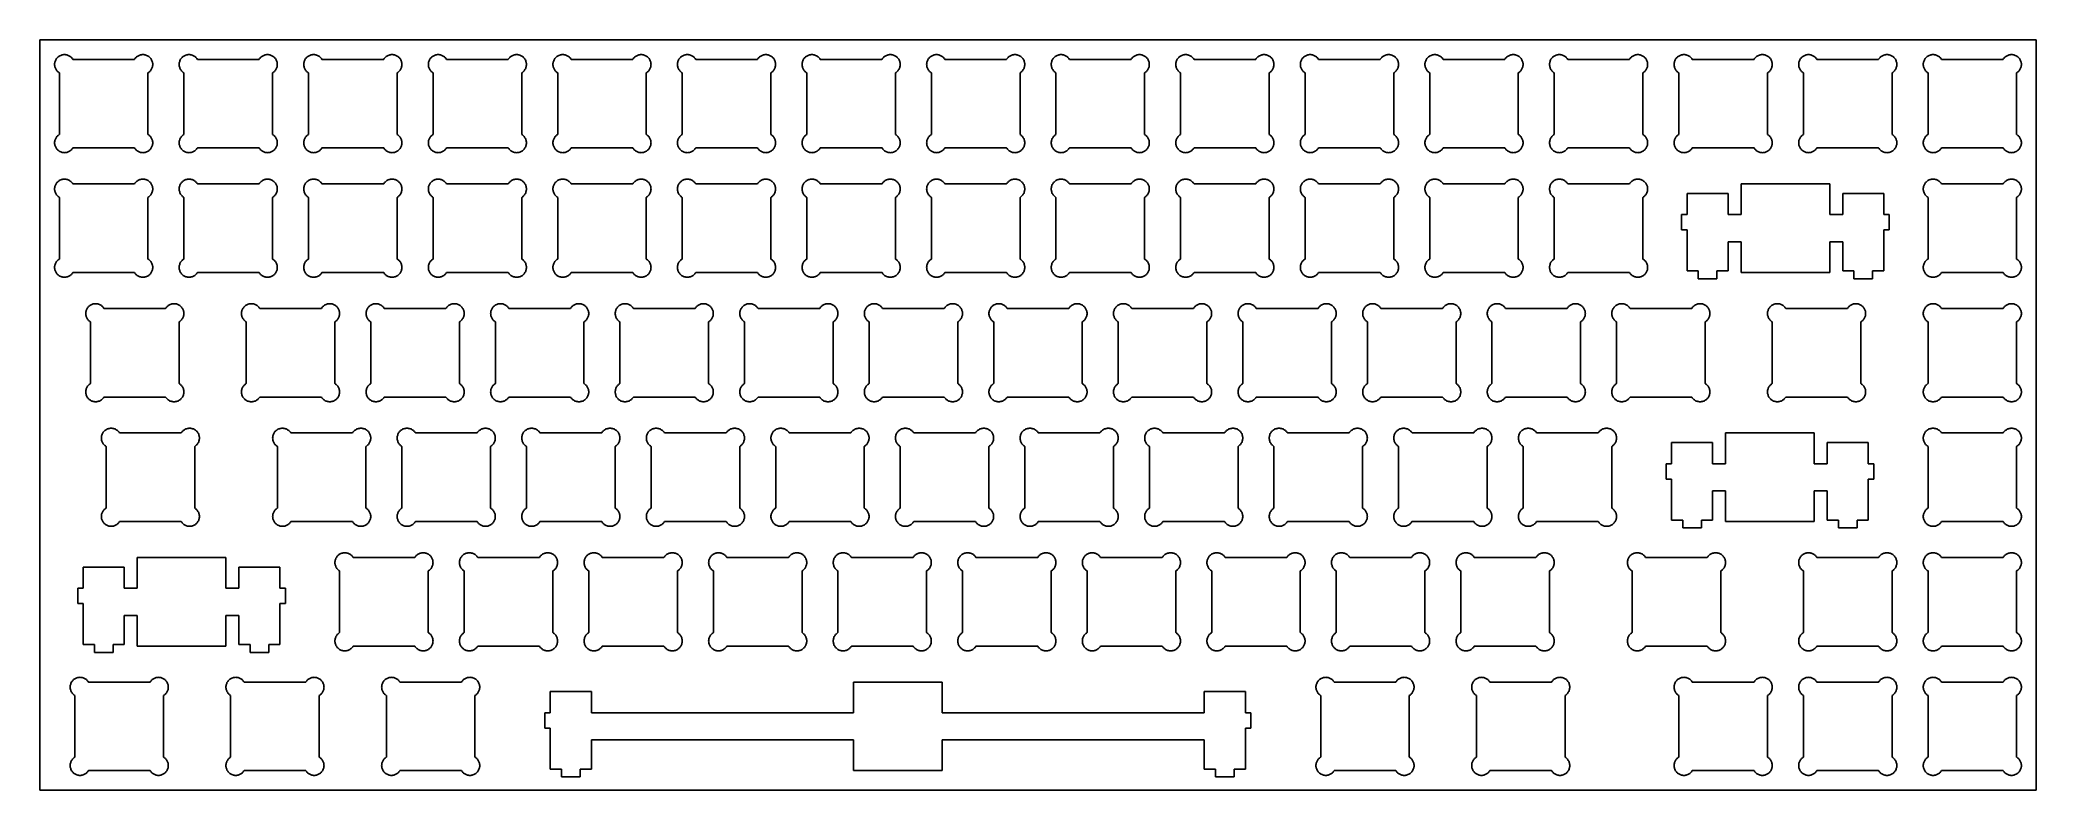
# Model space of a CAD drawing. Extents: x 0 to 305, y 0 to 115.
import ezdxf

# ---------------------------------------------------------------- set-up
doc = ezdxf.new("R2010")
doc.units = 0
doc.layers.get('0').update_dxf_attribs({"linetype": 'CONTINUOUS'})

msp = doc.modelspace()

# ---------------------------------------------------------------- linework, layer by layer
at = {"color": 0}
for p, q in [((0.01929, 114.986), (305.268, 114.986)), ((0.01929, 0.23702), (0.01929, 114.986)), ((305.268, 114.986), (305.268, 0.23702)), ((2.27239, 111.355), (2.26825, 111.238)), ((2.26825, 111.238), (2.27239, 111.119)), ((2.28755, 111.472), (2.27239, 111.355)), ((2.27239, 111.119), (2.28755, 111.002)), ((2.30959, 111.588), (2.28755, 111.472)), ((2.28755, 111.002), (2.30959, 110.887)), ((2.34129, 111.701), (2.30959, 111.588)), ((2.30959, 110.887), (2.34129, 110.774)), ((2.38263, 111.811), (2.34129, 111.701)), ((2.34129, 110.774), (2.38263, 110.663)), ((2.43224, 111.919), (2.38263, 111.811)), ((2.38263, 110.663), (2.43224, 110.557)), ((2.48874, 112.021), (2.43224, 111.919)), ((2.43224, 110.557), (2.48874, 110.454)), ((2.55488, 112.118), (2.48874, 112.021)), ((2.48874, 110.454), (2.55488, 110.356)), ((2.62792, 112.212), (2.55488, 112.118)), ((2.55488, 110.356), (2.62792, 110.262)), ((2.70784, 112.298), (2.62792, 112.212)), ((2.62792, 110.262), (2.70784, 110.177)), ((2.79328, 112.378), (2.70784, 112.298)), ((2.70784, 110.177), (2.79328, 110.097)), ((2.88699, 112.451), (2.79328, 112.378)), ((2.79328, 110.097), (2.88699, 110.024)), ((2.98483, 112.517), (2.88699, 112.451)), ((2.88699, 110.024), (2.9931, 109.954)), ((3.08681, 112.573), (2.98483, 112.517)), ((2.9931, 109.954), (2.9931, 100.521)), ((3.19429, 112.623), (3.08681, 112.573)), ((3.30454, 112.664), (3.19429, 112.623)), ((3.41753, 112.696), (3.30454, 112.664)), ((3.53328, 112.718), (3.41753, 112.696)), ((3.65044, 112.733), (3.53328, 112.718)), ((3.76756, 112.737), (3.65044, 112.733)), ((3.88606, 112.733), (3.76756, 112.737)), ((4.00322, 112.718), (3.88606, 112.733)), ((4.11896, 112.696), (4.00322, 112.718)), ((4.23196, 112.664), (4.11896, 112.696)), ((4.3422, 112.623), (4.23196, 112.664)), ((4.44832, 112.573), (4.3422, 112.623)), ((4.55164, 112.517), (4.44832, 112.573)), ((4.64951, 112.451), (4.55164, 112.517)), ((4.7432, 112.378), (4.64951, 112.451)), ((4.82865, 112.298), (4.7432, 112.378)), ((4.90859, 112.212), (4.82865, 112.298)), ((4.98161, 112.118), (4.90859, 112.212)), ((5.05188, 112.013), (4.98161, 112.118)), ((14.4846, 112.013), (5.05188, 112.013)), ((14.4887, 112.021), (14.4846, 112.013)), ((14.5548, 112.118), (14.4887, 112.021)), ((14.6279, 112.212), (14.5548, 112.118)), ((14.7078, 112.298), (14.6279, 112.212)), ((14.7932, 112.378), (14.7078, 112.298)), ((14.8869, 112.451), (14.7932, 112.378)), ((14.9848, 112.517), (14.8869, 112.451)), ((15.0868, 112.573), (14.9848, 112.517)), ((15.1942, 112.623), (15.0868, 112.573)), ((15.3045, 112.664), (15.1942, 112.623)), ((15.4175, 112.696), (15.3045, 112.664)), ((15.5333, 112.718), (15.4175, 112.696)), ((15.6504, 112.733), (15.5333, 112.718)), ((15.7675, 112.737), (15.6504, 112.733)), ((15.886, 112.733), (15.7675, 112.737)), ((16.0032, 112.718), (15.886, 112.733)), ((16.1189, 112.696), (16.0032, 112.718)), ((16.2319, 112.664), (16.1189, 112.696)), ((16.3421, 112.623), (16.2319, 112.664)), ((16.4483, 112.573), (16.3421, 112.623)), ((16.5516, 112.517), (16.4483, 112.573)), ((16.5433, 109.954), (16.6495, 110.024)), ((16.5433, 100.521), (16.5433, 109.954)), ((16.6495, 112.451), (16.5516, 112.517)), ((16.7432, 112.378), (16.6495, 112.451)), ((16.6495, 110.024), (16.7432, 110.097)), ((16.8286, 112.298), (16.7432, 112.378)), ((16.7432, 110.097), (16.8286, 110.177)), ((16.9085, 112.212), (16.8286, 112.298)), ((16.8286, 110.177), (16.9085, 110.262)), ((16.9816, 112.118), (16.9085, 112.212)), ((16.9085, 110.262), (16.9816, 110.356)), ((17.0463, 112.021), (16.9816, 112.118)), ((16.9816, 110.356), (17.0463, 110.454)), ((17.1042, 111.919), (17.0463, 112.021)), ((17.0463, 110.454), (17.1042, 110.557)), ((17.1538, 111.811), (17.1042, 111.919)), ((17.1042, 110.557), (17.1538, 110.663)), ((17.1952, 111.701), (17.1538, 111.811)), ((17.1538, 110.663), (17.1952, 110.774)), ((17.2268, 111.588), (17.1952, 111.701)), ((17.1952, 110.774), (17.2268, 110.887)), ((17.2503, 111.472), (17.2268, 111.588)), ((17.2268, 110.887), (17.2503, 111.002)), ((17.2641, 111.355), (17.2503, 111.472)), ((17.2503, 111.002), (17.2641, 111.119)), ((17.2682, 111.238), (17.2641, 111.355)), ((17.2641, 111.119), (17.2682, 111.238)), ((21.3224, 111.355), (21.3183, 111.238)), ((21.3183, 111.238), (21.3224, 111.119)), ((21.3376, 111.472), (21.3224, 111.355)), ((21.3224, 111.119), (21.3376, 111.002)), ((21.3596, 111.588), (21.3376, 111.472)), ((21.3376, 111.002), (21.3596, 110.887)), ((21.3913, 111.701), (21.3596, 111.588)), ((21.3596, 110.887), (21.3913, 110.774)), ((21.4326, 111.811), (21.3913, 111.701)), ((21.3913, 110.774), (21.4326, 110.663)), ((21.4822, 111.919), (21.4326, 111.811)), ((21.4326, 110.663), (21.4822, 110.557)), ((21.5387, 112.021), (21.4822, 111.919)), ((21.4822, 110.557), (21.5387, 110.454)), ((21.6049, 112.118), (21.5387, 112.021)), ((21.5387, 110.454), (21.6049, 110.356)), ((21.6779, 112.212), (21.6049, 112.118)), ((21.6049, 110.356), (21.6779, 110.262)), ((21.7579, 112.298), (21.6779, 112.212)), ((21.6779, 110.262), (21.7579, 110.177)), ((21.8433, 112.378), (21.7579, 112.298)), ((21.7579, 110.177), (21.8433, 110.097)), ((21.937, 112.451), (21.8433, 112.378)), ((21.8433, 110.097), (21.937, 110.024)), ((22.0348, 112.517), (21.937, 112.451)), ((21.937, 110.024), (22.0431, 109.954)), ((22.1368, 112.573), (22.0348, 112.517)), ((22.0431, 109.954), (22.0431, 100.521)), ((22.2443, 112.623), (22.1368, 112.573)), ((22.3545, 112.664), (22.2443, 112.623)), ((22.4675, 112.696), (22.3545, 112.664)), ((22.5833, 112.718), (22.4675, 112.696)), ((22.7004, 112.733), (22.5833, 112.718)), ((22.8176, 112.737), (22.7004, 112.733)), ((22.9361, 112.733), (22.8176, 112.737)), ((23.0532, 112.718), (22.9361, 112.733)), ((23.169, 112.696), (23.0532, 112.718)), ((23.282, 112.664), (23.169, 112.696)), ((23.3922, 112.623), (23.282, 112.664)), ((23.4983, 112.573), (23.3922, 112.623)), ((23.6016, 112.517), (23.4983, 112.573)), ((23.6995, 112.451), (23.6016, 112.517)), ((23.7932, 112.378), (23.6995, 112.451)), ((23.8786, 112.298), (23.7932, 112.378)), ((23.9586, 112.212), (23.8786, 112.298)), ((24.0316, 112.118), (23.9586, 112.212)), ((24.1019, 112.013), (24.0316, 112.118)), ((33.5346, 112.013), (24.1019, 112.013)), ((33.5387, 112.021), (33.5346, 112.013)), ((33.6048, 112.118), (33.5387, 112.021)), ((33.6779, 112.212), (33.6048, 112.118)), ((33.7578, 112.298), (33.6779, 112.212)), ((33.8432, 112.378), (33.7578, 112.298)), ((33.9369, 112.451), (33.8432, 112.378)), ((34.0348, 112.517), (33.9369, 112.451)), ((34.1368, 112.573), (34.0348, 112.517)), ((34.2442, 112.623), (34.1368, 112.573)), ((34.3545, 112.664), (34.2442, 112.623)), ((34.4675, 112.696), (34.3545, 112.664)), ((34.5833, 112.718), (34.4675, 112.696)), ((34.7004, 112.733), (34.5833, 112.718)), ((34.8175, 112.737), (34.7004, 112.733)), ((34.936, 112.733), (34.8175, 112.737)), ((35.0532, 112.718), (34.936, 112.733)), ((35.1689, 112.696), (35.0532, 112.718)), ((35.282, 112.664), (35.1689, 112.696)), ((35.3921, 112.623), (35.282, 112.664)), ((35.4983, 112.573), (35.3921, 112.623)), ((35.6016, 112.517), (35.4983, 112.573)), ((35.5935, 109.954), (35.6993, 110.024)), ((35.5935, 100.521), (35.5935, 109.954)), ((35.6993, 112.451), (35.6016, 112.517)), ((35.7932, 112.378), (35.6993, 112.451)), ((35.6993, 110.024), (35.7932, 110.097)), ((35.8786, 112.298), (35.7932, 112.378)), ((35.7932, 110.097), (35.8786, 110.177)), ((35.9586, 112.212), (35.8786, 112.298)), ((35.8786, 110.177), (35.9586, 110.262)), ((36.0317, 112.118), (35.9586, 112.212)), ((35.9586, 110.262), (36.0317, 110.356)), ((36.0962, 112.021), (36.0317, 112.118)), ((36.0317, 110.356), (36.0962, 110.454)), ((36.1541, 111.919), (36.0962, 112.021)), ((36.0962, 110.454), (36.1541, 110.557)), ((36.2038, 111.811), (36.1541, 111.919)), ((36.1541, 110.557), (36.2038, 110.663)), ((36.2451, 111.701), (36.2038, 111.811)), ((36.2038, 110.663), (36.2451, 110.774)), ((36.2768, 111.588), (36.2451, 111.701)), ((36.2451, 110.774), (36.2768, 110.887)), ((36.3001, 111.472), (36.2768, 111.588)), ((36.2768, 110.887), (36.3001, 111.002)), ((36.3142, 111.355), (36.3001, 111.472)), ((36.3001, 111.002), (36.3142, 111.119)), ((36.3181, 111.238), (36.3142, 111.355)), ((36.3142, 111.119), (36.3181, 111.238)), ((40.3722, 111.355), (40.3684, 111.238)), ((40.3684, 111.238), (40.3722, 111.119)), ((40.3874, 111.472), (40.3722, 111.355)), ((40.3722, 111.119), (40.3874, 111.002)), ((40.4096, 111.588), (40.3874, 111.472)), ((40.3874, 111.002), (40.4096, 110.887)), ((40.4414, 111.701), (40.4096, 111.588)), ((40.4096, 110.887), (40.4414, 110.774)), ((40.4827, 111.811), (40.4414, 111.701)), ((40.4414, 110.774), (40.4827, 110.663)), ((40.5324, 111.919), (40.4827, 111.811)), ((40.4827, 110.663), (40.5324, 110.557)), ((40.5888, 112.021), (40.5324, 111.919)), ((40.5324, 110.557), (40.5888, 110.454)), ((40.6548, 112.118), (40.5888, 112.021)), ((40.5888, 110.454), (40.6548, 110.356)), ((40.7278, 112.212), (40.6548, 112.118)), ((40.6548, 110.356), (40.7278, 110.262)), ((40.8079, 112.298), (40.7278, 112.212)), ((40.7278, 110.262), (40.8079, 110.177)), ((40.8933, 112.378), (40.8079, 112.298)), ((40.8079, 110.177), (40.8933, 110.097)), ((40.9871, 112.451), (40.8933, 112.378)), ((40.8933, 110.097), (40.9871, 110.024)), ((41.0849, 112.517), (40.9871, 112.451)), ((40.9871, 110.024), (41.093, 109.954)), ((41.1868, 112.573), (41.0849, 112.517)), ((41.093, 109.954), (41.093, 100.521)), ((41.2944, 112.623), (41.1868, 112.573)), ((41.4045, 112.664), (41.2944, 112.623)), ((41.5177, 112.696), (41.4045, 112.664)), ((41.6334, 112.718), (41.5177, 112.696)), ((41.7505, 112.733), (41.6334, 112.718)), ((41.8677, 112.737), (41.7505, 112.733)), ((41.9862, 112.733), (41.8677, 112.737)), ((42.1033, 112.718), (41.9862, 112.733)), ((42.219, 112.696), (42.1033, 112.718)), ((42.3319, 112.664), (42.219, 112.696)), ((42.4423, 112.623), (42.3319, 112.664)), ((42.5482, 112.573), (42.4423, 112.623)), ((42.6515, 112.517), (42.5482, 112.573)), ((42.7496, 112.451), (42.6515, 112.517)), ((42.8431, 112.378), (42.7496, 112.451)), ((42.9288, 112.298), (42.8431, 112.378)), ((43.0086, 112.212), (42.9288, 112.298)), ((43.0816, 112.118), (43.0086, 112.212)), ((43.1518, 112.013), (43.0816, 112.118)), ((52.5847, 112.013), (43.1518, 112.013)), ((52.5886, 112.021), (52.5847, 112.013)), ((52.6549, 112.118), (52.5886, 112.021)), ((52.7279, 112.212), (52.6549, 112.118)), ((52.8077, 112.298), (52.7279, 112.212)), ((52.8934, 112.378), (52.8077, 112.298)), ((52.9869, 112.451), (52.8934, 112.378)), ((53.0849, 112.517), (52.9869, 112.451)), ((53.1869, 112.573), (53.0849, 112.517)), ((53.2941, 112.623), (53.1869, 112.573)), ((53.4046, 112.664), (53.2941, 112.623)), ((53.5174, 112.696), (53.4046, 112.664)), ((53.6332, 112.718), (53.5174, 112.696)), ((53.7503, 112.733), (53.6332, 112.718)), ((53.8674, 112.737), (53.7503, 112.733)), ((53.9859, 112.733), (53.8674, 112.737)), ((54.1031, 112.718), (53.9859, 112.733)), ((54.2188, 112.696), (54.1031, 112.718)), ((54.332, 112.664), (54.2188, 112.696)), ((54.4421, 112.623), (54.332, 112.664)), ((54.5483, 112.573), (54.4421, 112.623)), ((54.6516, 112.517), (54.5483, 112.573)), ((54.6435, 109.954), (54.7494, 110.024)), ((54.6435, 100.521), (54.6435, 109.954)), ((54.7494, 112.451), (54.6516, 112.517)), ((54.8432, 112.378), (54.7494, 112.451)), ((54.7494, 110.024), (54.8432, 110.097)), ((54.9286, 112.298), (54.8432, 112.378)), ((54.8432, 110.097), (54.9286, 110.177)), ((55.0086, 112.212), (54.9286, 112.298)), ((54.9286, 110.177), (55.0086, 110.262)), ((55.0817, 112.118), (55.0086, 112.212)), ((55.0086, 110.262), (55.0817, 110.356)), ((55.1462, 112.021), (55.0817, 112.118)), ((55.0817, 110.356), (55.1462, 110.454)), ((55.2041, 111.919), (55.1462, 112.021)), ((55.1462, 110.454), (55.2041, 110.557)), ((55.2538, 111.811), (55.2041, 111.919)), ((55.2041, 110.557), (55.2538, 110.663)), ((55.2951, 111.701), (55.2538, 111.811)), ((55.2538, 110.663), (55.2951, 110.774)), ((55.3268, 111.588), (55.2951, 111.701)), ((55.2951, 110.774), (55.3268, 110.887)), ((55.3501, 111.472), (55.3268, 111.588)), ((55.3268, 110.887), (55.3501, 111.002)), ((55.3642, 111.355), (55.3501, 111.472)), ((55.3501, 111.002), (55.3642, 111.119)), ((55.3681, 111.238), (55.3642, 111.355)), ((55.3642, 111.119), (55.3681, 111.238)), ((59.4222, 111.355), (59.4184, 111.238)), ((59.4184, 111.238), (59.4222, 111.119)), ((59.4374, 111.472), (59.4222, 111.355)), ((59.4222, 111.119), (59.4374, 111.002)), ((59.4596, 111.588), (59.4374, 111.472)), ((59.4374, 111.002), (59.4596, 110.887)), ((59.4914, 111.701), (59.4596, 111.588)), ((59.4596, 110.887), (59.4914, 110.774)), ((59.5313, 111.811), (59.4914, 111.701)), ((59.4914, 110.774), (59.5313, 110.663)), ((59.5824, 111.919), (59.5313, 111.811)), ((59.5313, 110.663), (59.5824, 110.557)), ((59.6388, 112.021), (59.5824, 111.919)), ((59.5824, 110.557), (59.6388, 110.454)), ((59.7048, 112.118), (59.6388, 112.021)), ((59.6388, 110.454), (59.7048, 110.356)), ((59.7778, 112.212), (59.7048, 112.118)), ((59.7048, 110.356), (59.7778, 110.262)), ((59.8579, 112.298), (59.7778, 112.212)), ((59.7778, 110.262), (59.8579, 110.177)), ((59.9433, 112.378), (59.8579, 112.298)), ((59.8579, 110.177), (59.9433, 110.097)), ((60.0371, 112.451), (59.9433, 112.378)), ((59.9433, 110.097), (60.0371, 110.024)), ((60.1349, 112.517), (60.0371, 112.451)), ((60.0371, 110.024), (60.1416, 109.954)), ((60.2368, 112.573), (60.1349, 112.517)), ((60.1416, 109.954), (60.1416, 100.521)), ((60.3444, 112.623), (60.2368, 112.573)), ((60.4545, 112.664), (60.3444, 112.623)), ((60.5677, 112.696), (60.4545, 112.664)), ((60.6834, 112.718), (60.5677, 112.696)), ((60.8005, 112.733), (60.6834, 112.718)), ((60.9177, 112.737), (60.8005, 112.733)), ((61.0362, 112.733), (60.9177, 112.737)), ((61.1533, 112.718), (61.0362, 112.733)), ((61.269, 112.696), (61.1533, 112.718)), ((61.3819, 112.664), (61.269, 112.696)), ((61.4923, 112.623), (61.3819, 112.664)), ((61.5982, 112.573), (61.4923, 112.623)), ((61.7015, 112.517), (61.5982, 112.573)), ((61.7996, 112.451), (61.7015, 112.517)), ((61.8931, 112.378), (61.7996, 112.451)), ((61.9788, 112.298), (61.8931, 112.378)), ((62.0586, 112.212), (61.9788, 112.298)), ((62.1316, 112.118), (62.0586, 112.212)), ((62.2018, 112.013), (62.1316, 112.118)), ((71.6347, 112.013), (62.2018, 112.013)), ((71.6386, 112.021), (71.6347, 112.013)), ((71.7049, 112.118), (71.6386, 112.021)), ((71.7779, 112.212), (71.7049, 112.118)), ((71.8577, 112.298), (71.7779, 112.212)), ((71.9434, 112.378), (71.8577, 112.298)), ((72.0369, 112.451), (71.9434, 112.378)), ((72.1349, 112.517), (72.0369, 112.451)), ((72.2369, 112.573), (72.1349, 112.517)), ((72.3441, 112.623), (72.2369, 112.573)), ((72.4546, 112.664), (72.3441, 112.623)), ((72.5674, 112.696), (72.4546, 112.664)), ((72.6832, 112.718), (72.5674, 112.696)), ((72.8003, 112.733), (72.6832, 112.718)), ((72.9174, 112.737), (72.8003, 112.733)), ((73.0359, 112.733), (72.9174, 112.737)), ((73.1531, 112.718), (73.0359, 112.733)), ((73.2688, 112.696), (73.1531, 112.718)), ((73.382, 112.664), (73.2688, 112.696)), ((73.4921, 112.623), (73.382, 112.664)), ((73.5983, 112.573), (73.4921, 112.623)), ((73.7016, 112.517), (73.5983, 112.573)), ((73.6935, 109.954), (73.7994, 110.024)), ((73.6935, 100.521), (73.6935, 109.954)), ((73.7994, 112.451), (73.7016, 112.517)), ((73.8932, 112.378), (73.7994, 112.451)), ((73.7994, 110.024), (73.8932, 110.097)), ((73.9786, 112.298), (73.8932, 112.378)), ((73.8932, 110.097), (73.9786, 110.177)), ((74.0586, 112.212), (73.9786, 112.298)), ((73.9786, 110.177), (74.0586, 110.262)), ((74.1317, 112.118), (74.0586, 112.212)), ((74.0586, 110.262), (74.1317, 110.356)), ((74.1962, 112.021), (74.1317, 112.118)), ((74.1317, 110.356), (74.1962, 110.454)), ((74.2541, 111.919), (74.1962, 112.021)), ((74.1962, 110.454), (74.2541, 110.557)), ((74.3038, 111.811), (74.2541, 111.919)), ((74.2541, 110.557), (74.3038, 110.663)), ((74.3451, 111.701), (74.3038, 111.811)), ((74.3038, 110.663), (74.3451, 110.774)), ((74.3768, 111.588), (74.3451, 111.701)), ((74.3451, 110.774), (74.3768, 110.887)), ((74.4001, 111.472), (74.3768, 111.588)), ((74.3768, 110.887), (74.4001, 111.002)), ((74.4142, 111.355), (74.4001, 111.472)), ((74.4001, 111.002), (74.4142, 111.119)), ((74.4181, 111.238), (74.4142, 111.355)), ((74.4142, 111.119), (74.4181, 111.238)), ((78.4722, 111.355), (78.4684, 111.238)), ((78.4684, 111.238), (78.4722, 111.119)), ((78.4874, 111.472), (78.4722, 111.355)), ((78.4722, 111.119), (78.4874, 111.002)), ((78.5096, 111.588), (78.4874, 111.472)), ((78.4874, 111.002), (78.5096, 110.887)), ((78.5414, 111.701), (78.5096, 111.588)), ((78.5096, 110.887), (78.5414, 110.774)), ((78.5827, 111.811), (78.5414, 111.701)), ((78.5414, 110.774), (78.5827, 110.663)), ((78.6324, 111.919), (78.5827, 111.811)), ((78.5827, 110.663), (78.6324, 110.557)), ((78.6888, 112.021), (78.6324, 111.919)), ((78.6324, 110.557), (78.6888, 110.454)), ((78.7548, 112.118), (78.6888, 112.021)), ((78.6888, 110.454), (78.7548, 110.356)), ((78.8278, 112.212), (78.7548, 112.118)), ((78.7548, 110.356), (78.8278, 110.262)), ((78.9079, 112.298), (78.8278, 112.212)), ((78.8278, 110.262), (78.9079, 110.177)), ((78.9933, 112.378), (78.9079, 112.298)), ((78.9079, 110.177), (78.9933, 110.097)), ((79.0871, 112.451), (78.9933, 112.378)), ((78.9933, 110.097), (79.0871, 110.024)), ((79.1849, 112.517), (79.0871, 112.451)), ((79.0871, 110.024), (79.193, 109.954)), ((79.2868, 112.573), (79.1849, 112.517)), ((79.193, 109.954), (79.193, 100.521)), ((79.3944, 112.623), (79.2868, 112.573)), ((79.5045, 112.664), (79.3944, 112.623)), ((79.6177, 112.696), (79.5045, 112.664)), ((79.7334, 112.718), (79.6177, 112.696)), ((79.8505, 112.733), (79.7334, 112.718)), ((79.9677, 112.737), (79.8505, 112.733)), ((80.0862, 112.733), (79.9677, 112.737)), ((80.2033, 112.718), (80.0862, 112.733)), ((80.319, 112.696), (80.2033, 112.718)), ((80.4319, 112.664), (80.319, 112.696)), ((80.5423, 112.623), (80.4319, 112.664)), ((80.6482, 112.573), (80.5423, 112.623)), ((80.7515, 112.517), (80.6482, 112.573)), ((80.8496, 112.451), (80.7515, 112.517)), ((80.9431, 112.378), (80.8496, 112.451)), ((81.0288, 112.298), (80.9431, 112.378)), ((81.1086, 112.212), (81.0288, 112.298)), ((81.1816, 112.118), (81.1086, 112.212)), ((81.2518, 112.013), (81.1816, 112.118)), ((90.6847, 112.013), (81.2518, 112.013)), ((90.6886, 112.021), (90.6847, 112.013)), ((90.7549, 112.118), (90.6886, 112.021)), ((90.8279, 112.212), (90.7549, 112.118)), ((90.9077, 112.298), (90.8279, 112.212)), ((90.9934, 112.378), (90.9077, 112.298)), ((91.0869, 112.451), (90.9934, 112.378)), ((91.1849, 112.517), (91.0869, 112.451)), ((91.2869, 112.573), (91.1849, 112.517)), ((91.3941, 112.623), (91.2869, 112.573)), ((91.5046, 112.664), (91.3941, 112.623)), ((91.6174, 112.696), (91.5046, 112.664)), ((91.7332, 112.718), (91.6174, 112.696)), ((91.8503, 112.733), (91.7332, 112.718)), ((91.9674, 112.737), (91.8503, 112.733)), ((92.0859, 112.733), (91.9674, 112.737)), ((92.2031, 112.718), (92.0859, 112.733)), ((92.3188, 112.696), (92.2031, 112.718)), ((92.432, 112.664), (92.3188, 112.696)), ((92.5421, 112.623), (92.432, 112.664)), ((92.6483, 112.573), (92.5421, 112.623)), ((92.7516, 112.517), (92.6483, 112.573)), ((92.7435, 109.954), (92.8494, 110.024)), ((92.7435, 100.521), (92.7435, 109.954)), ((92.8494, 112.451), (92.7516, 112.517)), ((92.9432, 112.378), (92.8494, 112.451)), ((92.8494, 110.024), (92.9432, 110.097)), ((93.0286, 112.298), (92.9432, 112.378)), ((92.9432, 110.097), (93.0286, 110.177)), ((93.1086, 112.212), (93.0286, 112.298)), ((93.0286, 110.177), (93.1086, 110.262)), ((93.1817, 112.118), (93.1086, 112.212)), ((93.1086, 110.262), (93.1817, 110.356)), ((93.2462, 112.021), (93.1817, 112.118)), ((93.1817, 110.356), (93.2462, 110.454)), ((93.3041, 111.919), (93.2462, 112.021)), ((93.2462, 110.454), (93.3041, 110.557)), ((93.3538, 111.811), (93.3041, 111.919)), ((93.3041, 110.557), (93.3538, 110.663)), ((93.3951, 111.701), (93.3538, 111.811)), ((93.3538, 110.663), (93.3951, 110.774)), ((93.4268, 111.588), (93.3951, 111.701)), ((93.3951, 110.774), (93.4268, 110.887)), ((93.4501, 111.472), (93.4268, 111.588)), ((93.4268, 110.887), (93.4501, 111.002)), ((93.4642, 111.355), (93.4501, 111.472)), ((93.4501, 111.002), (93.4642, 111.119)), ((93.4681, 111.238), (93.4642, 111.355)), ((93.4642, 111.119), (93.4681, 111.238)), ((97.5222, 111.355), (97.5184, 111.238)), ((97.5184, 111.238), (97.5222, 111.119)), ((97.5374, 111.472), (97.5222, 111.355)), ((97.5222, 111.119), (97.5374, 111.002)), ((97.5596, 111.588), (97.5374, 111.472)), ((97.5374, 111.002), (97.5596, 110.887)), ((97.5914, 111.701), (97.5596, 111.588)), ((97.5596, 110.887), (97.5914, 110.774)), ((97.6327, 111.811), (97.5914, 111.701)), ((97.5914, 110.774), (97.6327, 110.663)), ((97.6824, 111.919), (97.6327, 111.811)), ((97.6327, 110.663), (97.6824, 110.557)), ((97.7388, 112.021), (97.6824, 111.919)), ((97.6824, 110.557), (97.7388, 110.454)), ((97.8048, 112.118), (97.7388, 112.021)), ((97.7388, 110.454), (97.8048, 110.356)), ((97.8778, 112.212), (97.8048, 112.118)), ((97.8048, 110.356), (97.8778, 110.262)), ((97.9579, 112.298), (97.8778, 112.212)), ((97.8778, 110.262), (97.9579, 110.177)), ((98.0433, 112.378), (97.9579, 112.298)), ((97.9579, 110.177), (98.0433, 110.097)), ((98.1371, 112.451), (98.0433, 112.378)), ((98.0433, 110.097), (98.1371, 110.024)), ((98.2349, 112.517), (98.1371, 112.451)), ((98.1371, 110.024), (98.243, 109.954)), ((98.3368, 112.573), (98.2349, 112.517)), ((98.243, 109.954), (98.243, 100.521)), ((98.4444, 112.623), (98.3368, 112.573)), ((98.5545, 112.664), (98.4444, 112.623)), ((98.6677, 112.696), (98.5545, 112.664)), ((98.7834, 112.718), (98.6677, 112.696)), ((98.9005, 112.733), (98.7834, 112.718)), ((99.0177, 112.737), (98.9005, 112.733)), ((99.1362, 112.733), (99.0177, 112.737)), ((99.2533, 112.718), (99.1362, 112.733)), ((99.369, 112.696), (99.2533, 112.718)), ((99.4819, 112.664), (99.369, 112.696)), ((99.5923, 112.623), (99.4819, 112.664)), ((99.6982, 112.573), (99.5923, 112.623)), ((99.8015, 112.517), (99.6982, 112.573)), ((99.8996, 112.451), (99.8015, 112.517)), ((99.9931, 112.378), (99.8996, 112.451)), ((100.079, 112.298), (99.9931, 112.378)), ((100.159, 112.212), (100.079, 112.298)), ((100.232, 112.118), (100.159, 112.212)), ((100.302, 112.013), (100.232, 112.118)), ((109.735, 112.013), (100.302, 112.013)), ((109.739, 112.021), (109.735, 112.013)), ((109.805, 112.118), (109.739, 112.021)), ((109.878, 112.212), (109.805, 112.118)), ((109.958, 112.298), (109.878, 112.212)), ((110.043, 112.378), (109.958, 112.298)), ((110.137, 112.451), (110.043, 112.378)), ((110.235, 112.517), (110.137, 112.451)), ((110.337, 112.573), (110.235, 112.517)), ((110.444, 112.623), (110.337, 112.573)), ((110.555, 112.664), (110.444, 112.623)), ((110.667, 112.696), (110.555, 112.664)), ((110.783, 112.718), (110.667, 112.696)), ((110.9, 112.733), (110.783, 112.718)), ((111.017, 112.737), (110.9, 112.733)), ((111.136, 112.733), (111.017, 112.737)), ((111.253, 112.718), (111.136, 112.733)), ((111.369, 112.696), (111.253, 112.718)), ((111.482, 112.664), (111.369, 112.696)), ((111.592, 112.623), (111.482, 112.664)), ((111.698, 112.573), (111.592, 112.623)), ((111.802, 112.517), (111.698, 112.573)), ((111.794, 109.954), (111.899, 110.024)), ((111.794, 100.521), (111.794, 109.954)), ((111.899, 112.451), (111.802, 112.517)), ((111.993, 112.378), (111.899, 112.451)), ((111.899, 110.024), (111.993, 110.097)), ((112.079, 112.298), (111.993, 112.378)), ((111.993, 110.097), (112.079, 110.177)), ((112.159, 112.212), (112.079, 112.298)), ((112.079, 110.177), (112.159, 110.262)), ((112.232, 112.118), (112.159, 112.212)), ((112.159, 110.262), (112.232, 110.356)), ((112.296, 112.021), (112.232, 112.118)), ((112.232, 110.356), (112.296, 110.454)), ((112.355, 111.919), (112.296, 112.021)), ((112.296, 110.454), (112.355, 110.557)), ((112.404, 111.811), (112.355, 111.919)), ((112.355, 110.557), (112.404, 110.663)), ((112.445, 111.701), (112.404, 111.811)), ((112.404, 110.663), (112.445, 110.774)), ((112.477, 111.588), (112.445, 111.701)), ((112.445, 110.774), (112.477, 110.887)), ((112.5, 111.472), (112.477, 111.588)), ((112.477, 110.887), (112.5, 111.002)), ((112.514, 111.355), (112.5, 111.472)), ((112.5, 111.002), (112.514, 111.119)), ((112.518, 111.238), (112.514, 111.355)), ((112.514, 111.119), (112.518, 111.238)), ((116.572, 111.355), (116.568, 111.238)), ((116.568, 111.238), (116.572, 111.119)), ((116.587, 111.472), (116.572, 111.355)), ((116.572, 111.119), (116.587, 111.002)), ((116.61, 111.588), (116.587, 111.472)), ((116.587, 111.002), (116.61, 110.887)), ((116.641, 111.701), (116.61, 111.588)), ((116.61, 110.887), (116.641, 110.774)), ((116.683, 111.811), (116.641, 111.701)), ((116.641, 110.774), (116.683, 110.663)), ((116.732, 111.919), (116.683, 111.811)), ((116.683, 110.663), (116.732, 110.557)), ((116.789, 112.021), (116.732, 111.919)), ((116.732, 110.557), (116.789, 110.454)), ((116.855, 112.118), (116.789, 112.021)), ((116.789, 110.454), (116.855, 110.356)), ((116.928, 112.212), (116.855, 112.118)), ((116.855, 110.356), (116.928, 110.262)), ((117.008, 112.298), (116.928, 112.212)), ((116.928, 110.262), (117.008, 110.177)), ((117.093, 112.378), (117.008, 112.298)), ((117.008, 110.177), (117.093, 110.097)), ((117.187, 112.451), (117.093, 112.378)), ((117.093, 110.097), (117.187, 110.024)), ((117.285, 112.517), (117.187, 112.451)), ((117.187, 110.024), (117.293, 109.954)), ((117.387, 112.573), (117.285, 112.517)), ((117.293, 109.954), (117.293, 100.521)), ((117.494, 112.623), (117.387, 112.573)), ((117.604, 112.664), (117.494, 112.623)), ((117.718, 112.696), (117.604, 112.664)), ((117.833, 112.718), (117.718, 112.696)), ((117.951, 112.733), (117.833, 112.718)), ((118.068, 112.737), (117.951, 112.733)), ((118.186, 112.733), (118.068, 112.737)), ((118.303, 112.718), (118.186, 112.733)), ((118.419, 112.696), (118.303, 112.718)), ((118.532, 112.664), (118.419, 112.696)), ((118.642, 112.623), (118.532, 112.664)), ((118.748, 112.573), (118.642, 112.623)), ((118.852, 112.517), (118.748, 112.573)), ((118.95, 112.451), (118.852, 112.517)), ((119.043, 112.378), (118.95, 112.451)), ((119.129, 112.298), (119.043, 112.378)), ((119.209, 112.212), (119.129, 112.298)), ((119.282, 112.118), (119.209, 112.212)), ((119.352, 112.013), (119.282, 112.118)), ((128.785, 112.013), (119.352, 112.013)), ((128.789, 112.021), (128.785, 112.013)), ((128.855, 112.118), (128.789, 112.021)), ((128.928, 112.212), (128.855, 112.118)), ((129.008, 112.298), (128.928, 112.212)), ((129.093, 112.378), (129.008, 112.298)), ((129.187, 112.451), (129.093, 112.378)), ((129.285, 112.517), (129.187, 112.451)), ((129.387, 112.573), (129.285, 112.517)), ((129.494, 112.623), (129.387, 112.573)), ((129.605, 112.664), (129.494, 112.623)), ((129.717, 112.696), (129.605, 112.664)), ((129.833, 112.718), (129.717, 112.696)), ((129.95, 112.733), (129.833, 112.718)), ((130.067, 112.737), (129.95, 112.733)), ((130.186, 112.733), (130.067, 112.737)), ((130.303, 112.718), (130.186, 112.733)), ((130.419, 112.696), (130.303, 112.718)), ((130.532, 112.664), (130.419, 112.696)), ((130.642, 112.623), (130.532, 112.664)), ((130.748, 112.573), (130.642, 112.623)), ((130.852, 112.517), (130.748, 112.573)), ((130.844, 109.954), (130.949, 110.024)), ((130.844, 100.521), (130.844, 109.954)), ((130.949, 112.451), (130.852, 112.517)), ((131.043, 112.378), (130.949, 112.451)), ((130.949, 110.024), (131.043, 110.097)), ((131.129, 112.298), (131.043, 112.378)), ((131.043, 110.097), (131.129, 110.177)), ((131.209, 112.212), (131.129, 112.298)), ((131.129, 110.177), (131.209, 110.262)), ((131.282, 112.118), (131.209, 112.212)), ((131.209, 110.262), (131.282, 110.356)), ((131.346, 112.021), (131.282, 112.118)), ((131.282, 110.356), (131.346, 110.454)), ((131.405, 111.919), (131.346, 112.021)), ((131.346, 110.454), (131.405, 110.557)), ((131.454, 111.811), (131.405, 111.919)), ((131.405, 110.557), (131.454, 110.663)), ((131.495, 111.701), (131.454, 111.811)), ((131.454, 110.663), (131.495, 110.774)), ((131.527, 111.588), (131.495, 111.701)), ((131.495, 110.774), (131.527, 110.887)), ((131.55, 111.472), (131.527, 111.588)), ((131.527, 110.887), (131.55, 111.002)), ((131.564, 111.355), (131.55, 111.472)), ((131.55, 111.002), (131.564, 111.119)), ((131.568, 111.238), (131.564, 111.355)), ((131.564, 111.119), (131.568, 111.238)), ((135.622, 111.355), (135.618, 111.238)), ((135.618, 111.238), (135.622, 111.119)), ((135.637, 111.472), (135.622, 111.355)), ((135.622, 111.119), (135.637, 111.002)), ((135.66, 111.588), (135.637, 111.472)), ((135.637, 111.002), (135.66, 110.887)), ((135.691, 111.701), (135.66, 111.588)), ((135.66, 110.887), (135.691, 110.774)), ((135.733, 111.811), (135.691, 111.701)), ((135.691, 110.774), (135.733, 110.663)), ((135.782, 111.919), (135.733, 111.811)), ((135.733, 110.663), (135.782, 110.557)), ((135.839, 112.021), (135.782, 111.919)), ((135.782, 110.557), (135.839, 110.454)), ((135.905, 112.118), (135.839, 112.021)), ((135.839, 110.454), (135.905, 110.356)), ((135.978, 112.212), (135.905, 112.118)), ((135.905, 110.356), (135.978, 110.262)), ((136.058, 112.298), (135.978, 112.212)), ((135.978, 110.262), (136.058, 110.177)), ((136.143, 112.378), (136.058, 112.298)), ((136.058, 110.177), (136.143, 110.097)), ((136.237, 112.451), (136.143, 112.378)), ((136.143, 110.097), (136.237, 110.024)), ((136.335, 112.517), (136.237, 112.451)), ((136.237, 110.024), (136.343, 109.954)), ((136.437, 112.573), (136.335, 112.517)), ((136.343, 109.954), (136.343, 100.521)), ((136.544, 112.623), (136.437, 112.573)), ((136.654, 112.664), (136.544, 112.623)), ((136.768, 112.696), (136.654, 112.664)), ((136.883, 112.718), (136.768, 112.696)), ((137.001, 112.733), (136.883, 112.718)), ((137.118, 112.737), (137.001, 112.733)), ((137.236, 112.733), (137.118, 112.737)), ((137.353, 112.718), (137.236, 112.733)), ((137.469, 112.696), (137.353, 112.718)), ((137.582, 112.664), (137.469, 112.696)), ((137.692, 112.623), (137.582, 112.664)), ((137.798, 112.573), (137.692, 112.623)), ((137.902, 112.517), (137.798, 112.573)), ((138, 112.451), (137.902, 112.517)), ((138.093, 112.378), (138, 112.451)), ((138.179, 112.298), (138.093, 112.378)), ((138.259, 112.212), (138.179, 112.298)), ((138.332, 112.118), (138.259, 112.212)), ((138.402, 112.013), (138.332, 112.118)), ((147.835, 112.013), (138.402, 112.013)), ((147.839, 112.021), (147.835, 112.013)), ((147.905, 112.118), (147.839, 112.021)), ((147.978, 112.212), (147.905, 112.118)), ((148.058, 112.298), (147.978, 112.212)), ((148.143, 112.378), (148.058, 112.298)), ((148.237, 112.451), (148.143, 112.378)), ((148.335, 112.517), (148.237, 112.451)), ((148.437, 112.573), (148.335, 112.517)), ((148.544, 112.623), (148.437, 112.573)), ((148.655, 112.664), (148.544, 112.623)), ((148.767, 112.696), (148.655, 112.664)), ((148.883, 112.718), (148.767, 112.696)), ((149, 112.733), (148.883, 112.718)), ((149.117, 112.737), (149, 112.733)), ((149.236, 112.733), (149.117, 112.737)), ((149.353, 112.718), (149.236, 112.733)), ((149.469, 112.696), (149.353, 112.718)), ((149.582, 112.664), (149.469, 112.696)), ((149.692, 112.623), (149.582, 112.664)), ((149.798, 112.573), (149.692, 112.623)), ((149.902, 112.517), (149.798, 112.573)), ((149.894, 109.954), (149.999, 110.024)), ((149.894, 100.521), (149.894, 109.954)), ((149.999, 112.451), (149.902, 112.517)), ((150.093, 112.378), (149.999, 112.451)), ((149.999, 110.024), (150.093, 110.097)), ((150.179, 112.298), (150.093, 112.378)), ((150.093, 110.097), (150.179, 110.177)), ((150.259, 112.212), (150.179, 112.298)), ((150.179, 110.177), (150.259, 110.262)), ((150.332, 112.118), (150.259, 112.212)), ((150.259, 110.262), (150.332, 110.356)), ((150.396, 112.021), (150.332, 112.118)), ((150.332, 110.356), (150.396, 110.454)), ((150.455, 111.919), (150.396, 112.021)), ((150.396, 110.454), (150.455, 110.557)), ((150.504, 111.811), (150.455, 111.919)), ((150.455, 110.557), (150.504, 110.663)), ((150.545, 111.701), (150.504, 111.811)), ((150.504, 110.663), (150.545, 110.774)), ((150.577, 111.588), (150.545, 111.701)), ((150.545, 110.774), (150.577, 110.887)), ((150.6, 111.472), (150.577, 111.588)), ((150.577, 110.887), (150.6, 111.002)), ((150.614, 111.355), (150.6, 111.472)), ((150.6, 111.002), (150.614, 111.119)), ((150.618, 111.238), (150.614, 111.355)), ((150.614, 111.119), (150.618, 111.238)), ((154.672, 111.355), (154.668, 111.238)), ((154.668, 111.238), (154.672, 111.119)), ((154.687, 111.472), (154.672, 111.355)), ((154.672, 111.119), (154.687, 111.002)), ((154.71, 111.588), (154.687, 111.472)), ((154.687, 111.002), (154.71, 110.887)), ((154.741, 111.701), (154.71, 111.588)), ((154.71, 110.887), (154.741, 110.774)), ((154.783, 111.811), (154.741, 111.701)), ((154.741, 110.774), (154.783, 110.663)), ((154.832, 111.919), (154.783, 111.811)), ((154.783, 110.663), (154.832, 110.557)), ((154.889, 112.021), (154.832, 111.919)), ((154.832, 110.557), (154.889, 110.454)), ((154.955, 112.118), (154.889, 112.021)), ((154.889, 110.454), (154.955, 110.356)), ((155.028, 112.212), (154.955, 112.118)), ((154.955, 110.356), (155.028, 110.262)), ((155.108, 112.298), (155.028, 112.212)), ((155.028, 110.262), (155.108, 110.177)), ((155.193, 112.378), (155.108, 112.298)), ((155.108, 110.177), (155.193, 110.097)), ((155.287, 112.451), (155.193, 112.378)), ((155.193, 110.097), (155.287, 110.024)), ((155.385, 112.517), (155.287, 112.451)), ((155.287, 110.024), (155.393, 109.954)), ((155.487, 112.573), (155.385, 112.517)), ((155.393, 109.954), (155.393, 100.521)), ((155.594, 112.623), (155.487, 112.573)), ((155.704, 112.664), (155.594, 112.623)), ((155.818, 112.696), (155.704, 112.664)), ((155.933, 112.718), (155.818, 112.696)), ((156.051, 112.733), (155.933, 112.718)), ((156.168, 112.737), (156.051, 112.733)), ((156.286, 112.733), (156.168, 112.737)), ((156.403, 112.718), (156.286, 112.733)), ((156.519, 112.696), (156.403, 112.718)), ((156.632, 112.664), (156.519, 112.696)), ((156.742, 112.623), (156.632, 112.664)), ((156.848, 112.573), (156.742, 112.623)), ((156.952, 112.517), (156.848, 112.573)), ((157.05, 112.451), (156.952, 112.517)), ((157.143, 112.378), (157.05, 112.451)), ((157.229, 112.298), (157.143, 112.378)), ((157.309, 112.212), (157.229, 112.298)), ((157.382, 112.118), (157.309, 112.212)), ((157.452, 112.013), (157.382, 112.118)), ((166.885, 112.013), (157.452, 112.013)), ((166.889, 112.021), (166.885, 112.013)), ((166.955, 112.118), (166.889, 112.021)), ((167.028, 112.212), (166.955, 112.118)), ((167.108, 112.298), (167.028, 112.212)), ((167.193, 112.378), (167.108, 112.298)), ((167.287, 112.451), (167.193, 112.378)), ((167.385, 112.517), (167.287, 112.451)), ((167.487, 112.573), (167.385, 112.517)), ((167.594, 112.623), (167.487, 112.573)), ((167.705, 112.664), (167.594, 112.623)), ((167.817, 112.696), (167.705, 112.664)), ((167.933, 112.718), (167.817, 112.696)), ((168.05, 112.733), (167.933, 112.718)), ((168.167, 112.737), (168.05, 112.733)), ((168.286, 112.733), (168.167, 112.737)), ((168.403, 112.718), (168.286, 112.733)), ((168.519, 112.696), (168.403, 112.718)), ((168.632, 112.664), (168.519, 112.696)), ((168.742, 112.623), (168.632, 112.664)), ((168.848, 112.573), (168.742, 112.623)), ((168.952, 112.517), (168.848, 112.573)), ((168.944, 109.954), (169.049, 110.024)), ((168.944, 100.521), (168.944, 109.954)), ((169.049, 112.451), (168.952, 112.517)), ((169.143, 112.378), (169.049, 112.451)), ((169.049, 110.024), (169.143, 110.097)), ((169.229, 112.298), (169.143, 112.378)), ((169.143, 110.097), (169.229, 110.177)), ((169.309, 112.212), (169.229, 112.298)), ((169.229, 110.177), (169.309, 110.262)), ((169.382, 112.118), (169.309, 112.212)), ((169.309, 110.262), (169.382, 110.356)), ((169.446, 112.021), (169.382, 112.118)), ((169.382, 110.356), (169.446, 110.454)), ((169.505, 111.919), (169.446, 112.021)), ((169.446, 110.454), (169.505, 110.557)), ((169.554, 111.811), (169.505, 111.919)), ((169.505, 110.557), (169.554, 110.663)), ((169.595, 111.701), (169.554, 111.811)), ((169.554, 110.663), (169.595, 110.774)), ((169.627, 111.588), (169.595, 111.701)), ((169.595, 110.774), (169.627, 110.887)), ((169.65, 111.472), (169.627, 111.588)), ((169.627, 110.887), (169.65, 111.002)), ((169.664, 111.355), (169.65, 111.472)), ((169.65, 111.002), (169.664, 111.119)), ((169.668, 111.238), (169.664, 111.355)), ((169.664, 111.119), (169.668, 111.238)), ((173.722, 111.355), (173.718, 111.238)), ((173.718, 111.238), (173.722, 111.119)), ((173.737, 111.472), (173.722, 111.355)), ((173.722, 111.119), (173.737, 111.002)), ((173.76, 111.588), (173.737, 111.472)), ((173.737, 111.002), (173.76, 110.887)), ((173.791, 111.701), (173.76, 111.588)), ((173.76, 110.887), (173.791, 110.774)), ((173.833, 111.811), (173.791, 111.701)), ((173.791, 110.774), (173.833, 110.663)), ((173.882, 111.919), (173.833, 111.811)), ((173.833, 110.663), (173.882, 110.557)), ((173.939, 112.021), (173.882, 111.919)), ((173.882, 110.557), (173.939, 110.454)), ((174.005, 112.118), (173.939, 112.021)), ((173.939, 110.454), (174.005, 110.356)), ((174.078, 112.212), (174.005, 112.118)), ((174.005, 110.356), (174.078, 110.262)), ((174.158, 112.298), (174.078, 112.212)), ((174.078, 110.262), (174.158, 110.177)), ((174.243, 112.378), (174.158, 112.298)), ((174.158, 110.177), (174.243, 110.097)), ((174.337, 112.451), (174.243, 112.378)), ((174.243, 110.097), (174.337, 110.024)), ((174.435, 112.517), (174.337, 112.451)), ((174.337, 110.024), (174.443, 109.954)), ((174.537, 112.573), (174.435, 112.517)), ((174.443, 109.954), (174.443, 100.521)), ((174.644, 112.623), (174.537, 112.573)), ((174.754, 112.664), (174.644, 112.623)), ((174.868, 112.696), (174.754, 112.664)), ((174.983, 112.718), (174.868, 112.696)), ((175.101, 112.733), (174.983, 112.718)), ((175.218, 112.737), (175.101, 112.733)), ((175.336, 112.733), (175.218, 112.737)), ((175.453, 112.718), (175.336, 112.733)), ((175.569, 112.696), (175.453, 112.718)), ((175.682, 112.664), (175.569, 112.696)), ((175.792, 112.623), (175.682, 112.664)), ((175.898, 112.573), (175.792, 112.623)), ((176.002, 112.517), (175.898, 112.573)), ((176.1, 112.451), (176.002, 112.517)), ((176.193, 112.378), (176.1, 112.451)), ((176.279, 112.298), (176.193, 112.378)), ((176.359, 112.212), (176.279, 112.298)), ((176.432, 112.118), (176.359, 112.212)), ((176.502, 112.013), (176.432, 112.118)), ((185.935, 112.013), (176.502, 112.013)), ((185.939, 112.021), (185.935, 112.013)), ((186.005, 112.118), (185.939, 112.021)), ((186.078, 112.212), (186.005, 112.118)), ((186.158, 112.298), (186.078, 112.212)), ((186.243, 112.378), (186.158, 112.298)), ((186.337, 112.451), (186.243, 112.378)), ((186.435, 112.517), (186.337, 112.451)), ((186.537, 112.573), (186.435, 112.517)), ((186.644, 112.623), (186.537, 112.573)), ((186.755, 112.664), (186.644, 112.623)), ((186.867, 112.696), (186.755, 112.664)), ((186.983, 112.718), (186.867, 112.696)), ((187.1, 112.733), (186.983, 112.718)), ((187.217, 112.737), (187.1, 112.733)), ((187.336, 112.733), (187.217, 112.737)), ((187.453, 112.718), (187.336, 112.733)), ((187.569, 112.696), (187.453, 112.718)), ((187.682, 112.664), (187.569, 112.696)), ((187.792, 112.623), (187.682, 112.664)), ((187.898, 112.573), (187.792, 112.623)), ((188.002, 112.517), (187.898, 112.573)), ((187.994, 109.954), (188.099, 110.024)), ((187.994, 100.521), (187.994, 109.954)), ((188.099, 112.451), (188.002, 112.517)), ((188.193, 112.378), (188.099, 112.451)), ((188.099, 110.024), (188.193, 110.097)), ((188.279, 112.298), (188.193, 112.378)), ((188.193, 110.097), (188.279, 110.177)), ((188.359, 112.212), (188.279, 112.298)), ((188.279, 110.177), (188.359, 110.262)), ((188.432, 112.118), (188.359, 112.212)), ((188.359, 110.262), (188.432, 110.356)), ((188.496, 112.021), (188.432, 112.118)), ((188.432, 110.356), (188.496, 110.454)), ((188.555, 111.919), (188.496, 112.021)), ((188.496, 110.454), (188.555, 110.557)), ((188.604, 111.811), (188.555, 111.919)), ((188.555, 110.557), (188.604, 110.663)), ((188.645, 111.701), (188.604, 111.811)), ((188.604, 110.663), (188.645, 110.774)), ((188.677, 111.588), (188.645, 111.701)), ((188.645, 110.774), (188.677, 110.887)), ((188.7, 111.472), (188.677, 111.588)), ((188.677, 110.887), (188.7, 111.002)), ((188.714, 111.355), (188.7, 111.472)), ((188.7, 111.002), (188.714, 111.119)), ((188.718, 111.238), (188.714, 111.355)), ((188.714, 111.119), (188.718, 111.238)), ((192.772, 111.355), (192.768, 111.238)), ((192.768, 111.238), (192.772, 111.119)), ((192.787, 111.472), (192.772, 111.355)), ((192.772, 111.119), (192.787, 111.002)), ((192.81, 111.588), (192.787, 111.472)), ((192.787, 111.002), (192.81, 110.887)), ((192.841, 111.701), (192.81, 111.588)), ((192.81, 110.887), (192.841, 110.774)), ((192.883, 111.811), (192.841, 111.701)), ((192.841, 110.774), (192.883, 110.663)), ((192.932, 111.919), (192.883, 111.811)), ((192.883, 110.663), (192.932, 110.557)), ((192.989, 112.021), (192.932, 111.919)), ((192.932, 110.557), (192.989, 110.454)), ((193.055, 112.118), (192.989, 112.021)), ((192.989, 110.454), (193.055, 110.356)), ((193.128, 112.212), (193.055, 112.118)), ((193.055, 110.356), (193.128, 110.262)), ((193.208, 112.298), (193.128, 112.212)), ((193.128, 110.262), (193.208, 110.177)), ((193.293, 112.378), (193.208, 112.298)), ((193.208, 110.177), (193.293, 110.097)), ((193.387, 112.451), (193.293, 112.378)), ((193.293, 110.097), (193.387, 110.024)), ((193.485, 112.517), (193.387, 112.451)), ((193.387, 110.024), (193.493, 109.954)), ((193.587, 112.573), (193.485, 112.517)), ((193.493, 109.954), (193.493, 100.521)), ((193.694, 112.623), (193.587, 112.573)), ((193.804, 112.664), (193.694, 112.623)), ((193.918, 112.696), (193.804, 112.664)), ((194.033, 112.718), (193.918, 112.696)), ((194.151, 112.733), (194.033, 112.718)), ((194.268, 112.737), (194.151, 112.733)), ((194.386, 112.733), (194.268, 112.737)), ((194.503, 112.718), (194.386, 112.733)), ((194.619, 112.696), (194.503, 112.718)), ((194.732, 112.664), (194.619, 112.696)), ((194.842, 112.623), (194.732, 112.664)), ((194.948, 112.573), (194.842, 112.623)), ((195.052, 112.517), (194.948, 112.573)), ((195.15, 112.451), (195.052, 112.517)), ((195.243, 112.378), (195.15, 112.451)), ((195.329, 112.298), (195.243, 112.378)), ((195.409, 112.212), (195.329, 112.298)), ((195.482, 112.118), (195.409, 112.212)), ((195.552, 112.013), (195.482, 112.118)), ((204.985, 112.013), (195.552, 112.013)), ((204.989, 112.021), (204.985, 112.013)), ((205.055, 112.118), (204.989, 112.021)), ((205.128, 112.212), (205.055, 112.118)), ((205.208, 112.298), (205.128, 112.212)), ((205.293, 112.378), (205.208, 112.298)), ((205.387, 112.451), (205.293, 112.378)), ((205.485, 112.517), (205.387, 112.451)), ((205.587, 112.573), (205.485, 112.517)), ((205.694, 112.623), (205.587, 112.573)), ((205.805, 112.664), (205.694, 112.623)), ((205.917, 112.696), (205.805, 112.664)), ((206.033, 112.718), (205.917, 112.696)), ((206.15, 112.733), (206.033, 112.718)), ((206.267, 112.737), (206.15, 112.733)), ((206.386, 112.733), (206.267, 112.737)), ((206.503, 112.718), (206.386, 112.733)), ((206.619, 112.696), (206.503, 112.718)), ((206.732, 112.664), (206.619, 112.696)), ((206.842, 112.623), (206.732, 112.664)), ((206.948, 112.573), (206.842, 112.623)), ((207.052, 112.517), (206.948, 112.573)), ((207.044, 109.954), (207.149, 110.024)), ((207.044, 100.521), (207.044, 109.954)), ((207.149, 112.451), (207.052, 112.517)), ((207.243, 112.378), (207.149, 112.451)), ((207.149, 110.024), (207.243, 110.097)), ((207.329, 112.298), (207.243, 112.378)), ((207.243, 110.097), (207.329, 110.177)), ((207.409, 112.212), (207.329, 112.298)), ((207.329, 110.177), (207.409, 110.262)), ((207.482, 112.118), (207.409, 112.212)), ((207.409, 110.262), (207.482, 110.356)), ((207.546, 112.021), (207.482, 112.118)), ((207.482, 110.356), (207.546, 110.454)), ((207.605, 111.919), (207.546, 112.021)), ((207.546, 110.454), (207.605, 110.557)), ((207.654, 111.811), (207.605, 111.919)), ((207.605, 110.557), (207.654, 110.663)), ((207.695, 111.701), (207.654, 111.811)), ((207.654, 110.663), (207.695, 110.774)), ((207.727, 111.588), (207.695, 111.701)), ((207.695, 110.774), (207.727, 110.887)), ((207.75, 111.472), (207.727, 111.588)), ((207.727, 110.887), (207.75, 111.002)), ((207.764, 111.355), (207.75, 111.472)), ((207.75, 111.002), (207.764, 111.119)), ((207.768, 111.238), (207.764, 111.355)), ((207.764, 111.119), (207.768, 111.238)), ((211.822, 111.355), (211.818, 111.238)), ((211.818, 111.238), (211.822, 111.119)), ((211.837, 111.472), (211.822, 111.355)), ((211.822, 111.119), (211.837, 111.002)), ((211.86, 111.588), (211.837, 111.472)), ((211.837, 111.002), (211.86, 110.887)), ((211.891, 111.701), (211.86, 111.588)), ((211.86, 110.887), (211.891, 110.774)), ((211.933, 111.811), (211.891, 111.701)), ((211.891, 110.774), (211.933, 110.663)), ((211.982, 111.919), (211.933, 111.811)), ((211.933, 110.663), (211.982, 110.557)), ((212.039, 112.021), (211.982, 111.919)), ((211.982, 110.557), (212.039, 110.454)), ((212.105, 112.118), (212.039, 112.021)), ((212.039, 110.454), (212.105, 110.356)), ((212.178, 112.212), (212.105, 112.118)), ((212.105, 110.356), (212.178, 110.262)), ((212.258, 112.298), (212.178, 112.212)), ((212.178, 110.262), (212.258, 110.177)), ((212.343, 112.378), (212.258, 112.298)), ((212.258, 110.177), (212.343, 110.097)), ((212.437, 112.451), (212.343, 112.378)), ((212.343, 110.097), (212.437, 110.024)), ((212.535, 112.517), (212.437, 112.451)), ((212.437, 110.024), (212.543, 109.954)), ((212.637, 112.573), (212.535, 112.517)), ((212.543, 109.954), (212.543, 100.521)), ((212.744, 112.623), (212.637, 112.573)), ((212.854, 112.664), (212.744, 112.623)), ((212.968, 112.696), (212.854, 112.664)), ((213.083, 112.718), (212.968, 112.696)), ((213.201, 112.733), (213.083, 112.718)), ((213.318, 112.737), (213.201, 112.733)), ((213.436, 112.733), (213.318, 112.737)), ((213.553, 112.718), (213.436, 112.733)), ((213.669, 112.696), (213.553, 112.718)), ((213.782, 112.664), (213.669, 112.696)), ((213.892, 112.623), (213.782, 112.664)), ((213.998, 112.573), (213.892, 112.623)), ((214.102, 112.517), (213.998, 112.573)), ((214.2, 112.451), (214.102, 112.517)), ((214.293, 112.378), (214.2, 112.451)), ((214.379, 112.298), (214.293, 112.378)), ((214.459, 112.212), (214.379, 112.298)), ((214.532, 112.118), (214.459, 112.212)), ((214.602, 112.013), (214.532, 112.118)), ((224.035, 112.013), (214.602, 112.013)), ((224.039, 112.021), (224.035, 112.013)), ((224.105, 112.118), (224.039, 112.021)), ((224.178, 112.212), (224.105, 112.118)), ((224.258, 112.298), (224.178, 112.212)), ((224.343, 112.378), (224.258, 112.298)), ((224.437, 112.451), (224.343, 112.378)), ((224.535, 112.517), (224.437, 112.451)), ((224.637, 112.573), (224.535, 112.517)), ((224.744, 112.623), (224.637, 112.573)), ((224.855, 112.664), (224.744, 112.623)), ((224.967, 112.696), (224.855, 112.664)), ((225.083, 112.718), (224.967, 112.696)), ((225.2, 112.733), (225.083, 112.718)), ((225.317, 112.737), (225.2, 112.733)), ((225.436, 112.733), (225.317, 112.737)), ((225.553, 112.718), (225.436, 112.733)), ((225.669, 112.696), (225.553, 112.718)), ((225.782, 112.664), (225.669, 112.696)), ((225.892, 112.623), (225.782, 112.664)), ((225.998, 112.573), (225.892, 112.623)), ((226.102, 112.517), (225.998, 112.573)), ((226.094, 109.954), (226.199, 110.024)), ((226.094, 100.521), (226.094, 109.954)), ((226.199, 112.451), (226.102, 112.517)), ((226.293, 112.378), (226.199, 112.451)), ((226.199, 110.024), (226.293, 110.097)), ((226.379, 112.298), (226.293, 112.378)), ((226.293, 110.097), (226.379, 110.177)), ((226.459, 112.212), (226.379, 112.298)), ((226.379, 110.177), (226.459, 110.262)), ((226.532, 112.118), (226.459, 112.212)), ((226.459, 110.262), (226.532, 110.356)), ((226.596, 112.021), (226.532, 112.118)), ((226.532, 110.356), (226.596, 110.454)), ((226.655, 111.919), (226.596, 112.021)), ((226.596, 110.454), (226.655, 110.557)), ((226.704, 111.811), (226.655, 111.919)), ((226.655, 110.557), (226.704, 110.663)), ((226.745, 111.701), (226.704, 111.811)), ((226.704, 110.663), (226.745, 110.774)), ((226.777, 111.588), (226.745, 111.701)), ((226.745, 110.774), (226.777, 110.887)), ((226.8, 111.472), (226.777, 111.588)), ((226.777, 110.887), (226.8, 111.002)), ((226.814, 111.355), (226.8, 111.472)), ((226.8, 111.002), (226.814, 111.119)), ((226.818, 111.238), (226.814, 111.355)), ((226.814, 111.119), (226.818, 111.238)), ((230.872, 111.355), (230.868, 111.238)), ((230.868, 111.238), (230.872, 111.119)), ((230.887, 111.472), (230.872, 111.355)), ((230.872, 111.119), (230.887, 111.002)), ((230.91, 111.588), (230.887, 111.472)), ((230.887, 111.002), (230.91, 110.887)), ((230.941, 111.701), (230.91, 111.588)), ((230.91, 110.887), (230.941, 110.774)), ((230.983, 111.811), (230.941, 111.701)), ((230.941, 110.774), (230.983, 110.663)), ((231.032, 111.919), (230.983, 111.811)), ((230.983, 110.663), (231.032, 110.557)), ((231.089, 112.021), (231.032, 111.919)), ((231.032, 110.557), (231.089, 110.454)), ((231.155, 112.118), (231.089, 112.021)), ((231.089, 110.454), (231.155, 110.356)), ((231.228, 112.212), (231.155, 112.118)), ((231.155, 110.356), (231.228, 110.262)), ((231.308, 112.298), (231.228, 112.212)), ((231.228, 110.262), (231.308, 110.177)), ((231.393, 112.378), (231.308, 112.298)), ((231.308, 110.177), (231.393, 110.097)), ((231.487, 112.451), (231.393, 112.378)), ((231.393, 110.097), (231.487, 110.024)), ((231.585, 112.517), (231.487, 112.451)), ((231.487, 110.024), (231.593, 109.954)), ((231.687, 112.573), (231.585, 112.517)), ((231.593, 109.954), (231.593, 100.521)), ((231.794, 112.623), (231.687, 112.573)), ((231.904, 112.664), (231.794, 112.623)), ((232.018, 112.696), (231.904, 112.664)), ((232.133, 112.718), (232.018, 112.696)), ((232.251, 112.733), (232.133, 112.718)), ((232.368, 112.737), (232.251, 112.733)), ((232.486, 112.733), (232.368, 112.737)), ((232.603, 112.718), (232.486, 112.733)), ((232.719, 112.696), (232.603, 112.718)), ((232.832, 112.664), (232.719, 112.696)), ((232.942, 112.623), (232.832, 112.664)), ((233.048, 112.573), (232.942, 112.623)), ((233.152, 112.517), (233.048, 112.573)), ((233.25, 112.451), (233.152, 112.517)), ((233.343, 112.378), (233.25, 112.451)), ((233.429, 112.298), (233.343, 112.378)), ((233.509, 112.212), (233.429, 112.298)), ((233.582, 112.118), (233.509, 112.212)), ((233.652, 112.013), (233.582, 112.118)), ((243.085, 112.013), (233.652, 112.013)), ((243.089, 112.021), (243.085, 112.013)), ((243.155, 112.118), (243.089, 112.021)), ((243.228, 112.212), (243.155, 112.118)), ((243.308, 112.298), (243.228, 112.212)), ((243.393, 112.378), (243.308, 112.298)), ((243.487, 112.451), (243.393, 112.378)), ((243.585, 112.517), (243.487, 112.451)), ((243.687, 112.573), (243.585, 112.517)), ((243.794, 112.623), (243.687, 112.573)), ((243.905, 112.664), (243.794, 112.623)), ((244.017, 112.696), (243.905, 112.664)), ((244.133, 112.718), (244.017, 112.696)), ((244.25, 112.733), (244.133, 112.718)), ((244.367, 112.737), (244.25, 112.733)), ((244.486, 112.733), (244.367, 112.737)), ((244.603, 112.718), (244.486, 112.733)), ((244.719, 112.696), (244.603, 112.718)), ((244.832, 112.664), (244.719, 112.696)), ((244.942, 112.623), (244.832, 112.664)), ((245.048, 112.573), (244.942, 112.623)), ((245.152, 112.517), (245.048, 112.573)), ((245.144, 109.954), (245.249, 110.024)), ((245.144, 100.521), (245.144, 109.954)), ((245.249, 112.451), (245.152, 112.517)), ((245.343, 112.378), (245.249, 112.451)), ((245.249, 110.024), (245.343, 110.097)), ((245.429, 112.298), (245.343, 112.378)), ((245.343, 110.097), (245.429, 110.177)), ((245.509, 112.212), (245.429, 112.298)), ((245.429, 110.177), (245.509, 110.262)), ((245.582, 112.118), (245.509, 112.212)), ((245.509, 110.262), (245.582, 110.356)), ((245.646, 112.021), (245.582, 112.118)), ((245.582, 110.356), (245.646, 110.454)), ((245.705, 111.919), (245.646, 112.021)), ((245.646, 110.454), (245.705, 110.557)), ((245.754, 111.811), (245.705, 111.919)), ((245.705, 110.557), (245.754, 110.663)), ((245.795, 111.701), (245.754, 111.811)), ((245.754, 110.663), (245.795, 110.774)), ((245.827, 111.588), (245.795, 111.701)), ((245.795, 110.774), (245.827, 110.887)), ((245.85, 111.472), (245.827, 111.588)), ((245.827, 110.887), (245.85, 111.002)), ((245.864, 111.355), (245.85, 111.472)), ((245.85, 111.002), (245.864, 111.119)), ((245.868, 111.238), (245.864, 111.355)), ((245.864, 111.119), (245.868, 111.238)), ((249.922, 111.355), (249.918, 111.238)), ((249.918, 111.238), (249.922, 111.119)), ((249.937, 111.472), (249.922, 111.355)), ((249.922, 111.119), (249.937, 111.002)), ((249.96, 111.588), (249.937, 111.472)), ((249.937, 111.002), (249.96, 110.887)), ((249.991, 111.701), (249.96, 111.588)), ((249.96, 110.887), (249.991, 110.774)), ((250.033, 111.811), (249.991, 111.701)), ((249.991, 110.774), (250.033, 110.663)), ((250.082, 111.919), (250.033, 111.811)), ((250.033, 110.663), (250.082, 110.557)), ((250.139, 112.021), (250.082, 111.919)), ((250.082, 110.557), (250.139, 110.454)), ((250.205, 112.118), (250.139, 112.021)), ((250.139, 110.454), (250.205, 110.356)), ((250.278, 112.212), (250.205, 112.118)), ((250.205, 110.356), (250.278, 110.262)), ((250.358, 112.298), (250.278, 112.212)), ((250.278, 110.262), (250.358, 110.177)), ((250.443, 112.378), (250.358, 112.298)), ((250.358, 110.177), (250.443, 110.097)), ((250.537, 112.451), (250.443, 112.378)), ((250.443, 110.097), (250.537, 110.024)), ((250.635, 112.517), (250.537, 112.451)), ((250.537, 110.024), (250.643, 109.954)), ((250.737, 112.573), (250.635, 112.517)), ((250.643, 109.954), (250.643, 100.521)), ((250.844, 112.623), (250.737, 112.573)), ((250.954, 112.664), (250.844, 112.623)), ((251.068, 112.696), (250.954, 112.664)), ((251.183, 112.718), (251.068, 112.696)), ((251.301, 112.733), (251.183, 112.718)), ((251.418, 112.737), (251.301, 112.733)), ((251.536, 112.733), (251.418, 112.737)), ((251.653, 112.718), (251.536, 112.733)), ((251.769, 112.696), (251.653, 112.718)), ((251.882, 112.664), (251.769, 112.696)), ((251.992, 112.623), (251.882, 112.664)), ((252.098, 112.573), (251.992, 112.623)), ((252.202, 112.517), (252.098, 112.573)), ((252.3, 112.451), (252.202, 112.517)), ((252.393, 112.378), (252.3, 112.451)), ((252.477, 112.298), (252.393, 112.378)), ((252.559, 112.212), (252.477, 112.298)), ((252.632, 112.118), (252.559, 112.212)), ((252.702, 112.013), (252.632, 112.118)), ((262.135, 112.013), (252.702, 112.013)), ((262.139, 112.021), (262.135, 112.013)), ((262.205, 112.118), (262.139, 112.021)), ((262.278, 112.212), (262.205, 112.118)), ((262.358, 112.298), (262.278, 112.212)), ((262.443, 112.378), (262.358, 112.298)), ((262.537, 112.451), (262.443, 112.378)), ((262.635, 112.517), (262.537, 112.451)), ((262.737, 112.573), (262.635, 112.517)), ((262.844, 112.623), (262.737, 112.573)), ((262.955, 112.664), (262.844, 112.623)), ((263.067, 112.696), (262.955, 112.664)), ((263.183, 112.718), (263.067, 112.696)), ((263.3, 112.733), (263.183, 112.718)), ((263.417, 112.737), (263.3, 112.733)), ((263.536, 112.733), (263.417, 112.737)), ((263.653, 112.718), (263.536, 112.733)), ((263.769, 112.696), (263.653, 112.718)), ((263.882, 112.664), (263.769, 112.696)), ((263.992, 112.623), (263.882, 112.664)), ((264.098, 112.573), (263.992, 112.623)), ((264.202, 112.517), (264.098, 112.573)), ((264.194, 109.954), (264.299, 110.024)), ((264.194, 100.521), (264.194, 109.954)), ((264.299, 112.451), (264.202, 112.517)), ((264.393, 112.378), (264.299, 112.451)), ((264.299, 110.024), (264.393, 110.097)), ((264.479, 112.298), (264.393, 112.378)), ((264.393, 110.097), (264.479, 110.177)), ((264.559, 112.212), (264.479, 112.298)), ((264.479, 110.177), (264.559, 110.262)), ((264.632, 112.118), (264.559, 112.212)), ((264.559, 110.262), (264.632, 110.356)), ((264.696, 112.021), (264.632, 112.118)), ((264.632, 110.356), (264.696, 110.454)), ((264.755, 111.919), (264.696, 112.021)), ((264.696, 110.454), (264.755, 110.557)), ((264.804, 111.811), (264.755, 111.919)), ((264.755, 110.557), (264.804, 110.663)), ((264.845, 111.701), (264.804, 111.811)), ((264.804, 110.663), (264.845, 110.774)), ((264.877, 111.588), (264.845, 111.701)), ((264.845, 110.774), (264.877, 110.887)), ((264.9, 111.472), (264.877, 111.588)), ((264.877, 110.887), (264.9, 111.002)), ((264.914, 111.355), (264.9, 111.472)), ((264.9, 111.002), (264.914, 111.119)), ((264.918, 111.238), (264.914, 111.355)), ((264.914, 111.119), (264.918, 111.238)), ((268.972, 111.355), (268.968, 111.238)), ((268.968, 111.238), (268.972, 111.119)), ((268.987, 111.472), (268.972, 111.355)), ((268.972, 111.119), (268.987, 111.002)), ((269.01, 111.588), (268.987, 111.472)), ((268.987, 111.002), (269.01, 110.887)), ((269.041, 111.701), (269.01, 111.588)), ((269.01, 110.887), (269.041, 110.774)), ((269.083, 111.811), (269.041, 111.701)), ((269.041, 110.774), (269.083, 110.663)), ((269.132, 111.919), (269.083, 111.811)), ((269.083, 110.663), (269.132, 110.557)), ((269.189, 112.021), (269.132, 111.919)), ((269.132, 110.557), (269.189, 110.454)), ((269.255, 112.118), (269.189, 112.021)), ((269.189, 110.454), (269.255, 110.356)), ((269.328, 112.212), (269.255, 112.118)), ((269.255, 110.356), (269.328, 110.262)), ((269.408, 112.298), (269.328, 112.212)), ((269.328, 110.262), (269.408, 110.177)), ((269.493, 112.378), (269.408, 112.298)), ((269.408, 110.177), (269.493, 110.097)), ((269.587, 112.451), (269.493, 112.378)), ((269.493, 110.097), (269.587, 110.024)), ((269.685, 112.517), (269.587, 112.451)), ((269.587, 110.024), (269.693, 109.954)), ((269.787, 112.573), (269.685, 112.517)), ((269.693, 109.954), (269.693, 100.521)), ((269.894, 112.623), (269.787, 112.573)), ((270.004, 112.664), (269.894, 112.623)), ((270.118, 112.696), (270.004, 112.664)), ((270.233, 112.718), (270.118, 112.696)), ((270.351, 112.733), (270.233, 112.718)), ((270.468, 112.737), (270.351, 112.733)), ((270.586, 112.733), (270.468, 112.737)), ((270.703, 112.718), (270.586, 112.733)), ((270.819, 112.696), (270.703, 112.718)), ((270.932, 112.664), (270.819, 112.696)), ((271.042, 112.623), (270.932, 112.664)), ((271.148, 112.573), (271.042, 112.623)), ((271.252, 112.517), (271.148, 112.573)), ((271.35, 112.451), (271.252, 112.517)), ((271.443, 112.378), (271.35, 112.451)), ((271.529, 112.298), (271.443, 112.378)), ((271.609, 112.212), (271.529, 112.298)), ((271.682, 112.118), (271.609, 112.212)), ((271.752, 112.013), (271.682, 112.118)), ((281.185, 112.013), (271.752, 112.013)), ((281.189, 112.021), (281.185, 112.013)), ((281.255, 112.118), (281.189, 112.021)), ((281.328, 112.212), (281.255, 112.118)), ((281.408, 112.298), (281.328, 112.212)), ((281.493, 112.378), (281.408, 112.298)), ((281.587, 112.451), (281.493, 112.378)), ((281.685, 112.517), (281.587, 112.451)), ((281.787, 112.573), (281.685, 112.517)), ((281.894, 112.623), (281.787, 112.573)), ((282.005, 112.664), (281.894, 112.623)), ((282.117, 112.696), (282.005, 112.664)), ((282.233, 112.718), (282.117, 112.696)), ((282.35, 112.733), (282.233, 112.718)), ((282.467, 112.737), (282.35, 112.733)), ((282.586, 112.733), (282.467, 112.737)), ((282.703, 112.718), (282.586, 112.733)), ((282.819, 112.696), (282.703, 112.718)), ((282.932, 112.664), (282.819, 112.696)), ((283.042, 112.623), (282.932, 112.664)), ((283.148, 112.573), (283.042, 112.623)), ((283.252, 112.517), (283.148, 112.573)), ((283.244, 109.954), (283.349, 110.024)), ((283.244, 100.521), (283.244, 109.954)), ((283.349, 112.451), (283.252, 112.517)), ((283.443, 112.378), (283.349, 112.451)), ((283.349, 110.024), (283.443, 110.097)), ((283.529, 112.298), (283.443, 112.378)), ((283.443, 110.097), (283.529, 110.177)), ((283.609, 112.212), (283.529, 112.298)), ((283.529, 110.177), (283.609, 110.262)), ((283.682, 112.118), (283.609, 112.212)), ((283.609, 110.262), (283.682, 110.356)), ((283.746, 112.021), (283.682, 112.118)), ((283.682, 110.356), (283.746, 110.454)), ((283.805, 111.919), (283.746, 112.021)), ((283.746, 110.454), (283.805, 110.557)), ((283.854, 111.811), (283.805, 111.919)), ((283.805, 110.557), (283.854, 110.663)), ((283.895, 111.701), (283.854, 111.811)), ((283.854, 110.663), (283.895, 110.774)), ((283.927, 111.588), (283.895, 111.701)), ((283.895, 110.774), (283.927, 110.887)), ((283.95, 111.472), (283.927, 111.588)), ((283.927, 110.887), (283.95, 111.002)), ((283.964, 111.355), (283.95, 111.472)), ((283.95, 111.002), (283.964, 111.119)), ((283.968, 111.238), (283.964, 111.355)), ((283.964, 111.119), (283.968, 111.238)), ((288.022, 111.355), (288.018, 111.238)), ((288.018, 111.238), (288.022, 111.119)), ((288.037, 111.472), (288.022, 111.355)), ((288.022, 111.119), (288.037, 111.002)), ((288.06, 111.588), (288.037, 111.472)), ((288.037, 111.002), (288.06, 110.887)), ((288.091, 111.701), (288.06, 111.588)), ((288.06, 110.887), (288.091, 110.774)), ((288.133, 111.811), (288.091, 111.701)), ((288.091, 110.774), (288.133, 110.663)), ((288.182, 111.919), (288.133, 111.811)), ((288.133, 110.663), (288.182, 110.557)), ((288.239, 112.021), (288.182, 111.919)), ((288.182, 110.557), (288.239, 110.454)), ((288.305, 112.118), (288.239, 112.021)), ((288.239, 110.454), (288.305, 110.356)), ((288.378, 112.212), (288.305, 112.118)), ((288.305, 110.356), (288.378, 110.262)), ((288.458, 112.298), (288.378, 112.212)), ((288.378, 110.262), (288.458, 110.177)), ((288.543, 112.378), (288.458, 112.298)), ((288.458, 110.177), (288.543, 110.097)), ((288.637, 112.451), (288.543, 112.378)), ((288.543, 110.097), (288.637, 110.024)), ((288.735, 112.517), (288.637, 112.451)), ((288.637, 110.024), (288.743, 109.954)), ((288.837, 112.573), (288.735, 112.517)), ((288.743, 109.954), (288.743, 100.521)), ((288.944, 112.623), (288.837, 112.573)), ((289.054, 112.664), (288.944, 112.623)), ((289.168, 112.696), (289.054, 112.664)), ((289.283, 112.718), (289.168, 112.696)), ((289.401, 112.733), (289.283, 112.718)), ((289.518, 112.737), (289.401, 112.733)), ((289.636, 112.733), (289.518, 112.737)), ((289.753, 112.718), (289.636, 112.733)), ((289.869, 112.696), (289.753, 112.718)), ((289.982, 112.664), (289.869, 112.696)), ((290.092, 112.623), (289.982, 112.664)), ((290.198, 112.573), (290.092, 112.623)), ((290.302, 112.517), (290.198, 112.573)), ((290.4, 112.451), (290.302, 112.517)), ((290.493, 112.378), (290.4, 112.451)), ((290.579, 112.298), (290.493, 112.378)), ((290.659, 112.212), (290.579, 112.298)), ((290.732, 112.118), (290.659, 112.212)), ((290.802, 112.013), (290.732, 112.118)), ((300.235, 112.013), (290.802, 112.013)), ((300.239, 112.021), (300.235, 112.013)), ((300.305, 112.118), (300.239, 112.021)), ((300.378, 112.212), (300.305, 112.118)), ((300.458, 112.298), (300.378, 112.212)), ((300.543, 112.378), (300.458, 112.298)), ((300.637, 112.451), (300.543, 112.378)), ((300.735, 112.517), (300.637, 112.451)), ((300.837, 112.573), (300.735, 112.517)), ((300.944, 112.623), (300.837, 112.573)), ((301.055, 112.664), (300.944, 112.623)), ((301.167, 112.696), (301.055, 112.664)), ((301.283, 112.718), (301.167, 112.696)), ((301.4, 112.733), (301.283, 112.718)), ((301.517, 112.737), (301.4, 112.733)), ((301.636, 112.733), (301.517, 112.737)), ((301.753, 112.718), (301.636, 112.733)), ((301.869, 112.696), (301.753, 112.718)), ((301.982, 112.664), (301.869, 112.696)), ((302.092, 112.623), (301.982, 112.664)), ((302.198, 112.573), (302.092, 112.623)), ((302.302, 112.517), (302.198, 112.573)), ((302.294, 109.954), (302.399, 110.024)), ((302.294, 100.521), (302.294, 109.954)), ((302.399, 112.451), (302.302, 112.517)), ((302.493, 112.378), (302.399, 112.451)), ((302.399, 110.024), (302.493, 110.097)), ((302.579, 112.298), (302.493, 112.378)), ((302.493, 110.097), (302.579, 110.177)), ((302.659, 112.212), (302.579, 112.298)), ((302.579, 110.177), (302.659, 110.262)), ((302.732, 112.118), (302.659, 112.212)), ((302.659, 110.262), (302.732, 110.356)), ((302.796, 112.021), (302.732, 112.118)), ((302.732, 110.356), (302.796, 110.454)), ((302.855, 111.919), (302.796, 112.021)), ((302.796, 110.454), (302.855, 110.557)), ((302.904, 111.811), (302.855, 111.919)), ((302.855, 110.557), (302.904, 110.663)), ((302.945, 111.701), (302.904, 111.811)), ((302.904, 110.663), (302.945, 110.774)), ((302.977, 111.588), (302.945, 111.701)), ((302.945, 110.774), (302.977, 110.887)), ((303, 111.472), (302.977, 111.588)), ((302.977, 110.887), (303, 111.002)), ((303.014, 111.355), (303, 111.472)), ((303, 111.002), (303.014, 111.119)), ((303.018, 111.238), (303.014, 111.355)), ((303.014, 111.119), (303.018, 111.238)), ((2.27239, 99.3553), (2.26825, 99.2382)), ((2.26825, 99.2382), (2.27239, 99.1196)), ((2.28755, 99.4724), (2.27239, 99.3553)), ((2.27239, 99.1196), (2.28755, 99.0025)), ((2.30959, 99.5881), (2.28755, 99.4724)), ((2.28755, 99.0025), (2.30959, 98.8868)), ((2.34129, 99.701), (2.30959, 99.5881)), ((2.30959, 98.8868), (2.34129, 98.7735)), ((2.38263, 99.8114), (2.34129, 99.701)), ((2.34129, 98.7735), (2.38263, 98.6635)), ((2.43224, 99.9187), (2.38263, 99.8114)), ((2.38263, 98.6635), (2.43224, 98.5573)), ((2.48874, 100.021), (2.43224, 99.9187)), ((2.43224, 98.5573), (2.48874, 98.4539)), ((2.55488, 100.119), (2.48874, 100.021)), ((2.48874, 98.4539), (2.55488, 98.3562)), ((2.62792, 100.212), (2.55488, 100.119)), ((2.55488, 98.3562), (2.62792, 98.2624)), ((2.70784, 100.298), (2.62792, 100.212)), ((2.62792, 98.2624), (2.70784, 98.177)), ((2.79328, 100.378), (2.70784, 100.298)), ((2.70784, 98.177), (2.79328, 98.0969)), ((2.88699, 100.451), (2.79328, 100.378)), ((2.79328, 98.0969), (2.88699, 98.0239)), ((2.98483, 100.517), (2.88699, 100.451)), ((2.88699, 98.0239), (2.98483, 97.9593)), ((2.9931, 100.521), (2.98483, 100.517)), ((2.98483, 97.9593), (3.08681, 97.9015)), ((3.08681, 97.9015), (3.19429, 97.8517)), ((3.19429, 97.8517), (3.30454, 97.8105)), ((3.30454, 97.8105), (3.41753, 97.7787)), ((3.41753, 97.7787), (3.53328, 97.7554)), ((3.53328, 97.7554), (3.65044, 97.7417)), ((3.65044, 97.7417), (3.76756, 97.7374)), ((3.76756, 97.7374), (3.88606, 97.7417)), ((3.88606, 97.7417), (4.00322, 97.7554)), ((4.00322, 97.7554), (4.11896, 97.7787)), ((4.11896, 97.7787), (4.23196, 97.8105)), ((4.23196, 97.8105), (4.3422, 97.8517)), ((4.3422, 97.8517), (4.44832, 97.9015)), ((4.44832, 97.9015), (4.55164, 97.9593)), ((4.55164, 97.9593), (4.64951, 98.0239)), ((4.64951, 98.0239), (4.7432, 98.0969)), ((4.7432, 98.0969), (4.82865, 98.177)), ((4.82865, 98.177), (4.90859, 98.2624)), ((4.90859, 98.2624), (4.98161, 98.3562)), ((4.98161, 98.3562), (5.05188, 98.462)), ((5.05188, 98.462), (14.4846, 98.462)), ((14.4846, 98.462), (14.4887, 98.4539)), ((14.4887, 98.4539), (14.5548, 98.3562)), ((14.5548, 98.3562), (14.6279, 98.2624)), ((14.6279, 98.2624), (14.7078, 98.177)), ((14.7078, 98.177), (14.7932, 98.0969)), ((14.7932, 98.0969), (14.8869, 98.0239)), ((14.8869, 98.0239), (14.9848, 97.9593)), ((14.9848, 97.9593), (15.0868, 97.9015)), ((15.0868, 97.9015), (15.1942, 97.8517)), ((15.1942, 97.8517), (15.3045, 97.8105)), ((15.3045, 97.8105), (15.4175, 97.7787)), ((15.4175, 97.7787), (15.5333, 97.7554)), ((15.5333, 97.7554), (15.6504, 97.7417)), ((15.6504, 97.7417), (15.7675, 97.7374)), ((15.7675, 97.7374), (15.886, 97.7417)), ((15.886, 97.7417), (16.0032, 97.7554)), ((16.0032, 97.7554), (16.1189, 97.7787)), ((16.1189, 97.7787), (16.2319, 97.8105)), ((16.2319, 97.8105), (16.3421, 97.8517)), ((16.3421, 97.8517), (16.4483, 97.9015)), ((16.4483, 97.9015), (16.5516, 97.9593)), ((16.5516, 100.517), (16.5433, 100.521)), ((16.6495, 100.451), (16.5516, 100.517)), ((16.5516, 97.9593), (16.6495, 98.0239)), ((16.7432, 100.378), (16.6495, 100.451)), ((16.6495, 98.0239), (16.7432, 98.0969)), ((16.8286, 100.298), (16.7432, 100.378)), ((16.7432, 98.0969), (16.8286, 98.177)), ((16.9085, 100.212), (16.8286, 100.298)), ((16.8286, 98.177), (16.9085, 98.2624)), ((16.9816, 100.119), (16.9085, 100.212)), ((16.9085, 98.2624), (16.9816, 98.3562)), ((17.0463, 100.021), (16.9816, 100.119)), ((16.9816, 98.3562), (17.0463, 98.4539)), ((17.1042, 99.9187), (17.0463, 100.021)), ((17.0463, 98.4539), (17.1042, 98.5573)), ((17.1538, 99.8114), (17.1042, 99.9187)), ((17.1042, 98.5573), (17.1538, 98.6635)), ((17.1952, 99.701), (17.1538, 99.8114)), ((17.1538, 98.6635), (17.1952, 98.7735)), ((17.2268, 99.5881), (17.1952, 99.701)), ((17.1952, 98.7735), (17.2268, 98.8868)), ((17.2503, 99.4724), (17.2268, 99.5881)), ((17.2268, 98.8868), (17.2503, 99.0025)), ((17.2641, 99.3553), (17.2503, 99.4724)), ((17.2503, 99.0025), (17.2641, 99.1196)), ((17.2682, 99.2382), (17.2641, 99.3553)), ((17.2641, 99.1196), (17.2682, 99.2382)), ((21.3224, 99.3553), (21.3183, 99.2382)), ((21.3183, 99.2382), (21.3224, 99.1196)), ((21.3376, 99.4724), (21.3224, 99.3553)), ((21.3224, 99.1196), (21.3376, 99.0025)), ((21.3596, 99.5881), (21.3376, 99.4724)), ((21.3376, 99.0025), (21.3596, 98.8868)), ((21.3913, 99.701), (21.3596, 99.5881)), ((21.3596, 98.8868), (21.3913, 98.7735)), ((21.4326, 99.8114), (21.3913, 99.701)), ((21.3913, 98.7735), (21.4326, 98.6635)), ((21.4822, 99.9187), (21.4326, 99.8114)), ((21.4326, 98.6635), (21.4822, 98.5573)), ((21.5387, 100.021), (21.4822, 99.9187)), ((21.4822, 98.5573), (21.5387, 98.4539)), ((21.6049, 100.119), (21.5387, 100.021)), ((21.5387, 98.4539), (21.6049, 98.3562)), ((21.6779, 100.212), (21.6049, 100.119)), ((21.6049, 98.3562), (21.6779, 98.2624)), ((21.7579, 100.298), (21.6779, 100.212)), ((21.6779, 98.2624), (21.7579, 98.177)), ((21.8433, 100.378), (21.7579, 100.298)), ((21.7579, 98.177), (21.8433, 98.0969)), ((21.937, 100.451), (21.8433, 100.378)), ((21.8433, 98.0969), (21.937, 98.0239)), ((22.0348, 100.517), (21.937, 100.451)), ((21.937, 98.0239), (22.0348, 97.9593)), ((22.0431, 100.521), (22.0348, 100.517)), ((22.0348, 97.9593), (22.1368, 97.9015)), ((22.1368, 97.9015), (22.2443, 97.8517)), ((22.2443, 97.8517), (22.3545, 97.8105)), ((22.3545, 97.8105), (22.4675, 97.7787)), ((22.4675, 97.7787), (22.5833, 97.7554)), ((22.5833, 97.7554), (22.7004, 97.7417)), ((22.7004, 97.7417), (22.8176, 97.7374)), ((22.8176, 97.7374), (22.9361, 97.7417)), ((22.9361, 97.7417), (23.0532, 97.7554)), ((23.0532, 97.7554), (23.169, 97.7787)), ((23.169, 97.7787), (23.282, 97.8105)), ((23.282, 97.8105), (23.3922, 97.8517)), ((23.3922, 97.8517), (23.4983, 97.9015)), ((23.4983, 97.9015), (23.6016, 97.9593)), ((23.6016, 97.9593), (23.6995, 98.0239)), ((23.6995, 98.0239), (23.7932, 98.0969)), ((23.7932, 98.0969), (23.8786, 98.177)), ((23.8786, 98.177), (23.9586, 98.2624)), ((23.9586, 98.2624), (24.0316, 98.3562)), ((24.0316, 98.3562), (24.1019, 98.462)), ((24.1019, 98.462), (33.5346, 98.462)), ((33.5346, 98.462), (33.5387, 98.4539)), ((33.5387, 98.4539), (33.6048, 98.3562)), ((33.6048, 98.3562), (33.6779, 98.2624)), ((33.6779, 98.2624), (33.7578, 98.177)), ((33.7578, 98.177), (33.8432, 98.0969)), ((33.8432, 98.0969), (33.9369, 98.0239)), ((33.9369, 98.0239), (34.0348, 97.9593)), ((34.0348, 97.9593), (34.1368, 97.9015)), ((34.1368, 97.9015), (34.2442, 97.8517)), ((34.2442, 97.8517), (34.3545, 97.8105)), ((34.3545, 97.8105), (34.4675, 97.7787)), ((34.4675, 97.7787), (34.5833, 97.7554)), ((34.5833, 97.7554), (34.7004, 97.7417)), ((34.7004, 97.7417), (34.8175, 97.7374)), ((34.8175, 97.7374), (34.936, 97.7417)), ((34.936, 97.7417), (35.0532, 97.7554)), ((35.0532, 97.7554), (35.1689, 97.7787)), ((35.1689, 97.7787), (35.282, 97.8105)), ((35.282, 97.8105), (35.3921, 97.8517)), ((35.3921, 97.8517), (35.4983, 97.9015)), ((35.4983, 97.9015), (35.6016, 97.9593)), ((35.6016, 100.517), (35.5935, 100.521)), ((35.6993, 100.451), (35.6016, 100.517)), ((35.6016, 97.9593), (35.6993, 98.0239)), ((35.7932, 100.378), (35.6993, 100.451)), ((35.6993, 98.0239), (35.7932, 98.0969)), ((35.8786, 100.298), (35.7932, 100.378)), ((35.7932, 98.0969), (35.8786, 98.177)), ((35.9586, 100.212), (35.8786, 100.298)), ((35.8786, 98.177), (35.9586, 98.2624)), ((36.0317, 100.119), (35.9586, 100.212)), ((35.9586, 98.2624), (36.0317, 98.3562)), ((36.0962, 100.021), (36.0317, 100.119)), ((36.0317, 98.3562), (36.0962, 98.4539)), ((36.1541, 99.9187), (36.0962, 100.021)), ((36.0962, 98.4539), (36.1541, 98.5573)), ((36.2038, 99.8114), (36.1541, 99.9187)), ((36.1541, 98.5573), (36.2038, 98.6635)), ((36.2451, 99.701), (36.2038, 99.8114)), ((36.2038, 98.6635), (36.2451, 98.7735)), ((36.2768, 99.5881), (36.2451, 99.701)), ((36.2451, 98.7735), (36.2768, 98.8868)), ((36.3001, 99.4724), (36.2768, 99.5881)), ((36.2768, 98.8868), (36.3001, 99.0025)), ((36.3142, 99.3553), (36.3001, 99.4724)), ((36.3001, 99.0025), (36.3142, 99.1196)), ((36.3181, 99.2382), (36.3142, 99.3553)), ((36.3142, 99.1196), (36.3181, 99.2382)), ((40.3722, 99.3553), (40.3684, 99.2382)), ((40.3684, 99.2382), (40.3722, 99.1196)), ((40.3874, 99.4724), (40.3722, 99.3553)), ((40.3722, 99.1196), (40.3874, 99.0025)), ((40.4096, 99.5881), (40.3874, 99.4724)), ((40.3874, 99.0025), (40.4096, 98.8868)), ((40.4414, 99.701), (40.4096, 99.5881)), ((40.4096, 98.8868), (40.4414, 98.7735)), ((40.4827, 99.8114), (40.4414, 99.701)), ((40.4414, 98.7735), (40.4827, 98.6635)), ((40.5324, 99.9187), (40.4827, 99.8114)), ((40.4827, 98.6635), (40.5324, 98.5573)), ((40.5888, 100.021), (40.5324, 99.9187)), ((40.5324, 98.5573), (40.5888, 98.4539)), ((40.6548, 100.119), (40.5888, 100.021)), ((40.5888, 98.4539), (40.6548, 98.3562)), ((40.7278, 100.212), (40.6548, 100.119)), ((40.6548, 98.3562), (40.7278, 98.2624)), ((40.8079, 100.298), (40.7278, 100.212)), ((40.7278, 98.2624), (40.8079, 98.177)), ((40.8933, 100.378), (40.8079, 100.298)), ((40.8079, 98.177), (40.8933, 98.0969)), ((40.9871, 100.451), (40.8933, 100.378)), ((40.8933, 98.0969), (40.9871, 98.0239)), ((41.0849, 100.517), (40.9871, 100.451)), ((40.9871, 98.0239), (41.0849, 97.9593)), ((41.093, 100.521), (41.0849, 100.517)), ((41.0849, 97.9593), (41.1868, 97.9015)), ((41.1868, 97.9015), (41.2944, 97.8517)), ((41.2944, 97.8517), (41.4045, 97.8105)), ((41.4045, 97.8105), (41.5177, 97.7787)), ((41.5177, 97.7787), (41.6334, 97.7554)), ((41.6334, 97.7554), (41.7505, 97.7417)), ((41.7505, 97.7417), (41.8677, 97.7374)), ((41.8677, 97.7374), (41.9862, 97.7417)), ((41.9862, 97.7417), (42.1033, 97.7554)), ((42.1033, 97.7554), (42.219, 97.7787)), ((42.219, 97.7787), (42.3319, 97.8105)), ((42.3319, 97.8105), (42.4423, 97.8517)), ((42.4423, 97.8517), (42.5482, 97.9015)), ((42.5482, 97.9015), (42.6515, 97.9593)), ((42.6515, 97.9593), (42.7496, 98.0239)), ((42.7496, 98.0239), (42.8431, 98.0969)), ((42.8431, 98.0969), (42.9288, 98.177)), ((42.9288, 98.177), (43.0086, 98.2624)), ((43.0086, 98.2624), (43.0816, 98.3562)), ((43.0816, 98.3562), (43.1518, 98.462)), ((43.1518, 98.462), (52.5847, 98.462)), ((52.5847, 98.462), (52.5886, 98.4539)), ((52.5886, 98.4539), (52.6549, 98.3562)), ((52.6549, 98.3562), (52.7279, 98.2624)), ((52.7279, 98.2624), (52.8077, 98.177)), ((52.8077, 98.177), (52.8934, 98.0969)), ((52.8934, 98.0969), (52.9869, 98.0239)), ((52.9869, 98.0239), (53.0849, 97.9593)), ((53.0849, 97.9593), (53.1869, 97.9015)), ((53.1869, 97.9015), (53.2941, 97.8517)), ((53.2941, 97.8517), (53.4046, 97.8105)), ((53.4046, 97.8105), (53.5174, 97.7787)), ((53.5174, 97.7787), (53.6332, 97.7554)), ((53.6332, 97.7554), (53.7503, 97.7417)), ((53.7503, 97.7417), (53.8674, 97.7374)), ((53.8674, 97.7374), (53.9859, 97.7417)), ((53.9859, 97.7417), (54.1031, 97.7554)), ((54.1031, 97.7554), (54.2188, 97.7787)), ((54.2188, 97.7787), (54.332, 97.8105)), ((54.332, 97.8105), (54.4421, 97.8517)), ((54.4421, 97.8517), (54.5483, 97.9015)), ((54.5483, 97.9015), (54.6516, 97.9593)), ((54.6516, 100.517), (54.6435, 100.521)), ((54.7494, 100.451), (54.6516, 100.517)), ((54.6516, 97.9593), (54.7494, 98.0239)), ((54.8432, 100.378), (54.7494, 100.451)), ((54.7494, 98.0239), (54.8432, 98.0969)), ((54.9286, 100.298), (54.8432, 100.378)), ((54.8432, 98.0969), (54.9286, 98.177)), ((55.0086, 100.212), (54.9286, 100.298)), ((54.9286, 98.177), (55.0086, 98.2624)), ((55.0817, 100.119), (55.0086, 100.212)), ((55.0086, 98.2624), (55.0817, 98.3562)), ((55.1462, 100.021), (55.0817, 100.119)), ((55.0817, 98.3562), (55.1462, 98.4539)), ((55.2041, 99.9187), (55.1462, 100.021)), ((55.1462, 98.4539), (55.2041, 98.5573)), ((55.2538, 99.8114), (55.2041, 99.9187)), ((55.2041, 98.5573), (55.2538, 98.6635)), ((55.2951, 99.701), (55.2538, 99.8114)), ((55.2538, 98.6635), (55.2951, 98.7735)), ((55.3268, 99.5881), (55.2951, 99.701)), ((55.2951, 98.7735), (55.3268, 98.8868)), ((55.3501, 99.4724), (55.3268, 99.5881)), ((55.3268, 98.8868), (55.3501, 99.0025)), ((55.3642, 99.3553), (55.3501, 99.4724)), ((55.3501, 99.0025), (55.3642, 99.1196)), ((55.3681, 99.2382), (55.3642, 99.3553)), ((55.3642, 99.1196), (55.3681, 99.2382)), ((59.4222, 99.3553), (59.4184, 99.2382)), ((59.4184, 99.2382), (59.4222, 99.1196)), ((59.4374, 99.4724), (59.4222, 99.3553)), ((59.4222, 99.1196), (59.4374, 99.0025)), ((59.4596, 99.5881), (59.4374, 99.4724)), ((59.4374, 99.0025), (59.4596, 98.8868)), ((59.4914, 99.701), (59.4596, 99.5881)), ((59.4596, 98.8868), (59.4914, 98.7735)), ((59.5313, 99.8114), (59.4914, 99.701)), ((59.4914, 98.7735), (59.5313, 98.6635)), ((59.5824, 99.9187), (59.5313, 99.8114)), ((59.5313, 98.6635), (59.5824, 98.5573)), ((59.6388, 100.021), (59.5824, 99.9187)), ((59.5824, 98.5573), (59.6388, 98.4539)), ((59.7048, 100.119), (59.6388, 100.021)), ((59.6388, 98.4539), (59.7048, 98.3562)), ((59.7778, 100.212), (59.7048, 100.119)), ((59.7048, 98.3562), (59.7778, 98.2624)), ((59.8579, 100.298), (59.7778, 100.212)), ((59.7778, 98.2624), (59.8579, 98.177)), ((59.9433, 100.378), (59.8579, 100.298)), ((59.8579, 98.177), (59.9433, 98.0969)), ((60.0371, 100.451), (59.9433, 100.378)), ((59.9433, 98.0969), (60.0371, 98.0239)), ((60.1416, 100.521), (60.0371, 100.451)), ((60.0371, 98.0239), (60.1349, 97.9593)), ((60.1349, 97.9593), (60.2368, 97.9015)), ((60.2368, 97.9015), (60.3444, 97.8517)), ((60.3444, 97.8517), (60.4545, 97.8105)), ((60.4545, 97.8105), (60.5677, 97.7787)), ((60.5677, 97.7787), (60.6834, 97.7554)), ((60.6834, 97.7554), (60.8005, 97.7417)), ((60.8005, 97.7417), (60.9177, 97.7374)), ((60.9177, 97.7374), (61.0362, 97.7417)), ((61.0362, 97.7417), (61.1533, 97.7554)), ((61.1533, 97.7554), (61.269, 97.7787)), ((61.269, 97.7787), (61.3819, 97.8105)), ((61.3819, 97.8105), (61.4923, 97.8517)), ((61.4923, 97.8517), (61.5982, 97.9015)), ((61.5982, 97.9015), (61.7015, 97.9593)), ((61.7015, 97.9593), (61.7996, 98.0239)), ((61.7996, 98.0239), (61.8931, 98.0969)), ((61.8931, 98.0969), (61.9788, 98.177)), ((61.9788, 98.177), (62.0586, 98.2624)), ((62.0586, 98.2624), (62.1316, 98.3562)), ((62.1316, 98.3562), (62.2018, 98.462)), ((62.2018, 98.462), (71.6347, 98.462)), ((71.6347, 98.462), (71.6386, 98.4539)), ((71.6386, 98.4539), (71.7049, 98.3562)), ((71.7049, 98.3562), (71.7779, 98.2624)), ((71.7779, 98.2624), (71.8577, 98.177)), ((71.8577, 98.177), (71.9434, 98.0969)), ((71.9434, 98.0969), (72.0369, 98.0239)), ((72.0369, 98.0239), (72.1349, 97.9593)), ((72.1349, 97.9593), (72.2369, 97.9015)), ((72.2369, 97.9015), (72.3441, 97.8517)), ((72.3441, 97.8517), (72.4546, 97.8105)), ((72.4546, 97.8105), (72.5674, 97.7787)), ((72.5674, 97.7787), (72.6832, 97.7554)), ((72.6832, 97.7554), (72.8003, 97.7417)), ((72.8003, 97.7417), (72.9174, 97.7374)), ((72.9174, 97.7374), (73.0359, 97.7417)), ((73.0359, 97.7417), (73.1531, 97.7554)), ((73.1531, 97.7554), (73.2688, 97.7787)), ((73.2688, 97.7787), (73.382, 97.8105)), ((73.382, 97.8105), (73.4921, 97.8517)), ((73.4921, 97.8517), (73.5983, 97.9015)), ((73.5983, 97.9015), (73.7016, 97.9593)), ((73.7016, 100.517), (73.6935, 100.521)), ((73.7994, 100.451), (73.7016, 100.517)), ((73.7016, 97.9593), (73.7994, 98.0239)), ((73.8932, 100.378), (73.7994, 100.451)), ((73.7994, 98.0239), (73.8932, 98.0969)), ((73.9786, 100.298), (73.8932, 100.378)), ((73.8932, 98.0969), (73.9786, 98.177)), ((74.0586, 100.212), (73.9786, 100.298)), ((73.9786, 98.177), (74.0586, 98.2624)), ((74.1317, 100.119), (74.0586, 100.212)), ((74.0586, 98.2624), (74.1317, 98.3562)), ((74.1962, 100.021), (74.1317, 100.119)), ((74.1317, 98.3562), (74.1962, 98.4539)), ((74.2541, 99.9187), (74.1962, 100.021)), ((74.1962, 98.4539), (74.2541, 98.5573)), ((74.3038, 99.8114), (74.2541, 99.9187)), ((74.2541, 98.5573), (74.3038, 98.6635)), ((74.3451, 99.701), (74.3038, 99.8114)), ((74.3038, 98.6635), (74.3451, 98.7735)), ((74.3768, 99.5881), (74.3451, 99.701)), ((74.3451, 98.7735), (74.3768, 98.8868)), ((74.4001, 99.4724), (74.3768, 99.5881)), ((74.3768, 98.8868), (74.4001, 99.0025)), ((74.4142, 99.3553), (74.4001, 99.4724)), ((74.4001, 99.0025), (74.4142, 99.1196)), ((74.4181, 99.2382), (74.4142, 99.3553)), ((74.4142, 99.1196), (74.4181, 99.2382)), ((78.4722, 99.3553), (78.4684, 99.2382)), ((78.4684, 99.2382), (78.4722, 99.1196)), ((78.4874, 99.4724), (78.4722, 99.3553)), ((78.4722, 99.1196), (78.4874, 99.0025)), ((78.5096, 99.5881), (78.4874, 99.4724)), ((78.4874, 99.0025), (78.5096, 98.8868)), ((78.5414, 99.701), (78.5096, 99.5881)), ((78.5096, 98.8868), (78.5414, 98.7735)), ((78.5827, 99.8114), (78.5414, 99.701)), ((78.5414, 98.7735), (78.5827, 98.6635)), ((78.6324, 99.9187), (78.5827, 99.8114)), ((78.5827, 98.6635), (78.6324, 98.5573)), ((78.6888, 100.021), (78.6324, 99.9187)), ((78.6324, 98.5573), (78.6888, 98.4539)), ((78.7548, 100.119), (78.6888, 100.021)), ((78.6888, 98.4539), (78.7548, 98.3562)), ((78.8278, 100.212), (78.7548, 100.119)), ((78.7548, 98.3562), (78.8278, 98.2624)), ((78.9079, 100.298), (78.8278, 100.212)), ((78.8278, 98.2624), (78.9079, 98.177)), ((78.9933, 100.378), (78.9079, 100.298)), ((78.9079, 98.177), (78.9933, 98.0969)), ((79.0871, 100.451), (78.9933, 100.378)), ((78.9933, 98.0969), (79.0871, 98.0239)), ((79.1849, 100.517), (79.0871, 100.451)), ((79.0871, 98.0239), (79.1849, 97.9593)), ((79.193, 100.521), (79.1849, 100.517)), ((79.1849, 97.9593), (79.2868, 97.9015)), ((79.2868, 97.9015), (79.3944, 97.8517)), ((79.3944, 97.8517), (79.5045, 97.8105)), ((79.5045, 97.8105), (79.6177, 97.7787)), ((79.6177, 97.7787), (79.7334, 97.7554)), ((79.7334, 97.7554), (79.8505, 97.7417)), ((79.8505, 97.7417), (79.9677, 97.7374)), ((79.9677, 97.7374), (80.0862, 97.7417)), ((80.0862, 97.7417), (80.2033, 97.7554)), ((80.2033, 97.7554), (80.319, 97.7787)), ((80.319, 97.7787), (80.4319, 97.8105)), ((80.4319, 97.8105), (80.5423, 97.8517)), ((80.5423, 97.8517), (80.6482, 97.9015)), ((80.6482, 97.9015), (80.7515, 97.9593)), ((80.7515, 97.9593), (80.8496, 98.0239)), ((80.8496, 98.0239), (80.9431, 98.0969)), ((80.9431, 98.0969), (81.0288, 98.177)), ((81.0288, 98.177), (81.1086, 98.2624)), ((81.1086, 98.2624), (81.1816, 98.3562)), ((81.1816, 98.3562), (81.2518, 98.462)), ((81.2518, 98.462), (90.6847, 98.462)), ((90.6847, 98.462), (90.6886, 98.4539)), ((90.6886, 98.4539), (90.7549, 98.3562)), ((90.7549, 98.3562), (90.8279, 98.2624)), ((90.8279, 98.2624), (90.9077, 98.177)), ((90.9077, 98.177), (90.9934, 98.0969)), ((90.9934, 98.0969), (91.0869, 98.0239)), ((91.0869, 98.0239), (91.1849, 97.9593)), ((91.1849, 97.9593), (91.2869, 97.9015)), ((91.2869, 97.9015), (91.3941, 97.8517)), ((91.3941, 97.8517), (91.5046, 97.8105)), ((91.5046, 97.8105), (91.6174, 97.7787)), ((91.6174, 97.7787), (91.7332, 97.7554)), ((91.7332, 97.7554), (91.8503, 97.7417)), ((91.8503, 97.7417), (91.9674, 97.7374)), ((91.9674, 97.7374), (92.0859, 97.7417)), ((92.0859, 97.7417), (92.2031, 97.7554)), ((92.2031, 97.7554), (92.3188, 97.7787)), ((92.3188, 97.7787), (92.432, 97.8105)), ((92.432, 97.8105), (92.5421, 97.8517)), ((92.5421, 97.8517), (92.6483, 97.9015)), ((92.6483, 97.9015), (92.7516, 97.9593)), ((92.7516, 100.517), (92.7435, 100.521)), ((92.8494, 100.451), (92.7516, 100.517)), ((92.7516, 97.9593), (92.8494, 98.0239)), ((92.9432, 100.378), (92.8494, 100.451)), ((92.8494, 98.0239), (92.9432, 98.0969)), ((93.0286, 100.298), (92.9432, 100.378)), ((92.9432, 98.0969), (93.0286, 98.177)), ((93.1086, 100.212), (93.0286, 100.298)), ((93.0286, 98.177), (93.1086, 98.2624)), ((93.1817, 100.119), (93.1086, 100.212)), ((93.1086, 98.2624), (93.1817, 98.3562)), ((93.2462, 100.021), (93.1817, 100.119)), ((93.1817, 98.3562), (93.2462, 98.4539)), ((93.3041, 99.9187), (93.2462, 100.021)), ((93.2462, 98.4539), (93.3041, 98.5573)), ((93.3538, 99.8114), (93.3041, 99.9187)), ((93.3041, 98.5573), (93.3538, 98.6635)), ((93.3951, 99.701), (93.3538, 99.8114)), ((93.3538, 98.6635), (93.3951, 98.7735)), ((93.4268, 99.5881), (93.3951, 99.701)), ((93.3951, 98.7735), (93.4268, 98.8868)), ((93.4501, 99.4724), (93.4268, 99.5881)), ((93.4268, 98.8868), (93.4501, 99.0025)), ((93.4642, 99.3553), (93.4501, 99.4724)), ((93.4501, 99.0025), (93.4642, 99.1196)), ((93.4681, 99.2382), (93.4642, 99.3553)), ((93.4642, 99.1196), (93.4681, 99.2382)), ((97.5222, 99.3553), (97.5184, 99.2382)), ((97.5184, 99.2382), (97.5222, 99.1196)), ((97.5374, 99.4724), (97.5222, 99.3553)), ((97.5222, 99.1196), (97.5374, 99.0025)), ((97.5596, 99.5881), (97.5374, 99.4724)), ((97.5374, 99.0025), (97.5596, 98.8868)), ((97.5914, 99.701), (97.5596, 99.5881)), ((97.5596, 98.8868), (97.5914, 98.7735)), ((97.6327, 99.8114), (97.5914, 99.701)), ((97.5914, 98.7735), (97.6327, 98.6635)), ((97.6824, 99.9187), (97.6327, 99.8114)), ((97.6327, 98.6635), (97.6824, 98.5573)), ((97.7388, 100.021), (97.6824, 99.9187)), ((97.6824, 98.5573), (97.7388, 98.4539)), ((97.8048, 100.119), (97.7388, 100.021)), ((97.7388, 98.4539), (97.8048, 98.3562)), ((97.8778, 100.212), (97.8048, 100.119)), ((97.8048, 98.3562), (97.8778, 98.2624)), ((97.9579, 100.298), (97.8778, 100.212)), ((97.8778, 98.2624), (97.9579, 98.177)), ((98.0433, 100.378), (97.9579, 100.298)), ((97.9579, 98.177), (98.0433, 98.0969)), ((98.1371, 100.451), (98.0433, 100.378)), ((98.0433, 98.0969), (98.1371, 98.0239)), ((98.2349, 100.517), (98.1371, 100.451)), ((98.1371, 98.0239), (98.2349, 97.9593)), ((98.243, 100.521), (98.2349, 100.517)), ((98.2349, 97.9593), (98.3368, 97.9015)), ((98.3368, 97.9015), (98.4444, 97.8517)), ((98.4444, 97.8517), (98.5545, 97.8105)), ((98.5545, 97.8105), (98.6677, 97.7787)), ((98.6677, 97.7787), (98.7834, 97.7554)), ((98.7834, 97.7554), (98.9005, 97.7417)), ((98.9005, 97.7417), (99.0177, 97.7374)), ((99.0177, 97.7374), (99.1362, 97.7417)), ((99.1362, 97.7417), (99.2533, 97.7554)), ((99.2533, 97.7554), (99.369, 97.7787)), ((99.369, 97.7787), (99.4819, 97.8105)), ((99.4819, 97.8105), (99.5923, 97.8517)), ((99.5923, 97.8517), (99.6982, 97.9015)), ((99.6982, 97.9015), (99.8015, 97.9593)), ((99.8015, 97.9593), (99.8996, 98.0239)), ((99.8996, 98.0239), (99.9931, 98.0969)), ((99.9931, 98.0969), (100.079, 98.177)), ((100.079, 98.177), (100.159, 98.2624)), ((100.159, 98.2624), (100.232, 98.3562)), ((100.232, 98.3562), (100.302, 98.462)), ((100.302, 98.462), (109.735, 98.462)), ((109.735, 98.462), (109.739, 98.4539)), ((109.739, 98.4539), (109.805, 98.3562)), ((109.805, 98.3562), (109.878, 98.2624)), ((109.878, 98.2624), (109.958, 98.177)), ((109.958, 98.177), (110.043, 98.0969)), ((110.043, 98.0969), (110.137, 98.0239)), ((110.137, 98.0239), (110.235, 97.9593)), ((110.235, 97.9593), (110.337, 97.9015)), ((110.337, 97.9015), (110.444, 97.8517)), ((110.444, 97.8517), (110.555, 97.8105)), ((110.555, 97.8105), (110.667, 97.7787)), ((110.667, 97.7787), (110.783, 97.7554)), ((110.783, 97.7554), (110.9, 97.7417)), ((110.9, 97.7417), (111.017, 97.7374)), ((111.017, 97.7374), (111.136, 97.7417)), ((111.136, 97.7417), (111.253, 97.7554)), ((111.253, 97.7554), (111.369, 97.7787)), ((111.369, 97.7787), (111.482, 97.8105)), ((111.482, 97.8105), (111.592, 97.8517)), ((111.592, 97.8517), (111.698, 97.9015)), ((111.698, 97.9015), (111.802, 97.9593)), ((111.802, 100.517), (111.794, 100.521)), ((111.899, 100.451), (111.802, 100.517)), ((111.802, 97.9593), (111.899, 98.0239)), ((111.993, 100.378), (111.899, 100.451)), ((111.899, 98.0239), (111.993, 98.0969)), ((112.079, 100.298), (111.993, 100.378)), ((111.993, 98.0969), (112.079, 98.177)), ((112.159, 100.212), (112.079, 100.298)), ((112.079, 98.177), (112.159, 98.2624)), ((112.232, 100.119), (112.159, 100.212)), ((112.159, 98.2624), (112.232, 98.3562)), ((112.296, 100.021), (112.232, 100.119)), ((112.232, 98.3562), (112.296, 98.4539)), ((112.355, 99.9187), (112.296, 100.021)), ((112.296, 98.4539), (112.355, 98.5573)), ((112.404, 99.8114), (112.355, 99.9187)), ((112.355, 98.5573), (112.404, 98.6635)), ((112.445, 99.701), (112.404, 99.8114)), ((112.404, 98.6635), (112.445, 98.7735)), ((112.477, 99.5881), (112.445, 99.701)), ((112.445, 98.7735), (112.477, 98.8868)), ((112.5, 99.4724), (112.477, 99.5881)), ((112.477, 98.8868), (112.5, 99.0025)), ((112.514, 99.3553), (112.5, 99.4724)), ((112.5, 99.0025), (112.514, 99.1196)), ((112.518, 99.2382), (112.514, 99.3553)), ((112.514, 99.1196), (112.518, 99.2382)), ((116.572, 99.3553), (116.568, 99.2382)), ((116.568, 99.2382), (116.572, 99.1196)), ((116.587, 99.4724), (116.572, 99.3553)), ((116.572, 99.1196), (116.587, 99.0025)), ((116.61, 99.5881), (116.587, 99.4724)), ((116.587, 99.0025), (116.61, 98.8868)), ((116.641, 99.701), (116.61, 99.5881)), ((116.61, 98.8868), (116.641, 98.7735)), ((116.683, 99.8114), (116.641, 99.701)), ((116.641, 98.7735), (116.683, 98.6635)), ((116.732, 99.9187), (116.683, 99.8114)), ((116.683, 98.6635), (116.732, 98.5573)), ((116.789, 100.021), (116.732, 99.9187)), ((116.732, 98.5573), (116.789, 98.4539)), ((116.855, 100.119), (116.789, 100.021)), ((116.789, 98.4539), (116.855, 98.3562)), ((116.928, 100.212), (116.855, 100.119)), ((116.855, 98.3562), (116.928, 98.2624)), ((117.008, 100.298), (116.928, 100.212)), ((116.928, 98.2624), (117.008, 98.177)), ((117.093, 100.378), (117.008, 100.298)), ((117.008, 98.177), (117.093, 98.0969)), ((117.187, 100.451), (117.093, 100.378)), ((117.093, 98.0969), (117.187, 98.0239)), ((117.285, 100.517), (117.187, 100.451)), ((117.187, 98.0239), (117.285, 97.9593)), ((117.293, 100.521), (117.285, 100.517)), ((117.285, 97.9593), (117.387, 97.9015)), ((117.387, 97.9015), (117.494, 97.8517)), ((117.494, 97.8517), (117.604, 97.8105)), ((117.604, 97.8105), (117.718, 97.7787)), ((117.718, 97.7787), (117.833, 97.7554)), ((117.833, 97.7554), (117.951, 97.7417)), ((117.951, 97.7417), (118.068, 97.7374)), ((118.068, 97.7374), (118.186, 97.7417)), ((118.186, 97.7417), (118.303, 97.7554)), ((118.303, 97.7554), (118.419, 97.7787)), ((118.419, 97.7787), (118.532, 97.8105)), ((118.532, 97.8105), (118.642, 97.8517)), ((118.642, 97.8517), (118.748, 97.9015)), ((118.748, 97.9015), (118.852, 97.9593)), ((118.852, 97.9593), (118.95, 98.0239)), ((118.95, 98.0239), (119.043, 98.0969)), ((119.043, 98.0969), (119.129, 98.177)), ((119.129, 98.177), (119.209, 98.2624)), ((119.209, 98.2624), (119.282, 98.3562)), ((119.282, 98.3562), (119.352, 98.462)), ((119.352, 98.462), (128.785, 98.462)), ((128.785, 98.462), (128.789, 98.4539)), ((128.789, 98.4539), (128.855, 98.3562)), ((128.855, 98.3562), (128.928, 98.2624)), ((128.928, 98.2624), (129.008, 98.177)), ((129.008, 98.177), (129.093, 98.0969)), ((129.093, 98.0969), (129.187, 98.0239)), ((129.187, 98.0239), (129.285, 97.9593)), ((129.285, 97.9593), (129.387, 97.9015)), ((129.387, 97.9015), (129.494, 97.8517)), ((129.494, 97.8517), (129.605, 97.8105)), ((129.605, 97.8105), (129.717, 97.7787)), ((129.717, 97.7787), (129.833, 97.7554)), ((129.833, 97.7554), (129.95, 97.7417)), ((129.95, 97.7417), (130.067, 97.7374)), ((130.067, 97.7374), (130.186, 97.7417)), ((130.186, 97.7417), (130.303, 97.7554)), ((130.303, 97.7554), (130.419, 97.7787)), ((130.419, 97.7787), (130.532, 97.8105)), ((130.532, 97.8105), (130.642, 97.8517)), ((130.642, 97.8517), (130.748, 97.9015)), ((130.748, 97.9015), (130.852, 97.9593)), ((130.852, 100.517), (130.844, 100.521)), ((130.949, 100.451), (130.852, 100.517)), ((130.852, 97.9593), (130.949, 98.0239)), ((131.043, 100.378), (130.949, 100.451)), ((130.949, 98.0239), (131.043, 98.0969)), ((131.129, 100.298), (131.043, 100.378)), ((131.043, 98.0969), (131.129, 98.177)), ((131.209, 100.212), (131.129, 100.298)), ((131.129, 98.177), (131.209, 98.2624)), ((131.282, 100.119), (131.209, 100.212)), ((131.209, 98.2624), (131.282, 98.3562)), ((131.346, 100.021), (131.282, 100.119)), ((131.282, 98.3562), (131.346, 98.4539)), ((131.405, 99.9187), (131.346, 100.021)), ((131.346, 98.4539), (131.405, 98.5573)), ((131.454, 99.8114), (131.405, 99.9187)), ((131.405, 98.5573), (131.454, 98.6635)), ((131.495, 99.701), (131.454, 99.8114)), ((131.454, 98.6635), (131.495, 98.7735)), ((131.527, 99.5881), (131.495, 99.701)), ((131.495, 98.7735), (131.527, 98.8868)), ((131.55, 99.4724), (131.527, 99.5881)), ((131.527, 98.8868), (131.55, 99.0025)), ((131.564, 99.3553), (131.55, 99.4724)), ((131.55, 99.0025), (131.564, 99.1196)), ((131.568, 99.2382), (131.564, 99.3553)), ((131.564, 99.1196), (131.568, 99.2382)), ((135.622, 99.3553), (135.618, 99.2382)), ((135.618, 99.2382), (135.622, 99.1196)), ((135.637, 99.4724), (135.622, 99.3553)), ((135.622, 99.1196), (135.637, 99.0025)), ((135.66, 99.5881), (135.637, 99.4724)), ((135.637, 99.0025), (135.66, 98.8868)), ((135.691, 99.701), (135.66, 99.5881)), ((135.66, 98.8868), (135.691, 98.7735)), ((135.733, 99.8114), (135.691, 99.701)), ((135.691, 98.7735), (135.733, 98.6635)), ((135.782, 99.9187), (135.733, 99.8114)), ((135.733, 98.6635), (135.782, 98.5573)), ((135.839, 100.021), (135.782, 99.9187)), ((135.782, 98.5573), (135.839, 98.4539)), ((135.905, 100.119), (135.839, 100.021)), ((135.839, 98.4539), (135.905, 98.3562)), ((135.978, 100.212), (135.905, 100.119)), ((135.905, 98.3562), (135.978, 98.2624)), ((136.058, 100.298), (135.978, 100.212)), ((135.978, 98.2624), (136.058, 98.177)), ((136.143, 100.378), (136.058, 100.298)), ((136.058, 98.177), (136.143, 98.0969)), ((136.237, 100.451), (136.143, 100.378)), ((136.143, 98.0969), (136.237, 98.0239)), ((136.335, 100.517), (136.237, 100.451)), ((136.237, 98.0239), (136.335, 97.9593)), ((136.343, 100.521), (136.335, 100.517)), ((136.335, 97.9593), (136.437, 97.9015)), ((136.437, 97.9015), (136.544, 97.8517)), ((136.544, 97.8517), (136.654, 97.8105)), ((136.654, 97.8105), (136.768, 97.7787)), ((136.768, 97.7787), (136.883, 97.7554)), ((136.883, 97.7554), (137.001, 97.7417)), ((137.001, 97.7417), (137.118, 97.7374)), ((137.118, 97.7374), (137.236, 97.7417)), ((137.236, 97.7417), (137.353, 97.7554)), ((137.353, 97.7554), (137.469, 97.7787)), ((137.469, 97.7787), (137.582, 97.8105)), ((137.582, 97.8105), (137.692, 97.8517)), ((137.692, 97.8517), (137.798, 97.9015)), ((137.798, 97.9015), (137.902, 97.9593)), ((137.902, 97.9593), (138, 98.0239)), ((138, 98.0239), (138.093, 98.0969)), ((138.093, 98.0969), (138.179, 98.177)), ((138.179, 98.177), (138.259, 98.2624)), ((138.259, 98.2624), (138.332, 98.3562)), ((138.332, 98.3562), (138.402, 98.462)), ((138.402, 98.462), (147.835, 98.462)), ((147.835, 98.462), (147.839, 98.4539)), ((147.839, 98.4539), (147.905, 98.3562)), ((147.905, 98.3562), (147.978, 98.2624)), ((147.978, 98.2624), (148.058, 98.177)), ((148.058, 98.177), (148.143, 98.0969)), ((148.143, 98.0969), (148.237, 98.0239)), ((148.237, 98.0239), (148.335, 97.9593)), ((148.335, 97.9593), (148.437, 97.9015)), ((148.437, 97.9015), (148.544, 97.8517)), ((148.544, 97.8517), (148.655, 97.8105)), ((148.655, 97.8105), (148.767, 97.7787)), ((148.767, 97.7787), (148.883, 97.7554)), ((148.883, 97.7554), (149, 97.7417)), ((149, 97.7417), (149.117, 97.7374)), ((149.117, 97.7374), (149.236, 97.7417)), ((149.236, 97.7417), (149.353, 97.7554)), ((149.353, 97.7554), (149.469, 97.7787)), ((149.469, 97.7787), (149.582, 97.8105)), ((149.582, 97.8105), (149.692, 97.8517)), ((149.692, 97.8517), (149.798, 97.9015)), ((149.798, 97.9015), (149.902, 97.9593)), ((149.902, 100.517), (149.894, 100.521)), ((149.999, 100.451), (149.902, 100.517)), ((149.902, 97.9593), (149.999, 98.0239)), ((150.093, 100.378), (149.999, 100.451)), ((149.999, 98.0239), (150.093, 98.0969)), ((150.179, 100.298), (150.093, 100.378)), ((150.093, 98.0969), (150.179, 98.177)), ((150.259, 100.212), (150.179, 100.298)), ((150.179, 98.177), (150.259, 98.2624)), ((150.332, 100.119), (150.259, 100.212)), ((150.259, 98.2624), (150.332, 98.3562)), ((150.396, 100.021), (150.332, 100.119)), ((150.332, 98.3562), (150.396, 98.4539)), ((150.455, 99.9187), (150.396, 100.021)), ((150.396, 98.4539), (150.455, 98.5573)), ((150.504, 99.8114), (150.455, 99.9187)), ((150.455, 98.5573), (150.504, 98.6635)), ((150.545, 99.701), (150.504, 99.8114)), ((150.504, 98.6635), (150.545, 98.7735)), ((150.577, 99.5881), (150.545, 99.701)), ((150.545, 98.7735), (150.577, 98.8868)), ((150.6, 99.4724), (150.577, 99.5881)), ((150.577, 98.8868), (150.6, 99.0025)), ((150.614, 99.3553), (150.6, 99.4724)), ((150.6, 99.0025), (150.614, 99.1196)), ((150.618, 99.2382), (150.614, 99.3553)), ((150.614, 99.1196), (150.618, 99.2382)), ((154.672, 99.3553), (154.668, 99.2382)), ((154.668, 99.2382), (154.672, 99.1196)), ((154.687, 99.4724), (154.672, 99.3553)), ((154.672, 99.1196), (154.687, 99.0025)), ((154.71, 99.5881), (154.687, 99.4724)), ((154.687, 99.0025), (154.71, 98.8868)), ((154.741, 99.701), (154.71, 99.5881)), ((154.71, 98.8868), (154.741, 98.7735)), ((154.783, 99.8114), (154.741, 99.701)), ((154.741, 98.7735), (154.783, 98.6635)), ((154.832, 99.9187), (154.783, 99.8114)), ((154.783, 98.6635), (154.832, 98.5573)), ((154.889, 100.021), (154.832, 99.9187)), ((154.832, 98.5573), (154.889, 98.4539)), ((154.955, 100.119), (154.889, 100.021)), ((154.889, 98.4539), (154.955, 98.3562)), ((155.028, 100.212), (154.955, 100.119)), ((154.955, 98.3562), (155.028, 98.2624)), ((155.108, 100.298), (155.028, 100.212)), ((155.028, 98.2624), (155.108, 98.177)), ((155.193, 100.378), (155.108, 100.298)), ((155.108, 98.177), (155.193, 98.0969)), ((155.287, 100.451), (155.193, 100.378)), ((155.193, 98.0969), (155.287, 98.0239)), ((155.385, 100.517), (155.287, 100.451)), ((155.287, 98.0239), (155.385, 97.9593)), ((155.393, 100.521), (155.385, 100.517)), ((155.385, 97.9593), (155.487, 97.9015)), ((155.487, 97.9015), (155.594, 97.8517)), ((155.594, 97.8517), (155.704, 97.8105)), ((155.704, 97.8105), (155.818, 97.7787)), ((155.818, 97.7787), (155.933, 97.7554)), ((155.933, 97.7554), (156.051, 97.7417)), ((156.051, 97.7417), (156.168, 97.7374)), ((156.168, 97.7374), (156.286, 97.7417)), ((156.286, 97.7417), (156.403, 97.7554)), ((156.403, 97.7554), (156.519, 97.7787)), ((156.519, 97.7787), (156.632, 97.8105)), ((156.632, 97.8105), (156.742, 97.8517)), ((156.742, 97.8517), (156.848, 97.9015)), ((156.848, 97.9015), (156.952, 97.9593)), ((156.952, 97.9593), (157.05, 98.0239)), ((157.05, 98.0239), (157.143, 98.0969)), ((157.143, 98.0969), (157.229, 98.177)), ((157.229, 98.177), (157.309, 98.2624)), ((157.309, 98.2624), (157.382, 98.3562)), ((157.382, 98.3562), (157.452, 98.462)), ((157.452, 98.462), (166.885, 98.462)), ((166.885, 98.462), (166.889, 98.4539)), ((166.889, 98.4539), (166.955, 98.3562)), ((166.955, 98.3562), (167.028, 98.2624)), ((167.028, 98.2624), (167.108, 98.177)), ((167.108, 98.177), (167.193, 98.0969)), ((167.193, 98.0969), (167.287, 98.0239)), ((167.287, 98.0239), (167.385, 97.9593)), ((167.385, 97.9593), (167.487, 97.9015)), ((167.487, 97.9015), (167.594, 97.8517)), ((167.594, 97.8517), (167.705, 97.8105)), ((167.705, 97.8105), (167.817, 97.7787)), ((167.817, 97.7787), (167.933, 97.7554)), ((167.933, 97.7554), (168.05, 97.7417)), ((168.05, 97.7417), (168.167, 97.7374)), ((168.167, 97.7374), (168.286, 97.7417)), ((168.286, 97.7417), (168.403, 97.7554)), ((168.403, 97.7554), (168.519, 97.7787)), ((168.519, 97.7787), (168.632, 97.8105)), ((168.632, 97.8105), (168.742, 97.8517)), ((168.742, 97.8517), (168.848, 97.9015)), ((168.848, 97.9015), (168.952, 97.9593)), ((168.952, 100.517), (168.944, 100.521)), ((169.049, 100.451), (168.952, 100.517)), ((168.952, 97.9593), (169.049, 98.0239)), ((169.143, 100.378), (169.049, 100.451)), ((169.049, 98.0239), (169.143, 98.0969)), ((169.229, 100.298), (169.143, 100.378)), ((169.143, 98.0969), (169.229, 98.177)), ((169.309, 100.212), (169.229, 100.298)), ((169.229, 98.177), (169.309, 98.2624)), ((169.382, 100.119), (169.309, 100.212)), ((169.309, 98.2624), (169.382, 98.3562)), ((169.446, 100.021), (169.382, 100.119)), ((169.382, 98.3562), (169.446, 98.4539)), ((169.505, 99.9187), (169.446, 100.021)), ((169.446, 98.4539), (169.505, 98.5573)), ((169.554, 99.8114), (169.505, 99.9187)), ((169.505, 98.5573), (169.554, 98.6635)), ((169.595, 99.701), (169.554, 99.8114)), ((169.554, 98.6635), (169.595, 98.7735)), ((169.627, 99.5881), (169.595, 99.701)), ((169.595, 98.7735), (169.627, 98.8868)), ((169.65, 99.4724), (169.627, 99.5881)), ((169.627, 98.8868), (169.65, 99.0025)), ((169.664, 99.3553), (169.65, 99.4724)), ((169.65, 99.0025), (169.664, 99.1196)), ((169.668, 99.2382), (169.664, 99.3553)), ((169.664, 99.1196), (169.668, 99.2382)), ((173.722, 99.3553), (173.718, 99.2382)), ((173.718, 99.2382), (173.722, 99.1196)), ((173.737, 99.4724), (173.722, 99.3553)), ((173.722, 99.1196), (173.737, 99.0025)), ((173.76, 99.5881), (173.737, 99.4724)), ((173.737, 99.0025), (173.76, 98.8868)), ((173.791, 99.701), (173.76, 99.5881)), ((173.76, 98.8868), (173.791, 98.7735)), ((173.833, 99.8114), (173.791, 99.701)), ((173.791, 98.7735), (173.833, 98.6635)), ((173.882, 99.9187), (173.833, 99.8114)), ((173.833, 98.6635), (173.882, 98.5573)), ((173.939, 100.021), (173.882, 99.9187)), ((173.882, 98.5573), (173.939, 98.4539)), ((174.005, 100.119), (173.939, 100.021)), ((173.939, 98.4539), (174.005, 98.3562)), ((174.078, 100.212), (174.005, 100.119)), ((174.005, 98.3562), (174.078, 98.2624)), ((174.158, 100.298), (174.078, 100.212)), ((174.078, 98.2624), (174.158, 98.177)), ((174.243, 100.378), (174.158, 100.298)), ((174.158, 98.177), (174.243, 98.0969)), ((174.337, 100.451), (174.243, 100.378)), ((174.243, 98.0969), (174.337, 98.0239)), ((174.435, 100.517), (174.337, 100.451)), ((174.337, 98.0239), (174.435, 97.9593)), ((174.443, 100.521), (174.435, 100.517)), ((174.435, 97.9593), (174.537, 97.9015)), ((174.537, 97.9015), (174.644, 97.8517)), ((174.644, 97.8517), (174.754, 97.8105)), ((174.754, 97.8105), (174.868, 97.7787)), ((174.868, 97.7787), (174.983, 97.7554)), ((174.983, 97.7554), (175.101, 97.7417)), ((175.101, 97.7417), (175.218, 97.7374)), ((175.218, 97.7374), (175.336, 97.7417)), ((175.336, 97.7417), (175.453, 97.7554)), ((175.453, 97.7554), (175.569, 97.7787)), ((175.569, 97.7787), (175.682, 97.8105)), ((175.682, 97.8105), (175.792, 97.8517)), ((175.792, 97.8517), (175.898, 97.9015)), ((175.898, 97.9015), (176.002, 97.9593)), ((176.002, 97.9593), (176.1, 98.0239)), ((176.1, 98.0239), (176.193, 98.0969)), ((176.193, 98.0969), (176.279, 98.177)), ((176.279, 98.177), (176.359, 98.2624)), ((176.359, 98.2624), (176.432, 98.3562)), ((176.432, 98.3562), (176.502, 98.462)), ((176.502, 98.462), (185.935, 98.462)), ((185.935, 98.462), (185.939, 98.4539)), ((185.939, 98.4539), (186.005, 98.3562)), ((186.005, 98.3562), (186.078, 98.2624)), ((186.078, 98.2624), (186.158, 98.177)), ((186.158, 98.177), (186.243, 98.0969)), ((186.243, 98.0969), (186.337, 98.0239)), ((186.337, 98.0239), (186.435, 97.9593)), ((186.435, 97.9593), (186.537, 97.9015)), ((186.537, 97.9015), (186.644, 97.8517)), ((186.644, 97.8517), (186.755, 97.8105)), ((186.755, 97.8105), (186.867, 97.7787)), ((186.867, 97.7787), (186.983, 97.7554)), ((186.983, 97.7554), (187.1, 97.7417)), ((187.1, 97.7417), (187.217, 97.7374)), ((187.217, 97.7374), (187.336, 97.7417)), ((187.336, 97.7417), (187.453, 97.7554)), ((187.453, 97.7554), (187.569, 97.7787)), ((187.569, 97.7787), (187.682, 97.8105)), ((187.682, 97.8105), (187.792, 97.8517)), ((187.792, 97.8517), (187.898, 97.9015)), ((187.898, 97.9015), (188.002, 97.9593)), ((188.002, 100.517), (187.994, 100.521)), ((188.099, 100.451), (188.002, 100.517)), ((188.002, 97.9593), (188.099, 98.0239)), ((188.193, 100.378), (188.099, 100.451)), ((188.099, 98.0239), (188.193, 98.0969)), ((188.279, 100.298), (188.193, 100.378)), ((188.193, 98.0969), (188.279, 98.177)), ((188.359, 100.212), (188.279, 100.298)), ((188.279, 98.177), (188.359, 98.2624)), ((188.432, 100.119), (188.359, 100.212)), ((188.359, 98.2624), (188.432, 98.3562)), ((188.496, 100.021), (188.432, 100.119)), ((188.432, 98.3562), (188.496, 98.4539)), ((188.555, 99.9187), (188.496, 100.021)), ((188.496, 98.4539), (188.555, 98.5573)), ((188.604, 99.8114), (188.555, 99.9187)), ((188.555, 98.5573), (188.604, 98.6635)), ((188.645, 99.701), (188.604, 99.8114)), ((188.604, 98.6635), (188.645, 98.7735)), ((188.677, 99.5881), (188.645, 99.701)), ((188.645, 98.7735), (188.677, 98.8868)), ((188.7, 99.4724), (188.677, 99.5881)), ((188.677, 98.8868), (188.7, 99.0025)), ((188.714, 99.3553), (188.7, 99.4724)), ((188.7, 99.0025), (188.714, 99.1196)), ((188.718, 99.2382), (188.714, 99.3553)), ((188.714, 99.1196), (188.718, 99.2382)), ((192.772, 99.3553), (192.768, 99.2382)), ((192.768, 99.2382), (192.772, 99.1196)), ((192.787, 99.4724), (192.772, 99.3553)), ((192.772, 99.1196), (192.787, 99.0025)), ((192.81, 99.5881), (192.787, 99.4724)), ((192.787, 99.0025), (192.81, 98.8868)), ((192.841, 99.701), (192.81, 99.5881)), ((192.81, 98.8868), (192.841, 98.7735)), ((192.883, 99.8114), (192.841, 99.701)), ((192.841, 98.7735), (192.883, 98.6635)), ((192.932, 99.9187), (192.883, 99.8114)), ((192.883, 98.6635), (192.932, 98.5573)), ((192.989, 100.021), (192.932, 99.9187)), ((192.932, 98.5573), (192.989, 98.4539)), ((193.055, 100.119), (192.989, 100.021)), ((192.989, 98.4539), (193.055, 98.3562)), ((193.128, 100.212), (193.055, 100.119)), ((193.055, 98.3562), (193.128, 98.2624)), ((193.208, 100.298), (193.128, 100.212)), ((193.128, 98.2624), (193.208, 98.177)), ((193.293, 100.378), (193.208, 100.298)), ((193.208, 98.177), (193.293, 98.0969)), ((193.387, 100.451), (193.293, 100.378)), ((193.293, 98.0969), (193.387, 98.0239)), ((193.485, 100.517), (193.387, 100.451)), ((193.387, 98.0239), (193.485, 97.9593)), ((193.493, 100.521), (193.485, 100.517)), ((193.485, 97.9593), (193.587, 97.9015)), ((193.587, 97.9015), (193.694, 97.8517)), ((193.694, 97.8517), (193.804, 97.8105)), ((193.804, 97.8105), (193.918, 97.7787)), ((193.918, 97.7787), (194.033, 97.7554)), ((194.033, 97.7554), (194.151, 97.7417)), ((194.151, 97.7417), (194.268, 97.7374)), ((194.268, 97.7374), (194.386, 97.7417)), ((194.386, 97.7417), (194.503, 97.7554)), ((194.503, 97.7554), (194.619, 97.7787)), ((194.619, 97.7787), (194.732, 97.8105)), ((194.732, 97.8105), (194.842, 97.8517)), ((194.842, 97.8517), (194.948, 97.9015)), ((194.948, 97.9015), (195.052, 97.9593)), ((195.052, 97.9593), (195.15, 98.0239)), ((195.15, 98.0239), (195.243, 98.0969)), ((195.243, 98.0969), (195.329, 98.177)), ((195.329, 98.177), (195.409, 98.2624)), ((195.409, 98.2624), (195.482, 98.3562)), ((195.482, 98.3562), (195.552, 98.462)), ((195.552, 98.462), (204.985, 98.462)), ((204.985, 98.462), (204.989, 98.4539)), ((204.989, 98.4539), (205.055, 98.3562)), ((205.055, 98.3562), (205.128, 98.2624)), ((205.128, 98.2624), (205.208, 98.177)), ((205.208, 98.177), (205.293, 98.0969)), ((205.293, 98.0969), (205.387, 98.0239)), ((205.387, 98.0239), (205.485, 97.9593)), ((205.485, 97.9593), (205.587, 97.9015)), ((205.587, 97.9015), (205.694, 97.8517)), ((205.694, 97.8517), (205.805, 97.8105)), ((205.805, 97.8105), (205.917, 97.7787)), ((205.917, 97.7787), (206.033, 97.7554)), ((206.033, 97.7554), (206.15, 97.7417)), ((206.15, 97.7417), (206.267, 97.7374)), ((206.267, 97.7374), (206.386, 97.7417)), ((206.386, 97.7417), (206.503, 97.7554)), ((206.503, 97.7554), (206.619, 97.7787)), ((206.619, 97.7787), (206.732, 97.8105)), ((206.732, 97.8105), (206.842, 97.8517)), ((206.842, 97.8517), (206.948, 97.9015)), ((206.948, 97.9015), (207.052, 97.9593)), ((207.052, 100.517), (207.044, 100.521)), ((207.149, 100.451), (207.052, 100.517)), ((207.052, 97.9593), (207.149, 98.0239)), ((207.243, 100.378), (207.149, 100.451)), ((207.149, 98.0239), (207.243, 98.0969)), ((207.329, 100.298), (207.243, 100.378)), ((207.243, 98.0969), (207.329, 98.177)), ((207.409, 100.212), (207.329, 100.298)), ((207.329, 98.177), (207.409, 98.2624)), ((207.482, 100.119), (207.409, 100.212)), ((207.409, 98.2624), (207.482, 98.3562)), ((207.546, 100.021), (207.482, 100.119)), ((207.482, 98.3562), (207.546, 98.4539)), ((207.605, 99.9187), (207.546, 100.021)), ((207.546, 98.4539), (207.605, 98.5573)), ((207.654, 99.8114), (207.605, 99.9187)), ((207.605, 98.5573), (207.654, 98.6635)), ((207.695, 99.701), (207.654, 99.8114)), ((207.654, 98.6635), (207.695, 98.7735)), ((207.727, 99.5881), (207.695, 99.701)), ((207.695, 98.7735), (207.727, 98.8868)), ((207.75, 99.4724), (207.727, 99.5881)), ((207.727, 98.8868), (207.75, 99.0025)), ((207.764, 99.3553), (207.75, 99.4724)), ((207.75, 99.0025), (207.764, 99.1196)), ((207.768, 99.2382), (207.764, 99.3553)), ((207.764, 99.1196), (207.768, 99.2382)), ((211.822, 99.3553), (211.818, 99.2382)), ((211.818, 99.2382), (211.822, 99.1196)), ((211.837, 99.4724), (211.822, 99.3553)), ((211.822, 99.1196), (211.837, 99.0025)), ((211.86, 99.5881), (211.837, 99.4724)), ((211.837, 99.0025), (211.86, 98.8868)), ((211.891, 99.701), (211.86, 99.5881)), ((211.86, 98.8868), (211.891, 98.7735)), ((211.933, 99.8114), (211.891, 99.701)), ((211.891, 98.7735), (211.933, 98.6635)), ((211.982, 99.9187), (211.933, 99.8114)), ((211.933, 98.6635), (211.982, 98.5573)), ((212.039, 100.021), (211.982, 99.9187)), ((211.982, 98.5573), (212.039, 98.4539)), ((212.105, 100.119), (212.039, 100.021)), ((212.039, 98.4539), (212.105, 98.3562)), ((212.178, 100.212), (212.105, 100.119)), ((212.105, 98.3562), (212.178, 98.2624)), ((212.258, 100.298), (212.178, 100.212)), ((212.178, 98.2624), (212.258, 98.177)), ((212.343, 100.378), (212.258, 100.298)), ((212.258, 98.177), (212.343, 98.0969)), ((212.437, 100.451), (212.343, 100.378)), ((212.343, 98.0969), (212.437, 98.0239)), ((212.535, 100.517), (212.437, 100.451)), ((212.437, 98.0239), (212.535, 97.9593)), ((212.543, 100.521), (212.535, 100.517)), ((212.535, 97.9593), (212.637, 97.9015)), ((212.637, 97.9015), (212.744, 97.8517)), ((212.744, 97.8517), (212.854, 97.8105)), ((212.854, 97.8105), (212.968, 97.7787)), ((212.968, 97.7787), (213.083, 97.7554)), ((213.083, 97.7554), (213.201, 97.7417)), ((213.201, 97.7417), (213.318, 97.7374)), ((213.318, 97.7374), (213.436, 97.7417)), ((213.436, 97.7417), (213.553, 97.7554)), ((213.553, 97.7554), (213.669, 97.7787)), ((213.669, 97.7787), (213.782, 97.8105)), ((213.782, 97.8105), (213.892, 97.8517)), ((213.892, 97.8517), (213.998, 97.9015)), ((213.998, 97.9015), (214.102, 97.9593)), ((214.102, 97.9593), (214.2, 98.0239)), ((214.2, 98.0239), (214.293, 98.0969)), ((214.293, 98.0969), (214.379, 98.177)), ((214.379, 98.177), (214.459, 98.2624)), ((214.459, 98.2624), (214.532, 98.3562)), ((214.532, 98.3562), (214.602, 98.462)), ((214.602, 98.462), (224.035, 98.462)), ((224.035, 98.462), (224.039, 98.4539)), ((224.039, 98.4539), (224.105, 98.3562)), ((224.105, 98.3562), (224.178, 98.2624)), ((224.178, 98.2624), (224.258, 98.177)), ((224.258, 98.177), (224.343, 98.0969)), ((224.343, 98.0969), (224.437, 98.0239)), ((224.437, 98.0239), (224.535, 97.9593)), ((224.535, 97.9593), (224.637, 97.9015)), ((224.637, 97.9015), (224.744, 97.8517)), ((224.744, 97.8517), (224.855, 97.8105)), ((224.855, 97.8105), (224.967, 97.7787)), ((224.967, 97.7787), (225.083, 97.7554)), ((225.083, 97.7554), (225.2, 97.7417)), ((225.2, 97.7417), (225.317, 97.7374)), ((225.317, 97.7374), (225.436, 97.7417)), ((225.436, 97.7417), (225.553, 97.7554)), ((225.553, 97.7554), (225.669, 97.7787)), ((225.669, 97.7787), (225.782, 97.8105)), ((225.782, 97.8105), (225.892, 97.8517)), ((225.892, 97.8517), (225.998, 97.9015)), ((225.998, 97.9015), (226.102, 97.9593)), ((226.102, 100.517), (226.094, 100.521)), ((226.199, 100.451), (226.102, 100.517)), ((226.102, 97.9593), (226.199, 98.0239)), ((226.293, 100.378), (226.199, 100.451)), ((226.199, 98.0239), (226.293, 98.0969)), ((226.379, 100.298), (226.293, 100.378)), ((226.293, 98.0969), (226.379, 98.177)), ((226.459, 100.212), (226.379, 100.298)), ((226.379, 98.177), (226.459, 98.2624)), ((226.532, 100.119), (226.459, 100.212)), ((226.459, 98.2624), (226.532, 98.3562)), ((226.596, 100.021), (226.532, 100.119)), ((226.532, 98.3562), (226.596, 98.4539)), ((226.655, 99.9187), (226.596, 100.021)), ((226.596, 98.4539), (226.655, 98.5573)), ((226.704, 99.8114), (226.655, 99.9187)), ((226.655, 98.5573), (226.704, 98.6635)), ((226.745, 99.701), (226.704, 99.8114)), ((226.704, 98.6635), (226.745, 98.7735)), ((226.777, 99.5881), (226.745, 99.701)), ((226.745, 98.7735), (226.777, 98.8868)), ((226.8, 99.4724), (226.777, 99.5881)), ((226.777, 98.8868), (226.8, 99.0025)), ((226.814, 99.3553), (226.8, 99.4724)), ((226.8, 99.0025), (226.814, 99.1196)), ((226.818, 99.2382), (226.814, 99.3553)), ((226.814, 99.1196), (226.818, 99.2382)), ((230.872, 99.3553), (230.868, 99.2382)), ((230.868, 99.2382), (230.872, 99.1196)), ((230.887, 99.4724), (230.872, 99.3553)), ((230.872, 99.1196), (230.887, 99.0025)), ((230.91, 99.5881), (230.887, 99.4724)), ((230.887, 99.0025), (230.91, 98.8868)), ((230.941, 99.701), (230.91, 99.5881)), ((230.91, 98.8868), (230.941, 98.7735)), ((230.983, 99.8114), (230.941, 99.701)), ((230.941, 98.7735), (230.983, 98.6635)), ((231.032, 99.9187), (230.983, 99.8114)), ((230.983, 98.6635), (231.032, 98.5573)), ((231.089, 100.021), (231.032, 99.9187)), ((231.032, 98.5573), (231.089, 98.4539)), ((231.155, 100.119), (231.089, 100.021)), ((231.089, 98.4539), (231.155, 98.3562)), ((231.228, 100.212), (231.155, 100.119)), ((231.155, 98.3562), (231.228, 98.2624)), ((231.308, 100.298), (231.228, 100.212)), ((231.228, 98.2624), (231.308, 98.177)), ((231.393, 100.378), (231.308, 100.298)), ((231.308, 98.177), (231.393, 98.0969)), ((231.487, 100.451), (231.393, 100.378)), ((231.393, 98.0969), (231.487, 98.0239)), ((231.585, 100.517), (231.487, 100.451)), ((231.487, 98.0239), (231.585, 97.9593)), ((231.593, 100.521), (231.585, 100.517)), ((231.585, 97.9593), (231.687, 97.9015)), ((231.687, 97.9015), (231.794, 97.8517)), ((231.794, 97.8517), (231.904, 97.8105)), ((231.904, 97.8105), (232.018, 97.7787)), ((232.018, 97.7787), (232.133, 97.7554)), ((232.133, 97.7554), (232.251, 97.7417)), ((232.251, 97.7417), (232.368, 97.7374)), ((232.368, 97.7374), (232.486, 97.7417)), ((232.486, 97.7417), (232.603, 97.7554)), ((232.603, 97.7554), (232.719, 97.7787)), ((232.719, 97.7787), (232.832, 97.8105)), ((232.832, 97.8105), (232.942, 97.8517)), ((232.942, 97.8517), (233.048, 97.9015)), ((233.048, 97.9015), (233.152, 97.9593)), ((233.152, 97.9593), (233.25, 98.0239)), ((233.25, 98.0239), (233.343, 98.0969)), ((233.343, 98.0969), (233.429, 98.177)), ((233.429, 98.177), (233.509, 98.2624)), ((233.509, 98.2624), (233.582, 98.3562)), ((233.582, 98.3562), (233.652, 98.462)), ((233.652, 98.462), (243.085, 98.462)), ((243.085, 98.462), (243.089, 98.4539)), ((243.089, 98.4539), (243.155, 98.3562)), ((243.155, 98.3562), (243.228, 98.2624)), ((243.228, 98.2624), (243.308, 98.177)), ((243.308, 98.177), (243.393, 98.0969)), ((243.393, 98.0969), (243.487, 98.0239)), ((243.487, 98.0239), (243.585, 97.9593)), ((243.585, 97.9593), (243.687, 97.9015)), ((243.687, 97.9015), (243.794, 97.8517)), ((243.794, 97.8517), (243.905, 97.8105)), ((243.905, 97.8105), (244.017, 97.7787)), ((244.017, 97.7787), (244.133, 97.7554)), ((244.133, 97.7554), (244.25, 97.7417)), ((244.25, 97.7417), (244.367, 97.7374)), ((244.367, 97.7374), (244.486, 97.7417)), ((244.486, 97.7417), (244.603, 97.7554)), ((244.603, 97.7554), (244.719, 97.7787)), ((244.719, 97.7787), (244.832, 97.8105)), ((244.832, 97.8105), (244.942, 97.8517)), ((244.942, 97.8517), (245.048, 97.9015)), ((245.048, 97.9015), (245.152, 97.9593)), ((245.152, 100.517), (245.144, 100.521)), ((245.249, 100.451), (245.152, 100.517)), ((245.152, 97.9593), (245.249, 98.0239)), ((245.343, 100.378), (245.249, 100.451)), ((245.249, 98.0239), (245.343, 98.0969)), ((245.429, 100.298), (245.343, 100.378)), ((245.343, 98.0969), (245.429, 98.177)), ((245.509, 100.212), (245.429, 100.298)), ((245.429, 98.177), (245.509, 98.2624)), ((245.582, 100.119), (245.509, 100.212)), ((245.509, 98.2624), (245.582, 98.3562)), ((245.646, 100.021), (245.582, 100.119)), ((245.582, 98.3562), (245.646, 98.4539)), ((245.705, 99.9187), (245.646, 100.021)), ((245.646, 98.4539), (245.705, 98.5573)), ((245.754, 99.8114), (245.705, 99.9187)), ((245.705, 98.5573), (245.754, 98.6635)), ((245.795, 99.701), (245.754, 99.8114)), ((245.754, 98.6635), (245.795, 98.7735)), ((245.827, 99.5881), (245.795, 99.701)), ((245.795, 98.7735), (245.827, 98.8868)), ((245.85, 99.4724), (245.827, 99.5881)), ((245.827, 98.8868), (245.85, 99.0025)), ((245.864, 99.3553), (245.85, 99.4724)), ((245.85, 99.0025), (245.864, 99.1196)), ((245.868, 99.2382), (245.864, 99.3553)), ((245.864, 99.1196), (245.868, 99.2382)), ((249.922, 99.3553), (249.918, 99.2382)), ((249.918, 99.2382), (249.922, 99.1196)), ((249.937, 99.4724), (249.922, 99.3553)), ((249.922, 99.1196), (249.937, 99.0025)), ((249.96, 99.5881), (249.937, 99.4724)), ((249.937, 99.0025), (249.96, 98.8868)), ((249.991, 99.701), (249.96, 99.5881)), ((249.96, 98.8868), (249.991, 98.7735)), ((250.033, 99.8114), (249.991, 99.701)), ((249.991, 98.7735), (250.033, 98.6635)), ((250.082, 99.9187), (250.033, 99.8114)), ((250.033, 98.6635), (250.082, 98.5573)), ((250.139, 100.021), (250.082, 99.9187)), ((250.082, 98.5573), (250.139, 98.4539)), ((250.205, 100.119), (250.139, 100.021)), ((250.139, 98.4539), (250.205, 98.3562)), ((250.278, 100.212), (250.205, 100.119)), ((250.205, 98.3562), (250.278, 98.2624)), ((250.358, 100.298), (250.278, 100.212)), ((250.278, 98.2624), (250.358, 98.177)), ((250.443, 100.378), (250.358, 100.298)), ((250.358, 98.177), (250.443, 98.0969)), ((250.537, 100.451), (250.443, 100.378)), ((250.443, 98.0969), (250.537, 98.0239)), ((250.635, 100.517), (250.537, 100.451)), ((250.537, 98.0239), (250.635, 97.9593)), ((250.643, 100.521), (250.635, 100.517)), ((250.635, 97.9593), (250.737, 97.9015)), ((250.737, 97.9015), (250.844, 97.8517)), ((250.844, 97.8517), (250.954, 97.8105)), ((250.954, 97.8105), (251.068, 97.7787)), ((251.068, 97.7787), (251.183, 97.7554)), ((251.183, 97.7554), (251.301, 97.7417)), ((251.301, 97.7417), (251.418, 97.7374)), ((251.418, 97.7374), (251.536, 97.7417)), ((251.536, 97.7417), (251.653, 97.7554)), ((251.653, 97.7554), (251.769, 97.7787)), ((251.769, 97.7787), (251.882, 97.8105)), ((251.882, 97.8105), (251.992, 97.8517)), ((251.992, 97.8517), (252.098, 97.9015)), ((252.098, 97.9015), (252.202, 97.9593)), ((252.202, 97.9593), (252.3, 98.0239)), ((252.3, 98.0239), (252.393, 98.0969)), ((252.393, 98.0969), (252.477, 98.177)), ((252.477, 98.177), (252.559, 98.2624)), ((252.559, 98.2624), (252.632, 98.3562)), ((252.632, 98.3562), (252.702, 98.462)), ((252.702, 98.462), (262.135, 98.462)), ((262.135, 98.462), (262.139, 98.4539)), ((262.139, 98.4539), (262.205, 98.3562)), ((262.205, 98.3562), (262.278, 98.2624)), ((262.278, 98.2624), (262.358, 98.177)), ((262.358, 98.177), (262.443, 98.0969)), ((262.443, 98.0969), (262.537, 98.0239)), ((262.537, 98.0239), (262.635, 97.9593)), ((262.635, 97.9593), (262.737, 97.9015)), ((262.737, 97.9015), (262.844, 97.8517)), ((262.844, 97.8517), (262.955, 97.8105)), ((262.955, 97.8105), (263.067, 97.7787)), ((263.067, 97.7787), (263.183, 97.7554)), ((263.183, 97.7554), (263.3, 97.7417)), ((263.3, 97.7417), (263.417, 97.7374)), ((263.417, 97.7374), (263.536, 97.7417)), ((263.536, 97.7417), (263.653, 97.7554)), ((263.653, 97.7554), (263.769, 97.7787)), ((263.769, 97.7787), (263.882, 97.8105)), ((263.882, 97.8105), (263.992, 97.8517)), ((263.992, 97.8517), (264.098, 97.9015)), ((264.098, 97.9015), (264.202, 97.9593)), ((264.202, 100.517), (264.194, 100.521)), ((264.299, 100.451), (264.202, 100.517)), ((264.202, 97.9593), (264.299, 98.0239)), ((264.393, 100.378), (264.299, 100.451)), ((264.299, 98.0239), (264.393, 98.0969)), ((264.479, 100.298), (264.393, 100.378)), ((264.393, 98.0969), (264.479, 98.177)), ((264.559, 100.212), (264.479, 100.298)), ((264.479, 98.177), (264.559, 98.2624)), ((264.632, 100.119), (264.559, 100.212)), ((264.559, 98.2624), (264.632, 98.3562)), ((264.696, 100.021), (264.632, 100.119)), ((264.632, 98.3562), (264.696, 98.4539)), ((264.755, 99.9187), (264.696, 100.021)), ((264.696, 98.4539), (264.755, 98.5573)), ((264.804, 99.8114), (264.755, 99.9187)), ((264.755, 98.5573), (264.804, 98.6635)), ((264.845, 99.701), (264.804, 99.8114)), ((264.804, 98.6635), (264.845, 98.7735)), ((264.877, 99.5881), (264.845, 99.701)), ((264.845, 98.7735), (264.877, 98.8868)), ((264.9, 99.4724), (264.877, 99.5881)), ((264.877, 98.8868), (264.9, 99.0025)), ((264.914, 99.3553), (264.9, 99.4724)), ((264.9, 99.0025), (264.914, 99.1196)), ((264.918, 99.2382), (264.914, 99.3553)), ((264.914, 99.1196), (264.918, 99.2382)), ((268.972, 99.3553), (268.968, 99.2382)), ((268.968, 99.2382), (268.972, 99.1196)), ((268.987, 99.4724), (268.972, 99.3553)), ((268.972, 99.1196), (268.987, 99.0025)), ((269.01, 99.5881), (268.987, 99.4724)), ((268.987, 99.0025), (269.01, 98.8868)), ((269.041, 99.701), (269.01, 99.5881)), ((269.01, 98.8868), (269.041, 98.7735)), ((269.083, 99.8114), (269.041, 99.701)), ((269.041, 98.7735), (269.083, 98.6635)), ((269.132, 99.9187), (269.083, 99.8114)), ((269.083, 98.6635), (269.132, 98.5573)), ((269.189, 100.021), (269.132, 99.9187)), ((269.132, 98.5573), (269.189, 98.4539)), ((269.255, 100.119), (269.189, 100.021)), ((269.189, 98.4539), (269.255, 98.3562)), ((269.328, 100.212), (269.255, 100.119)), ((269.255, 98.3562), (269.328, 98.2624)), ((269.408, 100.298), (269.328, 100.212)), ((269.328, 98.2624), (269.408, 98.177)), ((269.493, 100.378), (269.408, 100.298)), ((269.408, 98.177), (269.493, 98.0969)), ((269.587, 100.451), (269.493, 100.378)), ((269.493, 98.0969), (269.587, 98.0239)), ((269.685, 100.517), (269.587, 100.451)), ((269.587, 98.0239), (269.685, 97.9593)), ((269.693, 100.521), (269.685, 100.517)), ((269.685, 97.9593), (269.787, 97.9015)), ((269.787, 97.9015), (269.894, 97.8517)), ((269.894, 97.8517), (270.004, 97.8105)), ((270.004, 97.8105), (270.118, 97.7787)), ((270.118, 97.7787), (270.233, 97.7554)), ((270.233, 97.7554), (270.351, 97.7417)), ((270.351, 97.7417), (270.468, 97.7374)), ((270.468, 97.7374), (270.586, 97.7417)), ((270.586, 97.7417), (270.703, 97.7554)), ((270.703, 97.7554), (270.819, 97.7787)), ((270.819, 97.7787), (270.932, 97.8105)), ((270.932, 97.8105), (271.042, 97.8517)), ((271.042, 97.8517), (271.148, 97.9015)), ((271.148, 97.9015), (271.252, 97.9593)), ((271.252, 97.9593), (271.35, 98.0239)), ((271.35, 98.0239), (271.443, 98.0969)), ((271.443, 98.0969), (271.529, 98.177)), ((271.529, 98.177), (271.609, 98.2624)), ((271.609, 98.2624), (271.682, 98.3562)), ((271.682, 98.3562), (271.752, 98.462)), ((271.752, 98.462), (281.185, 98.462)), ((281.185, 98.462), (281.189, 98.4539)), ((281.189, 98.4539), (281.255, 98.3562)), ((281.255, 98.3562), (281.328, 98.2624)), ((281.328, 98.2624), (281.408, 98.177)), ((281.408, 98.177), (281.493, 98.0969)), ((281.493, 98.0969), (281.587, 98.0239)), ((281.587, 98.0239), (281.685, 97.9593)), ((281.685, 97.9593), (281.787, 97.9015)), ((281.787, 97.9015), (281.894, 97.8517)), ((281.894, 97.8517), (282.005, 97.8105)), ((282.005, 97.8105), (282.117, 97.7787)), ((282.117, 97.7787), (282.233, 97.7554)), ((282.233, 97.7554), (282.35, 97.7417)), ((282.35, 97.7417), (282.467, 97.7374)), ((282.467, 97.7374), (282.586, 97.7417)), ((282.586, 97.7417), (282.703, 97.7554)), ((282.703, 97.7554), (282.819, 97.7787)), ((282.819, 97.7787), (282.932, 97.8105)), ((282.932, 97.8105), (283.042, 97.8517)), ((283.042, 97.8517), (283.148, 97.9015)), ((283.148, 97.9015), (283.252, 97.9593)), ((283.252, 100.517), (283.244, 100.521)), ((283.349, 100.451), (283.252, 100.517)), ((283.252, 97.9593), (283.349, 98.0239)), ((283.443, 100.378), (283.349, 100.451)), ((283.349, 98.0239), (283.443, 98.0969)), ((283.529, 100.298), (283.443, 100.378)), ((283.443, 98.0969), (283.529, 98.177)), ((283.609, 100.212), (283.529, 100.298)), ((283.529, 98.177), (283.609, 98.2624)), ((283.682, 100.119), (283.609, 100.212)), ((283.609, 98.2624), (283.682, 98.3562)), ((283.746, 100.021), (283.682, 100.119)), ((283.682, 98.3562), (283.746, 98.4539)), ((283.805, 99.9187), (283.746, 100.021)), ((283.746, 98.4539), (283.805, 98.5573)), ((283.854, 99.8114), (283.805, 99.9187)), ((283.805, 98.5573), (283.854, 98.6635)), ((283.895, 99.701), (283.854, 99.8114)), ((283.854, 98.6635), (283.895, 98.7735)), ((283.927, 99.5881), (283.895, 99.701)), ((283.895, 98.7735), (283.927, 98.8868)), ((283.95, 99.4724), (283.927, 99.5881)), ((283.927, 98.8868), (283.95, 99.0025)), ((283.964, 99.3553), (283.95, 99.4724)), ((283.95, 99.0025), (283.964, 99.1196)), ((283.968, 99.2382), (283.964, 99.3553)), ((283.964, 99.1196), (283.968, 99.2382)), ((288.022, 99.3553), (288.018, 99.2382)), ((288.018, 99.2382), (288.022, 99.1196)), ((288.037, 99.4724), (288.022, 99.3553)), ((288.022, 99.1196), (288.037, 99.0025)), ((288.06, 99.5881), (288.037, 99.4724)), ((288.037, 99.0025), (288.06, 98.8868)), ((288.091, 99.701), (288.06, 99.5881)), ((288.06, 98.8868), (288.091, 98.7735)), ((288.133, 99.8114), (288.091, 99.701)), ((288.091, 98.7735), (288.133, 98.6635)), ((288.182, 99.9187), (288.133, 99.8114)), ((288.133, 98.6635), (288.182, 98.5573)), ((288.239, 100.021), (288.182, 99.9187)), ((288.182, 98.5573), (288.239, 98.4539)), ((288.305, 100.119), (288.239, 100.021)), ((288.239, 98.4539), (288.305, 98.3562)), ((288.378, 100.212), (288.305, 100.119)), ((288.305, 98.3562), (288.378, 98.2624)), ((288.458, 100.298), (288.378, 100.212)), ((288.378, 98.2624), (288.458, 98.177)), ((288.543, 100.378), (288.458, 100.298)), ((288.458, 98.177), (288.543, 98.0969)), ((288.637, 100.451), (288.543, 100.378)), ((288.543, 98.0969), (288.637, 98.0239)), ((288.735, 100.517), (288.637, 100.451)), ((288.637, 98.0239), (288.735, 97.9593)), ((288.743, 100.521), (288.735, 100.517)), ((288.735, 97.9593), (288.837, 97.9015)), ((288.837, 97.9015), (288.944, 97.8517)), ((288.944, 97.8517), (289.054, 97.8105)), ((289.054, 97.8105), (289.168, 97.7787)), ((289.168, 97.7787), (289.283, 97.7554)), ((289.283, 97.7554), (289.401, 97.7417)), ((289.401, 97.7417), (289.518, 97.7374)), ((289.518, 97.7374), (289.636, 97.7417)), ((289.636, 97.7417), (289.753, 97.7554)), ((289.753, 97.7554), (289.869, 97.7787)), ((289.869, 97.7787), (289.982, 97.8105)), ((289.982, 97.8105), (290.092, 97.8517)), ((290.092, 97.8517), (290.198, 97.9015)), ((290.198, 97.9015), (290.302, 97.9593)), ((290.302, 97.9593), (290.4, 98.0239)), ((290.4, 98.0239), (290.493, 98.0969)), ((290.493, 98.0969), (290.579, 98.177)), ((290.579, 98.177), (290.659, 98.2624)), ((290.659, 98.2624), (290.732, 98.3562)), ((290.732, 98.3562), (290.802, 98.462)), ((290.802, 98.462), (300.235, 98.462)), ((300.235, 98.462), (300.239, 98.4539)), ((300.239, 98.4539), (300.305, 98.3562)), ((300.305, 98.3562), (300.378, 98.2624)), ((300.378, 98.2624), (300.458, 98.177)), ((300.458, 98.177), (300.543, 98.0969)), ((300.543, 98.0969), (300.637, 98.0239)), ((300.637, 98.0239), (300.735, 97.9593)), ((300.735, 97.9593), (300.837, 97.9015)), ((300.837, 97.9015), (300.944, 97.8517)), ((300.944, 97.8517), (301.055, 97.8105)), ((301.055, 97.8105), (301.167, 97.7787)), ((301.167, 97.7787), (301.283, 97.7554)), ((301.283, 97.7554), (301.4, 97.7417)), ((301.4, 97.7417), (301.517, 97.7374)), ((301.517, 97.7374), (301.636, 97.7417)), ((301.636, 97.7417), (301.753, 97.7554)), ((301.753, 97.7554), (301.869, 97.7787)), ((301.869, 97.7787), (301.982, 97.8105)), ((301.982, 97.8105), (302.092, 97.8517)), ((302.092, 97.8517), (302.198, 97.9015)), ((302.198, 97.9015), (302.302, 97.9593)), ((302.302, 100.517), (302.294, 100.521)), ((302.399, 100.451), (302.302, 100.517)), ((302.302, 97.9593), (302.399, 98.0239)), ((302.493, 100.378), (302.399, 100.451)), ((302.399, 98.0239), (302.493, 98.0969)), ((302.579, 100.298), (302.493, 100.378)), ((302.493, 98.0969), (302.579, 98.177)), ((302.659, 100.212), (302.579, 100.298)), ((302.579, 98.177), (302.659, 98.2624)), ((302.732, 100.119), (302.659, 100.212)), ((302.659, 98.2624), (302.732, 98.3562)), ((302.796, 100.021), (302.732, 100.119)), ((302.732, 98.3562), (302.796, 98.4539)), ((302.855, 99.9187), (302.796, 100.021)), ((302.796, 98.4539), (302.855, 98.5573)), ((302.904, 99.8114), (302.855, 99.9187)), ((302.855, 98.5573), (302.904, 98.6635)), ((302.945, 99.701), (302.904, 99.8114)), ((302.904, 98.6635), (302.945, 98.7735)), ((302.977, 99.5881), (302.945, 99.701)), ((302.945, 98.7735), (302.977, 98.8868)), ((303, 99.4724), (302.977, 99.5881)), ((302.977, 98.8868), (303, 99.0025)), ((303.014, 99.3553), (303, 99.4724)), ((303, 99.0025), (303.014, 99.1196)), ((303.018, 99.2382), (303.014, 99.3553)), ((303.014, 99.1196), (303.018, 99.2382)), ((2.27239, 92.305), (2.26825, 92.1879)), ((2.26825, 92.1879), (2.27239, 92.0694)), ((2.28755, 92.4221), (2.27239, 92.305)), ((2.27239, 92.0694), (2.28755, 91.9522)), ((2.30959, 92.5382), (2.28755, 92.4221)), ((2.28755, 91.9522), (2.30959, 91.8365)), ((2.34129, 92.6511), (2.30959, 92.5382)), ((2.30959, 91.8365), (2.34129, 91.7236)), ((2.38263, 92.7612), (2.34129, 92.6511)), ((2.34129, 91.7236), (2.38263, 91.6132)), ((2.43224, 92.8688), (2.38263, 92.7612)), ((2.38263, 91.6132), (2.43224, 91.5074)), ((2.48874, 92.9707), (2.43224, 92.8688)), ((2.55488, 93.0684), (2.48874, 92.9707)), ((2.62792, 93.1623), (2.55488, 93.0684)), ((2.70784, 93.2476), (2.62792, 93.1623)), ((2.79328, 93.3277), (2.70784, 93.2476)), ((2.88699, 93.4007), (2.79328, 93.3277)), ((2.98483, 93.4667), (2.88699, 93.4007)), ((3.08681, 93.5232), (2.98483, 93.4667)), ((3.19429, 93.5729), (3.08681, 93.5232)), ((3.30454, 93.6142), (3.19429, 93.5729)), ((3.41753, 93.6459), (3.30454, 93.6142)), ((3.53328, 93.6681), (3.41753, 93.6459)), ((3.65044, 93.6833), (3.53328, 93.6681)), ((3.76756, 93.6872), (3.65044, 93.6833)), ((3.88606, 93.6833), (3.76756, 93.6872)), ((4.00322, 93.6681), (3.88606, 93.6833)), ((4.11896, 93.6459), (4.00322, 93.6681)), ((4.23196, 93.6142), (4.11896, 93.6459)), ((4.3422, 93.5729), (4.23196, 93.6142)), ((4.44832, 93.5232), (4.3422, 93.5729)), ((4.55164, 93.4667), (4.44832, 93.5232)), ((4.64951, 93.4007), (4.55164, 93.4667)), ((4.7432, 93.3277), (4.64951, 93.4007)), ((4.82865, 93.2476), (4.7432, 93.3277)), ((4.90859, 93.1623), (4.82865, 93.2476)), ((4.98161, 93.0684), (4.90859, 93.1623)), ((5.05188, 92.9626), (4.98161, 93.0684)), ((14.4846, 92.9626), (5.05188, 92.9626)), ((14.4887, 92.9707), (14.4846, 92.9626)), ((14.5548, 93.0684), (14.4887, 92.9707)), ((14.6279, 93.1623), (14.5548, 93.0684)), ((14.7078, 93.2476), (14.6279, 93.1623)), ((14.7932, 93.3277), (14.7078, 93.2476)), ((14.8869, 93.4007), (14.7932, 93.3277)), ((14.9848, 93.4667), (14.8869, 93.4007)), ((15.0868, 93.5232), (14.9848, 93.4667)), ((15.1942, 93.5729), (15.0868, 93.5232)), ((15.3045, 93.6142), (15.1942, 93.5729)), ((15.4175, 93.6459), (15.3045, 93.6142)), ((15.5333, 93.6681), (15.4175, 93.6459)), ((15.6504, 93.6833), (15.5333, 93.6681)), ((15.7675, 93.6872), (15.6504, 93.6833)), ((15.886, 93.6833), (15.7675, 93.6872)), ((16.0032, 93.6681), (15.886, 93.6833)), ((16.1189, 93.6459), (16.0032, 93.6681)), ((16.2319, 93.6142), (16.1189, 93.6459)), ((16.3421, 93.5729), (16.2319, 93.6142)), ((16.4483, 93.5232), (16.3421, 93.5729)), ((16.5516, 93.4667), (16.4483, 93.5232)), ((16.6495, 93.4007), (16.5516, 93.4667)), ((16.7432, 93.3277), (16.6495, 93.4007)), ((16.8286, 93.2476), (16.7432, 93.3277)), ((16.9085, 93.1623), (16.8286, 93.2476)), ((16.9816, 93.0684), (16.9085, 93.1623)), ((17.0463, 92.9707), (16.9816, 93.0684)), ((17.1042, 92.8688), (17.0463, 92.9707)), ((17.1538, 92.7612), (17.1042, 92.8688)), ((17.1042, 91.5074), (17.1538, 91.6132)), ((17.1952, 92.6511), (17.1538, 92.7612)), ((17.1538, 91.6132), (17.1952, 91.7236)), ((17.2268, 92.5382), (17.1952, 92.6511)), ((17.1952, 91.7236), (17.2268, 91.8365)), ((17.2503, 92.4221), (17.2268, 92.5382)), ((17.2268, 91.8365), (17.2503, 91.9522)), ((17.2641, 92.305), (17.2503, 92.4221)), ((17.2503, 91.9522), (17.2641, 92.0694)), ((17.2682, 92.1879), (17.2641, 92.305)), ((17.2641, 92.0694), (17.2682, 92.1879)), ((21.3224, 92.305), (21.3183, 92.1879)), ((21.3183, 92.1879), (21.3224, 92.0694)), ((21.3376, 92.4221), (21.3224, 92.305)), ((21.3224, 92.0694), (21.3376, 91.9522)), ((21.3596, 92.5382), (21.3376, 92.4221)), ((21.3376, 91.9522), (21.3596, 91.8365)), ((21.3913, 92.6511), (21.3596, 92.5382)), ((21.3596, 91.8365), (21.3913, 91.7236)), ((21.4326, 92.7612), (21.3913, 92.6511)), ((21.3913, 91.7236), (21.4326, 91.6132)), ((21.4822, 92.8688), (21.4326, 92.7612)), ((21.4326, 91.6132), (21.4822, 91.5074)), ((21.5387, 92.9707), (21.4822, 92.8688)), ((21.6049, 93.0684), (21.5387, 92.9707)), ((21.6779, 93.1623), (21.6049, 93.0684)), ((21.7579, 93.2476), (21.6779, 93.1623)), ((21.8433, 93.3277), (21.7579, 93.2476)), ((21.937, 93.4007), (21.8433, 93.3277)), ((22.0348, 93.4667), (21.937, 93.4007)), ((22.1368, 93.5232), (22.0348, 93.4667)), ((22.2443, 93.5729), (22.1368, 93.5232)), ((22.3545, 93.6142), (22.2443, 93.5729)), ((22.4675, 93.6459), (22.3545, 93.6142)), ((22.5833, 93.6681), (22.4675, 93.6459)), ((22.7004, 93.6833), (22.5833, 93.6681)), ((22.8176, 93.6872), (22.7004, 93.6833)), ((22.9361, 93.6833), (22.8176, 93.6872)), ((23.0532, 93.6681), (22.9361, 93.6833)), ((23.169, 93.6459), (23.0532, 93.6681)), ((23.282, 93.6142), (23.169, 93.6459)), ((23.3922, 93.5729), (23.282, 93.6142)), ((23.4983, 93.5232), (23.3922, 93.5729)), ((23.6016, 93.4667), (23.4983, 93.5232)), ((23.6995, 93.4007), (23.6016, 93.4667)), ((23.7932, 93.3277), (23.6995, 93.4007)), ((23.8786, 93.2476), (23.7932, 93.3277)), ((23.9586, 93.1623), (23.8786, 93.2476)), ((24.0316, 93.0684), (23.9586, 93.1623)), ((24.1019, 92.9626), (24.0316, 93.0684)), ((33.5346, 92.9626), (24.1019, 92.9626)), ((33.5387, 92.9707), (33.5346, 92.9626)), ((33.6048, 93.0684), (33.5387, 92.9707)), ((33.6779, 93.1623), (33.6048, 93.0684)), ((33.7578, 93.2476), (33.6779, 93.1623)), ((33.8432, 93.3277), (33.7578, 93.2476)), ((33.9369, 93.4007), (33.8432, 93.3277)), ((34.0348, 93.4667), (33.9369, 93.4007)), ((34.1368, 93.5232), (34.0348, 93.4667)), ((34.2442, 93.5729), (34.1368, 93.5232)), ((34.3545, 93.6142), (34.2442, 93.5729)), ((34.4675, 93.6459), (34.3545, 93.6142)), ((34.5833, 93.6681), (34.4675, 93.6459)), ((34.7004, 93.6833), (34.5833, 93.6681)), ((34.8175, 93.6872), (34.7004, 93.6833)), ((34.936, 93.6833), (34.8175, 93.6872)), ((35.0532, 93.6681), (34.936, 93.6833)), ((35.1689, 93.6459), (35.0532, 93.6681)), ((35.282, 93.6142), (35.1689, 93.6459)), ((35.3921, 93.5729), (35.282, 93.6142)), ((35.4983, 93.5232), (35.3921, 93.5729)), ((35.6016, 93.4667), (35.4983, 93.5232)), ((35.6993, 93.4007), (35.6016, 93.4667)), ((35.7932, 93.3277), (35.6993, 93.4007)), ((35.8786, 93.2476), (35.7932, 93.3277)), ((35.9586, 93.1623), (35.8786, 93.2476)), ((36.0317, 93.0684), (35.9586, 93.1623)), ((36.0962, 92.9707), (36.0317, 93.0684)), ((36.1541, 92.8688), (36.0962, 92.9707)), ((36.2038, 92.7612), (36.1541, 92.8688)), ((36.1541, 91.5074), (36.2038, 91.6132)), ((36.2451, 92.6511), (36.2038, 92.7612)), ((36.2038, 91.6132), (36.2451, 91.7236)), ((36.2768, 92.5382), (36.2451, 92.6511)), ((36.2451, 91.7236), (36.2768, 91.8365)), ((36.3001, 92.4221), (36.2768, 92.5382)), ((36.2768, 91.8365), (36.3001, 91.9522)), ((36.3142, 92.305), (36.3001, 92.4221)), ((36.3001, 91.9522), (36.3142, 92.0694)), ((36.3181, 92.1879), (36.3142, 92.305)), ((36.3142, 92.0694), (36.3181, 92.1879)), ((40.3722, 92.305), (40.3684, 92.1879)), ((40.3684, 92.1879), (40.3722, 92.0694)), ((40.3874, 92.4221), (40.3722, 92.305)), ((40.3722, 92.0694), (40.3874, 91.9522)), ((40.4096, 92.5382), (40.3874, 92.4221)), ((40.3874, 91.9522), (40.4096, 91.8365)), ((40.4414, 92.6511), (40.4096, 92.5382)), ((40.4096, 91.8365), (40.4414, 91.7236)), ((40.4827, 92.7612), (40.4414, 92.6511)), ((40.4414, 91.7236), (40.4827, 91.6132)), ((40.5324, 92.8688), (40.4827, 92.7612)), ((40.4827, 91.6132), (40.5324, 91.5074)), ((40.5888, 92.9707), (40.5324, 92.8688)), ((40.6548, 93.0684), (40.5888, 92.9707)), ((40.7278, 93.1623), (40.6548, 93.0684)), ((40.8079, 93.2476), (40.7278, 93.1623)), ((40.8933, 93.3277), (40.8079, 93.2476)), ((40.9871, 93.4007), (40.8933, 93.3277)), ((41.0849, 93.4667), (40.9871, 93.4007)), ((41.1868, 93.5232), (41.0849, 93.4667)), ((41.2944, 93.5729), (41.1868, 93.5232)), ((41.4045, 93.6142), (41.2944, 93.5729)), ((41.5177, 93.6459), (41.4045, 93.6142)), ((41.6334, 93.6681), (41.5177, 93.6459)), ((41.7505, 93.6833), (41.6334, 93.6681)), ((41.8677, 93.6872), (41.7505, 93.6833)), ((41.9862, 93.6833), (41.8677, 93.6872)), ((42.1033, 93.6681), (41.9862, 93.6833)), ((42.219, 93.6459), (42.1033, 93.6681)), ((42.3319, 93.6142), (42.219, 93.6459)), ((42.4423, 93.5729), (42.3319, 93.6142)), ((42.5482, 93.5232), (42.4423, 93.5729)), ((42.6515, 93.4667), (42.5482, 93.5232)), ((42.7496, 93.4007), (42.6515, 93.4667)), ((42.8431, 93.3277), (42.7496, 93.4007)), ((42.9288, 93.2476), (42.8431, 93.3277)), ((43.0086, 93.1623), (42.9288, 93.2476)), ((43.0816, 93.0684), (43.0086, 93.1623)), ((43.1518, 92.9626), (43.0816, 93.0684)), ((52.5847, 92.9626), (43.1518, 92.9626)), ((52.5886, 92.9707), (52.5847, 92.9626)), ((52.6549, 93.0684), (52.5886, 92.9707)), ((52.7279, 93.1623), (52.6549, 93.0684)), ((52.8077, 93.2476), (52.7279, 93.1623)), ((52.8934, 93.3277), (52.8077, 93.2476)), ((52.9869, 93.4007), (52.8934, 93.3277)), ((53.0849, 93.4667), (52.9869, 93.4007)), ((53.1869, 93.5232), (53.0849, 93.4667)), ((53.2941, 93.5729), (53.1869, 93.5232)), ((53.4046, 93.6142), (53.2941, 93.5729)), ((53.5174, 93.6459), (53.4046, 93.6142)), ((53.6332, 93.6681), (53.5174, 93.6459)), ((53.7503, 93.6833), (53.6332, 93.6681)), ((53.8674, 93.6872), (53.7503, 93.6833)), ((53.9859, 93.6833), (53.8674, 93.6872)), ((54.1031, 93.6681), (53.9859, 93.6833)), ((54.2188, 93.6459), (54.1031, 93.6681)), ((54.332, 93.6142), (54.2188, 93.6459)), ((54.4421, 93.5729), (54.332, 93.6142)), ((54.5483, 93.5232), (54.4421, 93.5729)), ((54.6516, 93.4667), (54.5483, 93.5232)), ((54.7494, 93.4007), (54.6516, 93.4667)), ((54.8432, 93.3277), (54.7494, 93.4007)), ((54.9286, 93.2476), (54.8432, 93.3277)), ((55.0086, 93.1623), (54.9286, 93.2476)), ((55.0817, 93.0684), (55.0086, 93.1623)), ((55.1462, 92.9707), (55.0817, 93.0684)), ((55.2041, 92.8688), (55.1462, 92.9707)), ((55.2538, 92.7612), (55.2041, 92.8688)), ((55.2041, 91.5074), (55.2538, 91.6132)), ((55.2951, 92.6511), (55.2538, 92.7612)), ((55.2538, 91.6132), (55.2951, 91.7236)), ((55.3268, 92.5382), (55.2951, 92.6511)), ((55.2951, 91.7236), (55.3268, 91.8365)), ((55.3501, 92.4221), (55.3268, 92.5382)), ((55.3268, 91.8365), (55.3501, 91.9522)), ((55.3642, 92.305), (55.3501, 92.4221)), ((55.3501, 91.9522), (55.3642, 92.0694)), ((55.3681, 92.1879), (55.3642, 92.305)), ((55.3642, 92.0694), (55.3681, 92.1879)), ((59.4222, 92.305), (59.4184, 92.1879)), ((59.4184, 92.1879), (59.4222, 92.0694)), ((59.4374, 92.4221), (59.4222, 92.305)), ((59.4222, 92.0694), (59.4374, 91.9522)), ((59.4596, 92.5382), (59.4374, 92.4221)), ((59.4374, 91.9522), (59.4596, 91.8365)), ((59.4914, 92.6511), (59.4596, 92.5382)), ((59.4596, 91.8365), (59.4914, 91.7236)), ((59.5313, 92.7612), (59.4914, 92.6511)), ((59.4914, 91.7236), (59.5313, 91.6132)), ((59.5824, 92.8688), (59.5313, 92.7612)), ((59.5313, 91.6132), (59.5824, 91.5074)), ((59.6388, 92.9707), (59.5824, 92.8688)), ((59.7048, 93.0684), (59.6388, 92.9707)), ((59.7778, 93.1623), (59.7048, 93.0684)), ((59.8579, 93.2476), (59.7778, 93.1623)), ((59.9433, 93.3277), (59.8579, 93.2476)), ((60.0371, 93.4007), (59.9433, 93.3277)), ((60.1349, 93.4667), (60.0371, 93.4007)), ((60.2368, 93.5232), (60.1349, 93.4667)), ((60.3444, 93.5729), (60.2368, 93.5232)), ((60.4545, 93.6142), (60.3444, 93.5729)), ((60.5677, 93.6459), (60.4545, 93.6142)), ((60.6834, 93.6681), (60.5677, 93.6459)), ((60.8005, 93.6833), (60.6834, 93.6681)), ((60.9177, 93.6872), (60.8005, 93.6833)), ((61.0362, 93.6833), (60.9177, 93.6872)), ((61.1533, 93.6681), (61.0362, 93.6833)), ((61.269, 93.6459), (61.1533, 93.6681)), ((61.3819, 93.6142), (61.269, 93.6459)), ((61.4923, 93.5729), (61.3819, 93.6142)), ((61.5982, 93.5232), (61.4923, 93.5729)), ((61.7015, 93.4667), (61.5982, 93.5232)), ((61.7996, 93.4007), (61.7015, 93.4667)), ((61.8931, 93.3277), (61.7996, 93.4007)), ((61.9788, 93.2476), (61.8931, 93.3277)), ((62.0586, 93.1623), (61.9788, 93.2476)), ((62.1316, 93.0684), (62.0586, 93.1623)), ((62.2018, 92.9626), (62.1316, 93.0684)), ((71.6347, 92.9626), (62.2018, 92.9626)), ((71.6386, 92.9707), (71.6347, 92.9626)), ((71.7049, 93.0684), (71.6386, 92.9707)), ((71.7779, 93.1623), (71.7049, 93.0684)), ((71.8577, 93.2476), (71.7779, 93.1623)), ((71.9434, 93.3277), (71.8577, 93.2476)), ((72.0369, 93.4007), (71.9434, 93.3277)), ((72.1349, 93.4667), (72.0369, 93.4007)), ((72.2369, 93.5232), (72.1349, 93.4667)), ((72.3441, 93.5729), (72.2369, 93.5232)), ((72.4546, 93.6142), (72.3441, 93.5729)), ((72.5674, 93.6459), (72.4546, 93.6142)), ((72.6832, 93.6681), (72.5674, 93.6459)), ((72.8003, 93.6833), (72.6832, 93.6681)), ((72.9174, 93.6872), (72.8003, 93.6833)), ((73.0359, 93.6833), (72.9174, 93.6872)), ((73.1531, 93.6681), (73.0359, 93.6833)), ((73.2688, 93.6459), (73.1531, 93.6681)), ((73.382, 93.6142), (73.2688, 93.6459)), ((73.4921, 93.5729), (73.382, 93.6142)), ((73.5983, 93.5232), (73.4921, 93.5729)), ((73.7016, 93.4667), (73.5983, 93.5232)), ((73.7994, 93.4007), (73.7016, 93.4667)), ((73.8932, 93.3277), (73.7994, 93.4007)), ((73.9786, 93.2476), (73.8932, 93.3277)), ((74.0586, 93.1623), (73.9786, 93.2476)), ((74.1317, 93.0684), (74.0586, 93.1623)), ((74.1962, 92.9707), (74.1317, 93.0684)), ((74.2541, 92.8688), (74.1962, 92.9707)), ((74.3038, 92.7612), (74.2541, 92.8688)), ((74.2541, 91.5074), (74.3038, 91.6132)), ((74.3451, 92.6511), (74.3038, 92.7612)), ((74.3038, 91.6132), (74.3451, 91.7236)), ((74.3768, 92.5382), (74.3451, 92.6511)), ((74.3451, 91.7236), (74.3768, 91.8365)), ((74.4001, 92.4221), (74.3768, 92.5382)), ((74.3768, 91.8365), (74.4001, 91.9522)), ((74.4142, 92.305), (74.4001, 92.4221)), ((74.4001, 91.9522), (74.4142, 92.0694)), ((74.4181, 92.1879), (74.4142, 92.305)), ((74.4142, 92.0694), (74.4181, 92.1879)), ((78.4722, 92.305), (78.4684, 92.1879)), ((78.4684, 92.1879), (78.4722, 92.0694)), ((78.4874, 92.4221), (78.4722, 92.305)), ((78.4722, 92.0694), (78.4874, 91.9522)), ((78.5096, 92.5382), (78.4874, 92.4221)), ((78.4874, 91.9522), (78.5096, 91.8365)), ((78.5414, 92.6511), (78.5096, 92.5382)), ((78.5096, 91.8365), (78.5414, 91.7236)), ((78.5827, 92.7612), (78.5414, 92.6511)), ((78.5414, 91.7236), (78.5827, 91.6132)), ((78.6324, 92.8688), (78.5827, 92.7612)), ((78.5827, 91.6132), (78.6324, 91.5074)), ((78.6888, 92.9707), (78.6324, 92.8688)), ((78.7548, 93.0684), (78.6888, 92.9707)), ((78.8278, 93.1623), (78.7548, 93.0684)), ((78.9079, 93.2476), (78.8278, 93.1623)), ((78.9933, 93.3277), (78.9079, 93.2476)), ((79.0871, 93.4007), (78.9933, 93.3277)), ((79.1849, 93.4667), (79.0871, 93.4007)), ((79.2868, 93.5232), (79.1849, 93.4667)), ((79.3944, 93.5729), (79.2868, 93.5232)), ((79.5045, 93.6142), (79.3944, 93.5729)), ((79.6177, 93.6459), (79.5045, 93.6142)), ((79.7334, 93.6681), (79.6177, 93.6459)), ((79.8505, 93.6833), (79.7334, 93.6681)), ((79.9677, 93.6872), (79.8505, 93.6833)), ((80.0862, 93.6833), (79.9677, 93.6872)), ((80.2033, 93.6681), (80.0862, 93.6833)), ((80.319, 93.6459), (80.2033, 93.6681)), ((80.4319, 93.6142), (80.319, 93.6459)), ((80.5423, 93.5729), (80.4319, 93.6142)), ((80.6482, 93.5232), (80.5423, 93.5729)), ((80.7515, 93.4667), (80.6482, 93.5232)), ((80.8496, 93.4007), (80.7515, 93.4667)), ((80.9431, 93.3277), (80.8496, 93.4007)), ((81.0288, 93.2476), (80.9431, 93.3277)), ((81.1086, 93.1623), (81.0288, 93.2476)), ((81.1816, 93.0684), (81.1086, 93.1623)), ((81.2518, 92.9626), (81.1816, 93.0684)), ((90.6847, 92.9626), (81.2518, 92.9626)), ((90.6886, 92.9707), (90.6847, 92.9626)), ((90.7549, 93.0684), (90.6886, 92.9707)), ((90.8279, 93.1623), (90.7549, 93.0684)), ((90.9077, 93.2476), (90.8279, 93.1623)), ((90.9934, 93.3277), (90.9077, 93.2476)), ((91.0869, 93.4007), (90.9934, 93.3277)), ((91.1849, 93.4667), (91.0869, 93.4007)), ((91.2869, 93.5232), (91.1849, 93.4667)), ((91.3941, 93.5729), (91.2869, 93.5232)), ((91.5046, 93.6142), (91.3941, 93.5729)), ((91.6174, 93.6459), (91.5046, 93.6142)), ((91.7332, 93.6681), (91.6174, 93.6459)), ((91.8503, 93.6833), (91.7332, 93.6681)), ((91.9674, 93.6872), (91.8503, 93.6833)), ((92.0859, 93.6833), (91.9674, 93.6872)), ((92.2031, 93.6681), (92.0859, 93.6833)), ((92.3188, 93.6459), (92.2031, 93.6681)), ((92.432, 93.6142), (92.3188, 93.6459)), ((92.5421, 93.5729), (92.432, 93.6142)), ((92.6483, 93.5232), (92.5421, 93.5729)), ((92.7516, 93.4667), (92.6483, 93.5232)), ((92.8494, 93.4007), (92.7516, 93.4667)), ((92.9432, 93.3277), (92.8494, 93.4007)), ((93.0286, 93.2476), (92.9432, 93.3277)), ((93.1086, 93.1623), (93.0286, 93.2476)), ((93.1817, 93.0684), (93.1086, 93.1623)), ((93.2462, 92.9707), (93.1817, 93.0684)), ((93.3041, 92.8688), (93.2462, 92.9707)), ((93.3538, 92.7612), (93.3041, 92.8688)), ((93.3041, 91.5074), (93.3538, 91.6132)), ((93.3951, 92.6511), (93.3538, 92.7612)), ((93.3538, 91.6132), (93.3951, 91.7236)), ((93.4268, 92.5382), (93.3951, 92.6511)), ((93.3951, 91.7236), (93.4268, 91.8365)), ((93.4501, 92.4221), (93.4268, 92.5382)), ((93.4268, 91.8365), (93.4501, 91.9522)), ((93.4642, 92.305), (93.4501, 92.4221)), ((93.4501, 91.9522), (93.4642, 92.0694)), ((93.4681, 92.1879), (93.4642, 92.305)), ((93.4642, 92.0694), (93.4681, 92.1879)), ((97.5222, 92.305), (97.5184, 92.1879)), ((97.5184, 92.1879), (97.5222, 92.0694)), ((97.5374, 92.4221), (97.5222, 92.305)), ((97.5222, 92.0694), (97.5374, 91.9522)), ((97.5596, 92.5382), (97.5374, 92.4221)), ((97.5374, 91.9522), (97.5596, 91.8365)), ((97.5914, 92.6511), (97.5596, 92.5382)), ((97.5596, 91.8365), (97.5914, 91.7236)), ((97.6327, 92.7612), (97.5914, 92.6511)), ((97.5914, 91.7236), (97.6327, 91.6132)), ((97.6824, 92.8688), (97.6327, 92.7612)), ((97.6327, 91.6132), (97.6824, 91.5074)), ((97.7388, 92.9707), (97.6824, 92.8688)), ((97.8048, 93.0684), (97.7388, 92.9707)), ((97.8778, 93.1623), (97.8048, 93.0684)), ((97.9579, 93.2476), (97.8778, 93.1623)), ((98.0433, 93.3277), (97.9579, 93.2476)), ((98.1371, 93.4007), (98.0433, 93.3277)), ((98.2349, 93.4667), (98.1371, 93.4007)), ((98.3368, 93.5232), (98.2349, 93.4667)), ((98.4444, 93.5729), (98.3368, 93.5232)), ((98.5545, 93.6142), (98.4444, 93.5729)), ((98.6677, 93.6459), (98.5545, 93.6142)), ((98.7834, 93.6681), (98.6677, 93.6459)), ((98.9005, 93.6833), (98.7834, 93.6681)), ((99.0177, 93.6872), (98.9005, 93.6833)), ((99.1362, 93.6833), (99.0177, 93.6872)), ((99.2533, 93.6681), (99.1362, 93.6833)), ((99.369, 93.6459), (99.2533, 93.6681)), ((99.4819, 93.6142), (99.369, 93.6459)), ((99.5923, 93.5729), (99.4819, 93.6142)), ((99.6982, 93.5232), (99.5923, 93.5729)), ((99.8015, 93.4667), (99.6982, 93.5232)), ((99.8996, 93.4007), (99.8015, 93.4667)), ((99.9931, 93.3277), (99.8996, 93.4007)), ((100.079, 93.2476), (99.9931, 93.3277)), ((100.159, 93.1623), (100.079, 93.2476)), ((100.232, 93.0684), (100.159, 93.1623)), ((100.302, 92.9626), (100.232, 93.0684)), ((109.735, 92.9626), (100.302, 92.9626)), ((109.739, 92.9707), (109.735, 92.9626)), ((109.805, 93.0684), (109.739, 92.9707)), ((109.878, 93.1623), (109.805, 93.0684)), ((109.958, 93.2476), (109.878, 93.1623)), ((110.043, 93.3277), (109.958, 93.2476)), ((110.137, 93.4007), (110.043, 93.3277)), ((110.235, 93.4667), (110.137, 93.4007)), ((110.337, 93.5232), (110.235, 93.4667)), ((110.444, 93.5729), (110.337, 93.5232)), ((110.555, 93.6142), (110.444, 93.5729)), ((110.667, 93.6459), (110.555, 93.6142)), ((110.783, 93.6681), (110.667, 93.6459)), ((110.9, 93.6833), (110.783, 93.6681)), ((111.017, 93.6872), (110.9, 93.6833)), ((111.136, 93.6833), (111.017, 93.6872)), ((111.253, 93.6681), (111.136, 93.6833)), ((111.369, 93.6459), (111.253, 93.6681)), ((111.482, 93.6142), (111.369, 93.6459)), ((111.592, 93.5729), (111.482, 93.6142)), ((111.698, 93.5232), (111.592, 93.5729)), ((111.802, 93.4667), (111.698, 93.5232)), ((111.899, 93.4007), (111.802, 93.4667)), ((111.993, 93.3277), (111.899, 93.4007)), ((112.079, 93.2476), (111.993, 93.3277)), ((112.159, 93.1623), (112.079, 93.2476)), ((112.232, 93.0684), (112.159, 93.1623)), ((112.296, 92.9707), (112.232, 93.0684)), ((112.355, 92.8688), (112.296, 92.9707)), ((112.404, 92.7612), (112.355, 92.8688)), ((112.355, 91.5074), (112.404, 91.6132)), ((112.445, 92.6511), (112.404, 92.7612)), ((112.404, 91.6132), (112.445, 91.7236)), ((112.477, 92.5382), (112.445, 92.6511)), ((112.445, 91.7236), (112.477, 91.8365)), ((112.5, 92.4221), (112.477, 92.5382)), ((112.477, 91.8365), (112.5, 91.9522)), ((112.514, 92.305), (112.5, 92.4221)), ((112.5, 91.9522), (112.514, 92.0694)), ((112.518, 92.1879), (112.514, 92.305)), ((112.514, 92.0694), (112.518, 92.1879)), ((116.572, 92.305), (116.568, 92.1879)), ((116.568, 92.1879), (116.572, 92.0694)), ((116.587, 92.4221), (116.572, 92.305)), ((116.572, 92.0694), (116.587, 91.9522)), ((116.61, 92.5382), (116.587, 92.4221)), ((116.587, 91.9522), (116.61, 91.8365)), ((116.641, 92.6511), (116.61, 92.5382)), ((116.61, 91.8365), (116.641, 91.7236)), ((116.683, 92.7612), (116.641, 92.6511)), ((116.641, 91.7236), (116.683, 91.6132)), ((116.732, 92.8688), (116.683, 92.7612)), ((116.683, 91.6132), (116.732, 91.5074)), ((116.789, 92.9707), (116.732, 92.8688)), ((116.855, 93.0684), (116.789, 92.9707)), ((116.928, 93.1623), (116.855, 93.0684)), ((117.008, 93.2476), (116.928, 93.1623)), ((117.093, 93.3277), (117.008, 93.2476)), ((117.187, 93.4007), (117.093, 93.3277)), ((117.285, 93.4667), (117.187, 93.4007)), ((117.387, 93.5232), (117.285, 93.4667)), ((117.494, 93.5729), (117.387, 93.5232)), ((117.604, 93.6142), (117.494, 93.5729)), ((117.718, 93.6459), (117.604, 93.6142)), ((117.833, 93.6681), (117.718, 93.6459)), ((117.951, 93.6833), (117.833, 93.6681)), ((118.068, 93.6872), (117.951, 93.6833)), ((118.186, 93.6833), (118.068, 93.6872)), ((118.303, 93.6681), (118.186, 93.6833)), ((118.419, 93.6459), (118.303, 93.6681)), ((118.532, 93.6142), (118.419, 93.6459)), ((118.642, 93.5729), (118.532, 93.6142)), ((118.748, 93.5232), (118.642, 93.5729)), ((118.852, 93.4667), (118.748, 93.5232)), ((118.95, 93.4007), (118.852, 93.4667)), ((119.043, 93.3277), (118.95, 93.4007)), ((119.129, 93.2476), (119.043, 93.3277)), ((119.209, 93.1623), (119.129, 93.2476)), ((119.282, 93.0684), (119.209, 93.1623)), ((119.352, 92.9626), (119.282, 93.0684)), ((128.785, 92.9626), (119.352, 92.9626)), ((128.789, 92.9707), (128.785, 92.9626)), ((128.855, 93.0684), (128.789, 92.9707)), ((128.928, 93.1623), (128.855, 93.0684)), ((129.008, 93.2476), (128.928, 93.1623)), ((129.093, 93.3277), (129.008, 93.2476)), ((129.187, 93.4007), (129.093, 93.3277)), ((129.285, 93.4667), (129.187, 93.4007)), ((129.387, 93.5232), (129.285, 93.4667)), ((129.494, 93.5729), (129.387, 93.5232)), ((129.605, 93.6142), (129.494, 93.5729)), ((129.717, 93.6459), (129.605, 93.6142)), ((129.833, 93.6681), (129.717, 93.6459)), ((129.95, 93.6833), (129.833, 93.6681)), ((130.067, 93.6872), (129.95, 93.6833)), ((130.186, 93.6833), (130.067, 93.6872)), ((130.303, 93.6681), (130.186, 93.6833)), ((130.419, 93.6459), (130.303, 93.6681)), ((130.532, 93.6142), (130.419, 93.6459)), ((130.642, 93.5729), (130.532, 93.6142)), ((130.748, 93.5232), (130.642, 93.5729)), ((130.852, 93.4667), (130.748, 93.5232)), ((130.949, 93.4007), (130.852, 93.4667)), ((131.043, 93.3277), (130.949, 93.4007)), ((131.129, 93.2476), (131.043, 93.3277)), ((131.209, 93.1623), (131.129, 93.2476)), ((131.282, 93.0684), (131.209, 93.1623)), ((131.346, 92.9707), (131.282, 93.0684)), ((131.405, 92.8688), (131.346, 92.9707)), ((131.454, 92.7612), (131.405, 92.8688)), ((131.405, 91.5074), (131.454, 91.6132)), ((131.495, 92.6511), (131.454, 92.7612)), ((131.454, 91.6132), (131.495, 91.7236)), ((131.527, 92.5382), (131.495, 92.6511)), ((131.495, 91.7236), (131.527, 91.8365)), ((131.55, 92.4221), (131.527, 92.5382)), ((131.527, 91.8365), (131.55, 91.9522)), ((131.564, 92.305), (131.55, 92.4221)), ((131.55, 91.9522), (131.564, 92.0694)), ((131.568, 92.1879), (131.564, 92.305)), ((131.564, 92.0694), (131.568, 92.1879)), ((135.622, 92.305), (135.618, 92.1879)), ((135.618, 92.1879), (135.622, 92.0694)), ((135.637, 92.4221), (135.622, 92.305)), ((135.622, 92.0694), (135.637, 91.9522)), ((135.66, 92.5382), (135.637, 92.4221)), ((135.637, 91.9522), (135.66, 91.8365)), ((135.691, 92.6511), (135.66, 92.5382)), ((135.66, 91.8365), (135.691, 91.7236)), ((135.733, 92.7612), (135.691, 92.6511)), ((135.691, 91.7236), (135.733, 91.6132)), ((135.782, 92.8688), (135.733, 92.7612)), ((135.733, 91.6132), (135.782, 91.5074)), ((135.839, 92.9707), (135.782, 92.8688)), ((135.905, 93.0684), (135.839, 92.9707)), ((135.978, 93.1623), (135.905, 93.0684)), ((136.058, 93.2476), (135.978, 93.1623)), ((136.143, 93.3277), (136.058, 93.2476)), ((136.237, 93.4007), (136.143, 93.3277)), ((136.335, 93.4667), (136.237, 93.4007)), ((136.437, 93.5232), (136.335, 93.4667)), ((136.544, 93.5729), (136.437, 93.5232)), ((136.654, 93.6142), (136.544, 93.5729)), ((136.768, 93.6459), (136.654, 93.6142)), ((136.883, 93.6681), (136.768, 93.6459)), ((137.001, 93.6833), (136.883, 93.6681)), ((137.118, 93.6872), (137.001, 93.6833)), ((137.236, 93.6833), (137.118, 93.6872)), ((137.353, 93.6681), (137.236, 93.6833)), ((137.469, 93.6459), (137.353, 93.6681)), ((137.582, 93.6142), (137.469, 93.6459)), ((137.692, 93.5729), (137.582, 93.6142)), ((137.798, 93.5232), (137.692, 93.5729)), ((137.902, 93.4667), (137.798, 93.5232)), ((138, 93.4007), (137.902, 93.4667)), ((138.093, 93.3277), (138, 93.4007)), ((138.179, 93.2476), (138.093, 93.3277)), ((138.259, 93.1623), (138.179, 93.2476)), ((138.332, 93.0684), (138.259, 93.1623)), ((138.402, 92.9626), (138.332, 93.0684)), ((147.835, 92.9626), (138.402, 92.9626)), ((147.839, 92.9707), (147.835, 92.9626)), ((147.905, 93.0684), (147.839, 92.9707)), ((147.978, 93.1623), (147.905, 93.0684)), ((148.058, 93.2476), (147.978, 93.1623)), ((148.143, 93.3277), (148.058, 93.2476)), ((148.237, 93.4007), (148.143, 93.3277)), ((148.335, 93.4667), (148.237, 93.4007)), ((148.437, 93.5232), (148.335, 93.4667)), ((148.544, 93.5729), (148.437, 93.5232)), ((148.655, 93.6142), (148.544, 93.5729)), ((148.767, 93.6459), (148.655, 93.6142)), ((148.883, 93.6681), (148.767, 93.6459)), ((149, 93.6833), (148.883, 93.6681)), ((149.117, 93.6872), (149, 93.6833)), ((149.236, 93.6833), (149.117, 93.6872)), ((149.353, 93.6681), (149.236, 93.6833)), ((149.469, 93.6459), (149.353, 93.6681)), ((149.582, 93.6142), (149.469, 93.6459)), ((149.692, 93.5729), (149.582, 93.6142)), ((149.798, 93.5232), (149.692, 93.5729)), ((149.902, 93.4667), (149.798, 93.5232)), ((149.999, 93.4007), (149.902, 93.4667)), ((150.093, 93.3277), (149.999, 93.4007)), ((150.179, 93.2476), (150.093, 93.3277)), ((150.259, 93.1623), (150.179, 93.2476)), ((150.332, 93.0684), (150.259, 93.1623)), ((150.396, 92.9707), (150.332, 93.0684)), ((150.455, 92.8688), (150.396, 92.9707)), ((150.504, 92.7612), (150.455, 92.8688)), ((150.455, 91.5074), (150.504, 91.6132)), ((150.545, 92.6511), (150.504, 92.7612)), ((150.504, 91.6132), (150.545, 91.7236)), ((150.577, 92.5382), (150.545, 92.6511)), ((150.545, 91.7236), (150.577, 91.8365)), ((150.6, 92.4221), (150.577, 92.5382)), ((150.577, 91.8365), (150.6, 91.9522)), ((150.614, 92.305), (150.6, 92.4221)), ((150.6, 91.9522), (150.614, 92.0694)), ((150.618, 92.1879), (150.614, 92.305)), ((150.614, 92.0694), (150.618, 92.1879)), ((154.672, 92.305), (154.668, 92.1879)), ((154.668, 92.1879), (154.672, 92.0694)), ((154.687, 92.4221), (154.672, 92.305)), ((154.672, 92.0694), (154.687, 91.9522)), ((154.71, 92.5382), (154.687, 92.4221)), ((154.687, 91.9522), (154.71, 91.8365)), ((154.741, 92.6511), (154.71, 92.5382)), ((154.71, 91.8365), (154.741, 91.7236)), ((154.783, 92.7612), (154.741, 92.6511)), ((154.741, 91.7236), (154.783, 91.6132)), ((154.832, 92.8688), (154.783, 92.7612)), ((154.783, 91.6132), (154.832, 91.5074)), ((154.889, 92.9707), (154.832, 92.8688)), ((154.955, 93.0684), (154.889, 92.9707)), ((155.028, 93.1623), (154.955, 93.0684)), ((155.108, 93.2476), (155.028, 93.1623)), ((155.193, 93.3277), (155.108, 93.2476)), ((155.287, 93.4007), (155.193, 93.3277)), ((155.385, 93.4667), (155.287, 93.4007)), ((155.487, 93.5232), (155.385, 93.4667)), ((155.594, 93.5729), (155.487, 93.5232)), ((155.704, 93.6142), (155.594, 93.5729)), ((155.818, 93.6459), (155.704, 93.6142)), ((155.933, 93.6681), (155.818, 93.6459)), ((156.051, 93.6833), (155.933, 93.6681)), ((156.168, 93.6872), (156.051, 93.6833)), ((156.286, 93.6833), (156.168, 93.6872)), ((156.403, 93.6681), (156.286, 93.6833)), ((156.519, 93.6459), (156.403, 93.6681)), ((156.632, 93.6142), (156.519, 93.6459)), ((156.742, 93.5729), (156.632, 93.6142)), ((156.848, 93.5232), (156.742, 93.5729)), ((156.952, 93.4667), (156.848, 93.5232)), ((157.05, 93.4007), (156.952, 93.4667)), ((157.143, 93.3277), (157.05, 93.4007)), ((157.229, 93.2476), (157.143, 93.3277)), ((157.309, 93.1623), (157.229, 93.2476)), ((157.382, 93.0684), (157.309, 93.1623)), ((157.452, 92.9626), (157.382, 93.0684)), ((166.885, 92.9626), (157.452, 92.9626)), ((166.889, 92.9707), (166.885, 92.9626)), ((166.955, 93.0684), (166.889, 92.9707)), ((167.028, 93.1623), (166.955, 93.0684)), ((167.108, 93.2476), (167.028, 93.1623)), ((167.193, 93.3277), (167.108, 93.2476)), ((167.287, 93.4007), (167.193, 93.3277)), ((167.385, 93.4667), (167.287, 93.4007)), ((167.487, 93.5232), (167.385, 93.4667)), ((167.594, 93.5729), (167.487, 93.5232)), ((167.705, 93.6142), (167.594, 93.5729)), ((167.817, 93.6459), (167.705, 93.6142)), ((167.933, 93.6681), (167.817, 93.6459)), ((168.05, 93.6833), (167.933, 93.6681)), ((168.167, 93.6872), (168.05, 93.6833)), ((168.286, 93.6833), (168.167, 93.6872)), ((168.403, 93.6681), (168.286, 93.6833)), ((168.519, 93.6459), (168.403, 93.6681)), ((168.632, 93.6142), (168.519, 93.6459)), ((168.742, 93.5729), (168.632, 93.6142)), ((168.848, 93.5232), (168.742, 93.5729)), ((168.952, 93.4667), (168.848, 93.5232)), ((169.049, 93.4007), (168.952, 93.4667)), ((169.143, 93.3277), (169.049, 93.4007)), ((169.229, 93.2476), (169.143, 93.3277)), ((169.309, 93.1623), (169.229, 93.2476)), ((169.382, 93.0684), (169.309, 93.1623)), ((169.446, 92.9707), (169.382, 93.0684)), ((169.505, 92.8688), (169.446, 92.9707)), ((169.554, 92.7612), (169.505, 92.8688)), ((169.505, 91.5074), (169.554, 91.6132)), ((169.595, 92.6511), (169.554, 92.7612)), ((169.554, 91.6132), (169.595, 91.7236)), ((169.627, 92.5382), (169.595, 92.6511)), ((169.595, 91.7236), (169.627, 91.8365)), ((169.65, 92.4221), (169.627, 92.5382)), ((169.627, 91.8365), (169.65, 91.9522)), ((169.664, 92.305), (169.65, 92.4221)), ((169.65, 91.9522), (169.664, 92.0694)), ((169.668, 92.1879), (169.664, 92.305)), ((169.664, 92.0694), (169.668, 92.1879)), ((173.722, 92.305), (173.718, 92.1879)), ((173.718, 92.1879), (173.722, 92.0694)), ((173.737, 92.4221), (173.722, 92.305)), ((173.722, 92.0694), (173.737, 91.9522)), ((173.76, 92.5382), (173.737, 92.4221)), ((173.737, 91.9522), (173.76, 91.8365)), ((173.791, 92.6511), (173.76, 92.5382)), ((173.76, 91.8365), (173.791, 91.7236)), ((173.833, 92.7612), (173.791, 92.6511)), ((173.791, 91.7236), (173.833, 91.6132)), ((173.882, 92.8688), (173.833, 92.7612)), ((173.833, 91.6132), (173.882, 91.5074)), ((173.939, 92.9707), (173.882, 92.8688)), ((174.005, 93.0684), (173.939, 92.9707)), ((174.078, 93.1623), (174.005, 93.0684)), ((174.158, 93.2476), (174.078, 93.1623)), ((174.243, 93.3277), (174.158, 93.2476)), ((174.337, 93.4007), (174.243, 93.3277)), ((174.435, 93.4667), (174.337, 93.4007)), ((174.537, 93.5232), (174.435, 93.4667)), ((174.644, 93.5729), (174.537, 93.5232)), ((174.754, 93.6142), (174.644, 93.5729)), ((174.868, 93.6459), (174.754, 93.6142)), ((174.983, 93.6681), (174.868, 93.6459)), ((175.101, 93.6833), (174.983, 93.6681)), ((175.218, 93.6872), (175.101, 93.6833)), ((175.336, 93.6833), (175.218, 93.6872)), ((175.453, 93.6681), (175.336, 93.6833)), ((175.569, 93.6459), (175.453, 93.6681)), ((175.682, 93.6142), (175.569, 93.6459)), ((175.792, 93.5729), (175.682, 93.6142)), ((175.898, 93.5232), (175.792, 93.5729)), ((176.002, 93.4667), (175.898, 93.5232)), ((176.1, 93.4007), (176.002, 93.4667)), ((176.193, 93.3277), (176.1, 93.4007)), ((176.279, 93.2476), (176.193, 93.3277)), ((176.359, 93.1623), (176.279, 93.2476)), ((176.432, 93.0684), (176.359, 93.1623)), ((176.502, 92.9626), (176.432, 93.0684)), ((185.935, 92.9626), (176.502, 92.9626)), ((185.939, 92.9707), (185.935, 92.9626)), ((186.005, 93.0684), (185.939, 92.9707)), ((186.078, 93.1623), (186.005, 93.0684)), ((186.158, 93.2476), (186.078, 93.1623)), ((186.243, 93.3277), (186.158, 93.2476)), ((186.337, 93.4007), (186.243, 93.3277)), ((186.435, 93.4667), (186.337, 93.4007)), ((186.537, 93.5232), (186.435, 93.4667)), ((186.644, 93.5729), (186.537, 93.5232)), ((186.755, 93.6142), (186.644, 93.5729)), ((186.867, 93.6459), (186.755, 93.6142)), ((186.983, 93.6681), (186.867, 93.6459)), ((187.1, 93.6833), (186.983, 93.6681)), ((187.217, 93.6872), (187.1, 93.6833)), ((187.336, 93.6833), (187.217, 93.6872)), ((187.453, 93.6681), (187.336, 93.6833)), ((187.569, 93.6459), (187.453, 93.6681)), ((187.682, 93.6142), (187.569, 93.6459)), ((187.792, 93.5729), (187.682, 93.6142)), ((187.898, 93.5232), (187.792, 93.5729)), ((188.002, 93.4667), (187.898, 93.5232)), ((188.099, 93.4007), (188.002, 93.4667)), ((188.193, 93.3277), (188.099, 93.4007)), ((188.279, 93.2476), (188.193, 93.3277)), ((188.359, 93.1623), (188.279, 93.2476)), ((188.432, 93.0684), (188.359, 93.1623)), ((188.496, 92.9707), (188.432, 93.0684)), ((188.555, 92.8688), (188.496, 92.9707)), ((188.604, 92.7612), (188.555, 92.8688)), ((188.555, 91.5074), (188.604, 91.6132)), ((188.645, 92.6511), (188.604, 92.7612)), ((188.604, 91.6132), (188.645, 91.7236)), ((188.677, 92.5382), (188.645, 92.6511)), ((188.645, 91.7236), (188.677, 91.8365)), ((188.7, 92.4221), (188.677, 92.5382)), ((188.677, 91.8365), (188.7, 91.9522)), ((188.714, 92.305), (188.7, 92.4221)), ((188.7, 91.9522), (188.714, 92.0694)), ((188.718, 92.1879), (188.714, 92.305)), ((188.714, 92.0694), (188.718, 92.1879)), ((192.772, 92.305), (192.768, 92.1879)), ((192.768, 92.1879), (192.772, 92.0694)), ((192.787, 92.4221), (192.772, 92.305)), ((192.772, 92.0694), (192.787, 91.9522)), ((192.81, 92.5382), (192.787, 92.4221)), ((192.787, 91.9522), (192.81, 91.8365)), ((192.841, 92.6511), (192.81, 92.5382)), ((192.81, 91.8365), (192.841, 91.7236)), ((192.883, 92.7612), (192.841, 92.6511)), ((192.841, 91.7236), (192.883, 91.6132)), ((192.932, 92.8688), (192.883, 92.7612)), ((192.883, 91.6132), (192.932, 91.5074)), ((192.989, 92.9707), (192.932, 92.8688)), ((193.055, 93.0684), (192.989, 92.9707)), ((193.128, 93.1623), (193.055, 93.0684)), ((193.208, 93.2476), (193.128, 93.1623)), ((193.293, 93.3277), (193.208, 93.2476)), ((193.387, 93.4007), (193.293, 93.3277)), ((193.485, 93.4667), (193.387, 93.4007)), ((193.587, 93.5232), (193.485, 93.4667)), ((193.694, 93.5729), (193.587, 93.5232)), ((193.804, 93.6142), (193.694, 93.5729)), ((193.918, 93.6459), (193.804, 93.6142)), ((194.033, 93.6681), (193.918, 93.6459)), ((194.151, 93.6833), (194.033, 93.6681)), ((194.268, 93.6872), (194.151, 93.6833)), ((194.386, 93.6833), (194.268, 93.6872)), ((194.503, 93.6681), (194.386, 93.6833)), ((194.619, 93.6459), (194.503, 93.6681)), ((194.732, 93.6142), (194.619, 93.6459)), ((194.842, 93.5729), (194.732, 93.6142)), ((194.948, 93.5232), (194.842, 93.5729)), ((195.052, 93.4667), (194.948, 93.5232)), ((195.15, 93.4007), (195.052, 93.4667)), ((195.243, 93.3277), (195.15, 93.4007)), ((195.329, 93.2476), (195.243, 93.3277)), ((195.409, 93.1623), (195.329, 93.2476)), ((195.482, 93.0684), (195.409, 93.1623)), ((195.552, 92.9626), (195.482, 93.0684)), ((204.985, 92.9626), (195.552, 92.9626)), ((204.989, 92.9707), (204.985, 92.9626)), ((205.055, 93.0684), (204.989, 92.9707)), ((205.128, 93.1623), (205.055, 93.0684)), ((205.208, 93.2476), (205.128, 93.1623)), ((205.293, 93.3277), (205.208, 93.2476)), ((205.387, 93.4007), (205.293, 93.3277)), ((205.485, 93.4667), (205.387, 93.4007)), ((205.587, 93.5232), (205.485, 93.4667)), ((205.694, 93.5729), (205.587, 93.5232)), ((205.805, 93.6142), (205.694, 93.5729)), ((205.917, 93.6459), (205.805, 93.6142)), ((206.033, 93.6681), (205.917, 93.6459)), ((206.15, 93.6833), (206.033, 93.6681)), ((206.267, 93.6872), (206.15, 93.6833)), ((206.386, 93.6833), (206.267, 93.6872)), ((206.503, 93.6681), (206.386, 93.6833)), ((206.619, 93.6459), (206.503, 93.6681)), ((206.732, 93.6142), (206.619, 93.6459)), ((206.842, 93.5729), (206.732, 93.6142)), ((206.948, 93.5232), (206.842, 93.5729)), ((207.052, 93.4667), (206.948, 93.5232)), ((207.149, 93.4007), (207.052, 93.4667)), ((207.243, 93.3277), (207.149, 93.4007)), ((207.329, 93.2476), (207.243, 93.3277)), ((207.409, 93.1623), (207.329, 93.2476)), ((207.482, 93.0684), (207.409, 93.1623)), ((207.546, 92.9707), (207.482, 93.0684)), ((207.605, 92.8688), (207.546, 92.9707)), ((207.654, 92.7612), (207.605, 92.8688)), ((207.605, 91.5074), (207.654, 91.6132)), ((207.695, 92.6511), (207.654, 92.7612)), ((207.654, 91.6132), (207.695, 91.7236)), ((207.727, 92.5382), (207.695, 92.6511)), ((207.695, 91.7236), (207.727, 91.8365)), ((207.75, 92.4221), (207.727, 92.5382)), ((207.727, 91.8365), (207.75, 91.9522)), ((207.764, 92.305), (207.75, 92.4221)), ((207.75, 91.9522), (207.764, 92.0694)), ((207.768, 92.1879), (207.764, 92.305)), ((207.764, 92.0694), (207.768, 92.1879)), ((211.822, 92.305), (211.818, 92.1879)), ((211.818, 92.1879), (211.822, 92.0694)), ((211.837, 92.4221), (211.822, 92.305)), ((211.822, 92.0694), (211.837, 91.9522)), ((211.86, 92.5382), (211.837, 92.4221)), ((211.837, 91.9522), (211.86, 91.8365)), ((211.891, 92.6511), (211.86, 92.5382)), ((211.86, 91.8365), (211.891, 91.7236)), ((211.933, 92.7612), (211.891, 92.6511)), ((211.891, 91.7236), (211.933, 91.6132)), ((211.982, 92.8688), (211.933, 92.7612)), ((211.933, 91.6132), (211.982, 91.5074)), ((212.039, 92.9707), (211.982, 92.8688)), ((212.105, 93.0684), (212.039, 92.9707)), ((212.178, 93.1623), (212.105, 93.0684)), ((212.258, 93.2476), (212.178, 93.1623)), ((212.343, 93.3277), (212.258, 93.2476)), ((212.437, 93.4007), (212.343, 93.3277)), ((212.535, 93.4667), (212.437, 93.4007)), ((212.637, 93.5232), (212.535, 93.4667)), ((212.744, 93.5729), (212.637, 93.5232)), ((212.854, 93.6142), (212.744, 93.5729)), ((212.968, 93.6459), (212.854, 93.6142)), ((213.083, 93.6681), (212.968, 93.6459)), ((213.201, 93.6833), (213.083, 93.6681)), ((213.318, 93.6872), (213.201, 93.6833)), ((213.436, 93.6833), (213.318, 93.6872)), ((213.553, 93.6681), (213.436, 93.6833)), ((213.669, 93.6459), (213.553, 93.6681)), ((213.782, 93.6142), (213.669, 93.6459)), ((213.892, 93.5729), (213.782, 93.6142)), ((213.998, 93.5232), (213.892, 93.5729)), ((214.102, 93.4667), (213.998, 93.5232)), ((214.2, 93.4007), (214.102, 93.4667)), ((214.293, 93.3277), (214.2, 93.4007)), ((214.379, 93.2476), (214.293, 93.3277)), ((214.459, 93.1623), (214.379, 93.2476)), ((214.532, 93.0684), (214.459, 93.1623)), ((214.602, 92.9626), (214.532, 93.0684)), ((224.035, 92.9626), (214.602, 92.9626)), ((224.039, 92.9707), (224.035, 92.9626)), ((224.105, 93.0684), (224.039, 92.9707)), ((224.178, 93.1623), (224.105, 93.0684)), ((224.258, 93.2476), (224.178, 93.1623)), ((224.343, 93.3277), (224.258, 93.2476)), ((224.437, 93.4007), (224.343, 93.3277)), ((224.535, 93.4667), (224.437, 93.4007)), ((224.637, 93.5232), (224.535, 93.4667)), ((224.744, 93.5729), (224.637, 93.5232)), ((224.855, 93.6142), (224.744, 93.5729)), ((224.967, 93.6459), (224.855, 93.6142)), ((225.083, 93.6681), (224.967, 93.6459)), ((225.2, 93.6833), (225.083, 93.6681)), ((225.317, 93.6872), (225.2, 93.6833)), ((225.436, 93.6833), (225.317, 93.6872)), ((225.553, 93.6681), (225.436, 93.6833)), ((225.669, 93.6459), (225.553, 93.6681)), ((225.782, 93.6142), (225.669, 93.6459)), ((225.892, 93.5729), (225.782, 93.6142)), ((225.998, 93.5232), (225.892, 93.5729)), ((226.102, 93.4667), (225.998, 93.5232)), ((226.199, 93.4007), (226.102, 93.4667)), ((226.293, 93.3277), (226.199, 93.4007)), ((226.379, 93.2476), (226.293, 93.3277)), ((226.459, 93.1623), (226.379, 93.2476)), ((226.532, 93.0684), (226.459, 93.1623)), ((226.596, 92.9707), (226.532, 93.0684)), ((226.655, 92.8688), (226.596, 92.9707)), ((226.704, 92.7612), (226.655, 92.8688)), ((226.655, 91.5074), (226.704, 91.6132)), ((226.745, 92.6511), (226.704, 92.7612)), ((226.704, 91.6132), (226.745, 91.7236)), ((226.777, 92.5382), (226.745, 92.6511)), ((226.745, 91.7236), (226.777, 91.8365)), ((226.8, 92.4221), (226.777, 92.5382)), ((226.777, 91.8365), (226.8, 91.9522)), ((226.814, 92.305), (226.8, 92.4221)), ((226.8, 91.9522), (226.814, 92.0694)), ((226.818, 92.1879), (226.814, 92.305)), ((226.814, 92.0694), (226.818, 92.1879)), ((230.872, 92.305), (230.868, 92.1879)), ((230.868, 92.1879), (230.872, 92.0694)), ((230.887, 92.4221), (230.872, 92.305)), ((230.872, 92.0694), (230.887, 91.9522)), ((230.91, 92.5382), (230.887, 92.4221)), ((230.887, 91.9522), (230.91, 91.8365)), ((230.941, 92.6511), (230.91, 92.5382)), ((230.91, 91.8365), (230.941, 91.7236)), ((230.983, 92.7612), (230.941, 92.6511)), ((230.941, 91.7236), (230.983, 91.6132)), ((231.032, 92.8688), (230.983, 92.7612)), ((230.983, 91.6132), (231.032, 91.5074)), ((231.089, 92.9707), (231.032, 92.8688)), ((231.155, 93.0684), (231.089, 92.9707)), ((231.228, 93.1623), (231.155, 93.0684)), ((231.308, 93.2476), (231.228, 93.1623)), ((231.393, 93.3277), (231.308, 93.2476)), ((231.487, 93.4007), (231.393, 93.3277)), ((231.585, 93.4667), (231.487, 93.4007)), ((231.687, 93.5232), (231.585, 93.4667)), ((231.794, 93.5729), (231.687, 93.5232)), ((231.904, 93.6142), (231.794, 93.5729)), ((232.018, 93.6459), (231.904, 93.6142)), ((232.133, 93.6681), (232.018, 93.6459)), ((232.251, 93.6833), (232.133, 93.6681)), ((232.368, 93.6872), (232.251, 93.6833)), ((232.486, 93.6833), (232.368, 93.6872)), ((232.603, 93.6681), (232.486, 93.6833)), ((232.719, 93.6459), (232.603, 93.6681)), ((232.832, 93.6142), (232.719, 93.6459)), ((232.942, 93.5729), (232.832, 93.6142)), ((233.048, 93.5232), (232.942, 93.5729)), ((233.152, 93.4667), (233.048, 93.5232)), ((233.25, 93.4007), (233.152, 93.4667)), ((233.343, 93.3277), (233.25, 93.4007)), ((233.429, 93.2476), (233.343, 93.3277)), ((233.509, 93.1623), (233.429, 93.2476)), ((233.582, 93.0684), (233.509, 93.1623)), ((233.652, 92.9626), (233.582, 93.0684)), ((243.085, 92.9626), (233.652, 92.9626)), ((243.089, 92.9707), (243.085, 92.9626)), ((243.155, 93.0684), (243.089, 92.9707)), ((243.228, 93.1623), (243.155, 93.0684)), ((243.308, 93.2476), (243.228, 93.1623)), ((243.393, 93.3277), (243.308, 93.2476)), ((243.487, 93.4007), (243.393, 93.3277)), ((243.585, 93.4667), (243.487, 93.4007)), ((243.687, 93.5232), (243.585, 93.4667)), ((243.794, 93.5729), (243.687, 93.5232)), ((243.905, 93.6142), (243.794, 93.5729)), ((244.017, 93.6459), (243.905, 93.6142)), ((244.133, 93.6681), (244.017, 93.6459)), ((244.25, 93.6833), (244.133, 93.6681)), ((244.367, 93.6872), (244.25, 93.6833)), ((244.486, 93.6833), (244.367, 93.6872)), ((244.603, 93.6681), (244.486, 93.6833)), ((244.719, 93.6459), (244.603, 93.6681)), ((244.832, 93.6142), (244.719, 93.6459)), ((244.942, 93.5729), (244.832, 93.6142)), ((245.048, 93.5232), (244.942, 93.5729)), ((245.152, 93.4667), (245.048, 93.5232)), ((245.249, 93.4007), (245.152, 93.4667)), ((245.343, 93.3277), (245.249, 93.4007)), ((245.429, 93.2476), (245.343, 93.3277)), ((245.509, 93.1623), (245.429, 93.2476)), ((245.582, 93.0684), (245.509, 93.1623)), ((245.646, 92.9707), (245.582, 93.0684)), ((245.705, 92.8688), (245.646, 92.9707)), ((245.754, 92.7612), (245.705, 92.8688)), ((245.705, 91.5074), (245.754, 91.6132)), ((245.795, 92.6511), (245.754, 92.7612)), ((245.754, 91.6132), (245.795, 91.7236)), ((245.827, 92.5382), (245.795, 92.6511)), ((245.795, 91.7236), (245.827, 91.8365)), ((245.85, 92.4221), (245.827, 92.5382)), ((245.827, 91.8365), (245.85, 91.9522)), ((245.864, 92.305), (245.85, 92.4221)), ((245.85, 91.9522), (245.864, 92.0694)), ((245.868, 92.1879), (245.864, 92.305)), ((245.864, 92.0694), (245.868, 92.1879)), ((260.168, 92.9626), (260.168, 88.2632)), ((273.719, 92.9626), (260.168, 92.9626)), ((273.719, 88.2632), (273.719, 92.9626)), ((288.022, 92.305), (288.018, 92.1879)), ((288.018, 92.1879), (288.022, 92.0694)), ((288.037, 92.4221), (288.022, 92.305)), ((288.022, 92.0694), (288.037, 91.9522)), ((288.06, 92.5382), (288.037, 92.4221)), ((288.037, 91.9522), (288.06, 91.8365)), ((288.091, 92.6511), (288.06, 92.5382)), ((288.06, 91.8365), (288.091, 91.7236)), ((288.133, 92.7612), (288.091, 92.6511)), ((288.091, 91.7236), (288.133, 91.6132)), ((288.182, 92.8688), (288.133, 92.7612)), ((288.133, 91.6132), (288.182, 91.5074)), ((288.239, 92.9707), (288.182, 92.8688)), ((288.305, 93.0684), (288.239, 92.9707)), ((288.378, 93.1623), (288.305, 93.0684)), ((288.458, 93.2476), (288.378, 93.1623)), ((288.543, 93.3277), (288.458, 93.2476)), ((288.637, 93.4007), (288.543, 93.3277)), ((288.735, 93.4667), (288.637, 93.4007)), ((288.837, 93.5232), (288.735, 93.4667)), ((288.944, 93.5729), (288.837, 93.5232)), ((289.054, 93.6142), (288.944, 93.5729)), ((289.168, 93.6459), (289.054, 93.6142)), ((289.283, 93.6681), (289.168, 93.6459)), ((289.401, 93.6833), (289.283, 93.6681)), ((289.518, 93.6872), (289.401, 93.6833)), ((289.636, 93.6833), (289.518, 93.6872)), ((289.753, 93.6681), (289.636, 93.6833)), ((289.869, 93.6459), (289.753, 93.6681)), ((289.982, 93.6142), (289.869, 93.6459)), ((290.092, 93.5729), (289.982, 93.6142)), ((290.198, 93.5232), (290.092, 93.5729)), ((290.302, 93.4667), (290.198, 93.5232)), ((290.4, 93.4007), (290.302, 93.4667)), ((290.493, 93.3277), (290.4, 93.4007)), ((290.579, 93.2476), (290.493, 93.3277)), ((290.659, 93.1623), (290.579, 93.2476)), ((290.732, 93.0684), (290.659, 93.1623)), ((290.802, 92.9626), (290.732, 93.0684)), ((300.235, 92.9626), (290.802, 92.9626)), ((300.239, 92.9707), (300.235, 92.9626)), ((300.305, 93.0684), (300.239, 92.9707)), ((300.378, 93.1623), (300.305, 93.0684)), ((300.458, 93.2476), (300.378, 93.1623)), ((300.543, 93.3277), (300.458, 93.2476)), ((300.637, 93.4007), (300.543, 93.3277)), ((300.735, 93.4667), (300.637, 93.4007)), ((300.837, 93.5232), (300.735, 93.4667)), ((300.944, 93.5729), (300.837, 93.5232)), ((301.055, 93.6142), (300.944, 93.5729)), ((301.167, 93.6459), (301.055, 93.6142)), ((301.283, 93.6681), (301.167, 93.6459)), ((301.4, 93.6833), (301.283, 93.6681)), ((301.517, 93.6872), (301.4, 93.6833)), ((301.636, 93.6833), (301.517, 93.6872)), ((301.753, 93.6681), (301.636, 93.6833)), ((301.869, 93.6459), (301.753, 93.6681)), ((301.982, 93.6142), (301.869, 93.6459)), ((302.092, 93.5729), (301.982, 93.6142)), ((302.198, 93.5232), (302.092, 93.5729)), ((302.302, 93.4667), (302.198, 93.5232)), ((302.399, 93.4007), (302.302, 93.4667)), ((302.493, 93.3277), (302.399, 93.4007)), ((302.579, 93.2476), (302.493, 93.3277)), ((302.659, 93.1623), (302.579, 93.2476)), ((302.732, 93.0684), (302.659, 93.1623)), ((302.796, 92.9707), (302.732, 93.0684)), ((302.855, 92.8688), (302.796, 92.9707)), ((302.904, 92.7612), (302.855, 92.8688)), ((302.855, 91.5074), (302.904, 91.6132)), ((302.945, 92.6511), (302.904, 92.7612)), ((302.904, 91.6132), (302.945, 91.7236)), ((302.977, 92.5382), (302.945, 92.6511)), ((302.945, 91.7236), (302.977, 91.8365)), ((303, 92.4221), (302.977, 92.5382)), ((302.977, 91.8365), (303, 91.9522)), ((303.014, 92.305), (303, 92.4221)), ((303, 91.9522), (303.014, 92.0694)), ((303.018, 92.1879), (303.014, 92.305)), ((303.014, 92.0694), (303.018, 92.1879)), ((2.43224, 91.5074), (2.48874, 91.404)), ((2.48874, 91.404), (2.55488, 91.3059)), ((2.55488, 91.3059), (2.62792, 91.2125)), ((2.62792, 91.2125), (2.70784, 91.1271)), ((2.70784, 91.1271), (2.79328, 91.047)), ((2.79328, 91.047), (2.88699, 90.974)), ((2.88699, 90.974), (2.9931, 90.9038)), ((2.9931, 90.9038), (2.9931, 81.4709)), ((16.5433, 90.9038), (16.6495, 90.974)), ((16.5433, 81.4709), (16.5433, 90.9038)), ((16.6495, 90.974), (16.7432, 91.047)), ((16.7432, 91.047), (16.8286, 91.1271)), ((16.8286, 91.1271), (16.9085, 91.2125)), ((16.9085, 91.2125), (16.9816, 91.3059)), ((16.9816, 91.3059), (17.0463, 91.404)), ((17.0463, 91.404), (17.1042, 91.5074)), ((21.4822, 91.5074), (21.5387, 91.404)), ((21.5387, 91.404), (21.6049, 91.3059)), ((21.6049, 91.3059), (21.6779, 91.2125)), ((21.6779, 91.2125), (21.7579, 91.1271)), ((21.7579, 91.1271), (21.8433, 91.047)), ((21.8433, 91.047), (21.937, 90.974)), ((21.937, 90.974), (22.0431, 90.9038)), ((22.0431, 90.9038), (22.0431, 81.4709)), ((35.5935, 90.9038), (35.6993, 90.974)), ((35.5935, 81.4709), (35.5935, 90.9038)), ((35.6993, 90.974), (35.7932, 91.047)), ((35.7932, 91.047), (35.8786, 91.1271)), ((35.8786, 91.1271), (35.9586, 91.2125)), ((35.9586, 91.2125), (36.0317, 91.3059)), ((36.0317, 91.3059), (36.0962, 91.404)), ((36.0962, 91.404), (36.1541, 91.5074)), ((40.5324, 91.5074), (40.5888, 91.404)), ((40.5888, 91.404), (40.6548, 91.3059)), ((40.6548, 91.3059), (40.7278, 91.2125)), ((40.7278, 91.2125), (40.8079, 91.1271)), ((40.8079, 91.1271), (40.8933, 91.047)), ((40.8933, 91.047), (40.9871, 90.974)), ((40.9871, 90.974), (41.093, 90.9038)), ((41.093, 90.9038), (41.093, 81.4709)), ((54.6435, 90.9038), (54.7494, 90.974)), ((54.6435, 81.4709), (54.6435, 90.9038)), ((54.7494, 90.974), (54.8432, 91.047)), ((54.8432, 91.047), (54.9286, 91.1271)), ((54.9286, 91.1271), (55.0086, 91.2125)), ((55.0086, 91.2125), (55.0817, 91.3059)), ((55.0817, 91.3059), (55.1462, 91.404)), ((55.1462, 91.404), (55.2041, 91.5074)), ((59.5824, 91.5074), (59.6388, 91.404)), ((59.6388, 91.404), (59.7048, 91.3059)), ((59.7048, 91.3059), (59.7778, 91.2125)), ((59.7778, 91.2125), (59.8579, 91.1271)), ((59.8579, 91.1271), (59.9433, 91.047)), ((59.9433, 91.047), (60.0371, 90.974)), ((60.0371, 90.974), (60.1416, 90.9038)), ((60.1416, 90.9038), (60.1416, 81.4709)), ((73.6935, 90.9038), (73.7994, 90.974)), ((73.6935, 81.4709), (73.6935, 90.9038)), ((73.7994, 90.974), (73.8932, 91.047)), ((73.8932, 91.047), (73.9786, 91.1271)), ((73.9786, 91.1271), (74.0586, 91.2125)), ((74.0586, 91.2125), (74.1317, 91.3059)), ((74.1317, 91.3059), (74.1962, 91.404)), ((74.1962, 91.404), (74.2541, 91.5074)), ((78.6324, 91.5074), (78.6888, 91.404)), ((78.6888, 91.404), (78.7548, 91.3059)), ((78.7548, 91.3059), (78.8278, 91.2125)), ((78.8278, 91.2125), (78.9079, 91.1271)), ((78.9079, 91.1271), (78.9933, 91.047)), ((78.9933, 91.047), (79.0871, 90.974)), ((79.0871, 90.974), (79.193, 90.9038)), ((79.193, 90.9038), (79.193, 81.4709)), ((92.7435, 90.9038), (92.8494, 90.974)), ((92.7435, 81.4709), (92.7435, 90.9038)), ((92.8494, 90.974), (92.9432, 91.047)), ((92.9432, 91.047), (93.0286, 91.1271)), ((93.0286, 91.1271), (93.1086, 91.2125)), ((93.1086, 91.2125), (93.1817, 91.3059)), ((93.1817, 91.3059), (93.2462, 91.404)), ((93.2462, 91.404), (93.3041, 91.5074)), ((97.6824, 91.5074), (97.7388, 91.404)), ((97.7388, 91.404), (97.8048, 91.3059)), ((97.8048, 91.3059), (97.8778, 91.2125)), ((97.8778, 91.2125), (97.9579, 91.1271)), ((97.9579, 91.1271), (98.0433, 91.047)), ((98.0433, 91.047), (98.1371, 90.974)), ((98.1371, 90.974), (98.243, 90.9038)), ((98.243, 90.9038), (98.243, 81.4709)), ((111.794, 90.9038), (111.899, 90.974)), ((111.794, 81.4709), (111.794, 90.9038)), ((111.899, 90.974), (111.993, 91.047)), ((111.993, 91.047), (112.079, 91.1271)), ((112.079, 91.1271), (112.159, 91.2125)), ((112.159, 91.2125), (112.232, 91.3059)), ((112.232, 91.3059), (112.296, 91.404)), ((112.296, 91.404), (112.355, 91.5074)), ((116.732, 91.5074), (116.789, 91.404)), ((116.789, 91.404), (116.855, 91.3059)), ((116.855, 91.3059), (116.928, 91.2125)), ((116.928, 91.2125), (117.008, 91.1271)), ((117.008, 91.1271), (117.093, 91.047)), ((117.093, 91.047), (117.187, 90.974)), ((117.187, 90.974), (117.293, 90.9038)), ((117.293, 90.9038), (117.293, 81.4709)), ((130.844, 90.9038), (130.949, 90.974)), ((130.844, 81.4709), (130.844, 90.9038)), ((130.949, 90.974), (131.043, 91.047)), ((131.043, 91.047), (131.129, 91.1271)), ((131.129, 91.1271), (131.209, 91.2125)), ((131.209, 91.2125), (131.282, 91.3059)), ((131.282, 91.3059), (131.346, 91.404)), ((131.346, 91.404), (131.405, 91.5074)), ((135.782, 91.5074), (135.839, 91.404)), ((135.839, 91.404), (135.905, 91.3059)), ((135.905, 91.3059), (135.978, 91.2125)), ((135.978, 91.2125), (136.058, 91.1271)), ((136.058, 91.1271), (136.143, 91.047)), ((136.143, 91.047), (136.237, 90.974)), ((136.237, 90.974), (136.343, 90.9038)), ((136.343, 90.9038), (136.343, 81.4709)), ((149.894, 90.9038), (149.999, 90.974)), ((149.894, 81.4709), (149.894, 90.9038)), ((149.999, 90.974), (150.093, 91.047)), ((150.093, 91.047), (150.179, 91.1271)), ((150.179, 91.1271), (150.259, 91.2125)), ((150.259, 91.2125), (150.332, 91.3059)), ((150.332, 91.3059), (150.396, 91.404)), ((150.396, 91.404), (150.455, 91.5074)), ((154.832, 91.5074), (154.889, 91.404)), ((154.889, 91.404), (154.955, 91.3059)), ((154.955, 91.3059), (155.028, 91.2125)), ((155.028, 91.2125), (155.108, 91.1271)), ((155.108, 91.1271), (155.193, 91.047)), ((155.193, 91.047), (155.287, 90.974)), ((155.287, 90.974), (155.393, 90.9038)), ((155.393, 90.9038), (155.393, 81.4709)), ((168.944, 90.9038), (169.049, 90.974)), ((168.944, 81.4709), (168.944, 90.9038)), ((169.049, 90.974), (169.143, 91.047)), ((169.143, 91.047), (169.229, 91.1271)), ((169.229, 91.1271), (169.309, 91.2125)), ((169.309, 91.2125), (169.382, 91.3059)), ((169.382, 91.3059), (169.446, 91.404)), ((169.446, 91.404), (169.505, 91.5074)), ((173.882, 91.5074), (173.939, 91.404)), ((173.939, 91.404), (174.005, 91.3059)), ((174.005, 91.3059), (174.078, 91.2125)), ((174.078, 91.2125), (174.158, 91.1271)), ((174.158, 91.1271), (174.243, 91.047)), ((174.243, 91.047), (174.337, 90.974)), ((174.337, 90.974), (174.443, 90.9038)), ((174.443, 90.9038), (174.443, 81.4709)), ((187.994, 90.9038), (188.099, 90.974)), ((187.994, 81.4709), (187.994, 90.9038)), ((188.099, 90.974), (188.193, 91.047)), ((188.193, 91.047), (188.279, 91.1271)), ((188.279, 91.1271), (188.359, 91.2125)), ((188.359, 91.2125), (188.432, 91.3059)), ((188.432, 91.3059), (188.496, 91.404)), ((188.496, 91.404), (188.555, 91.5074)), ((192.932, 91.5074), (192.989, 91.404)), ((192.989, 91.404), (193.055, 91.3059)), ((193.055, 91.3059), (193.128, 91.2125)), ((193.128, 91.2125), (193.208, 91.1271)), ((193.208, 91.1271), (193.293, 91.047)), ((193.293, 91.047), (193.387, 90.974)), ((193.387, 90.974), (193.493, 90.9038)), ((193.493, 90.9038), (193.493, 81.4709)), ((207.044, 90.9038), (207.149, 90.974)), ((207.044, 81.4709), (207.044, 90.9038)), ((207.149, 90.974), (207.243, 91.047)), ((207.243, 91.047), (207.329, 91.1271)), ((207.329, 91.1271), (207.409, 91.2125)), ((207.409, 91.2125), (207.482, 91.3059)), ((207.482, 91.3059), (207.546, 91.404)), ((207.546, 91.404), (207.605, 91.5074)), ((211.982, 91.5074), (212.039, 91.404)), ((212.039, 91.404), (212.105, 91.3059)), ((212.105, 91.3059), (212.178, 91.2125)), ((212.178, 91.2125), (212.258, 91.1271)), ((212.258, 91.1271), (212.343, 91.047)), ((212.343, 91.047), (212.437, 90.974)), ((212.437, 90.974), (212.543, 90.9038)), ((212.543, 90.9038), (212.543, 81.4709)), ((226.094, 90.9038), (226.199, 90.974)), ((226.094, 81.4709), (226.094, 90.9038)), ((226.199, 90.974), (226.293, 91.047)), ((226.293, 91.047), (226.379, 91.1271)), ((226.379, 91.1271), (226.459, 91.2125)), ((226.459, 91.2125), (226.532, 91.3059)), ((226.532, 91.3059), (226.596, 91.404)), ((226.596, 91.404), (226.655, 91.5074)), ((231.032, 91.5074), (231.089, 91.404)), ((231.089, 91.404), (231.155, 91.3059)), ((231.155, 91.3059), (231.228, 91.2125)), ((231.228, 91.2125), (231.308, 91.1271)), ((231.308, 91.1271), (231.393, 91.047)), ((231.393, 91.047), (231.487, 90.974)), ((231.487, 90.974), (231.593, 90.9038)), ((231.593, 90.9038), (231.593, 81.4709)), ((245.144, 90.9038), (245.249, 90.974)), ((245.144, 81.4709), (245.144, 90.9038)), ((245.249, 90.974), (245.343, 91.047)), ((245.343, 91.047), (245.429, 91.1271)), ((245.429, 91.1271), (245.509, 91.2125)), ((245.509, 91.2125), (245.582, 91.3059)), ((245.582, 91.3059), (245.646, 91.404)), ((245.646, 91.404), (245.705, 91.5074)), ((258.193, 91.4922), (251.893, 91.4922)), ((251.893, 91.4922), (251.893, 88.2632)), ((258.193, 88.2632), (258.193, 91.4922)), ((281.994, 91.4922), (275.693, 91.4922)), ((275.693, 91.4922), (275.693, 88.2632)), ((281.994, 88.2632), (281.994, 91.4922)), ((288.182, 91.5074), (288.239, 91.404)), ((288.239, 91.404), (288.305, 91.3059)), ((288.305, 91.3059), (288.378, 91.2125)), ((288.378, 91.2125), (288.458, 91.1271)), ((288.458, 91.1271), (288.543, 91.047)), ((288.543, 91.047), (288.637, 90.974)), ((288.637, 90.974), (288.743, 90.9038)), ((288.743, 90.9038), (288.743, 81.4709)), ((302.294, 90.9038), (302.399, 90.974)), ((302.294, 81.4709), (302.294, 90.9038)), ((302.399, 90.974), (302.493, 91.047)), ((302.493, 91.047), (302.579, 91.1271)), ((302.579, 91.1271), (302.659, 91.2125)), ((302.659, 91.2125), (302.732, 91.3059)), ((302.732, 91.3059), (302.796, 91.404)), ((302.796, 91.404), (302.855, 91.5074)), ((251.893, 88.2632), (251.068, 88.2632)), ((251.068, 88.2632), (251.068, 85.9109)), ((251.068, 85.9109), (251.893, 85.9109)), ((251.893, 85.9109), (251.893, 79.6424)), ((260.168, 88.2632), (258.193, 88.2632)), ((275.693, 88.2632), (273.719, 88.2632)), ((282.819, 88.2632), (281.994, 88.2632)), ((281.994, 79.6424), (281.994, 85.9109)), ((281.994, 85.9109), (282.819, 85.9109)), ((282.819, 85.9109), (282.819, 88.2632)), ((258.193, 79.6424), (258.193, 84.1114)), ((258.193, 84.1114), (260.168, 84.1114)), ((260.168, 84.1114), (260.168, 79.412)), ((273.719, 79.412), (273.719, 84.1114)), ((273.719, 84.1114), (275.693, 84.1114)), ((275.693, 84.1114), (275.693, 79.6424)), ((2.27239, 80.3053), (2.26825, 80.1882)), ((2.26825, 80.1882), (2.27239, 80.0696)), ((2.28755, 80.4224), (2.27239, 80.3053)), ((2.27239, 80.0696), (2.28755, 79.9525)), ((2.30959, 80.5381), (2.28755, 80.4224)), ((2.28755, 79.9525), (2.30959, 79.8368)), ((2.34129, 80.651), (2.30959, 80.5381)), ((2.30959, 79.8368), (2.34129, 79.7235)), ((2.38263, 80.7614), (2.34129, 80.651)), ((2.34129, 79.7235), (2.38263, 79.6135)), ((2.43224, 80.8687), (2.38263, 80.7614)), ((2.38263, 79.6135), (2.43224, 79.5073)), ((2.48874, 80.9706), (2.43224, 80.8687)), ((2.43224, 79.5073), (2.48874, 79.4039)), ((2.55488, 81.0687), (2.48874, 80.9706)), ((2.48874, 79.4039), (2.55488, 79.3062)), ((2.62792, 81.1622), (2.55488, 81.0687)), ((2.70784, 81.2479), (2.62792, 81.1622)), ((2.79328, 81.3276), (2.70784, 81.2479)), ((2.88699, 81.4007), (2.79328, 81.3276)), ((2.98483, 81.467), (2.88699, 81.4007)), ((2.9931, 81.4709), (2.98483, 81.467)), ((4.98161, 79.3062), (5.05188, 79.412)), ((5.05188, 79.412), (14.4846, 79.412)), ((14.4846, 79.412), (14.4887, 79.4039)), ((14.4887, 79.4039), (14.5548, 79.3062)), ((16.5516, 81.467), (16.5433, 81.4709)), ((16.6495, 81.4007), (16.5516, 81.467)), ((16.7432, 81.3276), (16.6495, 81.4007)), ((16.8286, 81.2479), (16.7432, 81.3276)), ((16.9085, 81.1622), (16.8286, 81.2479)), ((16.9816, 81.0687), (16.9085, 81.1622)), ((17.0463, 80.9706), (16.9816, 81.0687)), ((16.9816, 79.3062), (17.0463, 79.4039)), ((17.1042, 80.8687), (17.0463, 80.9706)), ((17.0463, 79.4039), (17.1042, 79.5073)), ((17.1538, 80.7614), (17.1042, 80.8687)), ((17.1042, 79.5073), (17.1538, 79.6135)), ((17.1952, 80.651), (17.1538, 80.7614)), ((17.1538, 79.6135), (17.1952, 79.7235)), ((17.2268, 80.5381), (17.1952, 80.651)), ((17.1952, 79.7235), (17.2268, 79.8368)), ((17.2503, 80.4224), (17.2268, 80.5381)), ((17.2268, 79.8368), (17.2503, 79.9525)), ((17.2641, 80.3053), (17.2503, 80.4224)), ((17.2503, 79.9525), (17.2641, 80.0696)), ((17.2682, 80.1882), (17.2641, 80.3053)), ((17.2641, 80.0696), (17.2682, 80.1882)), ((21.3224, 80.3053), (21.3183, 80.1882)), ((21.3183, 80.1882), (21.3224, 80.0696)), ((21.3376, 80.4224), (21.3224, 80.3053)), ((21.3224, 80.0696), (21.3376, 79.9525)), ((21.3596, 80.5381), (21.3376, 80.4224)), ((21.3376, 79.9525), (21.3596, 79.8368)), ((21.3913, 80.651), (21.3596, 80.5381)), ((21.3596, 79.8368), (21.3913, 79.7235)), ((21.4326, 80.7614), (21.3913, 80.651)), ((21.3913, 79.7235), (21.4326, 79.6135)), ((21.4822, 80.8687), (21.4326, 80.7614)), ((21.4326, 79.6135), (21.4822, 79.5073)), ((21.5387, 80.9706), (21.4822, 80.8687)), ((21.4822, 79.5073), (21.5387, 79.4039)), ((21.6049, 81.0687), (21.5387, 80.9706)), ((21.5387, 79.4039), (21.6049, 79.3062)), ((21.6779, 81.1622), (21.6049, 81.0687)), ((21.7579, 81.2479), (21.6779, 81.1622)), ((21.8433, 81.3276), (21.7579, 81.2479)), ((21.937, 81.4007), (21.8433, 81.3276)), ((22.0348, 81.467), (21.937, 81.4007)), ((22.0431, 81.4709), (22.0348, 81.467)), ((24.0316, 79.3062), (24.1019, 79.412)), ((24.1019, 79.412), (33.5346, 79.412)), ((33.5346, 79.412), (33.5387, 79.4039)), ((33.5387, 79.4039), (33.6048, 79.3062)), ((35.6016, 81.467), (35.5935, 81.4709)), ((35.6993, 81.4007), (35.6016, 81.467)), ((35.7932, 81.3276), (35.6993, 81.4007)), ((35.8786, 81.2479), (35.7932, 81.3276)), ((35.9586, 81.1622), (35.8786, 81.2479)), ((36.0317, 81.0687), (35.9586, 81.1622)), ((36.0962, 80.9706), (36.0317, 81.0687)), ((36.0317, 79.3062), (36.0962, 79.4039)), ((36.1541, 80.8687), (36.0962, 80.9706)), ((36.0962, 79.4039), (36.1541, 79.5073)), ((36.2038, 80.7614), (36.1541, 80.8687)), ((36.1541, 79.5073), (36.2038, 79.6135)), ((36.2451, 80.651), (36.2038, 80.7614)), ((36.2038, 79.6135), (36.2451, 79.7235)), ((36.2768, 80.5381), (36.2451, 80.651)), ((36.2451, 79.7235), (36.2768, 79.8368)), ((36.3001, 80.4224), (36.2768, 80.5381)), ((36.2768, 79.8368), (36.3001, 79.9525)), ((36.3142, 80.3053), (36.3001, 80.4224)), ((36.3001, 79.9525), (36.3142, 80.0696)), ((36.3181, 80.1882), (36.3142, 80.3053)), ((36.3142, 80.0696), (36.3181, 80.1882)), ((40.3722, 80.3053), (40.3684, 80.1882)), ((40.3684, 80.1882), (40.3722, 80.0696)), ((40.3874, 80.4224), (40.3722, 80.3053)), ((40.3722, 80.0696), (40.3874, 79.9525)), ((40.4096, 80.5381), (40.3874, 80.4224)), ((40.3874, 79.9525), (40.4096, 79.8368)), ((40.4414, 80.651), (40.4096, 80.5381)), ((40.4096, 79.8368), (40.4414, 79.7235)), ((40.4827, 80.7614), (40.4414, 80.651)), ((40.4414, 79.7235), (40.4827, 79.6135)), ((40.5324, 80.8687), (40.4827, 80.7614)), ((40.4827, 79.6135), (40.5324, 79.5073)), ((40.5888, 80.9706), (40.5324, 80.8687)), ((40.5324, 79.5073), (40.5888, 79.4039)), ((40.6548, 81.0687), (40.5888, 80.9706)), ((40.5888, 79.4039), (40.6548, 79.3062)), ((40.7278, 81.1622), (40.6548, 81.0687)), ((40.8079, 81.2479), (40.7278, 81.1622)), ((40.8933, 81.3276), (40.8079, 81.2479)), ((40.9871, 81.4007), (40.8933, 81.3276)), ((41.0849, 81.467), (40.9871, 81.4007)), ((41.093, 81.4709), (41.0849, 81.467)), ((43.0816, 79.3062), (43.1518, 79.412)), ((43.1518, 79.412), (52.5847, 79.412)), ((52.5847, 79.412), (52.5886, 79.4039)), ((52.5886, 79.4039), (52.6549, 79.3062)), ((54.6516, 81.467), (54.6435, 81.4709)), ((54.7494, 81.4007), (54.6516, 81.467)), ((54.8432, 81.3276), (54.7494, 81.4007)), ((54.9286, 81.2479), (54.8432, 81.3276)), ((55.0086, 81.1622), (54.9286, 81.2479)), ((55.0817, 81.0687), (55.0086, 81.1622)), ((55.1462, 80.9706), (55.0817, 81.0687)), ((55.0817, 79.3062), (55.1462, 79.4039)), ((55.2041, 80.8687), (55.1462, 80.9706)), ((55.1462, 79.4039), (55.2041, 79.5073)), ((55.2538, 80.7614), (55.2041, 80.8687)), ((55.2041, 79.5073), (55.2538, 79.6135)), ((55.2951, 80.651), (55.2538, 80.7614)), ((55.2538, 79.6135), (55.2951, 79.7235)), ((55.3268, 80.5381), (55.2951, 80.651)), ((55.2951, 79.7235), (55.3268, 79.8368)), ((55.3501, 80.4224), (55.3268, 80.5381)), ((55.3268, 79.8368), (55.3501, 79.9525)), ((55.3642, 80.3053), (55.3501, 80.4224)), ((55.3501, 79.9525), (55.3642, 80.0696)), ((55.3681, 80.1882), (55.3642, 80.3053)), ((55.3642, 80.0696), (55.3681, 80.1882)), ((59.4222, 80.3053), (59.4184, 80.1882)), ((59.4184, 80.1882), (59.4222, 80.0696)), ((59.4374, 80.4224), (59.4222, 80.3053)), ((59.4222, 80.0696), (59.4374, 79.9525)), ((59.4596, 80.5381), (59.4374, 80.4224)), ((59.4374, 79.9525), (59.4596, 79.8368)), ((59.4914, 80.651), (59.4596, 80.5381)), ((59.4596, 79.8368), (59.4914, 79.7235)), ((59.5313, 80.7614), (59.4914, 80.651)), ((59.4914, 79.7235), (59.5313, 79.6135)), ((59.5824, 80.8687), (59.5313, 80.7614)), ((59.5313, 79.6135), (59.5824, 79.5073)), ((59.6388, 80.9706), (59.5824, 80.8687)), ((59.5824, 79.5073), (59.6388, 79.4039)), ((59.7048, 81.0687), (59.6388, 80.9706)), ((59.6388, 79.4039), (59.7048, 79.3062)), ((59.7778, 81.1622), (59.7048, 81.0687)), ((59.8579, 81.2479), (59.7778, 81.1622)), ((59.9433, 81.3276), (59.8579, 81.2479)), ((60.0371, 81.4007), (59.9433, 81.3276)), ((60.1416, 81.4709), (60.0371, 81.4007)), ((62.1316, 79.3062), (62.2018, 79.412)), ((62.2018, 79.412), (71.6347, 79.412)), ((71.6347, 79.412), (71.6386, 79.4039)), ((71.6386, 79.4039), (71.7049, 79.3062)), ((73.7016, 81.467), (73.6935, 81.4709)), ((73.7994, 81.4007), (73.7016, 81.467)), ((73.8932, 81.3276), (73.7994, 81.4007)), ((73.9786, 81.2479), (73.8932, 81.3276)), ((74.0586, 81.1622), (73.9786, 81.2479)), ((74.1317, 81.0687), (74.0586, 81.1622)), ((74.1962, 80.9706), (74.1317, 81.0687)), ((74.1317, 79.3062), (74.1962, 79.4039)), ((74.2541, 80.8687), (74.1962, 80.9706)), ((74.1962, 79.4039), (74.2541, 79.5073)), ((74.3038, 80.7614), (74.2541, 80.8687)), ((74.2541, 79.5073), (74.3038, 79.6135)), ((74.3451, 80.651), (74.3038, 80.7614)), ((74.3038, 79.6135), (74.3451, 79.7235)), ((74.3768, 80.5381), (74.3451, 80.651)), ((74.3451, 79.7235), (74.3768, 79.8368)), ((74.4001, 80.4224), (74.3768, 80.5381)), ((74.3768, 79.8368), (74.4001, 79.9525)), ((74.4142, 80.3053), (74.4001, 80.4224)), ((74.4001, 79.9525), (74.4142, 80.0696)), ((74.4181, 80.1882), (74.4142, 80.3053)), ((74.4142, 80.0696), (74.4181, 80.1882)), ((78.4722, 80.3053), (78.4684, 80.1882)), ((78.4684, 80.1882), (78.4722, 80.0696)), ((78.4874, 80.4224), (78.4722, 80.3053)), ((78.4722, 80.0696), (78.4874, 79.9525)), ((78.5096, 80.5381), (78.4874, 80.4224)), ((78.4874, 79.9525), (78.5096, 79.8368)), ((78.5414, 80.651), (78.5096, 80.5381)), ((78.5096, 79.8368), (78.5414, 79.7235)), ((78.5827, 80.7614), (78.5414, 80.651)), ((78.5414, 79.7235), (78.5827, 79.6135)), ((78.6324, 80.8687), (78.5827, 80.7614)), ((78.5827, 79.6135), (78.6324, 79.5073)), ((78.6888, 80.9706), (78.6324, 80.8687)), ((78.6324, 79.5073), (78.6888, 79.4039)), ((78.7548, 81.0687), (78.6888, 80.9706)), ((78.6888, 79.4039), (78.7548, 79.3062)), ((78.8278, 81.1622), (78.7548, 81.0687)), ((78.9079, 81.2479), (78.8278, 81.1622)), ((78.9933, 81.3276), (78.9079, 81.2479)), ((79.0871, 81.4007), (78.9933, 81.3276)), ((79.1849, 81.467), (79.0871, 81.4007)), ((79.193, 81.4709), (79.1849, 81.467)), ((81.1816, 79.3062), (81.2518, 79.412)), ((81.2518, 79.412), (90.6847, 79.412)), ((90.6847, 79.412), (90.6886, 79.4039)), ((90.6886, 79.4039), (90.7549, 79.3062)), ((92.7516, 81.467), (92.7435, 81.4709)), ((92.8494, 81.4007), (92.7516, 81.467)), ((92.9432, 81.3276), (92.8494, 81.4007)), ((93.0286, 81.2479), (92.9432, 81.3276)), ((93.1086, 81.1622), (93.0286, 81.2479)), ((93.1817, 81.0687), (93.1086, 81.1622)), ((93.2462, 80.9706), (93.1817, 81.0687)), ((93.1817, 79.3062), (93.2462, 79.4039)), ((93.3041, 80.8687), (93.2462, 80.9706)), ((93.2462, 79.4039), (93.3041, 79.5073)), ((93.3538, 80.7614), (93.3041, 80.8687)), ((93.3041, 79.5073), (93.3538, 79.6135)), ((93.3951, 80.651), (93.3538, 80.7614)), ((93.3538, 79.6135), (93.3951, 79.7235)), ((93.4268, 80.5381), (93.3951, 80.651)), ((93.3951, 79.7235), (93.4268, 79.8368)), ((93.4501, 80.4224), (93.4268, 80.5381)), ((93.4268, 79.8368), (93.4501, 79.9525)), ((93.4642, 80.3053), (93.4501, 80.4224)), ((93.4501, 79.9525), (93.4642, 80.0696)), ((93.4681, 80.1882), (93.4642, 80.3053)), ((93.4642, 80.0696), (93.4681, 80.1882)), ((97.5222, 80.3053), (97.5184, 80.1882)), ((97.5184, 80.1882), (97.5222, 80.0696)), ((97.5374, 80.4224), (97.5222, 80.3053)), ((97.5222, 80.0696), (97.5374, 79.9525)), ((97.5596, 80.5381), (97.5374, 80.4224)), ((97.5374, 79.9525), (97.5596, 79.8368)), ((97.5914, 80.651), (97.5596, 80.5381)), ((97.5596, 79.8368), (97.5914, 79.7235)), ((97.6327, 80.7614), (97.5914, 80.651)), ((97.5914, 79.7235), (97.6327, 79.6135)), ((97.6824, 80.8687), (97.6327, 80.7614)), ((97.6327, 79.6135), (97.6824, 79.5073)), ((97.7388, 80.9706), (97.6824, 80.8687)), ((97.6824, 79.5073), (97.7388, 79.4039)), ((97.8048, 81.0687), (97.7388, 80.9706)), ((97.7388, 79.4039), (97.8048, 79.3062)), ((97.8778, 81.1622), (97.8048, 81.0687)), ((97.9579, 81.2479), (97.8778, 81.1622)), ((98.0433, 81.3276), (97.9579, 81.2479)), ((98.1371, 81.4007), (98.0433, 81.3276)), ((98.2349, 81.467), (98.1371, 81.4007)), ((98.243, 81.4709), (98.2349, 81.467)), ((100.232, 79.3062), (100.302, 79.412)), ((100.302, 79.412), (109.735, 79.412)), ((109.735, 79.412), (109.739, 79.4039)), ((109.739, 79.4039), (109.805, 79.3062)), ((111.802, 81.467), (111.794, 81.4709)), ((111.899, 81.4007), (111.802, 81.467)), ((111.993, 81.3276), (111.899, 81.4007)), ((112.079, 81.2479), (111.993, 81.3276)), ((112.159, 81.1622), (112.079, 81.2479)), ((112.232, 81.0687), (112.159, 81.1622)), ((112.296, 80.9706), (112.232, 81.0687)), ((112.232, 79.3062), (112.296, 79.4039)), ((112.355, 80.8687), (112.296, 80.9706)), ((112.296, 79.4039), (112.355, 79.5073)), ((112.404, 80.7614), (112.355, 80.8687)), ((112.355, 79.5073), (112.404, 79.6135)), ((112.445, 80.651), (112.404, 80.7614)), ((112.404, 79.6135), (112.445, 79.7235)), ((112.477, 80.5381), (112.445, 80.651)), ((112.445, 79.7235), (112.477, 79.8368)), ((112.5, 80.4224), (112.477, 80.5381)), ((112.477, 79.8368), (112.5, 79.9525)), ((112.514, 80.3053), (112.5, 80.4224)), ((112.5, 79.9525), (112.514, 80.0696)), ((112.518, 80.1882), (112.514, 80.3053)), ((112.514, 80.0696), (112.518, 80.1882)), ((116.572, 80.3053), (116.568, 80.1882)), ((116.568, 80.1882), (116.572, 80.0696)), ((116.587, 80.4224), (116.572, 80.3053)), ((116.572, 80.0696), (116.587, 79.9525)), ((116.61, 80.5381), (116.587, 80.4224)), ((116.587, 79.9525), (116.61, 79.8368)), ((116.641, 80.651), (116.61, 80.5381)), ((116.61, 79.8368), (116.641, 79.7235)), ((116.683, 80.7614), (116.641, 80.651)), ((116.641, 79.7235), (116.683, 79.6135)), ((116.732, 80.8687), (116.683, 80.7614)), ((116.683, 79.6135), (116.732, 79.5073)), ((116.789, 80.9706), (116.732, 80.8687)), ((116.732, 79.5073), (116.789, 79.4039)), ((116.855, 81.0687), (116.789, 80.9706)), ((116.789, 79.4039), (116.855, 79.3062)), ((116.928, 81.1622), (116.855, 81.0687)), ((117.008, 81.2479), (116.928, 81.1622)), ((117.093, 81.3276), (117.008, 81.2479)), ((117.187, 81.4007), (117.093, 81.3276)), ((117.285, 81.467), (117.187, 81.4007)), ((117.293, 81.4709), (117.285, 81.467)), ((119.282, 79.3062), (119.352, 79.412)), ((119.352, 79.412), (128.785, 79.412)), ((128.785, 79.412), (128.789, 79.4039)), ((128.789, 79.4039), (128.855, 79.3062)), ((130.852, 81.467), (130.844, 81.4709)), ((130.949, 81.4007), (130.852, 81.467)), ((131.043, 81.3276), (130.949, 81.4007)), ((131.129, 81.2479), (131.043, 81.3276)), ((131.209, 81.1622), (131.129, 81.2479)), ((131.282, 81.0687), (131.209, 81.1622)), ((131.346, 80.9706), (131.282, 81.0687)), ((131.282, 79.3062), (131.346, 79.4039)), ((131.405, 80.8687), (131.346, 80.9706)), ((131.346, 79.4039), (131.405, 79.5073)), ((131.454, 80.7614), (131.405, 80.8687)), ((131.405, 79.5073), (131.454, 79.6135)), ((131.495, 80.651), (131.454, 80.7614)), ((131.454, 79.6135), (131.495, 79.7235)), ((131.527, 80.5381), (131.495, 80.651)), ((131.495, 79.7235), (131.527, 79.8368)), ((131.55, 80.4224), (131.527, 80.5381)), ((131.527, 79.8368), (131.55, 79.9525)), ((131.564, 80.3053), (131.55, 80.4224)), ((131.55, 79.9525), (131.564, 80.0696)), ((131.568, 80.1882), (131.564, 80.3053)), ((131.564, 80.0696), (131.568, 80.1882)), ((135.622, 80.3053), (135.618, 80.1882)), ((135.618, 80.1882), (135.622, 80.0696)), ((135.637, 80.4224), (135.622, 80.3053)), ((135.622, 80.0696), (135.637, 79.9525)), ((135.66, 80.5381), (135.637, 80.4224)), ((135.637, 79.9525), (135.66, 79.8368)), ((135.691, 80.651), (135.66, 80.5381)), ((135.66, 79.8368), (135.691, 79.7235)), ((135.733, 80.7614), (135.691, 80.651)), ((135.691, 79.7235), (135.733, 79.6135)), ((135.782, 80.8687), (135.733, 80.7614)), ((135.733, 79.6135), (135.782, 79.5073)), ((135.839, 80.9706), (135.782, 80.8687)), ((135.782, 79.5073), (135.839, 79.4039)), ((135.905, 81.0687), (135.839, 80.9706)), ((135.839, 79.4039), (135.905, 79.3062)), ((135.978, 81.1622), (135.905, 81.0687)), ((136.058, 81.2479), (135.978, 81.1622)), ((136.143, 81.3276), (136.058, 81.2479)), ((136.237, 81.4007), (136.143, 81.3276)), ((136.335, 81.467), (136.237, 81.4007)), ((136.343, 81.4709), (136.335, 81.467)), ((138.332, 79.3062), (138.402, 79.412)), ((138.402, 79.412), (147.835, 79.412)), ((147.835, 79.412), (147.839, 79.4039)), ((147.839, 79.4039), (147.905, 79.3062)), ((149.902, 81.467), (149.894, 81.4709)), ((149.999, 81.4007), (149.902, 81.467)), ((150.093, 81.3276), (149.999, 81.4007)), ((150.179, 81.2479), (150.093, 81.3276)), ((150.259, 81.1622), (150.179, 81.2479)), ((150.332, 81.0687), (150.259, 81.1622)), ((150.396, 80.9706), (150.332, 81.0687)), ((150.332, 79.3062), (150.396, 79.4039)), ((150.455, 80.8687), (150.396, 80.9706)), ((150.396, 79.4039), (150.455, 79.5073)), ((150.504, 80.7614), (150.455, 80.8687)), ((150.455, 79.5073), (150.504, 79.6135)), ((150.545, 80.651), (150.504, 80.7614)), ((150.504, 79.6135), (150.545, 79.7235)), ((150.577, 80.5381), (150.545, 80.651)), ((150.545, 79.7235), (150.577, 79.8368)), ((150.6, 80.4224), (150.577, 80.5381)), ((150.577, 79.8368), (150.6, 79.9525)), ((150.614, 80.3053), (150.6, 80.4224)), ((150.6, 79.9525), (150.614, 80.0696)), ((150.618, 80.1882), (150.614, 80.3053)), ((150.614, 80.0696), (150.618, 80.1882)), ((154.672, 80.3053), (154.668, 80.1882)), ((154.668, 80.1882), (154.672, 80.0696)), ((154.687, 80.4224), (154.672, 80.3053)), ((154.672, 80.0696), (154.687, 79.9525)), ((154.71, 80.5381), (154.687, 80.4224)), ((154.687, 79.9525), (154.71, 79.8368)), ((154.741, 80.651), (154.71, 80.5381)), ((154.71, 79.8368), (154.741, 79.7235)), ((154.783, 80.7614), (154.741, 80.651)), ((154.741, 79.7235), (154.783, 79.6135)), ((154.832, 80.8687), (154.783, 80.7614)), ((154.783, 79.6135), (154.832, 79.5073)), ((154.889, 80.9706), (154.832, 80.8687)), ((154.832, 79.5073), (154.889, 79.4039)), ((154.955, 81.0687), (154.889, 80.9706)), ((154.889, 79.4039), (154.955, 79.3062)), ((155.028, 81.1622), (154.955, 81.0687)), ((155.108, 81.2479), (155.028, 81.1622)), ((155.193, 81.3276), (155.108, 81.2479)), ((155.287, 81.4007), (155.193, 81.3276)), ((155.385, 81.467), (155.287, 81.4007)), ((155.393, 81.4709), (155.385, 81.467)), ((157.382, 79.3062), (157.452, 79.412)), ((157.452, 79.412), (166.885, 79.412)), ((166.885, 79.412), (166.889, 79.4039)), ((166.889, 79.4039), (166.955, 79.3062)), ((168.952, 81.467), (168.944, 81.4709)), ((169.049, 81.4007), (168.952, 81.467)), ((169.143, 81.3276), (169.049, 81.4007)), ((169.229, 81.2479), (169.143, 81.3276)), ((169.309, 81.1622), (169.229, 81.2479)), ((169.382, 81.0687), (169.309, 81.1622)), ((169.446, 80.9706), (169.382, 81.0687)), ((169.382, 79.3062), (169.446, 79.4039)), ((169.505, 80.8687), (169.446, 80.9706)), ((169.446, 79.4039), (169.505, 79.5073)), ((169.554, 80.7614), (169.505, 80.8687)), ((169.505, 79.5073), (169.554, 79.6135)), ((169.595, 80.651), (169.554, 80.7614)), ((169.554, 79.6135), (169.595, 79.7235)), ((169.627, 80.5381), (169.595, 80.651)), ((169.595, 79.7235), (169.627, 79.8368)), ((169.65, 80.4224), (169.627, 80.5381)), ((169.627, 79.8368), (169.65, 79.9525)), ((169.664, 80.3053), (169.65, 80.4224)), ((169.65, 79.9525), (169.664, 80.0696)), ((169.668, 80.1882), (169.664, 80.3053)), ((169.664, 80.0696), (169.668, 80.1882)), ((173.722, 80.3053), (173.718, 80.1882)), ((173.718, 80.1882), (173.722, 80.0696)), ((173.737, 80.4224), (173.722, 80.3053)), ((173.722, 80.0696), (173.737, 79.9525)), ((173.76, 80.5381), (173.737, 80.4224)), ((173.737, 79.9525), (173.76, 79.8368)), ((173.791, 80.651), (173.76, 80.5381)), ((173.76, 79.8368), (173.791, 79.7235)), ((173.833, 80.7614), (173.791, 80.651)), ((173.791, 79.7235), (173.833, 79.6135)), ((173.882, 80.8687), (173.833, 80.7614)), ((173.833, 79.6135), (173.882, 79.5073)), ((173.939, 80.9706), (173.882, 80.8687)), ((173.882, 79.5073), (173.939, 79.4039)), ((174.005, 81.0687), (173.939, 80.9706)), ((173.939, 79.4039), (174.005, 79.3062)), ((174.078, 81.1622), (174.005, 81.0687)), ((174.158, 81.2479), (174.078, 81.1622)), ((174.243, 81.3276), (174.158, 81.2479)), ((174.337, 81.4007), (174.243, 81.3276)), ((174.435, 81.467), (174.337, 81.4007)), ((174.443, 81.4709), (174.435, 81.467)), ((176.432, 79.3062), (176.502, 79.412)), ((176.502, 79.412), (185.935, 79.412)), ((185.935, 79.412), (185.939, 79.4039)), ((185.939, 79.4039), (186.005, 79.3062)), ((188.002, 81.467), (187.994, 81.4709)), ((188.099, 81.4007), (188.002, 81.467)), ((188.193, 81.3276), (188.099, 81.4007)), ((188.279, 81.2479), (188.193, 81.3276)), ((188.359, 81.1622), (188.279, 81.2479)), ((188.432, 81.0687), (188.359, 81.1622)), ((188.496, 80.9706), (188.432, 81.0687)), ((188.432, 79.3062), (188.496, 79.4039)), ((188.555, 80.8687), (188.496, 80.9706)), ((188.496, 79.4039), (188.555, 79.5073)), ((188.604, 80.7614), (188.555, 80.8687)), ((188.555, 79.5073), (188.604, 79.6135)), ((188.645, 80.651), (188.604, 80.7614)), ((188.604, 79.6135), (188.645, 79.7235)), ((188.677, 80.5381), (188.645, 80.651)), ((188.645, 79.7235), (188.677, 79.8368)), ((188.7, 80.4224), (188.677, 80.5381)), ((188.677, 79.8368), (188.7, 79.9525)), ((188.714, 80.3053), (188.7, 80.4224)), ((188.7, 79.9525), (188.714, 80.0696)), ((188.718, 80.1882), (188.714, 80.3053)), ((188.714, 80.0696), (188.718, 80.1882)), ((192.772, 80.3053), (192.768, 80.1882)), ((192.768, 80.1882), (192.772, 80.0696)), ((192.787, 80.4224), (192.772, 80.3053)), ((192.772, 80.0696), (192.787, 79.9525)), ((192.81, 80.5381), (192.787, 80.4224)), ((192.787, 79.9525), (192.81, 79.8368)), ((192.841, 80.651), (192.81, 80.5381)), ((192.81, 79.8368), (192.841, 79.7235)), ((192.883, 80.7614), (192.841, 80.651)), ((192.841, 79.7235), (192.883, 79.6135)), ((192.932, 80.8687), (192.883, 80.7614)), ((192.883, 79.6135), (192.932, 79.5073)), ((192.989, 80.9706), (192.932, 80.8687)), ((192.932, 79.5073), (192.989, 79.4039)), ((193.055, 81.0687), (192.989, 80.9706)), ((192.989, 79.4039), (193.055, 79.3062)), ((193.128, 81.1622), (193.055, 81.0687)), ((193.208, 81.2479), (193.128, 81.1622)), ((193.293, 81.3276), (193.208, 81.2479)), ((193.387, 81.4007), (193.293, 81.3276)), ((193.485, 81.467), (193.387, 81.4007)), ((193.493, 81.4709), (193.485, 81.467)), ((195.482, 79.3062), (195.552, 79.412)), ((195.552, 79.412), (204.985, 79.412)), ((204.985, 79.412), (204.989, 79.4039)), ((204.989, 79.4039), (205.055, 79.3062)), ((207.052, 81.467), (207.044, 81.4709)), ((207.149, 81.4007), (207.052, 81.467)), ((207.243, 81.3276), (207.149, 81.4007)), ((207.329, 81.2479), (207.243, 81.3276)), ((207.409, 81.1622), (207.329, 81.2479)), ((207.482, 81.0687), (207.409, 81.1622)), ((207.546, 80.9706), (207.482, 81.0687)), ((207.482, 79.3062), (207.546, 79.4039)), ((207.605, 80.8687), (207.546, 80.9706)), ((207.546, 79.4039), (207.605, 79.5073)), ((207.654, 80.7614), (207.605, 80.8687)), ((207.605, 79.5073), (207.654, 79.6135)), ((207.695, 80.651), (207.654, 80.7614)), ((207.654, 79.6135), (207.695, 79.7235)), ((207.727, 80.5381), (207.695, 80.651)), ((207.695, 79.7235), (207.727, 79.8368)), ((207.75, 80.4224), (207.727, 80.5381)), ((207.727, 79.8368), (207.75, 79.9525)), ((207.764, 80.3053), (207.75, 80.4224)), ((207.75, 79.9525), (207.764, 80.0696)), ((207.768, 80.1882), (207.764, 80.3053)), ((207.764, 80.0696), (207.768, 80.1882)), ((211.822, 80.3053), (211.818, 80.1882)), ((211.818, 80.1882), (211.822, 80.0696)), ((211.837, 80.4224), (211.822, 80.3053)), ((211.822, 80.0696), (211.837, 79.9525)), ((211.86, 80.5381), (211.837, 80.4224)), ((211.837, 79.9525), (211.86, 79.8368)), ((211.891, 80.651), (211.86, 80.5381)), ((211.86, 79.8368), (211.891, 79.7235)), ((211.933, 80.7614), (211.891, 80.651)), ((211.891, 79.7235), (211.933, 79.6135)), ((211.982, 80.8687), (211.933, 80.7614)), ((211.933, 79.6135), (211.982, 79.5073)), ((212.039, 80.9706), (211.982, 80.8687)), ((211.982, 79.5073), (212.039, 79.4039)), ((212.105, 81.0687), (212.039, 80.9706)), ((212.039, 79.4039), (212.105, 79.3062)), ((212.178, 81.1622), (212.105, 81.0687)), ((212.258, 81.2479), (212.178, 81.1622)), ((212.343, 81.3276), (212.258, 81.2479)), ((212.437, 81.4007), (212.343, 81.3276)), ((212.535, 81.467), (212.437, 81.4007)), ((212.543, 81.4709), (212.535, 81.467)), ((214.532, 79.3062), (214.602, 79.412)), ((214.602, 79.412), (224.035, 79.412)), ((224.035, 79.412), (224.039, 79.4039)), ((224.039, 79.4039), (224.105, 79.3062)), ((226.102, 81.467), (226.094, 81.4709)), ((226.199, 81.4007), (226.102, 81.467)), ((226.293, 81.3276), (226.199, 81.4007)), ((226.379, 81.2479), (226.293, 81.3276)), ((226.459, 81.1622), (226.379, 81.2479)), ((226.532, 81.0687), (226.459, 81.1622)), ((226.596, 80.9706), (226.532, 81.0687)), ((226.532, 79.3062), (226.596, 79.4039)), ((226.655, 80.8687), (226.596, 80.9706)), ((226.596, 79.4039), (226.655, 79.5073)), ((226.704, 80.7614), (226.655, 80.8687)), ((226.655, 79.5073), (226.704, 79.6135)), ((226.745, 80.651), (226.704, 80.7614)), ((226.704, 79.6135), (226.745, 79.7235)), ((226.777, 80.5381), (226.745, 80.651)), ((226.745, 79.7235), (226.777, 79.8368)), ((226.8, 80.4224), (226.777, 80.5381)), ((226.777, 79.8368), (226.8, 79.9525)), ((226.814, 80.3053), (226.8, 80.4224)), ((226.8, 79.9525), (226.814, 80.0696)), ((226.818, 80.1882), (226.814, 80.3053)), ((226.814, 80.0696), (226.818, 80.1882)), ((230.872, 80.3053), (230.868, 80.1882)), ((230.868, 80.1882), (230.872, 80.0696)), ((230.887, 80.4224), (230.872, 80.3053)), ((230.872, 80.0696), (230.887, 79.9525)), ((230.91, 80.5381), (230.887, 80.4224)), ((230.887, 79.9525), (230.91, 79.8368)), ((230.941, 80.651), (230.91, 80.5381)), ((230.91, 79.8368), (230.941, 79.7235)), ((230.983, 80.7614), (230.941, 80.651)), ((230.941, 79.7235), (230.983, 79.6135)), ((231.032, 80.8687), (230.983, 80.7614)), ((230.983, 79.6135), (231.032, 79.5073)), ((231.089, 80.9706), (231.032, 80.8687)), ((231.032, 79.5073), (231.089, 79.4039)), ((231.155, 81.0687), (231.089, 80.9706)), ((231.089, 79.4039), (231.155, 79.3062)), ((231.228, 81.1622), (231.155, 81.0687)), ((231.308, 81.2479), (231.228, 81.1622)), ((231.393, 81.3276), (231.308, 81.2479)), ((231.487, 81.4007), (231.393, 81.3276)), ((231.585, 81.467), (231.487, 81.4007)), ((231.593, 81.4709), (231.585, 81.467)), ((233.582, 79.3062), (233.652, 79.412)), ((233.652, 79.412), (243.085, 79.412)), ((243.085, 79.412), (243.089, 79.4039)), ((243.089, 79.4039), (243.155, 79.3062)), ((245.152, 81.467), (245.144, 81.4709)), ((245.249, 81.4007), (245.152, 81.467)), ((245.343, 81.3276), (245.249, 81.4007)), ((245.429, 81.2479), (245.343, 81.3276)), ((245.509, 81.1622), (245.429, 81.2479)), ((245.582, 81.0687), (245.509, 81.1622)), ((245.646, 80.9706), (245.582, 81.0687)), ((245.582, 79.3062), (245.646, 79.4039)), ((245.705, 80.8687), (245.646, 80.9706)), ((245.646, 79.4039), (245.705, 79.5073)), ((245.754, 80.7614), (245.705, 80.8687)), ((245.705, 79.5073), (245.754, 79.6135)), ((245.795, 80.651), (245.754, 80.7614)), ((245.754, 79.6135), (245.795, 79.7235)), ((245.827, 80.5381), (245.795, 80.651)), ((245.795, 79.7235), (245.827, 79.8368)), ((245.85, 80.4224), (245.827, 80.5381)), ((245.827, 79.8368), (245.85, 79.9525)), ((245.864, 80.3053), (245.85, 80.4224)), ((245.85, 79.9525), (245.864, 80.0696)), ((245.868, 80.1882), (245.864, 80.3053)), ((245.864, 80.0696), (245.868, 80.1882)), ((251.893, 79.6424), (253.618, 79.6424)), ((253.618, 79.6424), (253.618, 78.4419)), ((256.469, 78.4419), (256.469, 79.6424)), ((256.469, 79.6424), (258.193, 79.6424)), ((260.168, 79.412), (273.719, 79.412)), ((275.693, 79.6424), (277.418, 79.6424)), ((277.418, 79.6424), (277.418, 78.4419)), ((280.27, 78.4419), (280.27, 79.6424)), ((280.27, 79.6424), (281.994, 79.6424)), ((288.022, 80.3053), (288.018, 80.1882)), ((288.018, 80.1882), (288.022, 80.0696)), ((288.037, 80.4224), (288.022, 80.3053)), ((288.022, 80.0696), (288.037, 79.9525)), ((288.06, 80.5381), (288.037, 80.4224)), ((288.037, 79.9525), (288.06, 79.8368)), ((288.091, 80.651), (288.06, 80.5381)), ((288.06, 79.8368), (288.091, 79.7235)), ((288.133, 80.7614), (288.091, 80.651)), ((288.091, 79.7235), (288.133, 79.6135)), ((288.182, 80.8687), (288.133, 80.7614)), ((288.133, 79.6135), (288.182, 79.5073)), ((288.239, 80.9706), (288.182, 80.8687)), ((288.182, 79.5073), (288.239, 79.4039)), ((288.305, 81.0687), (288.239, 80.9706)), ((288.239, 79.4039), (288.305, 79.3062)), ((288.378, 81.1622), (288.305, 81.0687)), ((288.458, 81.2479), (288.378, 81.1622)), ((288.543, 81.3276), (288.458, 81.2479)), ((288.637, 81.4007), (288.543, 81.3276)), ((288.735, 81.467), (288.637, 81.4007)), ((288.743, 81.4709), (288.735, 81.467)), ((290.732, 79.3062), (290.802, 79.412)), ((290.802, 79.412), (300.235, 79.412)), ((300.235, 79.412), (300.239, 79.4039)), ((300.239, 79.4039), (300.305, 79.3062)), ((302.302, 81.467), (302.294, 81.4709)), ((302.399, 81.4007), (302.302, 81.467)), ((302.493, 81.3276), (302.399, 81.4007)), ((302.579, 81.2479), (302.493, 81.3276)), ((302.659, 81.1622), (302.579, 81.2479)), ((302.732, 81.0687), (302.659, 81.1622)), ((302.796, 80.9706), (302.732, 81.0687)), ((302.732, 79.3062), (302.796, 79.4039)), ((302.855, 80.8687), (302.796, 80.9706)), ((302.796, 79.4039), (302.855, 79.5073)), ((302.904, 80.7614), (302.855, 80.8687)), ((302.855, 79.5073), (302.904, 79.6135)), ((302.945, 80.651), (302.904, 80.7614)), ((302.904, 79.6135), (302.945, 79.7235)), ((302.977, 80.5381), (302.945, 80.651)), ((302.945, 79.7235), (302.977, 79.8368)), ((303, 80.4224), (302.977, 80.5381)), ((302.977, 79.8368), (303, 79.9525)), ((303.014, 80.3053), (303, 80.4224)), ((303, 79.9525), (303.014, 80.0696)), ((303.018, 80.1882), (303.014, 80.3053)), ((303.014, 80.0696), (303.018, 80.1882)), ((2.55488, 79.3062), (2.62792, 79.2124)), ((2.62792, 79.2124), (2.70784, 79.127)), ((2.70784, 79.127), (2.79328, 79.0469)), ((2.79328, 79.0469), (2.88699, 78.9739)), ((2.88699, 78.9739), (2.98483, 78.9093)), ((2.98483, 78.9093), (3.08681, 78.8515)), ((3.08681, 78.8515), (3.19429, 78.8017)), ((3.19429, 78.8017), (3.30454, 78.7605)), ((3.30454, 78.7605), (3.41753, 78.7287)), ((3.41753, 78.7287), (3.53328, 78.7054)), ((3.53328, 78.7054), (3.65044, 78.6917)), ((3.65044, 78.6917), (3.76756, 78.6874)), ((3.76756, 78.6874), (3.88606, 78.6917)), ((3.88606, 78.6917), (4.00322, 78.7054)), ((4.00322, 78.7054), (4.11896, 78.7287)), ((4.11896, 78.7287), (4.23196, 78.7605)), ((4.23196, 78.7605), (4.3422, 78.8017)), ((4.3422, 78.8017), (4.44832, 78.8515)), ((4.44832, 78.8515), (4.55164, 78.9093)), ((4.55164, 78.9093), (4.64951, 78.9739)), ((4.64951, 78.9739), (4.7432, 79.0469)), ((4.7432, 79.0469), (4.82865, 79.127)), ((4.82865, 79.127), (4.90859, 79.2124)), ((4.90859, 79.2124), (4.98161, 79.3062)), ((14.5548, 79.3062), (14.6279, 79.2124)), ((14.6279, 79.2124), (14.7078, 79.127)), ((14.7078, 79.127), (14.7932, 79.0469)), ((14.7932, 79.0469), (14.8869, 78.9739)), ((14.8869, 78.9739), (14.9848, 78.9093)), ((14.9848, 78.9093), (15.0868, 78.8515)), ((15.0868, 78.8515), (15.1942, 78.8017)), ((15.1942, 78.8017), (15.3045, 78.7605)), ((15.3045, 78.7605), (15.4175, 78.7287)), ((15.4175, 78.7287), (15.5333, 78.7054)), ((15.5333, 78.7054), (15.6504, 78.6917)), ((15.6504, 78.6917), (15.7675, 78.6874)), ((15.7675, 78.6874), (15.886, 78.6917)), ((15.886, 78.6917), (16.0032, 78.7054)), ((16.0032, 78.7054), (16.1189, 78.7287)), ((16.1189, 78.7287), (16.2319, 78.7605)), ((16.2319, 78.7605), (16.3421, 78.8017)), ((16.3421, 78.8017), (16.4483, 78.8515)), ((16.4483, 78.8515), (16.5516, 78.9093)), ((16.5516, 78.9093), (16.6495, 78.9739)), ((16.6495, 78.9739), (16.7432, 79.0469)), ((16.7432, 79.0469), (16.8286, 79.127)), ((16.8286, 79.127), (16.9085, 79.2124)), ((16.9085, 79.2124), (16.9816, 79.3062)), ((21.6049, 79.3062), (21.6779, 79.2124)), ((21.6779, 79.2124), (21.7579, 79.127)), ((21.7579, 79.127), (21.8433, 79.0469)), ((21.8433, 79.0469), (21.937, 78.9739)), ((21.937, 78.9739), (22.0348, 78.9093)), ((22.0348, 78.9093), (22.1368, 78.8515)), ((22.1368, 78.8515), (22.2443, 78.8017)), ((22.2443, 78.8017), (22.3545, 78.7605)), ((22.3545, 78.7605), (22.4675, 78.7287)), ((22.4675, 78.7287), (22.5833, 78.7054)), ((22.5833, 78.7054), (22.7004, 78.6917)), ((22.7004, 78.6917), (22.8176, 78.6874)), ((22.8176, 78.6874), (22.9361, 78.6917)), ((22.9361, 78.6917), (23.0532, 78.7054)), ((23.0532, 78.7054), (23.169, 78.7287)), ((23.169, 78.7287), (23.282, 78.7605)), ((23.282, 78.7605), (23.3922, 78.8017)), ((23.3922, 78.8017), (23.4983, 78.8515)), ((23.4983, 78.8515), (23.6016, 78.9093)), ((23.6016, 78.9093), (23.6995, 78.9739)), ((23.6995, 78.9739), (23.7932, 79.0469)), ((23.7932, 79.0469), (23.8786, 79.127)), ((23.8786, 79.127), (23.9586, 79.2124)), ((23.9586, 79.2124), (24.0316, 79.3062)), ((33.6048, 79.3062), (33.6779, 79.2124)), ((33.6779, 79.2124), (33.7578, 79.127)), ((33.7578, 79.127), (33.8432, 79.0469)), ((33.8432, 79.0469), (33.9369, 78.9739)), ((33.9369, 78.9739), (34.0348, 78.9093)), ((34.0348, 78.9093), (34.1368, 78.8515)), ((34.1368, 78.8515), (34.2442, 78.8017)), ((34.2442, 78.8017), (34.3545, 78.7605)), ((34.3545, 78.7605), (34.4675, 78.7287)), ((34.4675, 78.7287), (34.5833, 78.7054)), ((34.5833, 78.7054), (34.7004, 78.6917)), ((34.7004, 78.6917), (34.8175, 78.6874)), ((34.8175, 78.6874), (34.936, 78.6917)), ((34.936, 78.6917), (35.0532, 78.7054)), ((35.0532, 78.7054), (35.1689, 78.7287)), ((35.1689, 78.7287), (35.282, 78.7605)), ((35.282, 78.7605), (35.3921, 78.8017)), ((35.3921, 78.8017), (35.4983, 78.8515)), ((35.4983, 78.8515), (35.6016, 78.9093)), ((35.6016, 78.9093), (35.6993, 78.9739)), ((35.6993, 78.9739), (35.7932, 79.0469)), ((35.7932, 79.0469), (35.8786, 79.127)), ((35.8786, 79.127), (35.9586, 79.2124)), ((35.9586, 79.2124), (36.0317, 79.3062)), ((40.6548, 79.3062), (40.7278, 79.2124)), ((40.7278, 79.2124), (40.8079, 79.127)), ((40.8079, 79.127), (40.8933, 79.0469)), ((40.8933, 79.0469), (40.9871, 78.9739)), ((40.9871, 78.9739), (41.0849, 78.9093)), ((41.0849, 78.9093), (41.1868, 78.8515)), ((41.1868, 78.8515), (41.2944, 78.8017)), ((41.2944, 78.8017), (41.4045, 78.7605)), ((41.4045, 78.7605), (41.5177, 78.7287)), ((41.5177, 78.7287), (41.6334, 78.7054)), ((41.6334, 78.7054), (41.7505, 78.6917)), ((41.7505, 78.6917), (41.8677, 78.6874)), ((41.8677, 78.6874), (41.9862, 78.6917)), ((41.9862, 78.6917), (42.1033, 78.7054)), ((42.1033, 78.7054), (42.219, 78.7287)), ((42.219, 78.7287), (42.3319, 78.7605)), ((42.3319, 78.7605), (42.4423, 78.8017)), ((42.4423, 78.8017), (42.5482, 78.8515)), ((42.5482, 78.8515), (42.6515, 78.9093)), ((42.6515, 78.9093), (42.7496, 78.9739)), ((42.7496, 78.9739), (42.8431, 79.0469)), ((42.8431, 79.0469), (42.9288, 79.127)), ((42.9288, 79.127), (43.0086, 79.2124)), ((43.0086, 79.2124), (43.0816, 79.3062)), ((52.6549, 79.3062), (52.7279, 79.2124)), ((52.7279, 79.2124), (52.8077, 79.127)), ((52.8077, 79.127), (52.8934, 79.0469)), ((52.8934, 79.0469), (52.9869, 78.9739)), ((52.9869, 78.9739), (53.0849, 78.9093)), ((53.0849, 78.9093), (53.1869, 78.8515)), ((53.1869, 78.8515), (53.2941, 78.8017)), ((53.2941, 78.8017), (53.4046, 78.7605)), ((53.4046, 78.7605), (53.5174, 78.7287)), ((53.5174, 78.7287), (53.6332, 78.7054)), ((53.6332, 78.7054), (53.7503, 78.6917)), ((53.7503, 78.6917), (53.8674, 78.6874)), ((53.8674, 78.6874), (53.9859, 78.6917)), ((53.9859, 78.6917), (54.1031, 78.7054)), ((54.1031, 78.7054), (54.2188, 78.7287)), ((54.2188, 78.7287), (54.332, 78.7605)), ((54.332, 78.7605), (54.4421, 78.8017)), ((54.4421, 78.8017), (54.5483, 78.8515)), ((54.5483, 78.8515), (54.6516, 78.9093)), ((54.6516, 78.9093), (54.7494, 78.9739)), ((54.7494, 78.9739), (54.8432, 79.0469)), ((54.8432, 79.0469), (54.9286, 79.127)), ((54.9286, 79.127), (55.0086, 79.2124)), ((55.0086, 79.2124), (55.0817, 79.3062)), ((59.7048, 79.3062), (59.7778, 79.2124)), ((59.7778, 79.2124), (59.8579, 79.127)), ((59.8579, 79.127), (59.9433, 79.0469)), ((59.9433, 79.0469), (60.0371, 78.9739)), ((60.0371, 78.9739), (60.1349, 78.9093)), ((60.1349, 78.9093), (60.2368, 78.8515)), ((60.2368, 78.8515), (60.3444, 78.8017)), ((60.3444, 78.8017), (60.4545, 78.7605)), ((60.4545, 78.7605), (60.5677, 78.7287)), ((60.5677, 78.7287), (60.6834, 78.7054)), ((60.6834, 78.7054), (60.8005, 78.6917)), ((60.8005, 78.6917), (60.9177, 78.6874)), ((60.9177, 78.6874), (61.0362, 78.6917)), ((61.0362, 78.6917), (61.1533, 78.7054)), ((61.1533, 78.7054), (61.269, 78.7287)), ((61.269, 78.7287), (61.3819, 78.7605)), ((61.3819, 78.7605), (61.4923, 78.8017)), ((61.4923, 78.8017), (61.5982, 78.8515)), ((61.5982, 78.8515), (61.7015, 78.9093)), ((61.7015, 78.9093), (61.7996, 78.9739)), ((61.7996, 78.9739), (61.8931, 79.0469)), ((61.8931, 79.0469), (61.9788, 79.127)), ((61.9788, 79.127), (62.0586, 79.2124)), ((62.0586, 79.2124), (62.1316, 79.3062)), ((71.7049, 79.3062), (71.7779, 79.2124)), ((71.7779, 79.2124), (71.8577, 79.127)), ((71.8577, 79.127), (71.9434, 79.0469)), ((71.9434, 79.0469), (72.0369, 78.9739)), ((72.0369, 78.9739), (72.1349, 78.9093)), ((72.1349, 78.9093), (72.2369, 78.8515)), ((72.2369, 78.8515), (72.3441, 78.8017)), ((72.3441, 78.8017), (72.4546, 78.7605)), ((72.4546, 78.7605), (72.5674, 78.7287)), ((72.5674, 78.7287), (72.6832, 78.7054)), ((72.6832, 78.7054), (72.8003, 78.6917)), ((72.8003, 78.6917), (72.9174, 78.6874)), ((72.9174, 78.6874), (73.0359, 78.6917)), ((73.0359, 78.6917), (73.1531, 78.7054)), ((73.1531, 78.7054), (73.2688, 78.7287)), ((73.2688, 78.7287), (73.382, 78.7605)), ((73.382, 78.7605), (73.4921, 78.8017)), ((73.4921, 78.8017), (73.5983, 78.8515)), ((73.5983, 78.8515), (73.7016, 78.9093)), ((73.7016, 78.9093), (73.7994, 78.9739)), ((73.7994, 78.9739), (73.8932, 79.0469)), ((73.8932, 79.0469), (73.9786, 79.127)), ((73.9786, 79.127), (74.0586, 79.2124)), ((74.0586, 79.2124), (74.1317, 79.3062)), ((78.7548, 79.3062), (78.8278, 79.2124)), ((78.8278, 79.2124), (78.9079, 79.127)), ((78.9079, 79.127), (78.9933, 79.0469)), ((78.9933, 79.0469), (79.0871, 78.9739)), ((79.0871, 78.9739), (79.1849, 78.9093)), ((79.1849, 78.9093), (79.2868, 78.8515)), ((79.2868, 78.8515), (79.3944, 78.8017)), ((79.3944, 78.8017), (79.5045, 78.7605)), ((79.5045, 78.7605), (79.6177, 78.7287)), ((79.6177, 78.7287), (79.7334, 78.7054)), ((79.7334, 78.7054), (79.8505, 78.6917)), ((79.8505, 78.6917), (79.9677, 78.6874)), ((79.9677, 78.6874), (80.0862, 78.6917)), ((80.0862, 78.6917), (80.2033, 78.7054)), ((80.2033, 78.7054), (80.319, 78.7287)), ((80.319, 78.7287), (80.4319, 78.7605)), ((80.4319, 78.7605), (80.5423, 78.8017)), ((80.5423, 78.8017), (80.6482, 78.8515)), ((80.6482, 78.8515), (80.7515, 78.9093)), ((80.7515, 78.9093), (80.8496, 78.9739)), ((80.8496, 78.9739), (80.9431, 79.0469)), ((80.9431, 79.0469), (81.0288, 79.127)), ((81.0288, 79.127), (81.1086, 79.2124)), ((81.1086, 79.2124), (81.1816, 79.3062)), ((90.7549, 79.3062), (90.8279, 79.2124)), ((90.8279, 79.2124), (90.9077, 79.127)), ((90.9077, 79.127), (90.9934, 79.0469)), ((90.9934, 79.0469), (91.0869, 78.9739)), ((91.0869, 78.9739), (91.1849, 78.9093)), ((91.1849, 78.9093), (91.2869, 78.8515)), ((91.2869, 78.8515), (91.3941, 78.8017)), ((91.3941, 78.8017), (91.5046, 78.7605)), ((91.5046, 78.7605), (91.6174, 78.7287)), ((91.6174, 78.7287), (91.7332, 78.7054)), ((91.7332, 78.7054), (91.8503, 78.6917)), ((91.8503, 78.6917), (91.9674, 78.6874)), ((91.9674, 78.6874), (92.0859, 78.6917)), ((92.0859, 78.6917), (92.2031, 78.7054)), ((92.2031, 78.7054), (92.3188, 78.7287)), ((92.3188, 78.7287), (92.432, 78.7605)), ((92.432, 78.7605), (92.5421, 78.8017)), ((92.5421, 78.8017), (92.6483, 78.8515)), ((92.6483, 78.8515), (92.7516, 78.9093)), ((92.7516, 78.9093), (92.8494, 78.9739)), ((92.8494, 78.9739), (92.9432, 79.0469)), ((92.9432, 79.0469), (93.0286, 79.127)), ((93.0286, 79.127), (93.1086, 79.2124)), ((93.1086, 79.2124), (93.1817, 79.3062)), ((97.8048, 79.3062), (97.8778, 79.2124)), ((97.8778, 79.2124), (97.9579, 79.127)), ((97.9579, 79.127), (98.0433, 79.0469)), ((98.0433, 79.0469), (98.1371, 78.9739)), ((98.1371, 78.9739), (98.2349, 78.9093)), ((98.2349, 78.9093), (98.3368, 78.8515)), ((98.3368, 78.8515), (98.4444, 78.8017)), ((98.4444, 78.8017), (98.5545, 78.7605)), ((98.5545, 78.7605), (98.6677, 78.7287)), ((98.6677, 78.7287), (98.7834, 78.7054)), ((98.7834, 78.7054), (98.9005, 78.6917)), ((98.9005, 78.6917), (99.0177, 78.6874)), ((99.0177, 78.6874), (99.1362, 78.6917)), ((99.1362, 78.6917), (99.2533, 78.7054)), ((99.2533, 78.7054), (99.369, 78.7287)), ((99.369, 78.7287), (99.4819, 78.7605)), ((99.4819, 78.7605), (99.5923, 78.8017)), ((99.5923, 78.8017), (99.6982, 78.8515)), ((99.6982, 78.8515), (99.8015, 78.9093)), ((99.8015, 78.9093), (99.8996, 78.9739)), ((99.8996, 78.9739), (99.9931, 79.0469)), ((99.9931, 79.0469), (100.079, 79.127)), ((100.079, 79.127), (100.159, 79.2124)), ((100.159, 79.2124), (100.232, 79.3062)), ((109.805, 79.3062), (109.878, 79.2124)), ((109.878, 79.2124), (109.958, 79.127)), ((109.958, 79.127), (110.043, 79.0469)), ((110.043, 79.0469), (110.137, 78.9739)), ((110.137, 78.9739), (110.235, 78.9093)), ((110.235, 78.9093), (110.337, 78.8515)), ((110.337, 78.8515), (110.444, 78.8017)), ((110.444, 78.8017), (110.555, 78.7605)), ((110.555, 78.7605), (110.667, 78.7287)), ((110.667, 78.7287), (110.783, 78.7054)), ((110.783, 78.7054), (110.9, 78.6917)), ((110.9, 78.6917), (111.017, 78.6874)), ((111.017, 78.6874), (111.136, 78.6917)), ((111.136, 78.6917), (111.253, 78.7054)), ((111.253, 78.7054), (111.369, 78.7287)), ((111.369, 78.7287), (111.482, 78.7605)), ((111.482, 78.7605), (111.592, 78.8017)), ((111.592, 78.8017), (111.698, 78.8515)), ((111.698, 78.8515), (111.802, 78.9093)), ((111.802, 78.9093), (111.899, 78.9739)), ((111.899, 78.9739), (111.993, 79.0469)), ((111.993, 79.0469), (112.079, 79.127)), ((112.079, 79.127), (112.159, 79.2124)), ((112.159, 79.2124), (112.232, 79.3062)), ((116.855, 79.3062), (116.928, 79.2124)), ((116.928, 79.2124), (117.008, 79.127)), ((117.008, 79.127), (117.093, 79.0469)), ((117.093, 79.0469), (117.187, 78.9739)), ((117.187, 78.9739), (117.285, 78.9093)), ((117.285, 78.9093), (117.387, 78.8515)), ((117.387, 78.8515), (117.494, 78.8017)), ((117.494, 78.8017), (117.604, 78.7605)), ((117.604, 78.7605), (117.718, 78.7287)), ((117.718, 78.7287), (117.833, 78.7054)), ((117.833, 78.7054), (117.951, 78.6917)), ((117.951, 78.6917), (118.068, 78.6874)), ((118.068, 78.6874), (118.186, 78.6917)), ((118.186, 78.6917), (118.303, 78.7054)), ((118.303, 78.7054), (118.419, 78.7287)), ((118.419, 78.7287), (118.532, 78.7605)), ((118.532, 78.7605), (118.642, 78.8017)), ((118.642, 78.8017), (118.748, 78.8515)), ((118.748, 78.8515), (118.852, 78.9093)), ((118.852, 78.9093), (118.95, 78.9739)), ((118.95, 78.9739), (119.043, 79.0469)), ((119.043, 79.0469), (119.129, 79.127)), ((119.129, 79.127), (119.209, 79.2124)), ((119.209, 79.2124), (119.282, 79.3062)), ((128.855, 79.3062), (128.928, 79.2124)), ((128.928, 79.2124), (129.008, 79.127)), ((129.008, 79.127), (129.093, 79.0469)), ((129.093, 79.0469), (129.187, 78.9739)), ((129.187, 78.9739), (129.285, 78.9093)), ((129.285, 78.9093), (129.387, 78.8515)), ((129.387, 78.8515), (129.494, 78.8017)), ((129.494, 78.8017), (129.605, 78.7605)), ((129.605, 78.7605), (129.717, 78.7287)), ((129.717, 78.7287), (129.833, 78.7054)), ((129.833, 78.7054), (129.95, 78.6917)), ((129.95, 78.6917), (130.067, 78.6874)), ((130.067, 78.6874), (130.186, 78.6917)), ((130.186, 78.6917), (130.303, 78.7054)), ((130.303, 78.7054), (130.419, 78.7287)), ((130.419, 78.7287), (130.532, 78.7605)), ((130.532, 78.7605), (130.642, 78.8017)), ((130.642, 78.8017), (130.748, 78.8515)), ((130.748, 78.8515), (130.852, 78.9093)), ((130.852, 78.9093), (130.949, 78.9739)), ((130.949, 78.9739), (131.043, 79.0469)), ((131.043, 79.0469), (131.129, 79.127)), ((131.129, 79.127), (131.209, 79.2124)), ((131.209, 79.2124), (131.282, 79.3062)), ((135.905, 79.3062), (135.978, 79.2124)), ((135.978, 79.2124), (136.058, 79.127)), ((136.058, 79.127), (136.143, 79.0469)), ((136.143, 79.0469), (136.237, 78.9739)), ((136.237, 78.9739), (136.335, 78.9093)), ((136.335, 78.9093), (136.437, 78.8515)), ((136.437, 78.8515), (136.544, 78.8017)), ((136.544, 78.8017), (136.654, 78.7605)), ((136.654, 78.7605), (136.768, 78.7287)), ((136.768, 78.7287), (136.883, 78.7054)), ((136.883, 78.7054), (137.001, 78.6917)), ((137.001, 78.6917), (137.118, 78.6874)), ((137.118, 78.6874), (137.236, 78.6917)), ((137.236, 78.6917), (137.353, 78.7054)), ((137.353, 78.7054), (137.469, 78.7287)), ((137.469, 78.7287), (137.582, 78.7605)), ((137.582, 78.7605), (137.692, 78.8017)), ((137.692, 78.8017), (137.798, 78.8515)), ((137.798, 78.8515), (137.902, 78.9093)), ((137.902, 78.9093), (138, 78.9739)), ((138, 78.9739), (138.093, 79.0469)), ((138.093, 79.0469), (138.179, 79.127)), ((138.179, 79.127), (138.259, 79.2124)), ((138.259, 79.2124), (138.332, 79.3062)), ((147.905, 79.3062), (147.978, 79.2124)), ((147.978, 79.2124), (148.058, 79.127)), ((148.058, 79.127), (148.143, 79.0469)), ((148.143, 79.0469), (148.237, 78.9739)), ((148.237, 78.9739), (148.335, 78.9093)), ((148.335, 78.9093), (148.437, 78.8515)), ((148.437, 78.8515), (148.544, 78.8017)), ((148.544, 78.8017), (148.655, 78.7605)), ((148.655, 78.7605), (148.767, 78.7287)), ((148.767, 78.7287), (148.883, 78.7054)), ((148.883, 78.7054), (149, 78.6917)), ((149, 78.6917), (149.117, 78.6874)), ((149.117, 78.6874), (149.236, 78.6917)), ((149.236, 78.6917), (149.353, 78.7054)), ((149.353, 78.7054), (149.469, 78.7287)), ((149.469, 78.7287), (149.582, 78.7605)), ((149.582, 78.7605), (149.692, 78.8017)), ((149.692, 78.8017), (149.798, 78.8515)), ((149.798, 78.8515), (149.902, 78.9093)), ((149.902, 78.9093), (149.999, 78.9739)), ((149.999, 78.9739), (150.093, 79.0469)), ((150.093, 79.0469), (150.179, 79.127)), ((150.179, 79.127), (150.259, 79.2124)), ((150.259, 79.2124), (150.332, 79.3062)), ((154.955, 79.3062), (155.028, 79.2124)), ((155.028, 79.2124), (155.108, 79.127)), ((155.108, 79.127), (155.193, 79.0469)), ((155.193, 79.0469), (155.287, 78.9739)), ((155.287, 78.9739), (155.385, 78.9093)), ((155.385, 78.9093), (155.487, 78.8515)), ((155.487, 78.8515), (155.594, 78.8017)), ((155.594, 78.8017), (155.704, 78.7605)), ((155.704, 78.7605), (155.818, 78.7287)), ((155.818, 78.7287), (155.933, 78.7054)), ((155.933, 78.7054), (156.051, 78.6917)), ((156.051, 78.6917), (156.168, 78.6874)), ((156.168, 78.6874), (156.286, 78.6917)), ((156.286, 78.6917), (156.403, 78.7054)), ((156.403, 78.7054), (156.519, 78.7287)), ((156.519, 78.7287), (156.632, 78.7605)), ((156.632, 78.7605), (156.742, 78.8017)), ((156.742, 78.8017), (156.848, 78.8515)), ((156.848, 78.8515), (156.952, 78.9093)), ((156.952, 78.9093), (157.05, 78.9739)), ((157.05, 78.9739), (157.143, 79.0469)), ((157.143, 79.0469), (157.229, 79.127)), ((157.229, 79.127), (157.309, 79.2124)), ((157.309, 79.2124), (157.382, 79.3062)), ((166.955, 79.3062), (167.028, 79.2124)), ((167.028, 79.2124), (167.108, 79.127)), ((167.108, 79.127), (167.193, 79.0469)), ((167.193, 79.0469), (167.287, 78.9739)), ((167.287, 78.9739), (167.385, 78.9093)), ((167.385, 78.9093), (167.487, 78.8515)), ((167.487, 78.8515), (167.594, 78.8017)), ((167.594, 78.8017), (167.705, 78.7605)), ((167.705, 78.7605), (167.817, 78.7287)), ((167.817, 78.7287), (167.933, 78.7054)), ((167.933, 78.7054), (168.05, 78.6917)), ((168.05, 78.6917), (168.167, 78.6874)), ((168.167, 78.6874), (168.286, 78.6917)), ((168.286, 78.6917), (168.403, 78.7054)), ((168.403, 78.7054), (168.519, 78.7287)), ((168.519, 78.7287), (168.632, 78.7605)), ((168.632, 78.7605), (168.742, 78.8017)), ((168.742, 78.8017), (168.848, 78.8515)), ((168.848, 78.8515), (168.952, 78.9093)), ((168.952, 78.9093), (169.049, 78.9739)), ((169.049, 78.9739), (169.143, 79.0469)), ((169.143, 79.0469), (169.229, 79.127)), ((169.229, 79.127), (169.309, 79.2124)), ((169.309, 79.2124), (169.382, 79.3062)), ((174.005, 79.3062), (174.078, 79.2124)), ((174.078, 79.2124), (174.158, 79.127)), ((174.158, 79.127), (174.243, 79.0469)), ((174.243, 79.0469), (174.337, 78.9739)), ((174.337, 78.9739), (174.435, 78.9093)), ((174.435, 78.9093), (174.537, 78.8515)), ((174.537, 78.8515), (174.644, 78.8017)), ((174.644, 78.8017), (174.754, 78.7605)), ((174.754, 78.7605), (174.868, 78.7287)), ((174.868, 78.7287), (174.983, 78.7054)), ((174.983, 78.7054), (175.101, 78.6917)), ((175.101, 78.6917), (175.218, 78.6874)), ((175.218, 78.6874), (175.336, 78.6917)), ((175.336, 78.6917), (175.453, 78.7054)), ((175.453, 78.7054), (175.569, 78.7287)), ((175.569, 78.7287), (175.682, 78.7605)), ((175.682, 78.7605), (175.792, 78.8017)), ((175.792, 78.8017), (175.898, 78.8515)), ((175.898, 78.8515), (176.002, 78.9093)), ((176.002, 78.9093), (176.1, 78.9739)), ((176.1, 78.9739), (176.193, 79.0469)), ((176.193, 79.0469), (176.279, 79.127)), ((176.279, 79.127), (176.359, 79.2124)), ((176.359, 79.2124), (176.432, 79.3062)), ((186.005, 79.3062), (186.078, 79.2124)), ((186.078, 79.2124), (186.158, 79.127)), ((186.158, 79.127), (186.243, 79.0469)), ((186.243, 79.0469), (186.337, 78.9739)), ((186.337, 78.9739), (186.435, 78.9093)), ((186.435, 78.9093), (186.537, 78.8515)), ((186.537, 78.8515), (186.644, 78.8017)), ((186.644, 78.8017), (186.755, 78.7605)), ((186.755, 78.7605), (186.867, 78.7287)), ((186.867, 78.7287), (186.983, 78.7054)), ((186.983, 78.7054), (187.1, 78.6917)), ((187.1, 78.6917), (187.217, 78.6874)), ((187.217, 78.6874), (187.336, 78.6917)), ((187.336, 78.6917), (187.453, 78.7054)), ((187.453, 78.7054), (187.569, 78.7287)), ((187.569, 78.7287), (187.682, 78.7605)), ((187.682, 78.7605), (187.792, 78.8017)), ((187.792, 78.8017), (187.898, 78.8515)), ((187.898, 78.8515), (188.002, 78.9093)), ((188.002, 78.9093), (188.099, 78.9739)), ((188.099, 78.9739), (188.193, 79.0469)), ((188.193, 79.0469), (188.279, 79.127)), ((188.279, 79.127), (188.359, 79.2124)), ((188.359, 79.2124), (188.432, 79.3062)), ((193.055, 79.3062), (193.128, 79.2124)), ((193.128, 79.2124), (193.208, 79.127)), ((193.208, 79.127), (193.293, 79.0469)), ((193.293, 79.0469), (193.387, 78.9739)), ((193.387, 78.9739), (193.485, 78.9093)), ((193.485, 78.9093), (193.587, 78.8515)), ((193.587, 78.8515), (193.694, 78.8017)), ((193.694, 78.8017), (193.804, 78.7605)), ((193.804, 78.7605), (193.918, 78.7287)), ((193.918, 78.7287), (194.033, 78.7054)), ((194.033, 78.7054), (194.151, 78.6917)), ((194.151, 78.6917), (194.268, 78.6874)), ((194.268, 78.6874), (194.386, 78.6917)), ((194.386, 78.6917), (194.503, 78.7054)), ((194.503, 78.7054), (194.619, 78.7287)), ((194.619, 78.7287), (194.732, 78.7605)), ((194.732, 78.7605), (194.842, 78.8017)), ((194.842, 78.8017), (194.948, 78.8515)), ((194.948, 78.8515), (195.052, 78.9093)), ((195.052, 78.9093), (195.15, 78.9739)), ((195.15, 78.9739), (195.243, 79.0469)), ((195.243, 79.0469), (195.329, 79.127)), ((195.329, 79.127), (195.409, 79.2124)), ((195.409, 79.2124), (195.482, 79.3062)), ((205.055, 79.3062), (205.128, 79.2124)), ((205.128, 79.2124), (205.208, 79.127)), ((205.208, 79.127), (205.293, 79.0469)), ((205.293, 79.0469), (205.387, 78.9739)), ((205.387, 78.9739), (205.485, 78.9093)), ((205.485, 78.9093), (205.587, 78.8515)), ((205.587, 78.8515), (205.694, 78.8017)), ((205.694, 78.8017), (205.805, 78.7605)), ((205.805, 78.7605), (205.917, 78.7287)), ((205.917, 78.7287), (206.033, 78.7054)), ((206.033, 78.7054), (206.15, 78.6917)), ((206.15, 78.6917), (206.267, 78.6874)), ((206.267, 78.6874), (206.386, 78.6917)), ((206.386, 78.6917), (206.503, 78.7054)), ((206.503, 78.7054), (206.619, 78.7287)), ((206.619, 78.7287), (206.732, 78.7605)), ((206.732, 78.7605), (206.842, 78.8017)), ((206.842, 78.8017), (206.948, 78.8515)), ((206.948, 78.8515), (207.052, 78.9093)), ((207.052, 78.9093), (207.149, 78.9739)), ((207.149, 78.9739), (207.243, 79.0469)), ((207.243, 79.0469), (207.329, 79.127)), ((207.329, 79.127), (207.409, 79.2124)), ((207.409, 79.2124), (207.482, 79.3062)), ((212.105, 79.3062), (212.178, 79.2124)), ((212.178, 79.2124), (212.258, 79.127)), ((212.258, 79.127), (212.343, 79.0469)), ((212.343, 79.0469), (212.437, 78.9739)), ((212.437, 78.9739), (212.535, 78.9093)), ((212.535, 78.9093), (212.637, 78.8515)), ((212.637, 78.8515), (212.744, 78.8017)), ((212.744, 78.8017), (212.854, 78.7605)), ((212.854, 78.7605), (212.968, 78.7287)), ((212.968, 78.7287), (213.083, 78.7054)), ((213.083, 78.7054), (213.201, 78.6917)), ((213.201, 78.6917), (213.318, 78.6874)), ((213.318, 78.6874), (213.436, 78.6917)), ((213.436, 78.6917), (213.553, 78.7054)), ((213.553, 78.7054), (213.669, 78.7287)), ((213.669, 78.7287), (213.782, 78.7605)), ((213.782, 78.7605), (213.892, 78.8017)), ((213.892, 78.8017), (213.998, 78.8515)), ((213.998, 78.8515), (214.102, 78.9093)), ((214.102, 78.9093), (214.2, 78.9739)), ((214.2, 78.9739), (214.293, 79.0469)), ((214.293, 79.0469), (214.379, 79.127)), ((214.379, 79.127), (214.459, 79.2124)), ((214.459, 79.2124), (214.532, 79.3062)), ((224.105, 79.3062), (224.178, 79.2124)), ((224.178, 79.2124), (224.258, 79.127)), ((224.258, 79.127), (224.343, 79.0469)), ((224.343, 79.0469), (224.437, 78.9739)), ((224.437, 78.9739), (224.535, 78.9093)), ((224.535, 78.9093), (224.637, 78.8515)), ((224.637, 78.8515), (224.744, 78.8017)), ((224.744, 78.8017), (224.855, 78.7605)), ((224.855, 78.7605), (224.967, 78.7287)), ((224.967, 78.7287), (225.083, 78.7054)), ((225.083, 78.7054), (225.2, 78.6917)), ((225.2, 78.6917), (225.317, 78.6874)), ((225.317, 78.6874), (225.436, 78.6917)), ((225.436, 78.6917), (225.553, 78.7054)), ((225.553, 78.7054), (225.669, 78.7287)), ((225.669, 78.7287), (225.782, 78.7605)), ((225.782, 78.7605), (225.892, 78.8017)), ((225.892, 78.8017), (225.998, 78.8515)), ((225.998, 78.8515), (226.102, 78.9093)), ((226.102, 78.9093), (226.199, 78.9739)), ((226.199, 78.9739), (226.293, 79.0469)), ((226.293, 79.0469), (226.379, 79.127)), ((226.379, 79.127), (226.459, 79.2124)), ((226.459, 79.2124), (226.532, 79.3062)), ((231.155, 79.3062), (231.228, 79.2124)), ((231.228, 79.2124), (231.308, 79.127)), ((231.308, 79.127), (231.393, 79.0469)), ((231.393, 79.0469), (231.487, 78.9739)), ((231.487, 78.9739), (231.585, 78.9093)), ((231.585, 78.9093), (231.687, 78.8515)), ((231.687, 78.8515), (231.794, 78.8017)), ((231.794, 78.8017), (231.904, 78.7605)), ((231.904, 78.7605), (232.018, 78.7287)), ((232.018, 78.7287), (232.133, 78.7054)), ((232.133, 78.7054), (232.251, 78.6917)), ((232.251, 78.6917), (232.368, 78.6874)), ((232.368, 78.6874), (232.486, 78.6917)), ((232.486, 78.6917), (232.603, 78.7054)), ((232.603, 78.7054), (232.719, 78.7287)), ((232.719, 78.7287), (232.832, 78.7605)), ((232.832, 78.7605), (232.942, 78.8017)), ((232.942, 78.8017), (233.048, 78.8515)), ((233.048, 78.8515), (233.152, 78.9093)), ((233.152, 78.9093), (233.25, 78.9739)), ((233.25, 78.9739), (233.343, 79.0469)), ((233.343, 79.0469), (233.429, 79.127)), ((233.429, 79.127), (233.509, 79.2124)), ((233.509, 79.2124), (233.582, 79.3062)), ((243.155, 79.3062), (243.228, 79.2124)), ((243.228, 79.2124), (243.308, 79.127)), ((243.308, 79.127), (243.393, 79.0469)), ((243.393, 79.0469), (243.487, 78.9739)), ((243.487, 78.9739), (243.585, 78.9093)), ((243.585, 78.9093), (243.687, 78.8515)), ((243.687, 78.8515), (243.794, 78.8017)), ((243.794, 78.8017), (243.905, 78.7605)), ((243.905, 78.7605), (244.017, 78.7287)), ((244.017, 78.7287), (244.133, 78.7054)), ((244.133, 78.7054), (244.25, 78.6917)), ((244.25, 78.6917), (244.367, 78.6874)), ((244.367, 78.6874), (244.486, 78.6917)), ((244.486, 78.6917), (244.603, 78.7054)), ((244.603, 78.7054), (244.719, 78.7287)), ((244.719, 78.7287), (244.832, 78.7605)), ((244.832, 78.7605), (244.942, 78.8017)), ((244.942, 78.8017), (245.048, 78.8515)), ((245.048, 78.8515), (245.152, 78.9093)), ((245.152, 78.9093), (245.249, 78.9739)), ((245.249, 78.9739), (245.343, 79.0469)), ((245.343, 79.0469), (245.429, 79.127)), ((245.429, 79.127), (245.509, 79.2124)), ((245.509, 79.2124), (245.582, 79.3062)), ((253.618, 78.4419), (256.469, 78.4419)), ((277.418, 78.4419), (280.27, 78.4419)), ((288.305, 79.3062), (288.378, 79.2124)), ((288.378, 79.2124), (288.458, 79.127)), ((288.458, 79.127), (288.543, 79.0469)), ((288.543, 79.0469), (288.637, 78.9739)), ((288.637, 78.9739), (288.735, 78.9093)), ((288.735, 78.9093), (288.837, 78.8515)), ((288.837, 78.8515), (288.944, 78.8017)), ((288.944, 78.8017), (289.054, 78.7605)), ((289.054, 78.7605), (289.168, 78.7287)), ((289.168, 78.7287), (289.283, 78.7054)), ((289.283, 78.7054), (289.401, 78.6917)), ((289.401, 78.6917), (289.518, 78.6874)), ((289.518, 78.6874), (289.636, 78.6917)), ((289.636, 78.6917), (289.753, 78.7054)), ((289.753, 78.7054), (289.869, 78.7287)), ((289.869, 78.7287), (289.982, 78.7605)), ((289.982, 78.7605), (290.092, 78.8017)), ((290.092, 78.8017), (290.198, 78.8515)), ((290.198, 78.8515), (290.302, 78.9093)), ((290.302, 78.9093), (290.4, 78.9739)), ((290.4, 78.9739), (290.493, 79.0469)), ((290.493, 79.0469), (290.579, 79.127)), ((290.579, 79.127), (290.659, 79.2124)), ((290.659, 79.2124), (290.732, 79.3062)), ((300.305, 79.3062), (300.378, 79.2124)), ((300.378, 79.2124), (300.458, 79.127)), ((300.458, 79.127), (300.543, 79.0469)), ((300.543, 79.0469), (300.637, 78.9739)), ((300.637, 78.9739), (300.735, 78.9093)), ((300.735, 78.9093), (300.837, 78.8515)), ((300.837, 78.8515), (300.944, 78.8017)), ((300.944, 78.8017), (301.055, 78.7605)), ((301.055, 78.7605), (301.167, 78.7287)), ((301.167, 78.7287), (301.283, 78.7054)), ((301.283, 78.7054), (301.4, 78.6917)), ((301.4, 78.6917), (301.517, 78.6874)), ((301.517, 78.6874), (301.636, 78.6917)), ((301.636, 78.6917), (301.753, 78.7054)), ((301.753, 78.7054), (301.869, 78.7287)), ((301.869, 78.7287), (301.982, 78.7605)), ((301.982, 78.7605), (302.092, 78.8017)), ((302.092, 78.8017), (302.198, 78.8515)), ((302.198, 78.8515), (302.302, 78.9093)), ((302.302, 78.9093), (302.399, 78.9739)), ((302.399, 78.9739), (302.493, 79.0469)), ((302.493, 79.0469), (302.579, 79.127)), ((302.579, 79.127), (302.659, 79.2124)), ((302.659, 79.2124), (302.732, 79.3062)), ((7.04868, 73.3721), (7.03626, 73.255)), ((7.0721, 73.4882), (7.04868, 73.3721)), ((7.10378, 73.6011), (7.0721, 73.4882)), ((7.14513, 73.7112), (7.10378, 73.6011)), ((7.19335, 73.8188), (7.14513, 73.7112)), ((7.25124, 73.9207), (7.19335, 73.8188)), ((7.31739, 74.0184), (7.25124, 73.9207)), ((7.39041, 74.1123), (7.31739, 74.0184)), ((7.47035, 74.1976), (7.39041, 74.1123)), ((7.55717, 74.2777), (7.47035, 74.1976)), ((7.64949, 74.3507), (7.55717, 74.2777)), ((7.74732, 74.4167), (7.64949, 74.3507)), ((7.84931, 74.4732), (7.74732, 74.4167)), ((7.9568, 74.5229), (7.84931, 74.4732)), ((8.06704, 74.5642), (7.9568, 74.5229)), ((8.18141, 74.5959), (8.06704, 74.5642)), ((8.29578, 74.6181), (8.18141, 74.5959)), ((8.41294, 74.6333), (8.29578, 74.6181)), ((8.53144, 74.6372), (8.41294, 74.6333)), ((8.64856, 74.6333), (8.53144, 74.6372)), ((8.76572, 74.6181), (8.64856, 74.6333)), ((8.88146, 74.5959), (8.76572, 74.6181)), ((8.99446, 74.5642), (8.88146, 74.5959)), ((9.1047, 74.5229), (8.99446, 74.5642)), ((9.21219, 74.4732), (9.1047, 74.5229)), ((9.31556, 74.4167), (9.21219, 74.4732)), ((9.41338, 74.3507), (9.31556, 74.4167)), ((9.50433, 74.2777), (9.41338, 74.3507)), ((9.59252, 74.1976), (9.50433, 74.2777)), ((9.67246, 74.1123), (9.59252, 74.1976)), ((9.74411, 74.0184), (9.67246, 74.1123)), ((9.81026, 73.9207), (9.74411, 74.0184)), ((9.81438, 73.9126), (9.81026, 73.9207)), ((19.2471, 73.9126), (9.81438, 73.9126)), ((19.3173, 74.0184), (19.2471, 73.9126)), ((19.3904, 74.1123), (19.3173, 74.0184)), ((19.4703, 74.1976), (19.3904, 74.1123)), ((19.5571, 74.2777), (19.4703, 74.1976)), ((19.6494, 74.3507), (19.5571, 74.2777)), ((19.7473, 74.4167), (19.6494, 74.3507)), ((19.8493, 74.4732), (19.7473, 74.4167)), ((19.9567, 74.5229), (19.8493, 74.4732)), ((20.067, 74.5642), (19.9567, 74.5229)), ((20.1814, 74.5959), (20.067, 74.5642)), ((20.2958, 74.6181), (20.1814, 74.5959)), ((20.4129, 74.6333), (20.2958, 74.6181)), ((20.5314, 74.6372), (20.4129, 74.6333)), ((20.6485, 74.6333), (20.5314, 74.6372)), ((20.7657, 74.6181), (20.6485, 74.6333)), ((20.8814, 74.5959), (20.7657, 74.6181)), ((20.9944, 74.5642), (20.8814, 74.5959)), ((21.1046, 74.5229), (20.9944, 74.5642)), ((21.2121, 74.4732), (21.1046, 74.5229)), ((21.3155, 74.4167), (21.2121, 74.4732)), ((21.4133, 74.3507), (21.3155, 74.4167)), ((21.5043, 74.2777), (21.4133, 74.3507)), ((21.5925, 74.1976), (21.5043, 74.2777)), ((21.6724, 74.1123), (21.5925, 74.1976)), ((21.7441, 74.0184), (21.6724, 74.1123)), ((21.8102, 73.9207), (21.7441, 74.0184)), ((21.8667, 73.8188), (21.8102, 73.9207)), ((21.9163, 73.7112), (21.8667, 73.8188)), ((21.9577, 73.6011), (21.9163, 73.7112)), ((21.9893, 73.4882), (21.9577, 73.6011)), ((22.0114, 73.3721), (21.9893, 73.4882)), ((22.0266, 73.255), (22.0114, 73.3721)), ((30.8626, 73.3721), (30.8474, 73.255)), ((30.8846, 73.4882), (30.8626, 73.3721)), ((30.9163, 73.6011), (30.8846, 73.4882)), ((30.9576, 73.7112), (30.9163, 73.6011)), ((31.0072, 73.8188), (30.9576, 73.7112)), ((31.0637, 73.9207), (31.0072, 73.8188)), ((31.1299, 74.0184), (31.0637, 73.9207)), ((31.2029, 74.1123), (31.1299, 74.0184)), ((31.2829, 74.1976), (31.2029, 74.1123)), ((31.3683, 74.2777), (31.2829, 74.1976)), ((31.462, 74.3507), (31.3683, 74.2777)), ((31.5598, 74.4167), (31.462, 74.3507)), ((31.6618, 74.4732), (31.5598, 74.4167)), ((31.7693, 74.5229), (31.6618, 74.4732)), ((31.8795, 74.5642), (31.7693, 74.5229)), ((31.9925, 74.5959), (31.8795, 74.5642)), ((32.1083, 74.6181), (31.9925, 74.5959)), ((32.2254, 74.6333), (32.1083, 74.6181)), ((32.3426, 74.6372), (32.2254, 74.6333)), ((32.4611, 74.6333), (32.3426, 74.6372)), ((32.5782, 74.6181), (32.4611, 74.6333)), ((32.694, 74.5959), (32.5782, 74.6181)), ((32.807, 74.5642), (32.694, 74.5959)), ((32.9172, 74.5229), (32.807, 74.5642)), ((33.0233, 74.4732), (32.9172, 74.5229)), ((33.1266, 74.4167), (33.0233, 74.4732)), ((33.2245, 74.3507), (33.1266, 74.4167)), ((33.3182, 74.2777), (33.2245, 74.3507)), ((33.4036, 74.1976), (33.3182, 74.2777)), ((33.4836, 74.1123), (33.4036, 74.1976)), ((33.5566, 74.0184), (33.4836, 74.1123)), ((33.6269, 73.9126), (33.5566, 74.0184)), ((43.0597, 73.9126), (33.6269, 73.9126)), ((43.0636, 73.9207), (43.0597, 73.9126)), ((43.1299, 74.0184), (43.0636, 73.9207)), ((43.2029, 74.1123), (43.1299, 74.0184)), ((43.2827, 74.1976), (43.2029, 74.1123)), ((43.3684, 74.2777), (43.2827, 74.1976)), ((43.4619, 74.3507), (43.3684, 74.2777)), ((43.5599, 74.4167), (43.4619, 74.3507)), ((43.6619, 74.4732), (43.5599, 74.4167)), ((43.7691, 74.5229), (43.6619, 74.4732)), ((43.8796, 74.5642), (43.7691, 74.5229)), ((43.9924, 74.5959), (43.8796, 74.5642)), ((44.1082, 74.6181), (43.9924, 74.5959)), ((44.2253, 74.6333), (44.1082, 74.6181)), ((44.3424, 74.6372), (44.2253, 74.6333)), ((44.4609, 74.6333), (44.3424, 74.6372)), ((44.5781, 74.6181), (44.4609, 74.6333)), ((44.6938, 74.5959), (44.5781, 74.6181)), ((44.807, 74.5642), (44.6938, 74.5959)), ((44.9171, 74.5229), (44.807, 74.5642)), ((45.0233, 74.4732), (44.9171, 74.5229)), ((45.1266, 74.4167), (45.0233, 74.4732)), ((45.2243, 74.3507), (45.1266, 74.4167)), ((45.3182, 74.2777), (45.2243, 74.3507)), ((45.4036, 74.1976), (45.3182, 74.2777)), ((45.4836, 74.1123), (45.4036, 74.1976)), ((45.5567, 74.0184), (45.4836, 74.1123)), ((45.6212, 73.9207), (45.5567, 74.0184)), ((45.6791, 73.8188), (45.6212, 73.9207)), ((45.7288, 73.7112), (45.6791, 73.8188)), ((45.7701, 73.6011), (45.7288, 73.7112)), ((45.8018, 73.4882), (45.7701, 73.6011)), ((45.8251, 73.3721), (45.8018, 73.4882)), ((45.8392, 73.255), (45.8251, 73.3721)), ((49.9124, 73.3721), (49.8972, 73.255)), ((49.9346, 73.4882), (49.9124, 73.3721)), ((49.9664, 73.6011), (49.9346, 73.4882)), ((50.0077, 73.7112), (49.9664, 73.6011)), ((50.0574, 73.8188), (50.0077, 73.7112)), ((50.1138, 73.9207), (50.0574, 73.8188)), ((50.1798, 74.0184), (50.1138, 73.9207)), ((50.2528, 74.1123), (50.1798, 74.0184)), ((50.3329, 74.1976), (50.2528, 74.1123)), ((50.4183, 74.2777), (50.3329, 74.1976)), ((50.5121, 74.3507), (50.4183, 74.2777)), ((50.6099, 74.4167), (50.5121, 74.3507)), ((50.7118, 74.4732), (50.6099, 74.4167)), ((50.8194, 74.5229), (50.7118, 74.4732)), ((50.9295, 74.5642), (50.8194, 74.5229)), ((51.0427, 74.5959), (50.9295, 74.5642)), ((51.1584, 74.6181), (51.0427, 74.5959)), ((51.2755, 74.6333), (51.1584, 74.6181)), ((51.3927, 74.6372), (51.2755, 74.6333)), ((51.5112, 74.6333), (51.3927, 74.6372)), ((51.6283, 74.6181), (51.5112, 74.6333)), ((51.744, 74.5959), (51.6283, 74.6181)), ((51.8569, 74.5642), (51.744, 74.5959)), ((51.9673, 74.5229), (51.8569, 74.5642)), ((52.0732, 74.4732), (51.9673, 74.5229)), ((52.1765, 74.4167), (52.0732, 74.4732)), ((52.2746, 74.3507), (52.1765, 74.4167)), ((52.3681, 74.2777), (52.2746, 74.3507)), ((52.4538, 74.1976), (52.3681, 74.2777)), ((52.5336, 74.1123), (52.4538, 74.1976)), ((52.6066, 74.0184), (52.5336, 74.1123)), ((52.6768, 73.9126), (52.6066, 74.0184)), ((62.1097, 73.9126), (52.6768, 73.9126)), ((62.1136, 73.9207), (62.1097, 73.9126)), ((62.1799, 74.0184), (62.1136, 73.9207)), ((62.2529, 74.1123), (62.1799, 74.0184)), ((62.3327, 74.1976), (62.2529, 74.1123)), ((62.4184, 74.2777), (62.3327, 74.1976)), ((62.5119, 74.3507), (62.4184, 74.2777)), ((62.6099, 74.4167), (62.5119, 74.3507)), ((62.7119, 74.4732), (62.6099, 74.4167)), ((62.8191, 74.5229), (62.7119, 74.4732)), ((62.9296, 74.5642), (62.8191, 74.5229)), ((63.0424, 74.5959), (62.9296, 74.5642)), ((63.1582, 74.6181), (63.0424, 74.5959)), ((63.2753, 74.6333), (63.1582, 74.6181)), ((63.3924, 74.6372), (63.2753, 74.6333)), ((63.5109, 74.6333), (63.3924, 74.6372)), ((63.6281, 74.6181), (63.5109, 74.6333)), ((63.7438, 74.5959), (63.6281, 74.6181)), ((63.857, 74.5642), (63.7438, 74.5959)), ((63.9671, 74.5229), (63.857, 74.5642)), ((64.0733, 74.4732), (63.9671, 74.5229)), ((64.1766, 74.4167), (64.0733, 74.4732)), ((64.2744, 74.3507), (64.1766, 74.4167)), ((64.3682, 74.2777), (64.2744, 74.3507)), ((64.4536, 74.1976), (64.3682, 74.2777)), ((64.5336, 74.1123), (64.4536, 74.1976)), ((64.6067, 74.0184), (64.5336, 74.1123)), ((64.6712, 73.9207), (64.6067, 74.0184)), ((64.7291, 73.8188), (64.6712, 73.9207)), ((64.7788, 73.7112), (64.7291, 73.8188)), ((64.8201, 73.6011), (64.7788, 73.7112)), ((64.8518, 73.4882), (64.8201, 73.6011)), ((64.8751, 73.3721), (64.8518, 73.4882)), ((64.8892, 73.255), (64.8751, 73.3721)), ((68.9624, 73.3721), (68.9472, 73.255)), ((68.9846, 73.4882), (68.9624, 73.3721)), ((69.0164, 73.6011), (68.9846, 73.4882)), ((69.0577, 73.7112), (69.0164, 73.6011)), ((69.1074, 73.8188), (69.0577, 73.7112)), ((69.1638, 73.9207), (69.1074, 73.8188)), ((69.2298, 74.0184), (69.1638, 73.9207)), ((69.3028, 74.1123), (69.2298, 74.0184)), ((69.3829, 74.1976), (69.3028, 74.1123)), ((69.4683, 74.2777), (69.3829, 74.1976)), ((69.5621, 74.3507), (69.4683, 74.2777)), ((69.6599, 74.4167), (69.5621, 74.3507)), ((69.7618, 74.4732), (69.6599, 74.4167)), ((69.8694, 74.5229), (69.7618, 74.4732)), ((69.9795, 74.5642), (69.8694, 74.5229)), ((70.0927, 74.5959), (69.9795, 74.5642)), ((70.2084, 74.6181), (70.0927, 74.5959)), ((70.3255, 74.6333), (70.2084, 74.6181)), ((70.4427, 74.6372), (70.3255, 74.6333)), ((70.5612, 74.6333), (70.4427, 74.6372)), ((70.6783, 74.6181), (70.5612, 74.6333)), ((70.794, 74.5959), (70.6783, 74.6181)), ((70.9069, 74.5642), (70.794, 74.5959)), ((71.0173, 74.5229), (70.9069, 74.5642)), ((71.1232, 74.4732), (71.0173, 74.5229)), ((71.2265, 74.4167), (71.1232, 74.4732)), ((71.3246, 74.3507), (71.2265, 74.4167)), ((71.4181, 74.2777), (71.3246, 74.3507)), ((71.5038, 74.1976), (71.4181, 74.2777)), ((71.5836, 74.1123), (71.5038, 74.1976)), ((71.6566, 74.0184), (71.5836, 74.1123)), ((71.7268, 73.9126), (71.6566, 74.0184)), ((81.1597, 73.9126), (71.7268, 73.9126)), ((81.1636, 73.9207), (81.1597, 73.9126)), ((81.2299, 74.0184), (81.1636, 73.9207)), ((81.3029, 74.1123), (81.2299, 74.0184)), ((81.3827, 74.1976), (81.3029, 74.1123)), ((81.4684, 74.2777), (81.3827, 74.1976)), ((81.5619, 74.3507), (81.4684, 74.2777)), ((81.6599, 74.4167), (81.5619, 74.3507)), ((81.7619, 74.4732), (81.6599, 74.4167)), ((81.8691, 74.5229), (81.7619, 74.4732)), ((81.9796, 74.5642), (81.8691, 74.5229)), ((82.0924, 74.5959), (81.9796, 74.5642)), ((82.2082, 74.6181), (82.0924, 74.5959)), ((82.3253, 74.6333), (82.2082, 74.6181)), ((82.4424, 74.6372), (82.3253, 74.6333)), ((82.5609, 74.6333), (82.4424, 74.6372)), ((82.6781, 74.6181), (82.5609, 74.6333)), ((82.7938, 74.5959), (82.6781, 74.6181)), ((82.907, 74.5642), (82.7938, 74.5959)), ((83.0171, 74.5229), (82.907, 74.5642)), ((83.1233, 74.4732), (83.0171, 74.5229)), ((83.2266, 74.4167), (83.1233, 74.4732)), ((83.3244, 74.3507), (83.2266, 74.4167)), ((83.4182, 74.2777), (83.3244, 74.3507)), ((83.5036, 74.1976), (83.4182, 74.2777)), ((83.5836, 74.1123), (83.5036, 74.1976)), ((83.6567, 74.0184), (83.5836, 74.1123)), ((83.7212, 73.9207), (83.6567, 74.0184)), ((83.7791, 73.8188), (83.7212, 73.9207)), ((83.8288, 73.7112), (83.7791, 73.8188)), ((83.8701, 73.6011), (83.8288, 73.7112)), ((83.9018, 73.4882), (83.8701, 73.6011)), ((83.9251, 73.3721), (83.9018, 73.4882)), ((83.9392, 73.255), (83.9251, 73.3721)), ((88.0124, 73.3721), (87.9972, 73.255)), ((88.0346, 73.4882), (88.0124, 73.3721)), ((88.0664, 73.6011), (88.0346, 73.4882)), ((88.1077, 73.7112), (88.0664, 73.6011)), ((88.1574, 73.8188), (88.1077, 73.7112)), ((88.2138, 73.9207), (88.1574, 73.8188)), ((88.2798, 74.0184), (88.2138, 73.9207)), ((88.3528, 74.1123), (88.2798, 74.0184)), ((88.4329, 74.1976), (88.3528, 74.1123)), ((88.5183, 74.2777), (88.4329, 74.1976)), ((88.6121, 74.3507), (88.5183, 74.2777)), ((88.7099, 74.4167), (88.6121, 74.3507)), ((88.8118, 74.4732), (88.7099, 74.4167)), ((88.9194, 74.5229), (88.8118, 74.4732)), ((89.0295, 74.5642), (88.9194, 74.5229)), ((89.1427, 74.5959), (89.0295, 74.5642)), ((89.2584, 74.6181), (89.1427, 74.5959)), ((89.3755, 74.6333), (89.2584, 74.6181)), ((89.4927, 74.6372), (89.3755, 74.6333)), ((89.6112, 74.6333), (89.4927, 74.6372)), ((89.7283, 74.6181), (89.6112, 74.6333)), ((89.844, 74.5959), (89.7283, 74.6181)), ((89.9569, 74.5642), (89.844, 74.5959)), ((90.0673, 74.5229), (89.9569, 74.5642)), ((90.1732, 74.4732), (90.0673, 74.5229)), ((90.2765, 74.4167), (90.1732, 74.4732)), ((90.3746, 74.3507), (90.2765, 74.4167)), ((90.4681, 74.2777), (90.3746, 74.3507)), ((90.5538, 74.1976), (90.4681, 74.2777)), ((90.6336, 74.1123), (90.5538, 74.1976)), ((90.7066, 74.0184), (90.6336, 74.1123)), ((90.7768, 73.9126), (90.7066, 74.0184)), ((100.21, 73.9126), (90.7768, 73.9126)), ((100.214, 73.9207), (100.21, 73.9126)), ((100.28, 74.0184), (100.214, 73.9207)), ((100.353, 74.1123), (100.28, 74.0184)), ((100.433, 74.1976), (100.353, 74.1123)), ((100.518, 74.2777), (100.433, 74.1976)), ((100.612, 74.3507), (100.518, 74.2777)), ((100.71, 74.4167), (100.612, 74.3507)), ((100.812, 74.4732), (100.71, 74.4167)), ((100.919, 74.5229), (100.812, 74.4732)), ((101.03, 74.5642), (100.919, 74.5229)), ((101.142, 74.5959), (101.03, 74.5642)), ((101.258, 74.6181), (101.142, 74.5959)), ((101.375, 74.6333), (101.258, 74.6181)), ((101.492, 74.6372), (101.375, 74.6333)), ((101.611, 74.6333), (101.492, 74.6372)), ((101.728, 74.6181), (101.611, 74.6333)), ((101.844, 74.5959), (101.728, 74.6181)), ((101.957, 74.5642), (101.844, 74.5959)), ((102.067, 74.5229), (101.957, 74.5642)), ((102.173, 74.4732), (102.067, 74.5229)), ((102.277, 74.4167), (102.173, 74.4732)), ((102.374, 74.3507), (102.277, 74.4167)), ((102.468, 74.2777), (102.374, 74.3507)), ((102.554, 74.1976), (102.468, 74.2777)), ((102.634, 74.1123), (102.554, 74.1976)), ((102.707, 74.0184), (102.634, 74.1123)), ((102.771, 73.9207), (102.707, 74.0184)), ((102.829, 73.8188), (102.771, 73.9207)), ((102.879, 73.7112), (102.829, 73.8188)), ((102.92, 73.6011), (102.879, 73.7112)), ((102.952, 73.4882), (102.92, 73.6011)), ((102.975, 73.3721), (102.952, 73.4882)), ((102.989, 73.255), (102.975, 73.3721)), ((107.062, 73.3721), (107.047, 73.255)), ((107.085, 73.4882), (107.062, 73.3721)), ((107.116, 73.6011), (107.085, 73.4882)), ((107.158, 73.7112), (107.116, 73.6011)), ((107.207, 73.8188), (107.158, 73.7112)), ((107.264, 73.9207), (107.207, 73.8188)), ((107.33, 74.0184), (107.264, 73.9207)), ((107.403, 74.1123), (107.33, 74.0184)), ((107.483, 74.1976), (107.403, 74.1123)), ((107.568, 74.2777), (107.483, 74.1976)), ((107.662, 74.3507), (107.568, 74.2777)), ((107.76, 74.4167), (107.662, 74.3507)), ((107.862, 74.4732), (107.76, 74.4167)), ((107.969, 74.5229), (107.862, 74.4732)), ((108.079, 74.5642), (107.969, 74.5229)), ((108.193, 74.5959), (108.079, 74.5642)), ((108.308, 74.6181), (108.193, 74.5959)), ((108.426, 74.6333), (108.308, 74.6181)), ((108.543, 74.6372), (108.426, 74.6333)), ((108.661, 74.6333), (108.543, 74.6372)), ((108.778, 74.6181), (108.661, 74.6333)), ((108.894, 74.5959), (108.778, 74.6181)), ((109.007, 74.5642), (108.894, 74.5959)), ((109.117, 74.5229), (109.007, 74.5642)), ((109.223, 74.4732), (109.117, 74.5229)), ((109.327, 74.4167), (109.223, 74.4732)), ((109.425, 74.3507), (109.327, 74.4167)), ((109.518, 74.2777), (109.425, 74.3507)), ((109.604, 74.1976), (109.518, 74.2777)), ((109.684, 74.1123), (109.604, 74.1976)), ((109.757, 74.0184), (109.684, 74.1123)), ((109.827, 73.9126), (109.757, 74.0184)), ((119.26, 73.9126), (109.827, 73.9126)), ((119.264, 73.9207), (119.26, 73.9126)), ((119.33, 74.0184), (119.264, 73.9207)), ((119.403, 74.1123), (119.33, 74.0184)), ((119.483, 74.1976), (119.403, 74.1123)), ((119.568, 74.2777), (119.483, 74.1976)), ((119.662, 74.3507), (119.568, 74.2777)), ((119.76, 74.4167), (119.662, 74.3507)), ((119.862, 74.4732), (119.76, 74.4167)), ((119.969, 74.5229), (119.862, 74.4732)), ((120.08, 74.5642), (119.969, 74.5229)), ((120.192, 74.5959), (120.08, 74.5642)), ((120.308, 74.6181), (120.192, 74.5959)), ((120.425, 74.6333), (120.308, 74.6181)), ((120.542, 74.6372), (120.425, 74.6333)), ((120.661, 74.6333), (120.542, 74.6372)), ((120.778, 74.6181), (120.661, 74.6333)), ((120.894, 74.5959), (120.778, 74.6181)), ((121.007, 74.5642), (120.894, 74.5959)), ((121.117, 74.5229), (121.007, 74.5642)), ((121.223, 74.4732), (121.117, 74.5229)), ((121.327, 74.4167), (121.223, 74.4732)), ((121.424, 74.3507), (121.327, 74.4167)), ((121.518, 74.2777), (121.424, 74.3507)), ((121.604, 74.1976), (121.518, 74.2777)), ((121.684, 74.1123), (121.604, 74.1976)), ((121.757, 74.0184), (121.684, 74.1123)), ((121.821, 73.9207), (121.757, 74.0184)), ((121.88, 73.8188), (121.821, 73.9207)), ((121.929, 73.7112), (121.88, 73.8188)), ((121.97, 73.6011), (121.929, 73.7112)), ((122.002, 73.4882), (121.97, 73.6011)), ((122.025, 73.3721), (122.002, 73.4882)), ((122.039, 73.255), (122.025, 73.3721)), ((126.112, 73.3721), (126.097, 73.255)), ((126.135, 73.4882), (126.112, 73.3721)), ((126.166, 73.6011), (126.135, 73.4882)), ((126.208, 73.7112), (126.166, 73.6011)), ((126.257, 73.8188), (126.208, 73.7112)), ((126.314, 73.9207), (126.257, 73.8188)), ((126.38, 74.0184), (126.314, 73.9207)), ((126.453, 74.1123), (126.38, 74.0184)), ((126.533, 74.1976), (126.453, 74.1123)), ((126.618, 74.2777), (126.533, 74.1976)), ((126.712, 74.3507), (126.618, 74.2777)), ((126.81, 74.4167), (126.712, 74.3507)), ((126.912, 74.4732), (126.81, 74.4167)), ((127.019, 74.5229), (126.912, 74.4732)), ((127.129, 74.5642), (127.019, 74.5229)), ((127.243, 74.5959), (127.129, 74.5642)), ((127.358, 74.6181), (127.243, 74.5959)), ((127.476, 74.6333), (127.358, 74.6181)), ((127.593, 74.6372), (127.476, 74.6333)), ((127.711, 74.6333), (127.593, 74.6372)), ((127.828, 74.6181), (127.711, 74.6333)), ((127.944, 74.5959), (127.828, 74.6181)), ((128.057, 74.5642), (127.944, 74.5959)), ((128.167, 74.5229), (128.057, 74.5642)), ((128.273, 74.4732), (128.167, 74.5229)), ((128.377, 74.4167), (128.273, 74.4732)), ((128.475, 74.3507), (128.377, 74.4167)), ((128.568, 74.2777), (128.475, 74.3507)), ((128.654, 74.1976), (128.568, 74.2777)), ((128.734, 74.1123), (128.654, 74.1976)), ((128.807, 74.0184), (128.734, 74.1123)), ((128.877, 73.9126), (128.807, 74.0184)), ((138.31, 73.9126), (128.877, 73.9126)), ((138.314, 73.9207), (138.31, 73.9126)), ((138.38, 74.0184), (138.314, 73.9207)), ((138.453, 74.1123), (138.38, 74.0184)), ((138.533, 74.1976), (138.453, 74.1123)), ((138.618, 74.2777), (138.533, 74.1976)), ((138.712, 74.3507), (138.618, 74.2777)), ((138.81, 74.4167), (138.712, 74.3507)), ((138.912, 74.4732), (138.81, 74.4167)), ((139.019, 74.5229), (138.912, 74.4732)), ((139.13, 74.5642), (139.019, 74.5229)), ((139.242, 74.5959), (139.13, 74.5642)), ((139.358, 74.6181), (139.242, 74.5959)), ((139.475, 74.6333), (139.358, 74.6181)), ((139.592, 74.6372), (139.475, 74.6333)), ((139.711, 74.6333), (139.592, 74.6372)), ((139.828, 74.6181), (139.711, 74.6333)), ((139.944, 74.5959), (139.828, 74.6181)), ((140.057, 74.5642), (139.944, 74.5959)), ((140.167, 74.5229), (140.057, 74.5642)), ((140.273, 74.4732), (140.167, 74.5229)), ((140.377, 74.4167), (140.273, 74.4732)), ((140.474, 74.3507), (140.377, 74.4167)), ((140.568, 74.2777), (140.474, 74.3507)), ((140.654, 74.1976), (140.568, 74.2777)), ((140.734, 74.1123), (140.654, 74.1976)), ((140.807, 74.0184), (140.734, 74.1123)), ((140.871, 73.9207), (140.807, 74.0184)), ((140.93, 73.8188), (140.871, 73.9207)), ((140.979, 73.7112), (140.93, 73.8188)), ((141.02, 73.6011), (140.979, 73.7112)), ((141.052, 73.4882), (141.02, 73.6011)), ((141.075, 73.3721), (141.052, 73.4882)), ((141.089, 73.255), (141.075, 73.3721)), ((145.162, 73.3721), (145.147, 73.255)), ((145.185, 73.4882), (145.162, 73.3721)), ((145.216, 73.6011), (145.185, 73.4882)), ((145.258, 73.7112), (145.216, 73.6011)), ((145.307, 73.8188), (145.258, 73.7112)), ((145.364, 73.9207), (145.307, 73.8188)), ((145.43, 74.0184), (145.364, 73.9207)), ((145.503, 74.1123), (145.43, 74.0184)), ((145.583, 74.1976), (145.503, 74.1123)), ((145.668, 74.2777), (145.583, 74.1976)), ((145.762, 74.3507), (145.668, 74.2777)), ((145.86, 74.4167), (145.762, 74.3507)), ((145.962, 74.4732), (145.86, 74.4167)), ((146.069, 74.5229), (145.962, 74.4732)), ((146.179, 74.5642), (146.069, 74.5229)), ((146.293, 74.5959), (146.179, 74.5642)), ((146.408, 74.6181), (146.293, 74.5959)), ((146.526, 74.6333), (146.408, 74.6181)), ((146.643, 74.6372), (146.526, 74.6333)), ((146.761, 74.6333), (146.643, 74.6372)), ((146.878, 74.6181), (146.761, 74.6333)), ((146.994, 74.5959), (146.878, 74.6181)), ((147.107, 74.5642), (146.994, 74.5959)), ((147.217, 74.5229), (147.107, 74.5642)), ((147.323, 74.4732), (147.217, 74.5229)), ((147.427, 74.4167), (147.323, 74.4732)), ((147.525, 74.3507), (147.427, 74.4167)), ((147.618, 74.2777), (147.525, 74.3507)), ((147.704, 74.1976), (147.618, 74.2777)), ((147.784, 74.1123), (147.704, 74.1976)), ((147.857, 74.0184), (147.784, 74.1123)), ((147.927, 73.9126), (147.857, 74.0184)), ((157.36, 73.9126), (147.927, 73.9126)), ((157.364, 73.9207), (157.36, 73.9126)), ((157.43, 74.0184), (157.364, 73.9207)), ((157.503, 74.1123), (157.43, 74.0184)), ((157.583, 74.1976), (157.503, 74.1123)), ((157.668, 74.2777), (157.583, 74.1976)), ((157.762, 74.3507), (157.668, 74.2777)), ((157.86, 74.4167), (157.762, 74.3507)), ((157.962, 74.4732), (157.86, 74.4167)), ((158.069, 74.5229), (157.962, 74.4732)), ((158.18, 74.5642), (158.069, 74.5229)), ((158.292, 74.5959), (158.18, 74.5642)), ((158.408, 74.6181), (158.292, 74.5959)), ((158.525, 74.6333), (158.408, 74.6181)), ((158.642, 74.6372), (158.525, 74.6333)), ((158.761, 74.6333), (158.642, 74.6372)), ((158.878, 74.6181), (158.761, 74.6333)), ((158.994, 74.5959), (158.878, 74.6181)), ((159.107, 74.5642), (158.994, 74.5959)), ((159.217, 74.5229), (159.107, 74.5642)), ((159.323, 74.4732), (159.217, 74.5229)), ((159.427, 74.4167), (159.323, 74.4732)), ((159.524, 74.3507), (159.427, 74.4167)), ((159.618, 74.2777), (159.524, 74.3507)), ((159.704, 74.1976), (159.618, 74.2777)), ((159.784, 74.1123), (159.704, 74.1976)), ((159.857, 74.0184), (159.784, 74.1123)), ((159.921, 73.9207), (159.857, 74.0184)), ((159.98, 73.8188), (159.921, 73.9207)), ((160.029, 73.7112), (159.98, 73.8188)), ((160.07, 73.6011), (160.029, 73.7112)), ((160.102, 73.4882), (160.07, 73.6011)), ((160.125, 73.3721), (160.102, 73.4882)), ((160.139, 73.255), (160.125, 73.3721)), ((164.212, 73.3721), (164.197, 73.255)), ((164.235, 73.4882), (164.212, 73.3721)), ((164.266, 73.6011), (164.235, 73.4882)), ((164.308, 73.7112), (164.266, 73.6011)), ((164.357, 73.8188), (164.308, 73.7112)), ((164.414, 73.9207), (164.357, 73.8188)), ((164.48, 74.0184), (164.414, 73.9207)), ((164.553, 74.1123), (164.48, 74.0184)), ((164.633, 74.1976), (164.553, 74.1123)), ((164.718, 74.2777), (164.633, 74.1976)), ((164.812, 74.3507), (164.718, 74.2777)), ((164.91, 74.4167), (164.812, 74.3507)), ((165.012, 74.4732), (164.91, 74.4167)), ((165.119, 74.5229), (165.012, 74.4732)), ((165.229, 74.5642), (165.119, 74.5229)), ((165.343, 74.5959), (165.229, 74.5642)), ((165.458, 74.6181), (165.343, 74.5959)), ((165.576, 74.6333), (165.458, 74.6181)), ((165.693, 74.6372), (165.576, 74.6333)), ((165.811, 74.6333), (165.693, 74.6372)), ((165.928, 74.6181), (165.811, 74.6333)), ((166.044, 74.5959), (165.928, 74.6181)), ((166.157, 74.5642), (166.044, 74.5959)), ((166.267, 74.5229), (166.157, 74.5642)), ((166.373, 74.4732), (166.267, 74.5229)), ((166.477, 74.4167), (166.373, 74.4732)), ((166.575, 74.3507), (166.477, 74.4167)), ((166.668, 74.2777), (166.575, 74.3507)), ((166.754, 74.1976), (166.668, 74.2777)), ((166.834, 74.1123), (166.754, 74.1976)), ((166.907, 74.0184), (166.834, 74.1123)), ((166.977, 73.9126), (166.907, 74.0184)), ((176.41, 73.9126), (166.977, 73.9126)), ((176.414, 73.9207), (176.41, 73.9126)), ((176.48, 74.0184), (176.414, 73.9207)), ((176.553, 74.1123), (176.48, 74.0184)), ((176.633, 74.1976), (176.553, 74.1123)), ((176.718, 74.2777), (176.633, 74.1976)), ((176.812, 74.3507), (176.718, 74.2777)), ((176.91, 74.4167), (176.812, 74.3507)), ((177.012, 74.4732), (176.91, 74.4167)), ((177.119, 74.5229), (177.012, 74.4732)), ((177.23, 74.5642), (177.119, 74.5229)), ((177.342, 74.5959), (177.23, 74.5642)), ((177.458, 74.6181), (177.342, 74.5959)), ((177.575, 74.6333), (177.458, 74.6181)), ((177.692, 74.6372), (177.575, 74.6333)), ((177.811, 74.6333), (177.692, 74.6372)), ((177.928, 74.6181), (177.811, 74.6333)), ((178.044, 74.5959), (177.928, 74.6181)), ((178.157, 74.5642), (178.044, 74.5959)), ((178.267, 74.5229), (178.157, 74.5642)), ((178.373, 74.4732), (178.267, 74.5229)), ((178.477, 74.4167), (178.373, 74.4732)), ((178.574, 74.3507), (178.477, 74.4167)), ((178.668, 74.2777), (178.574, 74.3507)), ((178.754, 74.1976), (178.668, 74.2777)), ((178.834, 74.1123), (178.754, 74.1976)), ((178.907, 74.0184), (178.834, 74.1123)), ((178.971, 73.9207), (178.907, 74.0184)), ((179.03, 73.8188), (178.971, 73.9207)), ((179.079, 73.7112), (179.03, 73.8188)), ((179.12, 73.6011), (179.079, 73.7112)), ((179.152, 73.4882), (179.12, 73.6011)), ((179.175, 73.3721), (179.152, 73.4882)), ((179.189, 73.255), (179.175, 73.3721)), ((183.262, 73.3721), (183.247, 73.255)), ((183.285, 73.4882), (183.262, 73.3721)), ((183.316, 73.6011), (183.285, 73.4882)), ((183.358, 73.7112), (183.316, 73.6011)), ((183.407, 73.8188), (183.358, 73.7112)), ((183.464, 73.9207), (183.407, 73.8188)), ((183.53, 74.0184), (183.464, 73.9207)), ((183.603, 74.1123), (183.53, 74.0184)), ((183.683, 74.1976), (183.603, 74.1123)), ((183.768, 74.2777), (183.683, 74.1976)), ((183.862, 74.3507), (183.768, 74.2777)), ((183.96, 74.4167), (183.862, 74.3507)), ((184.062, 74.4732), (183.96, 74.4167)), ((184.169, 74.5229), (184.062, 74.4732)), ((184.279, 74.5642), (184.169, 74.5229)), ((184.393, 74.5959), (184.279, 74.5642)), ((184.508, 74.6181), (184.393, 74.5959)), ((184.626, 74.6333), (184.508, 74.6181)), ((184.743, 74.6372), (184.626, 74.6333)), ((184.861, 74.6333), (184.743, 74.6372)), ((184.978, 74.6181), (184.861, 74.6333)), ((185.094, 74.5959), (184.978, 74.6181)), ((185.207, 74.5642), (185.094, 74.5959)), ((185.317, 74.5229), (185.207, 74.5642)), ((185.423, 74.4732), (185.317, 74.5229)), ((185.527, 74.4167), (185.423, 74.4732)), ((185.625, 74.3507), (185.527, 74.4167)), ((185.718, 74.2777), (185.625, 74.3507)), ((185.804, 74.1976), (185.718, 74.2777)), ((185.884, 74.1123), (185.804, 74.1976)), ((185.957, 74.0184), (185.884, 74.1123)), ((186.027, 73.9126), (185.957, 74.0184)), ((195.46, 73.9126), (186.027, 73.9126)), ((195.464, 73.9207), (195.46, 73.9126)), ((195.53, 74.0184), (195.464, 73.9207)), ((195.603, 74.1123), (195.53, 74.0184)), ((195.683, 74.1976), (195.603, 74.1123)), ((195.768, 74.2777), (195.683, 74.1976)), ((195.862, 74.3507), (195.768, 74.2777)), ((195.96, 74.4167), (195.862, 74.3507)), ((196.062, 74.4732), (195.96, 74.4167)), ((196.169, 74.5229), (196.062, 74.4732)), ((196.28, 74.5642), (196.169, 74.5229)), ((196.392, 74.5959), (196.28, 74.5642)), ((196.508, 74.6181), (196.392, 74.5959)), ((196.625, 74.6333), (196.508, 74.6181)), ((196.742, 74.6372), (196.625, 74.6333)), ((196.861, 74.6333), (196.742, 74.6372)), ((196.978, 74.6181), (196.861, 74.6333)), ((197.094, 74.5959), (196.978, 74.6181)), ((197.207, 74.5642), (197.094, 74.5959)), ((197.317, 74.5229), (197.207, 74.5642)), ((197.423, 74.4732), (197.317, 74.5229)), ((197.527, 74.4167), (197.423, 74.4732)), ((197.624, 74.3507), (197.527, 74.4167)), ((197.718, 74.2777), (197.624, 74.3507)), ((197.804, 74.1976), (197.718, 74.2777)), ((197.884, 74.1123), (197.804, 74.1976)), ((197.957, 74.0184), (197.884, 74.1123)), ((198.021, 73.9207), (197.957, 74.0184)), ((198.08, 73.8188), (198.021, 73.9207)), ((198.129, 73.7112), (198.08, 73.8188)), ((198.17, 73.6011), (198.129, 73.7112)), ((198.202, 73.4882), (198.17, 73.6011)), ((198.225, 73.3721), (198.202, 73.4882)), ((198.239, 73.255), (198.225, 73.3721)), ((202.312, 73.3721), (202.297, 73.255)), ((202.335, 73.4882), (202.312, 73.3721)), ((202.366, 73.6011), (202.335, 73.4882)), ((202.408, 73.7112), (202.366, 73.6011)), ((202.457, 73.8188), (202.408, 73.7112)), ((202.514, 73.9207), (202.457, 73.8188)), ((202.58, 74.0184), (202.514, 73.9207)), ((202.653, 74.1123), (202.58, 74.0184)), ((202.733, 74.1976), (202.653, 74.1123)), ((202.818, 74.2777), (202.733, 74.1976)), ((202.912, 74.3507), (202.818, 74.2777)), ((203.01, 74.4167), (202.912, 74.3507)), ((203.112, 74.4732), (203.01, 74.4167)), ((203.219, 74.5229), (203.112, 74.4732)), ((203.329, 74.5642), (203.219, 74.5229)), ((203.443, 74.5959), (203.329, 74.5642)), ((203.558, 74.6181), (203.443, 74.5959)), ((203.676, 74.6333), (203.558, 74.6181)), ((203.793, 74.6372), (203.676, 74.6333)), ((203.911, 74.6333), (203.793, 74.6372)), ((204.028, 74.6181), (203.911, 74.6333)), ((204.144, 74.5959), (204.028, 74.6181)), ((204.257, 74.5642), (204.144, 74.5959)), ((204.367, 74.5229), (204.257, 74.5642)), ((204.473, 74.4732), (204.367, 74.5229)), ((204.577, 74.4167), (204.473, 74.4732)), ((204.675, 74.3507), (204.577, 74.4167)), ((204.768, 74.2777), (204.675, 74.3507)), ((204.854, 74.1976), (204.768, 74.2777)), ((204.934, 74.1123), (204.854, 74.1976)), ((205.007, 74.0184), (204.934, 74.1123)), ((205.077, 73.9126), (205.007, 74.0184)), ((214.51, 73.9126), (205.077, 73.9126)), ((214.514, 73.9207), (214.51, 73.9126)), ((214.58, 74.0184), (214.514, 73.9207)), ((214.653, 74.1123), (214.58, 74.0184)), ((214.733, 74.1976), (214.653, 74.1123)), ((214.818, 74.2777), (214.733, 74.1976)), ((214.912, 74.3507), (214.818, 74.2777)), ((215.01, 74.4167), (214.912, 74.3507)), ((215.112, 74.4732), (215.01, 74.4167)), ((215.219, 74.5229), (215.112, 74.4732)), ((215.33, 74.5642), (215.219, 74.5229)), ((215.442, 74.5959), (215.33, 74.5642)), ((215.558, 74.6181), (215.442, 74.5959)), ((215.675, 74.6333), (215.558, 74.6181)), ((215.792, 74.6372), (215.675, 74.6333)), ((215.911, 74.6333), (215.792, 74.6372)), ((216.028, 74.6181), (215.911, 74.6333)), ((216.144, 74.5959), (216.028, 74.6181)), ((216.257, 74.5642), (216.144, 74.5959)), ((216.367, 74.5229), (216.257, 74.5642)), ((216.473, 74.4732), (216.367, 74.5229)), ((216.577, 74.4167), (216.473, 74.4732)), ((216.674, 74.3507), (216.577, 74.4167)), ((216.768, 74.2777), (216.674, 74.3507)), ((216.854, 74.1976), (216.768, 74.2777)), ((216.934, 74.1123), (216.854, 74.1976)), ((217.007, 74.0184), (216.934, 74.1123)), ((217.071, 73.9207), (217.007, 74.0184)), ((217.13, 73.8188), (217.071, 73.9207)), ((217.179, 73.7112), (217.13, 73.8188)), ((217.22, 73.6011), (217.179, 73.7112)), ((217.252, 73.4882), (217.22, 73.6011)), ((217.275, 73.3721), (217.252, 73.4882)), ((217.289, 73.255), (217.275, 73.3721)), ((221.362, 73.3721), (221.347, 73.255)), ((221.385, 73.4882), (221.362, 73.3721)), ((221.416, 73.6011), (221.385, 73.4882)), ((221.458, 73.7112), (221.416, 73.6011)), ((221.507, 73.8188), (221.458, 73.7112)), ((221.564, 73.9207), (221.507, 73.8188)), ((221.63, 74.0184), (221.564, 73.9207)), ((221.703, 74.1123), (221.63, 74.0184)), ((221.783, 74.1976), (221.703, 74.1123)), ((221.868, 74.2777), (221.783, 74.1976)), ((221.962, 74.3507), (221.868, 74.2777)), ((222.06, 74.4167), (221.962, 74.3507)), ((222.162, 74.4732), (222.06, 74.4167)), ((222.269, 74.5229), (222.162, 74.4732)), ((222.379, 74.5642), (222.269, 74.5229)), ((222.493, 74.5959), (222.379, 74.5642)), ((222.608, 74.6181), (222.493, 74.5959)), ((222.726, 74.6333), (222.608, 74.6181)), ((222.843, 74.6372), (222.726, 74.6333)), ((222.961, 74.6333), (222.843, 74.6372)), ((223.078, 74.6181), (222.961, 74.6333)), ((223.194, 74.5959), (223.078, 74.6181)), ((223.307, 74.5642), (223.194, 74.5959)), ((223.417, 74.5229), (223.307, 74.5642)), ((223.523, 74.4732), (223.417, 74.5229)), ((223.627, 74.4167), (223.523, 74.4732)), ((223.725, 74.3507), (223.627, 74.4167)), ((223.818, 74.2777), (223.725, 74.3507)), ((223.904, 74.1976), (223.818, 74.2777)), ((223.984, 74.1123), (223.904, 74.1976)), ((224.057, 74.0184), (223.984, 74.1123)), ((224.127, 73.9126), (224.057, 74.0184)), ((233.56, 73.9126), (224.127, 73.9126)), ((233.564, 73.9207), (233.56, 73.9126)), ((233.63, 74.0184), (233.564, 73.9207)), ((233.703, 74.1123), (233.63, 74.0184)), ((233.783, 74.1976), (233.703, 74.1123)), ((233.868, 74.2777), (233.783, 74.1976)), ((233.962, 74.3507), (233.868, 74.2777)), ((234.06, 74.4167), (233.962, 74.3507)), ((234.162, 74.4732), (234.06, 74.4167)), ((234.269, 74.5229), (234.162, 74.4732)), ((234.38, 74.5642), (234.269, 74.5229)), ((234.492, 74.5959), (234.38, 74.5642)), ((234.608, 74.6181), (234.492, 74.5959)), ((234.725, 74.6333), (234.608, 74.6181)), ((234.842, 74.6372), (234.725, 74.6333)), ((234.961, 74.6333), (234.842, 74.6372)), ((235.078, 74.6181), (234.961, 74.6333)), ((235.194, 74.5959), (235.078, 74.6181)), ((235.307, 74.5642), (235.194, 74.5959)), ((235.417, 74.5229), (235.307, 74.5642)), ((235.523, 74.4732), (235.417, 74.5229)), ((235.627, 74.4167), (235.523, 74.4732)), ((235.724, 74.3507), (235.627, 74.4167)), ((235.818, 74.2777), (235.724, 74.3507)), ((235.904, 74.1976), (235.818, 74.2777)), ((235.984, 74.1123), (235.904, 74.1976)), ((236.057, 74.0184), (235.984, 74.1123)), ((236.121, 73.9207), (236.057, 74.0184)), ((236.18, 73.8188), (236.121, 73.9207)), ((236.229, 73.7112), (236.18, 73.8188)), ((236.27, 73.6011), (236.229, 73.7112)), ((236.302, 73.4882), (236.27, 73.6011)), ((236.325, 73.3721), (236.302, 73.4882)), ((236.339, 73.255), (236.325, 73.3721)), ((240.412, 73.3721), (240.397, 73.255)), ((240.435, 73.4882), (240.412, 73.3721)), ((240.466, 73.6011), (240.435, 73.4882)), ((240.508, 73.7112), (240.466, 73.6011)), ((240.557, 73.8188), (240.508, 73.7112)), ((240.614, 73.9207), (240.557, 73.8188)), ((240.68, 74.0184), (240.614, 73.9207)), ((240.753, 74.1123), (240.68, 74.0184)), ((240.833, 74.1976), (240.753, 74.1123)), ((240.918, 74.2777), (240.833, 74.1976)), ((241.012, 74.3507), (240.918, 74.2777)), ((241.11, 74.4167), (241.012, 74.3507)), ((241.212, 74.4732), (241.11, 74.4167)), ((241.319, 74.5229), (241.212, 74.4732)), ((241.429, 74.5642), (241.319, 74.5229)), ((241.543, 74.5959), (241.429, 74.5642)), ((241.658, 74.6181), (241.543, 74.5959)), ((241.776, 74.6333), (241.658, 74.6181)), ((241.893, 74.6372), (241.776, 74.6333)), ((242.011, 74.6333), (241.893, 74.6372)), ((242.128, 74.6181), (242.011, 74.6333)), ((242.244, 74.5959), (242.128, 74.6181)), ((242.357, 74.5642), (242.244, 74.5959)), ((242.467, 74.5229), (242.357, 74.5642)), ((242.573, 74.4732), (242.467, 74.5229)), ((242.677, 74.4167), (242.573, 74.4732)), ((242.775, 74.3507), (242.677, 74.4167)), ((242.868, 74.2777), (242.775, 74.3507)), ((242.954, 74.1976), (242.868, 74.2777)), ((243.034, 74.1123), (242.954, 74.1976)), ((243.107, 74.0184), (243.034, 74.1123)), ((243.177, 73.9126), (243.107, 74.0184)), ((252.61, 73.9126), (243.177, 73.9126)), ((252.614, 73.9207), (252.61, 73.9126)), ((252.68, 74.0184), (252.614, 73.9207)), ((252.752, 74.1123), (252.68, 74.0184)), ((252.833, 74.1976), (252.752, 74.1123)), ((252.918, 74.2777), (252.833, 74.1976)), ((253.012, 74.3507), (252.918, 74.2777)), ((253.11, 74.4167), (253.012, 74.3507)), ((253.21, 74.4732), (253.11, 74.4167)), ((253.319, 74.5229), (253.21, 74.4732)), ((253.43, 74.5642), (253.319, 74.5229)), ((253.542, 74.5959), (253.43, 74.5642)), ((253.658, 74.6181), (253.542, 74.5959)), ((253.775, 74.6333), (253.658, 74.6181)), ((253.892, 74.6372), (253.775, 74.6333)), ((254.011, 74.6333), (253.892, 74.6372)), ((254.127, 74.6181), (254.011, 74.6333)), ((254.244, 74.5959), (254.127, 74.6181)), ((254.357, 74.5642), (254.244, 74.5959)), ((254.466, 74.5229), (254.357, 74.5642)), ((254.573, 74.4732), (254.466, 74.5229)), ((254.677, 74.4167), (254.573, 74.4732)), ((254.774, 74.3507), (254.677, 74.4167)), ((254.868, 74.2777), (254.774, 74.3507)), ((254.954, 74.1976), (254.868, 74.2777)), ((255.034, 74.1123), (254.954, 74.1976)), ((255.107, 74.0184), (255.034, 74.1123)), ((255.171, 73.9207), (255.107, 74.0184)), ((255.23, 73.8188), (255.171, 73.9207)), ((255.279, 73.7112), (255.23, 73.8188)), ((255.32, 73.6011), (255.279, 73.7112)), ((255.352, 73.4882), (255.32, 73.6011)), ((255.375, 73.3721), (255.352, 73.4882)), ((255.389, 73.255), (255.375, 73.3721)), ((264.223, 73.3721), (264.211, 73.255)), ((264.247, 73.4882), (264.223, 73.3721)), ((264.279, 73.6011), (264.247, 73.4882)), ((264.32, 73.7112), (264.279, 73.6011)), ((264.368, 73.8188), (264.32, 73.7112)), ((264.426, 73.9207), (264.368, 73.8188)), ((264.492, 74.0184), (264.426, 73.9207)), ((264.565, 74.1123), (264.492, 74.0184)), ((264.645, 74.1976), (264.565, 74.1123)), ((264.732, 74.2777), (264.645, 74.1976)), ((264.825, 74.3507), (264.732, 74.2777)), ((264.922, 74.4167), (264.825, 74.3507)), ((265.024, 74.4732), (264.922, 74.4167)), ((265.132, 74.5229), (265.024, 74.4732)), ((265.242, 74.5642), (265.132, 74.5229)), ((265.356, 74.5959), (265.242, 74.5642)), ((265.471, 74.6181), (265.356, 74.5959)), ((265.588, 74.6333), (265.471, 74.6181)), ((265.707, 74.6372), (265.588, 74.6333)), ((265.824, 74.6333), (265.707, 74.6372)), ((265.941, 74.6181), (265.824, 74.6333)), ((266.057, 74.5959), (265.941, 74.6181)), ((266.169, 74.5642), (266.057, 74.5959)), ((266.28, 74.5229), (266.169, 74.5642)), ((266.387, 74.4732), (266.28, 74.5229)), ((266.49, 74.4167), (266.387, 74.4732)), ((266.589, 74.3507), (266.49, 74.4167)), ((266.679, 74.2777), (266.589, 74.3507)), ((266.767, 74.1976), (266.679, 74.2777)), ((266.847, 74.1123), (266.767, 74.1976)), ((266.919, 74.0184), (266.847, 74.1123)), ((266.985, 73.9207), (266.919, 74.0184)), ((266.989, 73.9126), (266.985, 73.9207)), ((276.422, 73.9126), (266.989, 73.9126)), ((276.492, 74.0184), (276.422, 73.9126)), ((276.565, 74.1123), (276.492, 74.0184)), ((276.645, 74.1976), (276.565, 74.1123)), ((276.732, 74.2777), (276.645, 74.1976)), ((276.824, 74.3507), (276.732, 74.2777)), ((276.922, 74.4167), (276.824, 74.3507)), ((277.024, 74.4732), (276.922, 74.4167)), ((277.132, 74.5229), (277.024, 74.4732)), ((277.242, 74.5642), (277.132, 74.5229)), ((277.356, 74.5959), (277.242, 74.5642)), ((277.471, 74.6181), (277.356, 74.5959)), ((277.588, 74.6333), (277.471, 74.6181)), ((277.706, 74.6372), (277.588, 74.6333)), ((277.823, 74.6333), (277.706, 74.6372)), ((277.941, 74.6181), (277.823, 74.6333)), ((278.056, 74.5959), (277.941, 74.6181)), ((278.17, 74.5642), (278.056, 74.5959)), ((278.28, 74.5229), (278.17, 74.5642)), ((278.387, 74.4732), (278.28, 74.5229)), ((278.491, 74.4167), (278.387, 74.4732)), ((278.588, 74.3507), (278.491, 74.4167)), ((278.679, 74.2777), (278.588, 74.3507)), ((278.767, 74.1976), (278.679, 74.2777)), ((278.848, 74.1123), (278.767, 74.1976)), ((278.919, 74.0184), (278.848, 74.1123)), ((278.985, 73.9207), (278.919, 74.0184)), ((279.042, 73.8188), (278.985, 73.9207)), ((279.091, 73.7112), (279.042, 73.8188)), ((279.133, 73.6011), (279.091, 73.7112)), ((279.164, 73.4882), (279.133, 73.6011)), ((279.187, 73.3721), (279.164, 73.4882)), ((279.202, 73.255), (279.187, 73.3721)), ((288.037, 73.3721), (288.022, 73.255)), ((288.06, 73.4882), (288.037, 73.3721)), ((288.091, 73.6011), (288.06, 73.4882)), ((288.133, 73.7112), (288.091, 73.6011)), ((288.182, 73.8188), (288.133, 73.7112)), ((288.239, 73.9207), (288.182, 73.8188)), ((288.305, 74.0184), (288.239, 73.9207)), ((288.378, 74.1123), (288.305, 74.0184)), ((288.458, 74.1976), (288.378, 74.1123)), ((288.543, 74.2777), (288.458, 74.1976)), ((288.637, 74.3507), (288.543, 74.2777)), ((288.735, 74.4167), (288.637, 74.3507)), ((288.837, 74.4732), (288.735, 74.4167)), ((288.944, 74.5229), (288.837, 74.4732)), ((289.054, 74.5642), (288.944, 74.5229)), ((289.168, 74.5959), (289.054, 74.5642)), ((289.283, 74.6181), (289.168, 74.5959)), ((289.401, 74.6333), (289.283, 74.6181)), ((289.518, 74.6372), (289.401, 74.6333)), ((289.636, 74.6333), (289.518, 74.6372)), ((289.753, 74.6181), (289.636, 74.6333)), ((289.869, 74.5959), (289.753, 74.6181)), ((289.982, 74.5642), (289.869, 74.5959)), ((290.092, 74.5229), (289.982, 74.5642)), ((290.198, 74.4732), (290.092, 74.5229)), ((290.302, 74.4167), (290.198, 74.4732)), ((290.4, 74.3507), (290.302, 74.4167)), ((290.493, 74.2777), (290.4, 74.3507)), ((290.579, 74.1976), (290.493, 74.2777)), ((290.659, 74.1123), (290.579, 74.1976)), ((290.732, 74.0184), (290.659, 74.1123)), ((290.802, 73.9126), (290.732, 74.0184)), ((300.235, 73.9126), (290.802, 73.9126)), ((300.239, 73.9207), (300.235, 73.9126)), ((300.305, 74.0184), (300.239, 73.9207)), ((300.378, 74.1123), (300.305, 74.0184)), ((300.458, 74.1976), (300.378, 74.1123)), ((300.543, 74.2777), (300.458, 74.1976)), ((300.637, 74.3507), (300.543, 74.2777)), ((300.735, 74.4167), (300.637, 74.3507)), ((300.837, 74.4732), (300.735, 74.4167)), ((300.944, 74.5229), (300.837, 74.4732)), ((301.055, 74.5642), (300.944, 74.5229)), ((301.167, 74.5959), (301.055, 74.5642)), ((301.283, 74.6181), (301.167, 74.5959)), ((301.4, 74.6333), (301.283, 74.6181)), ((301.517, 74.6372), (301.4, 74.6333)), ((301.636, 74.6333), (301.517, 74.6372)), ((301.753, 74.6181), (301.636, 74.6333)), ((301.869, 74.5959), (301.753, 74.6181)), ((301.982, 74.5642), (301.869, 74.5959)), ((302.092, 74.5229), (301.982, 74.5642)), ((302.198, 74.4732), (302.092, 74.5229)), ((302.302, 74.4167), (302.198, 74.4732)), ((302.399, 74.3507), (302.302, 74.4167)), ((302.493, 74.2777), (302.399, 74.3507)), ((302.579, 74.1976), (302.493, 74.2777)), ((302.659, 74.1123), (302.579, 74.1976)), ((302.732, 74.0184), (302.659, 74.1123)), ((302.796, 73.9207), (302.732, 74.0184)), ((302.855, 73.8188), (302.796, 73.9207)), ((302.904, 73.7112), (302.855, 73.8188)), ((302.945, 73.6011), (302.904, 73.7112)), ((302.977, 73.4882), (302.945, 73.6011)), ((303, 73.3721), (302.977, 73.4882)), ((303.014, 73.255), (303, 73.3721)), ((7.03626, 73.255), (7.03076, 73.1379)), ((7.03076, 73.1379), (7.03626, 73.0194)), ((7.03626, 73.0194), (7.04868, 72.9022)), ((7.04868, 72.9022), (7.0721, 72.7865)), ((7.0721, 72.7865), (7.10378, 72.6736)), ((7.10378, 72.6736), (7.14513, 72.5632)), ((7.14513, 72.5632), (7.19335, 72.4574)), ((7.19335, 72.4574), (7.25124, 72.354)), ((7.25124, 72.354), (7.31739, 72.2559)), ((7.31739, 72.2559), (7.39041, 72.1625)), ((7.39041, 72.1625), (7.47035, 72.0771)), ((7.47035, 72.0771), (7.55717, 71.997)), ((7.55717, 71.997), (7.64949, 71.924)), ((7.64949, 71.924), (7.74732, 71.8591)), ((7.74732, 71.8591), (7.75561, 71.8538)), ((7.75561, 71.8538), (7.75561, 62.4209)), ((21.3058, 71.8538), (21.3155, 71.8591)), ((21.3058, 62.4209), (21.3058, 71.8538)), ((21.3155, 71.8591), (21.4133, 71.924)), ((21.4133, 71.924), (21.5043, 71.997)), ((21.5043, 71.997), (21.5925, 72.0771)), ((21.5925, 72.0771), (21.6724, 72.1625)), ((21.6724, 72.1625), (21.7441, 72.2559)), ((21.7441, 72.2559), (21.8102, 72.354)), ((21.8102, 72.354), (21.8667, 72.4574)), ((21.8667, 72.4574), (21.9163, 72.5632)), ((21.9163, 72.5632), (21.9577, 72.6736)), ((21.9577, 72.6736), (21.9893, 72.7865)), ((21.9893, 72.7865), (22.0114, 72.9022)), ((22.0114, 72.9022), (22.0266, 73.0194)), ((22.0307, 73.1379), (22.0266, 73.255)), ((22.0266, 73.0194), (22.0307, 73.1379)), ((30.8474, 73.255), (30.8433, 73.1379)), ((30.8433, 73.1379), (30.8474, 73.0194)), ((30.8474, 73.0194), (30.8626, 72.9022)), ((30.8626, 72.9022), (30.8846, 72.7865)), ((30.8846, 72.7865), (30.9163, 72.6736)), ((30.9163, 72.6736), (30.9576, 72.5632)), ((30.9576, 72.5632), (31.0072, 72.4574)), ((31.0072, 72.4574), (31.0637, 72.354)), ((31.0637, 72.354), (31.1299, 72.2559)), ((31.1299, 72.2559), (31.2029, 72.1625)), ((31.2029, 72.1625), (31.2829, 72.0771)), ((31.2829, 72.0771), (31.3683, 71.997)), ((31.3683, 71.997), (31.462, 71.924)), ((31.462, 71.924), (31.5681, 71.8538)), ((31.5681, 71.8538), (31.5681, 62.4209)), ((45.1185, 71.8538), (45.2243, 71.924)), ((45.1185, 62.4209), (45.1185, 71.8538)), ((45.2243, 71.924), (45.3182, 71.997)), ((45.3182, 71.997), (45.4036, 72.0771)), ((45.4036, 72.0771), (45.4836, 72.1625)), ((45.4836, 72.1625), (45.5567, 72.2559)), ((45.5567, 72.2559), (45.6212, 72.354)), ((45.6212, 72.354), (45.6791, 72.4574)), ((45.6791, 72.4574), (45.7288, 72.5632)), ((45.7288, 72.5632), (45.7701, 72.6736)), ((45.7701, 72.6736), (45.8018, 72.7865)), ((45.8018, 72.7865), (45.8251, 72.9022)), ((45.8251, 72.9022), (45.8392, 73.0194)), ((45.8431, 73.1379), (45.8392, 73.255)), ((45.8392, 73.0194), (45.8431, 73.1379)), ((49.8972, 73.255), (49.8934, 73.1379)), ((49.8934, 73.1379), (49.8972, 73.0194)), ((49.8972, 73.0194), (49.9124, 72.9022)), ((49.9124, 72.9022), (49.9346, 72.7865)), ((49.9346, 72.7865), (49.9664, 72.6736)), ((49.9664, 72.6736), (50.0077, 72.5632)), ((50.0077, 72.5632), (50.0574, 72.4574)), ((50.0574, 72.4574), (50.1138, 72.354)), ((50.1138, 72.354), (50.1798, 72.2559)), ((50.1798, 72.2559), (50.2528, 72.1625)), ((50.2528, 72.1625), (50.3329, 72.0771)), ((50.3329, 72.0771), (50.4183, 71.997)), ((50.4183, 71.997), (50.5121, 71.924)), ((50.5121, 71.924), (50.618, 71.8538)), ((50.618, 71.8538), (50.618, 62.4209)), ((64.1685, 71.8538), (64.2744, 71.924)), ((64.1685, 62.4209), (64.1685, 71.8538)), ((64.2744, 71.924), (64.3682, 71.997)), ((64.3682, 71.997), (64.4536, 72.0771)), ((64.4536, 72.0771), (64.5336, 72.1625)), ((64.5336, 72.1625), (64.6067, 72.2559)), ((64.6067, 72.2559), (64.6712, 72.354)), ((64.6712, 72.354), (64.7291, 72.4574)), ((64.7291, 72.4574), (64.7788, 72.5632)), ((64.7788, 72.5632), (64.8201, 72.6736)), ((64.8201, 72.6736), (64.8518, 72.7865)), ((64.8518, 72.7865), (64.8751, 72.9022)), ((64.8751, 72.9022), (64.8892, 73.0194)), ((64.8931, 73.1379), (64.8892, 73.255)), ((64.8892, 73.0194), (64.8931, 73.1379)), ((68.9472, 73.255), (68.9434, 73.1379)), ((68.9434, 73.1379), (68.9472, 73.0194)), ((68.9472, 73.0194), (68.9624, 72.9022)), ((68.9624, 72.9022), (68.9846, 72.7865)), ((68.9846, 72.7865), (69.0164, 72.6736)), ((69.0164, 72.6736), (69.0577, 72.5632)), ((69.0577, 72.5632), (69.1074, 72.4574)), ((69.1074, 72.4574), (69.1638, 72.354)), ((69.1638, 72.354), (69.2298, 72.2559)), ((69.2298, 72.2559), (69.3028, 72.1625)), ((69.3028, 72.1625), (69.3829, 72.0771)), ((69.3829, 72.0771), (69.4683, 71.997)), ((69.4683, 71.997), (69.5621, 71.924)), ((69.5621, 71.924), (69.668, 71.8538)), ((69.668, 71.8538), (69.668, 62.4209)), ((83.2185, 71.8538), (83.2266, 71.8591)), ((83.2185, 62.4209), (83.2185, 71.8538)), ((83.2266, 71.8591), (83.3244, 71.924)), ((83.3244, 71.924), (83.4182, 71.997)), ((83.4182, 71.997), (83.5036, 72.0771)), ((83.5036, 72.0771), (83.5836, 72.1625)), ((83.5836, 72.1625), (83.6567, 72.2559)), ((83.6567, 72.2559), (83.7212, 72.354)), ((83.7212, 72.354), (83.7791, 72.4574)), ((83.7791, 72.4574), (83.8288, 72.5632)), ((83.8288, 72.5632), (83.8701, 72.6736)), ((83.8701, 72.6736), (83.9018, 72.7865)), ((83.9018, 72.7865), (83.9251, 72.9022)), ((83.9251, 72.9022), (83.9392, 73.0194)), ((83.9431, 73.1379), (83.9392, 73.255)), ((83.9392, 73.0194), (83.9431, 73.1379)), ((87.9972, 73.255), (87.9934, 73.1379)), ((87.9934, 73.1379), (87.9972, 73.0194)), ((87.9972, 73.0194), (88.0124, 72.9022)), ((88.0124, 72.9022), (88.0346, 72.7865)), ((88.0346, 72.7865), (88.0664, 72.6736)), ((88.0664, 72.6736), (88.1077, 72.5632)), ((88.1077, 72.5632), (88.1574, 72.4574)), ((88.1574, 72.4574), (88.2138, 72.354)), ((88.2138, 72.354), (88.2798, 72.2559)), ((88.2798, 72.2559), (88.3528, 72.1625)), ((88.3528, 72.1625), (88.4329, 72.0771)), ((88.4329, 72.0771), (88.5183, 71.997)), ((88.5183, 71.997), (88.6121, 71.924)), ((88.6121, 71.924), (88.718, 71.8538)), ((88.718, 71.8538), (88.718, 62.4209)), ((102.269, 71.8538), (102.374, 71.924)), ((102.269, 62.4209), (102.269, 71.8538)), ((102.374, 71.924), (102.468, 71.997)), ((102.468, 71.997), (102.554, 72.0771)), ((102.554, 72.0771), (102.634, 72.1625)), ((102.634, 72.1625), (102.707, 72.2559)), ((102.707, 72.2559), (102.771, 72.354)), ((102.771, 72.354), (102.829, 72.4574)), ((102.829, 72.4574), (102.879, 72.5632)), ((102.879, 72.5632), (102.92, 72.6736)), ((102.92, 72.6736), (102.952, 72.7865)), ((102.952, 72.7865), (102.975, 72.9022)), ((102.975, 72.9022), (102.989, 73.0194)), ((102.993, 73.1379), (102.989, 73.255)), ((102.989, 73.0194), (102.993, 73.1379)), ((107.047, 73.255), (107.043, 73.1379)), ((107.043, 73.1379), (107.047, 73.0194)), ((107.047, 73.0194), (107.062, 72.9022)), ((107.062, 72.9022), (107.085, 72.7865)), ((107.085, 72.7865), (107.116, 72.6736)), ((107.116, 72.6736), (107.158, 72.5632)), ((107.158, 72.5632), (107.207, 72.4574)), ((107.207, 72.4574), (107.264, 72.354)), ((107.264, 72.354), (107.33, 72.2559)), ((107.33, 72.2559), (107.403, 72.1625)), ((107.403, 72.1625), (107.483, 72.0771)), ((107.483, 72.0771), (107.568, 71.997)), ((107.568, 71.997), (107.662, 71.924)), ((107.662, 71.924), (107.768, 71.8538)), ((107.768, 71.8538), (107.768, 62.4209)), ((121.319, 71.8538), (121.327, 71.8591)), ((121.319, 62.4209), (121.319, 71.8538)), ((121.327, 71.8591), (121.424, 71.924)), ((121.424, 71.924), (121.518, 71.997)), ((121.518, 71.997), (121.604, 72.0771)), ((121.604, 72.0771), (121.684, 72.1625)), ((121.684, 72.1625), (121.757, 72.2559)), ((121.757, 72.2559), (121.821, 72.354)), ((121.821, 72.354), (121.88, 72.4574)), ((121.88, 72.4574), (121.929, 72.5632)), ((121.929, 72.5632), (121.97, 72.6736)), ((121.97, 72.6736), (122.002, 72.7865)), ((122.002, 72.7865), (122.025, 72.9022)), ((122.025, 72.9022), (122.039, 73.0194)), ((122.043, 73.1379), (122.039, 73.255)), ((122.039, 73.0194), (122.043, 73.1379)), ((126.097, 73.255), (126.093, 73.1379)), ((126.093, 73.1379), (126.097, 73.0194)), ((126.097, 73.0194), (126.112, 72.9022)), ((126.112, 72.9022), (126.135, 72.7865)), ((126.135, 72.7865), (126.166, 72.6736)), ((126.166, 72.6736), (126.208, 72.5632)), ((126.208, 72.5632), (126.257, 72.4574)), ((126.257, 72.4574), (126.314, 72.354)), ((126.314, 72.354), (126.38, 72.2559)), ((126.38, 72.2559), (126.453, 72.1625)), ((126.453, 72.1625), (126.533, 72.0771)), ((126.533, 72.0771), (126.618, 71.997)), ((126.618, 71.997), (126.712, 71.924)), ((126.712, 71.924), (126.818, 71.8538)), ((126.818, 71.8538), (126.818, 62.4209)), ((140.369, 71.8538), (140.474, 71.924)), ((140.369, 62.4209), (140.369, 71.8538)), ((140.474, 71.924), (140.568, 71.997)), ((140.568, 71.997), (140.654, 72.0771)), ((140.654, 72.0771), (140.734, 72.1625)), ((140.734, 72.1625), (140.807, 72.2559)), ((140.807, 72.2559), (140.871, 72.354)), ((140.871, 72.354), (140.93, 72.4574)), ((140.93, 72.4574), (140.979, 72.5632)), ((140.979, 72.5632), (141.02, 72.6736)), ((141.02, 72.6736), (141.052, 72.7865)), ((141.052, 72.7865), (141.075, 72.9022)), ((141.075, 72.9022), (141.089, 73.0194)), ((141.093, 73.1379), (141.089, 73.255)), ((141.089, 73.0194), (141.093, 73.1379)), ((145.147, 73.255), (145.143, 73.1379)), ((145.143, 73.1379), (145.147, 73.0194)), ((145.147, 73.0194), (145.162, 72.9022)), ((145.162, 72.9022), (145.185, 72.7865)), ((145.185, 72.7865), (145.216, 72.6736)), ((145.216, 72.6736), (145.258, 72.5632)), ((145.258, 72.5632), (145.307, 72.4574)), ((145.307, 72.4574), (145.364, 72.354)), ((145.364, 72.354), (145.43, 72.2559)), ((145.43, 72.2559), (145.503, 72.1625)), ((145.503, 72.1625), (145.583, 72.0771)), ((145.583, 72.0771), (145.668, 71.997)), ((145.668, 71.997), (145.762, 71.924)), ((145.762, 71.924), (145.868, 71.8538)), ((145.868, 71.8538), (145.868, 62.4209)), ((159.419, 71.8538), (159.524, 71.924)), ((159.419, 62.4209), (159.419, 71.8538)), ((159.524, 71.924), (159.618, 71.997)), ((159.618, 71.997), (159.704, 72.0771)), ((159.704, 72.0771), (159.784, 72.1625)), ((159.784, 72.1625), (159.857, 72.2559)), ((159.857, 72.2559), (159.921, 72.354)), ((159.921, 72.354), (159.98, 72.4574)), ((159.98, 72.4574), (160.029, 72.5632)), ((160.029, 72.5632), (160.07, 72.6736)), ((160.07, 72.6736), (160.102, 72.7865)), ((160.102, 72.7865), (160.125, 72.9022)), ((160.125, 72.9022), (160.139, 73.0194)), ((160.143, 73.1379), (160.139, 73.255)), ((160.139, 73.0194), (160.143, 73.1379)), ((164.197, 73.255), (164.193, 73.1379)), ((164.193, 73.1379), (164.197, 73.0194)), ((164.197, 73.0194), (164.212, 72.9022)), ((164.212, 72.9022), (164.235, 72.7865)), ((164.235, 72.7865), (164.266, 72.6736)), ((164.266, 72.6736), (164.308, 72.5632)), ((164.308, 72.5632), (164.357, 72.4574)), ((164.357, 72.4574), (164.414, 72.354)), ((164.414, 72.354), (164.48, 72.2559)), ((164.48, 72.2559), (164.553, 72.1625)), ((164.553, 72.1625), (164.633, 72.0771)), ((164.633, 72.0771), (164.718, 71.997)), ((164.718, 71.997), (164.812, 71.924)), ((164.812, 71.924), (164.918, 71.8538)), ((164.918, 71.8538), (164.918, 62.4209)), ((178.469, 71.8538), (178.574, 71.924)), ((178.469, 62.4209), (178.469, 71.8538)), ((178.574, 71.924), (178.668, 71.997)), ((178.668, 71.997), (178.754, 72.0771)), ((178.754, 72.0771), (178.834, 72.1625)), ((178.834, 72.1625), (178.907, 72.2559)), ((178.907, 72.2559), (178.971, 72.354)), ((178.971, 72.354), (179.03, 72.4574)), ((179.03, 72.4574), (179.079, 72.5632)), ((179.079, 72.5632), (179.12, 72.6736)), ((179.12, 72.6736), (179.152, 72.7865)), ((179.152, 72.7865), (179.175, 72.9022)), ((179.175, 72.9022), (179.189, 73.0194)), ((179.193, 73.1379), (179.189, 73.255)), ((179.189, 73.0194), (179.193, 73.1379)), ((183.247, 73.255), (183.243, 73.1379)), ((183.243, 73.1379), (183.247, 73.0194)), ((183.247, 73.0194), (183.262, 72.9022)), ((183.262, 72.9022), (183.285, 72.7865)), ((183.285, 72.7865), (183.316, 72.6736)), ((183.316, 72.6736), (183.358, 72.5632)), ((183.358, 72.5632), (183.407, 72.4574)), ((183.407, 72.4574), (183.464, 72.354)), ((183.464, 72.354), (183.53, 72.2559)), ((183.53, 72.2559), (183.603, 72.1625)), ((183.603, 72.1625), (183.683, 72.0771)), ((183.683, 72.0771), (183.768, 71.997)), ((183.768, 71.997), (183.862, 71.924)), ((183.862, 71.924), (183.968, 71.8538)), ((183.968, 71.8538), (183.968, 62.4209)), ((197.519, 71.8538), (197.624, 71.924)), ((197.519, 62.4209), (197.519, 71.8538)), ((197.624, 71.924), (197.718, 71.997)), ((197.718, 71.997), (197.804, 72.0771)), ((197.804, 72.0771), (197.884, 72.1625)), ((197.884, 72.1625), (197.957, 72.2559)), ((197.957, 72.2559), (198.021, 72.354)), ((198.021, 72.354), (198.08, 72.4574)), ((198.08, 72.4574), (198.129, 72.5632)), ((198.129, 72.5632), (198.17, 72.6736)), ((198.17, 72.6736), (198.202, 72.7865)), ((198.202, 72.7865), (198.225, 72.9022)), ((198.225, 72.9022), (198.239, 73.0194)), ((198.243, 73.1379), (198.239, 73.255)), ((198.239, 73.0194), (198.243, 73.1379)), ((202.297, 73.255), (202.293, 73.1379)), ((202.293, 73.1379), (202.297, 73.0194)), ((202.297, 73.0194), (202.312, 72.9022)), ((202.312, 72.9022), (202.335, 72.7865)), ((202.335, 72.7865), (202.366, 72.6736)), ((202.366, 72.6736), (202.408, 72.5632)), ((202.408, 72.5632), (202.457, 72.4574)), ((202.457, 72.4574), (202.514, 72.354)), ((202.514, 72.354), (202.58, 72.2559)), ((202.58, 72.2559), (202.653, 72.1625)), ((202.653, 72.1625), (202.733, 72.0771)), ((202.733, 72.0771), (202.818, 71.997)), ((202.818, 71.997), (202.912, 71.924)), ((202.912, 71.924), (203.018, 71.8538)), ((203.018, 71.8538), (203.018, 62.4209)), ((216.569, 71.8538), (216.674, 71.924)), ((216.569, 62.4209), (216.569, 71.8538)), ((216.674, 71.924), (216.768, 71.997)), ((216.768, 71.997), (216.854, 72.0771)), ((216.854, 72.0771), (216.934, 72.1625)), ((216.934, 72.1625), (217.007, 72.2559)), ((217.007, 72.2559), (217.071, 72.354)), ((217.071, 72.354), (217.13, 72.4574)), ((217.13, 72.4574), (217.179, 72.5632)), ((217.179, 72.5632), (217.22, 72.6736)), ((217.22, 72.6736), (217.252, 72.7865)), ((217.252, 72.7865), (217.275, 72.9022)), ((217.275, 72.9022), (217.289, 73.0194)), ((217.293, 73.1379), (217.289, 73.255)), ((217.289, 73.0194), (217.293, 73.1379)), ((221.347, 73.255), (221.343, 73.1379)), ((221.343, 73.1379), (221.347, 73.0194)), ((221.347, 73.0194), (221.362, 72.9022)), ((221.362, 72.9022), (221.385, 72.7865)), ((221.385, 72.7865), (221.416, 72.6736)), ((221.416, 72.6736), (221.458, 72.5632)), ((221.458, 72.5632), (221.507, 72.4574)), ((221.507, 72.4574), (221.564, 72.354)), ((221.564, 72.354), (221.63, 72.2559)), ((221.63, 72.2559), (221.703, 72.1625)), ((221.703, 72.1625), (221.783, 72.0771)), ((221.783, 72.0771), (221.868, 71.997)), ((221.868, 71.997), (221.962, 71.924)), ((221.962, 71.924), (222.068, 71.8538)), ((222.068, 71.8538), (222.068, 62.4209)), ((235.619, 71.8538), (235.724, 71.924)), ((235.619, 62.4209), (235.619, 71.8538)), ((235.724, 71.924), (235.818, 71.997)), ((235.818, 71.997), (235.904, 72.0771)), ((235.904, 72.0771), (235.984, 72.1625)), ((235.984, 72.1625), (236.057, 72.2559)), ((236.057, 72.2559), (236.121, 72.354)), ((236.121, 72.354), (236.18, 72.4574)), ((236.18, 72.4574), (236.229, 72.5632)), ((236.229, 72.5632), (236.27, 72.6736)), ((236.27, 72.6736), (236.302, 72.7865)), ((236.302, 72.7865), (236.325, 72.9022)), ((236.325, 72.9022), (236.339, 73.0194)), ((236.343, 73.1379), (236.339, 73.255)), ((236.339, 73.0194), (236.343, 73.1379)), ((240.397, 73.255), (240.393, 73.1379)), ((240.393, 73.1379), (240.397, 73.0194)), ((240.397, 73.0194), (240.412, 72.9022)), ((240.412, 72.9022), (240.435, 72.7865)), ((240.435, 72.7865), (240.466, 72.6736)), ((240.466, 72.6736), (240.508, 72.5632)), ((240.508, 72.5632), (240.557, 72.4574)), ((240.557, 72.4574), (240.614, 72.354)), ((240.614, 72.354), (240.68, 72.2559)), ((240.68, 72.2559), (240.753, 72.1625)), ((240.753, 72.1625), (240.833, 72.0771)), ((240.833, 72.0771), (240.918, 71.997)), ((240.918, 71.997), (241.012, 71.924)), ((241.012, 71.924), (241.118, 71.8538)), ((241.118, 71.8538), (241.118, 62.4209)), ((254.669, 71.8538), (254.774, 71.924)), ((254.669, 62.4209), (254.669, 71.8538)), ((254.774, 71.924), (254.868, 71.997)), ((254.868, 71.997), (254.954, 72.0771)), ((254.954, 72.0771), (255.034, 72.1625)), ((255.034, 72.1625), (255.107, 72.2559)), ((255.107, 72.2559), (255.171, 72.354)), ((255.171, 72.354), (255.23, 72.4574)), ((255.23, 72.4574), (255.279, 72.5632)), ((255.279, 72.5632), (255.32, 72.6736)), ((255.32, 72.6736), (255.352, 72.7865)), ((255.352, 72.7865), (255.375, 72.9022)), ((255.375, 72.9022), (255.389, 73.0194)), ((255.393, 73.1379), (255.389, 73.255)), ((255.389, 73.0194), (255.393, 73.1379)), ((264.211, 73.255), (264.206, 73.1379)), ((264.206, 73.1379), (264.211, 73.0194)), ((264.211, 73.0194), (264.223, 72.9022)), ((264.223, 72.9022), (264.247, 72.7865)), ((264.247, 72.7865), (264.279, 72.6736)), ((264.279, 72.6736), (264.32, 72.5632)), ((264.32, 72.5632), (264.368, 72.4574)), ((264.368, 72.4574), (264.426, 72.354)), ((264.426, 72.354), (264.492, 72.2559)), ((264.492, 72.2559), (264.565, 72.1625)), ((264.565, 72.1625), (264.645, 72.0771)), ((264.645, 72.0771), (264.732, 71.997)), ((264.732, 71.997), (264.825, 71.924)), ((264.825, 71.924), (264.922, 71.8591)), ((264.922, 71.8591), (264.93, 71.8538)), ((264.93, 71.8538), (264.93, 62.4209)), ((278.481, 71.8538), (278.491, 71.8591)), ((278.481, 62.4209), (278.481, 71.8538)), ((278.491, 71.8591), (278.588, 71.924)), ((278.588, 71.924), (278.679, 71.997)), ((278.679, 71.997), (278.767, 72.0771)), ((278.767, 72.0771), (278.848, 72.1625)), ((278.848, 72.1625), (278.919, 72.2559)), ((278.919, 72.2559), (278.985, 72.354)), ((278.985, 72.354), (279.042, 72.4574)), ((279.042, 72.4574), (279.091, 72.5632)), ((279.091, 72.5632), (279.133, 72.6736)), ((279.133, 72.6736), (279.164, 72.7865)), ((279.164, 72.7865), (279.187, 72.9022)), ((279.187, 72.9022), (279.202, 73.0194)), ((279.206, 73.1379), (279.202, 73.255)), ((279.202, 73.0194), (279.206, 73.1379)), ((288.022, 73.255), (288.018, 73.1379)), ((288.018, 73.1379), (288.022, 73.0194)), ((288.022, 73.0194), (288.037, 72.9022)), ((288.037, 72.9022), (288.06, 72.7865)), ((288.06, 72.7865), (288.091, 72.6736)), ((288.091, 72.6736), (288.133, 72.5632)), ((288.133, 72.5632), (288.182, 72.4574)), ((288.182, 72.4574), (288.239, 72.354)), ((288.239, 72.354), (288.305, 72.2559)), ((288.305, 72.2559), (288.378, 72.1625)), ((288.378, 72.1625), (288.458, 72.0771)), ((288.458, 72.0771), (288.543, 71.997)), ((288.543, 71.997), (288.637, 71.924)), ((288.637, 71.924), (288.743, 71.8538)), ((288.743, 71.8538), (288.743, 62.4209)), ((302.294, 71.8538), (302.399, 71.924)), ((302.294, 62.4209), (302.294, 71.8538)), ((302.399, 71.924), (302.493, 71.997)), ((302.493, 71.997), (302.579, 72.0771)), ((302.579, 72.0771), (302.659, 72.1625)), ((302.659, 72.1625), (302.732, 72.2559)), ((302.732, 72.2559), (302.796, 72.354)), ((302.796, 72.354), (302.855, 72.4574)), ((302.855, 72.4574), (302.904, 72.5632)), ((302.904, 72.5632), (302.945, 72.6736)), ((302.945, 72.6736), (302.977, 72.7865)), ((302.977, 72.7865), (303, 72.9022)), ((303, 72.9022), (303.014, 73.0194)), ((303.018, 73.1379), (303.014, 73.255)), ((303.014, 73.0194), (303.018, 73.1379)), ((7.03626, 61.2553), (7.03076, 61.1382)), ((7.03076, 61.1382), (7.03626, 61.0196)), ((7.04868, 61.3724), (7.03626, 61.2553)), ((7.0721, 61.4881), (7.04868, 61.3724)), ((7.10378, 61.601), (7.0721, 61.4881)), ((7.14513, 61.7114), (7.10378, 61.601)), ((7.19335, 61.8187), (7.14513, 61.7114)), ((7.25124, 61.9206), (7.19335, 61.8187)), ((7.31739, 62.0187), (7.25124, 61.9206)), ((7.39041, 62.1122), (7.31739, 62.0187)), ((7.47035, 62.1979), (7.39041, 62.1122)), ((7.55717, 62.2776), (7.47035, 62.1979)), ((7.64949, 62.3507), (7.55717, 62.2776)), ((7.74732, 62.417), (7.64949, 62.3507)), ((7.75561, 62.4209), (7.74732, 62.417)), ((21.3155, 62.417), (21.3058, 62.4209)), ((21.4133, 62.3507), (21.3155, 62.417)), ((21.5043, 62.2776), (21.4133, 62.3507)), ((21.5925, 62.1979), (21.5043, 62.2776)), ((21.6724, 62.1122), (21.5925, 62.1979)), ((21.7441, 62.0187), (21.6724, 62.1122)), ((21.8102, 61.9206), (21.7441, 62.0187)), ((21.8667, 61.8187), (21.8102, 61.9206)), ((21.9163, 61.7114), (21.8667, 61.8187)), ((21.9577, 61.601), (21.9163, 61.7114)), ((21.9893, 61.4881), (21.9577, 61.601)), ((22.0114, 61.3724), (21.9893, 61.4881)), ((22.0266, 61.2553), (22.0114, 61.3724)), ((22.0307, 61.1382), (22.0266, 61.2553)), ((22.0266, 61.0196), (22.0307, 61.1382)), ((30.8474, 61.2553), (30.8433, 61.1382)), ((30.8433, 61.1382), (30.8474, 61.0196)), ((30.8626, 61.3724), (30.8474, 61.2553)), ((30.8846, 61.4881), (30.8626, 61.3724)), ((30.9163, 61.601), (30.8846, 61.4881)), ((30.9576, 61.7114), (30.9163, 61.601)), ((31.0072, 61.8187), (30.9576, 61.7114)), ((31.0637, 61.9206), (31.0072, 61.8187)), ((31.1299, 62.0187), (31.0637, 61.9206)), ((31.2029, 62.1122), (31.1299, 62.0187)), ((31.2829, 62.1979), (31.2029, 62.1122)), ((31.3683, 62.2776), (31.2829, 62.1979)), ((31.462, 62.3507), (31.3683, 62.2776)), ((31.5598, 62.417), (31.462, 62.3507)), ((31.5681, 62.4209), (31.5598, 62.417)), ((45.1266, 62.417), (45.1185, 62.4209)), ((45.2243, 62.3507), (45.1266, 62.417)), ((45.3182, 62.2776), (45.2243, 62.3507)), ((45.4036, 62.1979), (45.3182, 62.2776)), ((45.4836, 62.1122), (45.4036, 62.1979)), ((45.5567, 62.0187), (45.4836, 62.1122)), ((45.6212, 61.9206), (45.5567, 62.0187)), ((45.6791, 61.8187), (45.6212, 61.9206)), ((45.7288, 61.7114), (45.6791, 61.8187)), ((45.7701, 61.601), (45.7288, 61.7114)), ((45.8018, 61.4881), (45.7701, 61.601)), ((45.8251, 61.3724), (45.8018, 61.4881)), ((45.8392, 61.2553), (45.8251, 61.3724)), ((45.8431, 61.1382), (45.8392, 61.2553)), ((45.8392, 61.0196), (45.8431, 61.1382)), ((49.8972, 61.2553), (49.8934, 61.1382)), ((49.8934, 61.1382), (49.8972, 61.0196)), ((49.9124, 61.3724), (49.8972, 61.2553)), ((49.9346, 61.4881), (49.9124, 61.3724)), ((49.9664, 61.601), (49.9346, 61.4881)), ((50.0077, 61.7114), (49.9664, 61.601)), ((50.0574, 61.8187), (50.0077, 61.7114)), ((50.1138, 61.9206), (50.0574, 61.8187)), ((50.1798, 62.0187), (50.1138, 61.9206)), ((50.2528, 62.1122), (50.1798, 62.0187)), ((50.3329, 62.1979), (50.2528, 62.1122)), ((50.4183, 62.2776), (50.3329, 62.1979)), ((50.5121, 62.3507), (50.4183, 62.2776)), ((50.6099, 62.417), (50.5121, 62.3507)), ((50.618, 62.4209), (50.6099, 62.417)), ((64.1766, 62.417), (64.1685, 62.4209)), ((64.2744, 62.3507), (64.1766, 62.417)), ((64.3682, 62.2776), (64.2744, 62.3507)), ((64.4536, 62.1979), (64.3682, 62.2776)), ((64.5336, 62.1122), (64.4536, 62.1979)), ((64.6067, 62.0187), (64.5336, 62.1122)), ((64.6712, 61.9206), (64.6067, 62.0187)), ((64.7291, 61.8187), (64.6712, 61.9206)), ((64.7788, 61.7114), (64.7291, 61.8187)), ((64.8201, 61.601), (64.7788, 61.7114)), ((64.8518, 61.4881), (64.8201, 61.601)), ((64.8751, 61.3724), (64.8518, 61.4881)), ((64.8892, 61.2553), (64.8751, 61.3724)), ((64.8931, 61.1382), (64.8892, 61.2553)), ((64.8892, 61.0196), (64.8931, 61.1382)), ((68.9472, 61.2553), (68.9434, 61.1382)), ((68.9434, 61.1382), (68.9472, 61.0196)), ((68.9624, 61.3724), (68.9472, 61.2553)), ((68.9846, 61.4881), (68.9624, 61.3724)), ((69.0164, 61.601), (68.9846, 61.4881)), ((69.0577, 61.7114), (69.0164, 61.601)), ((69.1074, 61.8187), (69.0577, 61.7114)), ((69.1638, 61.9206), (69.1074, 61.8187)), ((69.2298, 62.0187), (69.1638, 61.9206)), ((69.3028, 62.1122), (69.2298, 62.0187)), ((69.3829, 62.1979), (69.3028, 62.1122)), ((69.4683, 62.2776), (69.3829, 62.1979)), ((69.5621, 62.3507), (69.4683, 62.2776)), ((69.6599, 62.417), (69.5621, 62.3507)), ((69.668, 62.4209), (69.6599, 62.417)), ((83.2266, 62.417), (83.2185, 62.4209)), ((83.3244, 62.3507), (83.2266, 62.417)), ((83.4182, 62.2776), (83.3244, 62.3507)), ((83.5036, 62.1979), (83.4182, 62.2776)), ((83.5836, 62.1122), (83.5036, 62.1979)), ((83.6567, 62.0187), (83.5836, 62.1122)), ((83.7212, 61.9206), (83.6567, 62.0187)), ((83.7791, 61.8187), (83.7212, 61.9206)), ((83.8288, 61.7114), (83.7791, 61.8187)), ((83.8701, 61.601), (83.8288, 61.7114)), ((83.9018, 61.4881), (83.8701, 61.601)), ((83.9251, 61.3724), (83.9018, 61.4881)), ((83.9392, 61.2553), (83.9251, 61.3724)), ((83.9431, 61.1382), (83.9392, 61.2553)), ((83.9392, 61.0196), (83.9431, 61.1382)), ((87.9972, 61.2553), (87.9934, 61.1382)), ((87.9934, 61.1382), (87.9972, 61.0196)), ((88.0124, 61.3724), (87.9972, 61.2553)), ((88.0346, 61.4881), (88.0124, 61.3724)), ((88.0664, 61.601), (88.0346, 61.4881)), ((88.1077, 61.7114), (88.0664, 61.601)), ((88.1574, 61.8187), (88.1077, 61.7114)), ((88.2138, 61.9206), (88.1574, 61.8187)), ((88.2798, 62.0187), (88.2138, 61.9206)), ((88.3528, 62.1122), (88.2798, 62.0187)), ((88.4329, 62.1979), (88.3528, 62.1122)), ((88.5183, 62.2776), (88.4329, 62.1979)), ((88.6121, 62.3507), (88.5183, 62.2776)), ((88.7099, 62.417), (88.6121, 62.3507)), ((88.718, 62.4209), (88.7099, 62.417)), ((102.277, 62.417), (102.269, 62.4209)), ((102.374, 62.3507), (102.277, 62.417)), ((102.468, 62.2776), (102.374, 62.3507)), ((102.554, 62.1979), (102.468, 62.2776)), ((102.634, 62.1122), (102.554, 62.1979)), ((102.707, 62.0187), (102.634, 62.1122)), ((102.771, 61.9206), (102.707, 62.0187)), ((102.829, 61.8187), (102.771, 61.9206)), ((102.879, 61.7114), (102.829, 61.8187)), ((102.92, 61.601), (102.879, 61.7114)), ((102.952, 61.4881), (102.92, 61.601)), ((102.975, 61.3724), (102.952, 61.4881)), ((102.989, 61.2553), (102.975, 61.3724)), ((102.993, 61.1382), (102.989, 61.2553)), ((102.989, 61.0196), (102.993, 61.1382)), ((107.047, 61.2553), (107.043, 61.1382)), ((107.043, 61.1382), (107.047, 61.0196)), ((107.062, 61.3724), (107.047, 61.2553)), ((107.085, 61.4881), (107.062, 61.3724)), ((107.116, 61.601), (107.085, 61.4881)), ((107.158, 61.7114), (107.116, 61.601)), ((107.207, 61.8187), (107.158, 61.7114)), ((107.264, 61.9206), (107.207, 61.8187)), ((107.33, 62.0187), (107.264, 61.9206)), ((107.403, 62.1122), (107.33, 62.0187)), ((107.483, 62.1979), (107.403, 62.1122)), ((107.568, 62.2776), (107.483, 62.1979)), ((107.662, 62.3507), (107.568, 62.2776)), ((107.76, 62.417), (107.662, 62.3507)), ((107.768, 62.4209), (107.76, 62.417)), ((121.327, 62.417), (121.319, 62.4209)), ((121.424, 62.3507), (121.327, 62.417)), ((121.518, 62.2776), (121.424, 62.3507)), ((121.604, 62.1979), (121.518, 62.2776)), ((121.684, 62.1122), (121.604, 62.1979)), ((121.757, 62.0187), (121.684, 62.1122)), ((121.821, 61.9206), (121.757, 62.0187)), ((121.88, 61.8187), (121.821, 61.9206)), ((121.929, 61.7114), (121.88, 61.8187)), ((121.97, 61.601), (121.929, 61.7114)), ((122.002, 61.4881), (121.97, 61.601)), ((122.025, 61.3724), (122.002, 61.4881)), ((122.039, 61.2553), (122.025, 61.3724)), ((122.043, 61.1382), (122.039, 61.2553)), ((122.039, 61.0196), (122.043, 61.1382)), ((126.097, 61.2553), (126.093, 61.1382)), ((126.093, 61.1382), (126.097, 61.0196)), ((126.112, 61.3724), (126.097, 61.2553)), ((126.135, 61.4881), (126.112, 61.3724)), ((126.166, 61.601), (126.135, 61.4881)), ((126.208, 61.7114), (126.166, 61.601)), ((126.257, 61.8187), (126.208, 61.7114)), ((126.314, 61.9206), (126.257, 61.8187)), ((126.38, 62.0187), (126.314, 61.9206)), ((126.453, 62.1122), (126.38, 62.0187)), ((126.533, 62.1979), (126.453, 62.1122)), ((126.618, 62.2776), (126.533, 62.1979)), ((126.712, 62.3507), (126.618, 62.2776)), ((126.81, 62.417), (126.712, 62.3507)), ((126.818, 62.4209), (126.81, 62.417)), ((140.377, 62.417), (140.369, 62.4209)), ((140.474, 62.3507), (140.377, 62.417)), ((140.568, 62.2776), (140.474, 62.3507)), ((140.654, 62.1979), (140.568, 62.2776)), ((140.734, 62.1122), (140.654, 62.1979)), ((140.807, 62.0187), (140.734, 62.1122)), ((140.871, 61.9206), (140.807, 62.0187)), ((140.93, 61.8187), (140.871, 61.9206)), ((140.979, 61.7114), (140.93, 61.8187)), ((141.02, 61.601), (140.979, 61.7114)), ((141.052, 61.4881), (141.02, 61.601)), ((141.075, 61.3724), (141.052, 61.4881)), ((141.089, 61.2553), (141.075, 61.3724)), ((141.093, 61.1382), (141.089, 61.2553)), ((141.089, 61.0196), (141.093, 61.1382)), ((145.147, 61.2553), (145.143, 61.1382)), ((145.143, 61.1382), (145.147, 61.0196)), ((145.162, 61.3724), (145.147, 61.2553)), ((145.185, 61.4881), (145.162, 61.3724)), ((145.216, 61.601), (145.185, 61.4881)), ((145.258, 61.7114), (145.216, 61.601)), ((145.307, 61.8187), (145.258, 61.7114)), ((145.364, 61.9206), (145.307, 61.8187)), ((145.43, 62.0187), (145.364, 61.9206)), ((145.503, 62.1122), (145.43, 62.0187)), ((145.583, 62.1979), (145.503, 62.1122)), ((145.668, 62.2776), (145.583, 62.1979)), ((145.762, 62.3507), (145.668, 62.2776)), ((145.86, 62.417), (145.762, 62.3507)), ((145.868, 62.4209), (145.86, 62.417)), ((159.427, 62.417), (159.419, 62.4209)), ((159.524, 62.3507), (159.427, 62.417)), ((159.618, 62.2776), (159.524, 62.3507)), ((159.704, 62.1979), (159.618, 62.2776)), ((159.784, 62.1122), (159.704, 62.1979)), ((159.857, 62.0187), (159.784, 62.1122)), ((159.921, 61.9206), (159.857, 62.0187)), ((159.98, 61.8187), (159.921, 61.9206)), ((160.029, 61.7114), (159.98, 61.8187)), ((160.07, 61.601), (160.029, 61.7114)), ((160.102, 61.4881), (160.07, 61.601)), ((160.125, 61.3724), (160.102, 61.4881)), ((160.139, 61.2553), (160.125, 61.3724)), ((160.143, 61.1382), (160.139, 61.2553)), ((160.139, 61.0196), (160.143, 61.1382)), ((164.197, 61.2553), (164.193, 61.1382)), ((164.193, 61.1382), (164.197, 61.0196)), ((164.212, 61.3724), (164.197, 61.2553)), ((164.235, 61.4881), (164.212, 61.3724)), ((164.266, 61.601), (164.235, 61.4881)), ((164.308, 61.7114), (164.266, 61.601)), ((164.357, 61.8187), (164.308, 61.7114)), ((164.414, 61.9206), (164.357, 61.8187)), ((164.48, 62.0187), (164.414, 61.9206)), ((164.553, 62.1122), (164.48, 62.0187)), ((164.633, 62.1979), (164.553, 62.1122)), ((164.718, 62.2776), (164.633, 62.1979)), ((164.812, 62.3507), (164.718, 62.2776)), ((164.91, 62.417), (164.812, 62.3507)), ((164.918, 62.4209), (164.91, 62.417)), ((178.477, 62.417), (178.469, 62.4209)), ((178.574, 62.3507), (178.477, 62.417)), ((178.668, 62.2776), (178.574, 62.3507)), ((178.754, 62.1979), (178.668, 62.2776)), ((178.834, 62.1122), (178.754, 62.1979)), ((178.907, 62.0187), (178.834, 62.1122)), ((178.971, 61.9206), (178.907, 62.0187)), ((179.03, 61.8187), (178.971, 61.9206)), ((179.079, 61.7114), (179.03, 61.8187)), ((179.12, 61.601), (179.079, 61.7114)), ((179.152, 61.4881), (179.12, 61.601)), ((179.175, 61.3724), (179.152, 61.4881)), ((179.189, 61.2553), (179.175, 61.3724)), ((179.193, 61.1382), (179.189, 61.2553)), ((179.189, 61.0196), (179.193, 61.1382)), ((183.247, 61.2553), (183.243, 61.1382)), ((183.243, 61.1382), (183.247, 61.0196)), ((183.262, 61.3724), (183.247, 61.2553)), ((183.285, 61.4881), (183.262, 61.3724)), ((183.316, 61.601), (183.285, 61.4881)), ((183.358, 61.7114), (183.316, 61.601)), ((183.407, 61.8187), (183.358, 61.7114)), ((183.464, 61.9206), (183.407, 61.8187)), ((183.53, 62.0187), (183.464, 61.9206)), ((183.603, 62.1122), (183.53, 62.0187)), ((183.683, 62.1979), (183.603, 62.1122)), ((183.768, 62.2776), (183.683, 62.1979)), ((183.862, 62.3507), (183.768, 62.2776)), ((183.96, 62.417), (183.862, 62.3507)), ((183.968, 62.4209), (183.96, 62.417)), ((197.527, 62.417), (197.519, 62.4209)), ((197.624, 62.3507), (197.527, 62.417)), ((197.718, 62.2776), (197.624, 62.3507)), ((197.804, 62.1979), (197.718, 62.2776)), ((197.884, 62.1122), (197.804, 62.1979)), ((197.957, 62.0187), (197.884, 62.1122)), ((198.021, 61.9206), (197.957, 62.0187)), ((198.08, 61.8187), (198.021, 61.9206)), ((198.129, 61.7114), (198.08, 61.8187)), ((198.17, 61.601), (198.129, 61.7114)), ((198.202, 61.4881), (198.17, 61.601)), ((198.225, 61.3724), (198.202, 61.4881)), ((198.239, 61.2553), (198.225, 61.3724)), ((198.243, 61.1382), (198.239, 61.2553)), ((198.239, 61.0196), (198.243, 61.1382)), ((202.297, 61.2553), (202.293, 61.1382)), ((202.293, 61.1382), (202.297, 61.0196)), ((202.312, 61.3724), (202.297, 61.2553)), ((202.335, 61.4881), (202.312, 61.3724)), ((202.366, 61.601), (202.335, 61.4881)), ((202.408, 61.7114), (202.366, 61.601)), ((202.457, 61.8187), (202.408, 61.7114)), ((202.514, 61.9206), (202.457, 61.8187)), ((202.58, 62.0187), (202.514, 61.9206)), ((202.653, 62.1122), (202.58, 62.0187)), ((202.733, 62.1979), (202.653, 62.1122)), ((202.818, 62.2776), (202.733, 62.1979)), ((202.912, 62.3507), (202.818, 62.2776)), ((203.01, 62.417), (202.912, 62.3507)), ((203.018, 62.4209), (203.01, 62.417)), ((216.577, 62.417), (216.569, 62.4209)), ((216.674, 62.3507), (216.577, 62.417)), ((216.768, 62.2776), (216.674, 62.3507)), ((216.854, 62.1979), (216.768, 62.2776)), ((216.934, 62.1122), (216.854, 62.1979)), ((217.007, 62.0187), (216.934, 62.1122)), ((217.071, 61.9206), (217.007, 62.0187)), ((217.13, 61.8187), (217.071, 61.9206)), ((217.179, 61.7114), (217.13, 61.8187)), ((217.22, 61.601), (217.179, 61.7114)), ((217.252, 61.4881), (217.22, 61.601)), ((217.275, 61.3724), (217.252, 61.4881)), ((217.289, 61.2553), (217.275, 61.3724)), ((217.293, 61.1382), (217.289, 61.2553)), ((217.289, 61.0196), (217.293, 61.1382)), ((221.347, 61.2553), (221.343, 61.1382)), ((221.343, 61.1382), (221.347, 61.0196)), ((221.362, 61.3724), (221.347, 61.2553)), ((221.385, 61.4881), (221.362, 61.3724)), ((221.416, 61.601), (221.385, 61.4881)), ((221.458, 61.7114), (221.416, 61.601)), ((221.507, 61.8187), (221.458, 61.7114)), ((221.564, 61.9206), (221.507, 61.8187)), ((221.63, 62.0187), (221.564, 61.9206)), ((221.703, 62.1122), (221.63, 62.0187)), ((221.783, 62.1979), (221.703, 62.1122)), ((221.868, 62.2776), (221.783, 62.1979)), ((221.962, 62.3507), (221.868, 62.2776)), ((222.06, 62.417), (221.962, 62.3507)), ((222.068, 62.4209), (222.06, 62.417)), ((235.627, 62.417), (235.619, 62.4209)), ((235.724, 62.3507), (235.627, 62.417)), ((235.818, 62.2776), (235.724, 62.3507)), ((235.904, 62.1979), (235.818, 62.2776)), ((235.984, 62.1122), (235.904, 62.1979)), ((236.057, 62.0187), (235.984, 62.1122)), ((236.121, 61.9206), (236.057, 62.0187)), ((236.18, 61.8187), (236.121, 61.9206)), ((236.229, 61.7114), (236.18, 61.8187)), ((236.27, 61.601), (236.229, 61.7114)), ((236.302, 61.4881), (236.27, 61.601)), ((236.325, 61.3724), (236.302, 61.4881)), ((236.339, 61.2553), (236.325, 61.3724)), ((236.343, 61.1382), (236.339, 61.2553)), ((236.339, 61.0196), (236.343, 61.1382)), ((240.397, 61.2553), (240.393, 61.1382)), ((240.393, 61.1382), (240.397, 61.0196)), ((240.412, 61.3724), (240.397, 61.2553)), ((240.435, 61.4881), (240.412, 61.3724)), ((240.466, 61.601), (240.435, 61.4881)), ((240.508, 61.7114), (240.466, 61.601)), ((240.557, 61.8187), (240.508, 61.7114)), ((240.614, 61.9206), (240.557, 61.8187)), ((240.68, 62.0187), (240.614, 61.9206)), ((240.753, 62.1122), (240.68, 62.0187)), ((240.833, 62.1979), (240.753, 62.1122)), ((240.918, 62.2776), (240.833, 62.1979)), ((241.012, 62.3507), (240.918, 62.2776)), ((241.11, 62.417), (241.012, 62.3507)), ((241.118, 62.4209), (241.11, 62.417)), ((254.677, 62.417), (254.669, 62.4209)), ((254.774, 62.3507), (254.677, 62.417)), ((254.868, 62.2776), (254.774, 62.3507)), ((254.954, 62.1979), (254.868, 62.2776)), ((255.034, 62.1122), (254.954, 62.1979)), ((255.107, 62.0187), (255.034, 62.1122)), ((255.171, 61.9206), (255.107, 62.0187)), ((255.23, 61.8187), (255.171, 61.9206)), ((255.279, 61.7114), (255.23, 61.8187)), ((255.32, 61.601), (255.279, 61.7114)), ((255.352, 61.4881), (255.32, 61.601)), ((255.375, 61.3724), (255.352, 61.4881)), ((255.389, 61.2553), (255.375, 61.3724)), ((255.393, 61.1382), (255.389, 61.2553)), ((255.389, 61.0196), (255.393, 61.1382)), ((264.211, 61.2553), (264.206, 61.1382)), ((264.206, 61.1382), (264.211, 61.0196)), ((264.223, 61.3724), (264.211, 61.2553)), ((264.247, 61.4881), (264.223, 61.3724)), ((264.279, 61.601), (264.247, 61.4881)), ((264.32, 61.7114), (264.279, 61.601)), ((264.368, 61.8187), (264.32, 61.7114)), ((264.426, 61.9206), (264.368, 61.8187)), ((264.492, 62.0187), (264.426, 61.9206)), ((264.565, 62.1122), (264.492, 62.0187)), ((264.645, 62.1979), (264.565, 62.1122)), ((264.732, 62.2776), (264.645, 62.1979)), ((264.825, 62.3507), (264.732, 62.2776)), ((264.922, 62.417), (264.825, 62.3507)), ((264.93, 62.4209), (264.922, 62.417)), ((278.491, 62.417), (278.481, 62.4209)), ((278.588, 62.3507), (278.491, 62.417)), ((278.679, 62.2776), (278.588, 62.3507)), ((278.767, 62.1979), (278.679, 62.2776)), ((278.848, 62.1122), (278.767, 62.1979)), ((278.919, 62.0187), (278.848, 62.1122)), ((278.985, 61.9206), (278.919, 62.0187)), ((279.042, 61.8187), (278.985, 61.9206)), ((279.091, 61.7114), (279.042, 61.8187)), ((279.133, 61.601), (279.091, 61.7114)), ((279.164, 61.4881), (279.133, 61.601)), ((279.187, 61.3724), (279.164, 61.4881)), ((279.202, 61.2553), (279.187, 61.3724)), ((279.206, 61.1382), (279.202, 61.2553)), ((279.202, 61.0196), (279.206, 61.1382)), ((288.022, 61.2553), (288.018, 61.1382)), ((288.018, 61.1382), (288.022, 61.0196)), ((288.037, 61.3724), (288.022, 61.2553)), ((288.06, 61.4881), (288.037, 61.3724)), ((288.091, 61.601), (288.06, 61.4881)), ((288.133, 61.7114), (288.091, 61.601)), ((288.182, 61.8187), (288.133, 61.7114)), ((288.239, 61.9206), (288.182, 61.8187)), ((288.305, 62.0187), (288.239, 61.9206)), ((288.378, 62.1122), (288.305, 62.0187)), ((288.458, 62.1979), (288.378, 62.1122)), ((288.543, 62.2776), (288.458, 62.1979)), ((288.637, 62.3507), (288.543, 62.2776)), ((288.735, 62.417), (288.637, 62.3507)), ((288.743, 62.4209), (288.735, 62.417)), ((302.302, 62.417), (302.294, 62.4209)), ((302.399, 62.3507), (302.302, 62.417)), ((302.493, 62.2776), (302.399, 62.3507)), ((302.579, 62.1979), (302.493, 62.2776)), ((302.659, 62.1122), (302.579, 62.1979)), ((302.732, 62.0187), (302.659, 62.1122)), ((302.796, 61.9206), (302.732, 62.0187)), ((302.855, 61.8187), (302.796, 61.9206)), ((302.904, 61.7114), (302.855, 61.8187)), ((302.945, 61.601), (302.904, 61.7114)), ((302.977, 61.4881), (302.945, 61.601)), ((303, 61.3724), (302.977, 61.4881)), ((303.014, 61.2553), (303, 61.3724)), ((303.018, 61.1382), (303.014, 61.2553)), ((303.014, 61.0196), (303.018, 61.1382)), ((7.03626, 61.0196), (7.04868, 60.9025)), ((7.04868, 60.9025), (7.0721, 60.7868)), ((7.0721, 60.7868), (7.10378, 60.6735)), ((7.10378, 60.6735), (7.14513, 60.5635)), ((7.14513, 60.5635), (7.19335, 60.4573)), ((7.19335, 60.4573), (7.25124, 60.3539)), ((7.25124, 60.3539), (7.31739, 60.2562)), ((7.31739, 60.2562), (7.39041, 60.1624)), ((7.39041, 60.1624), (7.47035, 60.077)), ((7.47035, 60.077), (7.55717, 59.9969)), ((7.55717, 59.9969), (7.64949, 59.9239)), ((7.64949, 59.9239), (7.74732, 59.8593)), ((7.74732, 59.8593), (7.84931, 59.8015)), ((7.84931, 59.8015), (7.9568, 59.7517)), ((7.9568, 59.7517), (8.06704, 59.7105)), ((8.06704, 59.7105), (8.18141, 59.6787)), ((8.18141, 59.6787), (8.29578, 59.6554)), ((8.29578, 59.6554), (8.41294, 59.6417)), ((8.41294, 59.6417), (8.53144, 59.6374)), ((8.53144, 59.6374), (8.64856, 59.6417)), ((8.64856, 59.6417), (8.76572, 59.6554)), ((8.76572, 59.6554), (8.88146, 59.6787)), ((8.88146, 59.6787), (8.99446, 59.7105)), ((8.99446, 59.7105), (9.1047, 59.7517)), ((9.1047, 59.7517), (9.21219, 59.8015)), ((9.21219, 59.8015), (9.31556, 59.8593)), ((9.31556, 59.8593), (9.41338, 59.9239)), ((9.41338, 59.9239), (9.50433, 59.9969)), ((9.50433, 59.9969), (9.59252, 60.077)), ((9.59252, 60.077), (9.67246, 60.1624)), ((9.67246, 60.1624), (9.74411, 60.2562)), ((9.74411, 60.2562), (9.81026, 60.3539)), ((9.81026, 60.3539), (9.81438, 60.362)), ((9.81438, 60.362), (19.2471, 60.362)), ((19.2471, 60.362), (19.3173, 60.2562)), ((19.3173, 60.2562), (19.3904, 60.1624)), ((19.3904, 60.1624), (19.4703, 60.077)), ((19.4703, 60.077), (19.5571, 59.9969)), ((19.5571, 59.9969), (19.6494, 59.9239)), ((19.6494, 59.9239), (19.7473, 59.8593)), ((19.7473, 59.8593), (19.8493, 59.8015)), ((19.8493, 59.8015), (19.9567, 59.7517)), ((19.9567, 59.7517), (20.067, 59.7105)), ((20.067, 59.7105), (20.1814, 59.6787)), ((20.1814, 59.6787), (20.2958, 59.6554)), ((20.2958, 59.6554), (20.4129, 59.6417)), ((20.4129, 59.6417), (20.5314, 59.6374)), ((20.5314, 59.6374), (20.6485, 59.6417)), ((20.6485, 59.6417), (20.7657, 59.6554)), ((20.7657, 59.6554), (20.8814, 59.6787)), ((20.8814, 59.6787), (20.9944, 59.7105)), ((20.9944, 59.7105), (21.1046, 59.7517)), ((21.1046, 59.7517), (21.2121, 59.8015)), ((21.2121, 59.8015), (21.3155, 59.8593)), ((21.3155, 59.8593), (21.4133, 59.9239)), ((21.4133, 59.9239), (21.5043, 59.9969)), ((21.5043, 59.9969), (21.5925, 60.077)), ((21.5925, 60.077), (21.6724, 60.1624)), ((21.6724, 60.1624), (21.7441, 60.2562)), ((21.7441, 60.2562), (21.8102, 60.3539)), ((21.8102, 60.3539), (21.8667, 60.4573)), ((21.8667, 60.4573), (21.9163, 60.5635)), ((21.9163, 60.5635), (21.9577, 60.6735)), ((21.9577, 60.6735), (21.9893, 60.7868)), ((21.9893, 60.7868), (22.0114, 60.9025)), ((22.0114, 60.9025), (22.0266, 61.0196)), ((30.8474, 61.0196), (30.8626, 60.9025)), ((30.8626, 60.9025), (30.8846, 60.7868)), ((30.8846, 60.7868), (30.9163, 60.6735)), ((30.9163, 60.6735), (30.9576, 60.5635)), ((30.9576, 60.5635), (31.0072, 60.4573)), ((31.0072, 60.4573), (31.0637, 60.3539)), ((31.0637, 60.3539), (31.1299, 60.2562)), ((31.1299, 60.2562), (31.2029, 60.1624)), ((31.2029, 60.1624), (31.2829, 60.077)), ((31.2829, 60.077), (31.3683, 59.9969)), ((31.3683, 59.9969), (31.462, 59.9239)), ((31.462, 59.9239), (31.5598, 59.8593)), ((31.5598, 59.8593), (31.6618, 59.8015)), ((31.6618, 59.8015), (31.7693, 59.7517)), ((31.7693, 59.7517), (31.8795, 59.7105)), ((31.8795, 59.7105), (31.9925, 59.6787)), ((31.9925, 59.6787), (32.1083, 59.6554)), ((32.1083, 59.6554), (32.2254, 59.6417)), ((32.2254, 59.6417), (32.3426, 59.6374)), ((32.3426, 59.6374), (32.4611, 59.6417)), ((32.4611, 59.6417), (32.5782, 59.6554)), ((32.5782, 59.6554), (32.694, 59.6787)), ((32.694, 59.6787), (32.807, 59.7105)), ((32.807, 59.7105), (32.9172, 59.7517)), ((32.9172, 59.7517), (33.0233, 59.8015)), ((33.0233, 59.8015), (33.1266, 59.8593)), ((33.1266, 59.8593), (33.2245, 59.9239)), ((33.2245, 59.9239), (33.3182, 59.9969)), ((33.3182, 59.9969), (33.4036, 60.077)), ((33.4036, 60.077), (33.4836, 60.1624)), ((33.4836, 60.1624), (33.5566, 60.2562)), ((33.5566, 60.2562), (33.6269, 60.362)), ((33.6269, 60.362), (43.0597, 60.362)), ((43.0597, 60.362), (43.0636, 60.3539)), ((43.0636, 60.3539), (43.1299, 60.2562)), ((43.1299, 60.2562), (43.2029, 60.1624)), ((43.2029, 60.1624), (43.2827, 60.077)), ((43.2827, 60.077), (43.3684, 59.9969)), ((43.3684, 59.9969), (43.4619, 59.9239)), ((43.4619, 59.9239), (43.5599, 59.8593)), ((43.5599, 59.8593), (43.6619, 59.8015)), ((43.6619, 59.8015), (43.7691, 59.7517)), ((43.7691, 59.7517), (43.8796, 59.7105)), ((43.8796, 59.7105), (43.9924, 59.6787)), ((43.9924, 59.6787), (44.1082, 59.6554)), ((44.1082, 59.6554), (44.2253, 59.6417)), ((44.2253, 59.6417), (44.3424, 59.6374)), ((44.3424, 59.6374), (44.4609, 59.6417)), ((44.4609, 59.6417), (44.5781, 59.6554)), ((44.5781, 59.6554), (44.6938, 59.6787)), ((44.6938, 59.6787), (44.807, 59.7105)), ((44.807, 59.7105), (44.9171, 59.7517)), ((44.9171, 59.7517), (45.0233, 59.8015)), ((45.0233, 59.8015), (45.1266, 59.8593)), ((45.1266, 59.8593), (45.2243, 59.9239)), ((45.2243, 59.9239), (45.3182, 59.9969)), ((45.3182, 59.9969), (45.4036, 60.077)), ((45.4036, 60.077), (45.4836, 60.1624)), ((45.4836, 60.1624), (45.5567, 60.2562)), ((45.5567, 60.2562), (45.6212, 60.3539)), ((45.6212, 60.3539), (45.6791, 60.4573)), ((45.6791, 60.4573), (45.7288, 60.5635)), ((45.7288, 60.5635), (45.7701, 60.6735)), ((45.7701, 60.6735), (45.8018, 60.7868)), ((45.8018, 60.7868), (45.8251, 60.9025)), ((45.8251, 60.9025), (45.8392, 61.0196)), ((49.8972, 61.0196), (49.9124, 60.9025)), ((49.9124, 60.9025), (49.9346, 60.7868)), ((49.9346, 60.7868), (49.9664, 60.6735)), ((49.9664, 60.6735), (50.0077, 60.5635)), ((50.0077, 60.5635), (50.0574, 60.4573)), ((50.0574, 60.4573), (50.1138, 60.3539)), ((50.1138, 60.3539), (50.1798, 60.2562)), ((50.1798, 60.2562), (50.2528, 60.1624)), ((50.2528, 60.1624), (50.3329, 60.077)), ((50.3329, 60.077), (50.4183, 59.9969)), ((50.4183, 59.9969), (50.5121, 59.9239)), ((50.5121, 59.9239), (50.6099, 59.8593)), ((50.6099, 59.8593), (50.7118, 59.8015)), ((50.7118, 59.8015), (50.8194, 59.7517)), ((50.8194, 59.7517), (50.9295, 59.7105)), ((50.9295, 59.7105), (51.0427, 59.6787)), ((51.0427, 59.6787), (51.1584, 59.6554)), ((51.1584, 59.6554), (51.2755, 59.6417)), ((51.2755, 59.6417), (51.3927, 59.6374)), ((51.3927, 59.6374), (51.5112, 59.6417)), ((51.5112, 59.6417), (51.6283, 59.6554)), ((51.6283, 59.6554), (51.744, 59.6787)), ((51.744, 59.6787), (51.8569, 59.7105)), ((51.8569, 59.7105), (51.9673, 59.7517)), ((51.9673, 59.7517), (52.0732, 59.8015)), ((52.0732, 59.8015), (52.1765, 59.8593)), ((52.1765, 59.8593), (52.2746, 59.9239)), ((52.2746, 59.9239), (52.3681, 59.9969)), ((52.3681, 59.9969), (52.4538, 60.077)), ((52.4538, 60.077), (52.5336, 60.1624)), ((52.5336, 60.1624), (52.6066, 60.2562)), ((52.6066, 60.2562), (52.6768, 60.362)), ((52.6768, 60.362), (62.1097, 60.362)), ((62.1097, 60.362), (62.1136, 60.3539)), ((62.1136, 60.3539), (62.1799, 60.2562)), ((62.1799, 60.2562), (62.2529, 60.1624)), ((62.2529, 60.1624), (62.3327, 60.077)), ((62.3327, 60.077), (62.4184, 59.9969)), ((62.4184, 59.9969), (62.5119, 59.9239)), ((62.5119, 59.9239), (62.6099, 59.8593)), ((62.6099, 59.8593), (62.7119, 59.8015)), ((62.7119, 59.8015), (62.8191, 59.7517)), ((62.8191, 59.7517), (62.9296, 59.7105)), ((62.9296, 59.7105), (63.0424, 59.6787)), ((63.0424, 59.6787), (63.1582, 59.6554)), ((63.1582, 59.6554), (63.2753, 59.6417)), ((63.2753, 59.6417), (63.3924, 59.6374)), ((63.3924, 59.6374), (63.5109, 59.6417)), ((63.5109, 59.6417), (63.6281, 59.6554)), ((63.6281, 59.6554), (63.7438, 59.6787)), ((63.7438, 59.6787), (63.857, 59.7105)), ((63.857, 59.7105), (63.9671, 59.7517)), ((63.9671, 59.7517), (64.0733, 59.8015)), ((64.0733, 59.8015), (64.1766, 59.8593)), ((64.1766, 59.8593), (64.2744, 59.9239)), ((64.2744, 59.9239), (64.3682, 59.9969)), ((64.3682, 59.9969), (64.4536, 60.077)), ((64.4536, 60.077), (64.5336, 60.1624)), ((64.5336, 60.1624), (64.6067, 60.2562)), ((64.6067, 60.2562), (64.6712, 60.3539)), ((64.6712, 60.3539), (64.7291, 60.4573)), ((64.7291, 60.4573), (64.7788, 60.5635)), ((64.7788, 60.5635), (64.8201, 60.6735)), ((64.8201, 60.6735), (64.8518, 60.7868)), ((64.8518, 60.7868), (64.8751, 60.9025)), ((64.8751, 60.9025), (64.8892, 61.0196)), ((68.9472, 61.0196), (68.9624, 60.9025)), ((68.9624, 60.9025), (68.9846, 60.7868)), ((68.9846, 60.7868), (69.0164, 60.6735)), ((69.0164, 60.6735), (69.0577, 60.5635)), ((69.0577, 60.5635), (69.1074, 60.4573)), ((69.1074, 60.4573), (69.1638, 60.3539)), ((69.1638, 60.3539), (69.2298, 60.2562)), ((69.2298, 60.2562), (69.3028, 60.1624)), ((69.3028, 60.1624), (69.3829, 60.077)), ((69.3829, 60.077), (69.4683, 59.9969)), ((69.4683, 59.9969), (69.5621, 59.9239)), ((69.5621, 59.9239), (69.6599, 59.8593)), ((69.6599, 59.8593), (69.7618, 59.8015)), ((69.7618, 59.8015), (69.8694, 59.7517)), ((69.8694, 59.7517), (69.9795, 59.7105)), ((69.9795, 59.7105), (70.0927, 59.6787)), ((70.0927, 59.6787), (70.2084, 59.6554)), ((70.2084, 59.6554), (70.3255, 59.6417)), ((70.3255, 59.6417), (70.4427, 59.6374)), ((70.4427, 59.6374), (70.5612, 59.6417)), ((70.5612, 59.6417), (70.6783, 59.6554)), ((70.6783, 59.6554), (70.794, 59.6787)), ((70.794, 59.6787), (70.9069, 59.7105)), ((70.9069, 59.7105), (71.0173, 59.7517)), ((71.0173, 59.7517), (71.1232, 59.8015)), ((71.1232, 59.8015), (71.2265, 59.8593)), ((71.2265, 59.8593), (71.3246, 59.9239)), ((71.3246, 59.9239), (71.4181, 59.9969)), ((71.4181, 59.9969), (71.5038, 60.077)), ((71.5038, 60.077), (71.5836, 60.1624)), ((71.5836, 60.1624), (71.6566, 60.2562)), ((71.6566, 60.2562), (71.7268, 60.362)), ((71.7268, 60.362), (81.1597, 60.362)), ((81.1597, 60.362), (81.1636, 60.3539)), ((81.1636, 60.3539), (81.2299, 60.2562)), ((81.2299, 60.2562), (81.3029, 60.1624)), ((81.3029, 60.1624), (81.3827, 60.077)), ((81.3827, 60.077), (81.4684, 59.9969)), ((81.4684, 59.9969), (81.5619, 59.9239)), ((81.5619, 59.9239), (81.6599, 59.8593)), ((81.6599, 59.8593), (81.7619, 59.8015)), ((81.7619, 59.8015), (81.8691, 59.7517)), ((81.8691, 59.7517), (81.9796, 59.7105)), ((81.9796, 59.7105), (82.0924, 59.6787)), ((82.0924, 59.6787), (82.2082, 59.6554)), ((82.2082, 59.6554), (82.3253, 59.6417)), ((82.3253, 59.6417), (82.4424, 59.6374)), ((82.4424, 59.6374), (82.5609, 59.6417)), ((82.5609, 59.6417), (82.6781, 59.6554)), ((82.6781, 59.6554), (82.7938, 59.6787)), ((82.7938, 59.6787), (82.907, 59.7105)), ((82.907, 59.7105), (83.0171, 59.7517)), ((83.0171, 59.7517), (83.1233, 59.8015)), ((83.1233, 59.8015), (83.2266, 59.8593)), ((83.2266, 59.8593), (83.3244, 59.9239)), ((83.3244, 59.9239), (83.4182, 59.9969)), ((83.4182, 59.9969), (83.5036, 60.077)), ((83.5036, 60.077), (83.5836, 60.1624)), ((83.5836, 60.1624), (83.6567, 60.2562)), ((83.6567, 60.2562), (83.7212, 60.3539)), ((83.7212, 60.3539), (83.7791, 60.4573)), ((83.7791, 60.4573), (83.8288, 60.5635)), ((83.8288, 60.5635), (83.8701, 60.6735)), ((83.8701, 60.6735), (83.9018, 60.7868)), ((83.9018, 60.7868), (83.9251, 60.9025)), ((83.9251, 60.9025), (83.9392, 61.0196)), ((87.9972, 61.0196), (88.0124, 60.9025)), ((88.0124, 60.9025), (88.0346, 60.7868)), ((88.0346, 60.7868), (88.0664, 60.6735)), ((88.0664, 60.6735), (88.1077, 60.5635)), ((88.1077, 60.5635), (88.1574, 60.4573)), ((88.1574, 60.4573), (88.2138, 60.3539)), ((88.2138, 60.3539), (88.2798, 60.2562)), ((88.2798, 60.2562), (88.3528, 60.1624)), ((88.3528, 60.1624), (88.4329, 60.077)), ((88.4329, 60.077), (88.5183, 59.9969)), ((88.5183, 59.9969), (88.6121, 59.9239)), ((88.6121, 59.9239), (88.7099, 59.8593)), ((88.7099, 59.8593), (88.8118, 59.8015)), ((88.8118, 59.8015), (88.9194, 59.7517)), ((88.9194, 59.7517), (89.0295, 59.7105)), ((89.0295, 59.7105), (89.1427, 59.6787)), ((89.1427, 59.6787), (89.2584, 59.6554)), ((89.2584, 59.6554), (89.3755, 59.6417)), ((89.3755, 59.6417), (89.4927, 59.6374)), ((89.4927, 59.6374), (89.6112, 59.6417)), ((89.6112, 59.6417), (89.7283, 59.6554)), ((89.7283, 59.6554), (89.844, 59.6787)), ((89.844, 59.6787), (89.9569, 59.7105)), ((89.9569, 59.7105), (90.0673, 59.7517)), ((90.0673, 59.7517), (90.1732, 59.8015)), ((90.1732, 59.8015), (90.2765, 59.8593)), ((90.2765, 59.8593), (90.3746, 59.9239)), ((90.3746, 59.9239), (90.4681, 59.9969)), ((90.4681, 59.9969), (90.5538, 60.077)), ((90.5538, 60.077), (90.6336, 60.1624)), ((90.6336, 60.1624), (90.7066, 60.2562)), ((90.7066, 60.2562), (90.7768, 60.362)), ((90.7768, 60.362), (100.21, 60.362)), ((100.21, 60.362), (100.214, 60.3539)), ((100.214, 60.3539), (100.28, 60.2562)), ((100.28, 60.2562), (100.353, 60.1624)), ((100.353, 60.1624), (100.433, 60.077)), ((100.433, 60.077), (100.518, 59.9969)), ((100.518, 59.9969), (100.612, 59.9239)), ((100.612, 59.9239), (100.71, 59.8593)), ((100.71, 59.8593), (100.812, 59.8015)), ((100.812, 59.8015), (100.919, 59.7517)), ((100.919, 59.7517), (101.03, 59.7105)), ((101.03, 59.7105), (101.142, 59.6787)), ((101.142, 59.6787), (101.258, 59.6554)), ((101.258, 59.6554), (101.375, 59.6417)), ((101.375, 59.6417), (101.492, 59.6374)), ((101.492, 59.6374), (101.611, 59.6417)), ((101.611, 59.6417), (101.728, 59.6554)), ((101.728, 59.6554), (101.844, 59.6787)), ((101.844, 59.6787), (101.957, 59.7105)), ((101.957, 59.7105), (102.067, 59.7517)), ((102.067, 59.7517), (102.173, 59.8015)), ((102.173, 59.8015), (102.277, 59.8593)), ((102.277, 59.8593), (102.374, 59.9239)), ((102.374, 59.9239), (102.468, 59.9969)), ((102.468, 59.9969), (102.554, 60.077)), ((102.554, 60.077), (102.634, 60.1624)), ((102.634, 60.1624), (102.707, 60.2562)), ((102.707, 60.2562), (102.771, 60.3539)), ((102.771, 60.3539), (102.829, 60.4573)), ((102.829, 60.4573), (102.879, 60.5635)), ((102.879, 60.5635), (102.92, 60.6735)), ((102.92, 60.6735), (102.952, 60.7868)), ((102.952, 60.7868), (102.975, 60.9025)), ((102.975, 60.9025), (102.989, 61.0196)), ((107.047, 61.0196), (107.062, 60.9025)), ((107.062, 60.9025), (107.085, 60.7868)), ((107.085, 60.7868), (107.116, 60.6735)), ((107.116, 60.6735), (107.158, 60.5635)), ((107.158, 60.5635), (107.207, 60.4573)), ((107.207, 60.4573), (107.264, 60.3539)), ((107.264, 60.3539), (107.33, 60.2562)), ((107.33, 60.2562), (107.403, 60.1624)), ((107.403, 60.1624), (107.483, 60.077)), ((107.483, 60.077), (107.568, 59.9969)), ((107.568, 59.9969), (107.662, 59.9239)), ((107.662, 59.9239), (107.76, 59.8593)), ((107.76, 59.8593), (107.862, 59.8015)), ((107.862, 59.8015), (107.969, 59.7517)), ((107.969, 59.7517), (108.079, 59.7105)), ((108.079, 59.7105), (108.193, 59.6787)), ((108.193, 59.6787), (108.308, 59.6554)), ((108.308, 59.6554), (108.426, 59.6417)), ((108.426, 59.6417), (108.543, 59.6374)), ((108.543, 59.6374), (108.661, 59.6417)), ((108.661, 59.6417), (108.778, 59.6554)), ((108.778, 59.6554), (108.894, 59.6787)), ((108.894, 59.6787), (109.007, 59.7105)), ((109.007, 59.7105), (109.117, 59.7517)), ((109.117, 59.7517), (109.223, 59.8015)), ((109.223, 59.8015), (109.327, 59.8593)), ((109.327, 59.8593), (109.425, 59.9239)), ((109.425, 59.9239), (109.518, 59.9969)), ((109.518, 59.9969), (109.604, 60.077)), ((109.604, 60.077), (109.684, 60.1624)), ((109.684, 60.1624), (109.757, 60.2562)), ((109.757, 60.2562), (109.827, 60.362)), ((109.827, 60.362), (119.26, 60.362)), ((119.26, 60.362), (119.264, 60.3539)), ((119.264, 60.3539), (119.33, 60.2562)), ((119.33, 60.2562), (119.403, 60.1624)), ((119.403, 60.1624), (119.483, 60.077)), ((119.483, 60.077), (119.568, 59.9969)), ((119.568, 59.9969), (119.662, 59.9239)), ((119.662, 59.9239), (119.76, 59.8593)), ((119.76, 59.8593), (119.862, 59.8015)), ((119.862, 59.8015), (119.969, 59.7517)), ((119.969, 59.7517), (120.08, 59.7105)), ((120.08, 59.7105), (120.192, 59.6787)), ((120.192, 59.6787), (120.308, 59.6554)), ((120.308, 59.6554), (120.425, 59.6417)), ((120.425, 59.6417), (120.542, 59.6374)), ((120.542, 59.6374), (120.661, 59.6417)), ((120.661, 59.6417), (120.778, 59.6554)), ((120.778, 59.6554), (120.894, 59.6787)), ((120.894, 59.6787), (121.007, 59.7105)), ((121.007, 59.7105), (121.117, 59.7517)), ((121.117, 59.7517), (121.223, 59.8015)), ((121.223, 59.8015), (121.327, 59.8593)), ((121.327, 59.8593), (121.424, 59.9239)), ((121.424, 59.9239), (121.518, 59.9969)), ((121.518, 59.9969), (121.604, 60.077)), ((121.604, 60.077), (121.684, 60.1624)), ((121.684, 60.1624), (121.757, 60.2562)), ((121.757, 60.2562), (121.821, 60.3539)), ((121.821, 60.3539), (121.88, 60.4573)), ((121.88, 60.4573), (121.929, 60.5635)), ((121.929, 60.5635), (121.97, 60.6735)), ((121.97, 60.6735), (122.002, 60.7868)), ((122.002, 60.7868), (122.025, 60.9025)), ((122.025, 60.9025), (122.039, 61.0196)), ((126.097, 61.0196), (126.112, 60.9025)), ((126.112, 60.9025), (126.135, 60.7868)), ((126.135, 60.7868), (126.166, 60.6735)), ((126.166, 60.6735), (126.208, 60.5635)), ((126.208, 60.5635), (126.257, 60.4573)), ((126.257, 60.4573), (126.314, 60.3539)), ((126.314, 60.3539), (126.38, 60.2562)), ((126.38, 60.2562), (126.453, 60.1624)), ((126.453, 60.1624), (126.533, 60.077)), ((126.533, 60.077), (126.618, 59.9969)), ((126.618, 59.9969), (126.712, 59.9239)), ((126.712, 59.9239), (126.81, 59.8593)), ((126.81, 59.8593), (126.912, 59.8015)), ((126.912, 59.8015), (127.019, 59.7517)), ((127.019, 59.7517), (127.129, 59.7105)), ((127.129, 59.7105), (127.243, 59.6787)), ((127.243, 59.6787), (127.358, 59.6554)), ((127.358, 59.6554), (127.476, 59.6417)), ((127.476, 59.6417), (127.593, 59.6374)), ((127.593, 59.6374), (127.711, 59.6417)), ((127.711, 59.6417), (127.828, 59.6554)), ((127.828, 59.6554), (127.944, 59.6787)), ((127.944, 59.6787), (128.057, 59.7105)), ((128.057, 59.7105), (128.167, 59.7517)), ((128.167, 59.7517), (128.273, 59.8015)), ((128.273, 59.8015), (128.377, 59.8593)), ((128.377, 59.8593), (128.475, 59.9239)), ((128.475, 59.9239), (128.568, 59.9969)), ((128.568, 59.9969), (128.654, 60.077)), ((128.654, 60.077), (128.734, 60.1624)), ((128.734, 60.1624), (128.807, 60.2562)), ((128.807, 60.2562), (128.877, 60.362)), ((128.877, 60.362), (138.31, 60.362)), ((138.31, 60.362), (138.314, 60.3539)), ((138.314, 60.3539), (138.38, 60.2562)), ((138.38, 60.2562), (138.453, 60.1624)), ((138.453, 60.1624), (138.533, 60.077)), ((138.533, 60.077), (138.618, 59.9969)), ((138.618, 59.9969), (138.712, 59.9239)), ((138.712, 59.9239), (138.81, 59.8593)), ((138.81, 59.8593), (138.912, 59.8015)), ((138.912, 59.8015), (139.019, 59.7517)), ((139.019, 59.7517), (139.13, 59.7105)), ((139.13, 59.7105), (139.242, 59.6787)), ((139.242, 59.6787), (139.358, 59.6554)), ((139.358, 59.6554), (139.475, 59.6417)), ((139.475, 59.6417), (139.592, 59.6374)), ((139.592, 59.6374), (139.711, 59.6417)), ((139.711, 59.6417), (139.828, 59.6554)), ((139.828, 59.6554), (139.944, 59.6787)), ((139.944, 59.6787), (140.057, 59.7105)), ((140.057, 59.7105), (140.167, 59.7517)), ((140.167, 59.7517), (140.273, 59.8015)), ((140.273, 59.8015), (140.377, 59.8593)), ((140.377, 59.8593), (140.474, 59.9239)), ((140.474, 59.9239), (140.568, 59.9969)), ((140.568, 59.9969), (140.654, 60.077)), ((140.654, 60.077), (140.734, 60.1624)), ((140.734, 60.1624), (140.807, 60.2562)), ((140.807, 60.2562), (140.871, 60.3539)), ((140.871, 60.3539), (140.93, 60.4573)), ((140.93, 60.4573), (140.979, 60.5635)), ((140.979, 60.5635), (141.02, 60.6735)), ((141.02, 60.6735), (141.052, 60.7868)), ((141.052, 60.7868), (141.075, 60.9025)), ((141.075, 60.9025), (141.089, 61.0196)), ((145.147, 61.0196), (145.162, 60.9025)), ((145.162, 60.9025), (145.185, 60.7868)), ((145.185, 60.7868), (145.216, 60.6735)), ((145.216, 60.6735), (145.258, 60.5635)), ((145.258, 60.5635), (145.307, 60.4573)), ((145.307, 60.4573), (145.364, 60.3539)), ((145.364, 60.3539), (145.43, 60.2562)), ((145.43, 60.2562), (145.503, 60.1624)), ((145.503, 60.1624), (145.583, 60.077)), ((145.583, 60.077), (145.668, 59.9969)), ((145.668, 59.9969), (145.762, 59.9239)), ((145.762, 59.9239), (145.86, 59.8593)), ((145.86, 59.8593), (145.962, 59.8015)), ((145.962, 59.8015), (146.069, 59.7517)), ((146.069, 59.7517), (146.179, 59.7105)), ((146.179, 59.7105), (146.293, 59.6787)), ((146.293, 59.6787), (146.408, 59.6554)), ((146.408, 59.6554), (146.526, 59.6417)), ((146.526, 59.6417), (146.643, 59.6374)), ((146.643, 59.6374), (146.761, 59.6417)), ((146.761, 59.6417), (146.878, 59.6554)), ((146.878, 59.6554), (146.994, 59.6787)), ((146.994, 59.6787), (147.107, 59.7105)), ((147.107, 59.7105), (147.217, 59.7517)), ((147.217, 59.7517), (147.323, 59.8015)), ((147.323, 59.8015), (147.427, 59.8593)), ((147.427, 59.8593), (147.525, 59.9239)), ((147.525, 59.9239), (147.618, 59.9969)), ((147.618, 59.9969), (147.704, 60.077)), ((147.704, 60.077), (147.784, 60.1624)), ((147.784, 60.1624), (147.857, 60.2562)), ((147.857, 60.2562), (147.927, 60.362)), ((147.927, 60.362), (157.36, 60.362)), ((157.36, 60.362), (157.364, 60.3539)), ((157.364, 60.3539), (157.43, 60.2562)), ((157.43, 60.2562), (157.503, 60.1624)), ((157.503, 60.1624), (157.583, 60.077)), ((157.583, 60.077), (157.668, 59.9969)), ((157.668, 59.9969), (157.762, 59.9239)), ((157.762, 59.9239), (157.86, 59.8593)), ((157.86, 59.8593), (157.962, 59.8015)), ((157.962, 59.8015), (158.069, 59.7517)), ((158.069, 59.7517), (158.18, 59.7105)), ((158.18, 59.7105), (158.292, 59.6787)), ((158.292, 59.6787), (158.408, 59.6554)), ((158.408, 59.6554), (158.525, 59.6417)), ((158.525, 59.6417), (158.642, 59.6374)), ((158.642, 59.6374), (158.761, 59.6417)), ((158.761, 59.6417), (158.878, 59.6554)), ((158.878, 59.6554), (158.994, 59.6787)), ((158.994, 59.6787), (159.107, 59.7105)), ((159.107, 59.7105), (159.217, 59.7517)), ((159.217, 59.7517), (159.323, 59.8015)), ((159.323, 59.8015), (159.427, 59.8593)), ((159.427, 59.8593), (159.524, 59.9239)), ((159.524, 59.9239), (159.618, 59.9969)), ((159.618, 59.9969), (159.704, 60.077)), ((159.704, 60.077), (159.784, 60.1624)), ((159.784, 60.1624), (159.857, 60.2562)), ((159.857, 60.2562), (159.921, 60.3539)), ((159.921, 60.3539), (159.98, 60.4573)), ((159.98, 60.4573), (160.029, 60.5635)), ((160.029, 60.5635), (160.07, 60.6735)), ((160.07, 60.6735), (160.102, 60.7868)), ((160.102, 60.7868), (160.125, 60.9025)), ((160.125, 60.9025), (160.139, 61.0196)), ((164.197, 61.0196), (164.212, 60.9025)), ((164.212, 60.9025), (164.235, 60.7868)), ((164.235, 60.7868), (164.266, 60.6735)), ((164.266, 60.6735), (164.308, 60.5635)), ((164.308, 60.5635), (164.357, 60.4573)), ((164.357, 60.4573), (164.414, 60.3539)), ((164.414, 60.3539), (164.48, 60.2562)), ((164.48, 60.2562), (164.553, 60.1624)), ((164.553, 60.1624), (164.633, 60.077)), ((164.633, 60.077), (164.718, 59.9969)), ((164.718, 59.9969), (164.812, 59.9239)), ((164.812, 59.9239), (164.91, 59.8593)), ((164.91, 59.8593), (165.012, 59.8015)), ((165.012, 59.8015), (165.119, 59.7517)), ((165.119, 59.7517), (165.229, 59.7105)), ((165.229, 59.7105), (165.343, 59.6787)), ((165.343, 59.6787), (165.458, 59.6554)), ((165.458, 59.6554), (165.576, 59.6417)), ((165.576, 59.6417), (165.693, 59.6374)), ((165.693, 59.6374), (165.811, 59.6417)), ((165.811, 59.6417), (165.928, 59.6554)), ((165.928, 59.6554), (166.044, 59.6787)), ((166.044, 59.6787), (166.157, 59.7105)), ((166.157, 59.7105), (166.267, 59.7517)), ((166.267, 59.7517), (166.373, 59.8015)), ((166.373, 59.8015), (166.477, 59.8593)), ((166.477, 59.8593), (166.575, 59.9239)), ((166.575, 59.9239), (166.668, 59.9969)), ((166.668, 59.9969), (166.754, 60.077)), ((166.754, 60.077), (166.834, 60.1624)), ((166.834, 60.1624), (166.907, 60.2562)), ((166.907, 60.2562), (166.977, 60.362)), ((166.977, 60.362), (176.41, 60.362)), ((176.41, 60.362), (176.414, 60.3539)), ((176.414, 60.3539), (176.48, 60.2562)), ((176.48, 60.2562), (176.553, 60.1624)), ((176.553, 60.1624), (176.633, 60.077)), ((176.633, 60.077), (176.718, 59.9969)), ((176.718, 59.9969), (176.812, 59.9239)), ((176.812, 59.9239), (176.91, 59.8593)), ((176.91, 59.8593), (177.012, 59.8015)), ((177.012, 59.8015), (177.119, 59.7517)), ((177.119, 59.7517), (177.23, 59.7105)), ((177.23, 59.7105), (177.342, 59.6787)), ((177.342, 59.6787), (177.458, 59.6554)), ((177.458, 59.6554), (177.575, 59.6417)), ((177.575, 59.6417), (177.692, 59.6374)), ((177.692, 59.6374), (177.811, 59.6417)), ((177.811, 59.6417), (177.928, 59.6554)), ((177.928, 59.6554), (178.044, 59.6787)), ((178.044, 59.6787), (178.157, 59.7105)), ((178.157, 59.7105), (178.267, 59.7517)), ((178.267, 59.7517), (178.373, 59.8015)), ((178.373, 59.8015), (178.477, 59.8593)), ((178.477, 59.8593), (178.574, 59.9239)), ((178.574, 59.9239), (178.668, 59.9969)), ((178.668, 59.9969), (178.754, 60.077)), ((178.754, 60.077), (178.834, 60.1624)), ((178.834, 60.1624), (178.907, 60.2562)), ((178.907, 60.2562), (178.971, 60.3539)), ((178.971, 60.3539), (179.03, 60.4573)), ((179.03, 60.4573), (179.079, 60.5635)), ((179.079, 60.5635), (179.12, 60.6735)), ((179.12, 60.6735), (179.152, 60.7868)), ((179.152, 60.7868), (179.175, 60.9025)), ((179.175, 60.9025), (179.189, 61.0196)), ((183.247, 61.0196), (183.262, 60.9025)), ((183.262, 60.9025), (183.285, 60.7868)), ((183.285, 60.7868), (183.316, 60.6735)), ((183.316, 60.6735), (183.358, 60.5635)), ((183.358, 60.5635), (183.407, 60.4573)), ((183.407, 60.4573), (183.464, 60.3539)), ((183.464, 60.3539), (183.53, 60.2562)), ((183.53, 60.2562), (183.603, 60.1624)), ((183.603, 60.1624), (183.683, 60.077)), ((183.683, 60.077), (183.768, 59.9969)), ((183.768, 59.9969), (183.862, 59.9239)), ((183.862, 59.9239), (183.96, 59.8593)), ((183.96, 59.8593), (184.062, 59.8015)), ((184.062, 59.8015), (184.169, 59.7517)), ((184.169, 59.7517), (184.279, 59.7105)), ((184.279, 59.7105), (184.393, 59.6787)), ((184.393, 59.6787), (184.508, 59.6554)), ((184.508, 59.6554), (184.626, 59.6417)), ((184.626, 59.6417), (184.743, 59.6374)), ((184.743, 59.6374), (184.861, 59.6417)), ((184.861, 59.6417), (184.978, 59.6554)), ((184.978, 59.6554), (185.094, 59.6787)), ((185.094, 59.6787), (185.207, 59.7105)), ((185.207, 59.7105), (185.317, 59.7517)), ((185.317, 59.7517), (185.423, 59.8015)), ((185.423, 59.8015), (185.527, 59.8593)), ((185.527, 59.8593), (185.625, 59.9239)), ((185.625, 59.9239), (185.718, 59.9969)), ((185.718, 59.9969), (185.804, 60.077)), ((185.804, 60.077), (185.884, 60.1624)), ((185.884, 60.1624), (185.957, 60.2562)), ((185.957, 60.2562), (186.027, 60.362)), ((186.027, 60.362), (195.46, 60.362)), ((195.46, 60.362), (195.464, 60.3539)), ((195.464, 60.3539), (195.53, 60.2562)), ((195.53, 60.2562), (195.603, 60.1624)), ((195.603, 60.1624), (195.683, 60.077)), ((195.683, 60.077), (195.768, 59.9969)), ((195.768, 59.9969), (195.862, 59.9239)), ((195.862, 59.9239), (195.96, 59.8593)), ((195.96, 59.8593), (196.062, 59.8015)), ((196.062, 59.8015), (196.169, 59.7517)), ((196.169, 59.7517), (196.28, 59.7105)), ((196.28, 59.7105), (196.392, 59.6787)), ((196.392, 59.6787), (196.508, 59.6554)), ((196.508, 59.6554), (196.625, 59.6417)), ((196.625, 59.6417), (196.742, 59.6374)), ((196.742, 59.6374), (196.861, 59.6417)), ((196.861, 59.6417), (196.978, 59.6554)), ((196.978, 59.6554), (197.094, 59.6787)), ((197.094, 59.6787), (197.207, 59.7105)), ((197.207, 59.7105), (197.317, 59.7517)), ((197.317, 59.7517), (197.423, 59.8015)), ((197.423, 59.8015), (197.527, 59.8593)), ((197.527, 59.8593), (197.624, 59.9239)), ((197.624, 59.9239), (197.718, 59.9969)), ((197.718, 59.9969), (197.804, 60.077)), ((197.804, 60.077), (197.884, 60.1624)), ((197.884, 60.1624), (197.957, 60.2562)), ((197.957, 60.2562), (198.021, 60.3539)), ((198.021, 60.3539), (198.08, 60.4573)), ((198.08, 60.4573), (198.129, 60.5635)), ((198.129, 60.5635), (198.17, 60.6735)), ((198.17, 60.6735), (198.202, 60.7868)), ((198.202, 60.7868), (198.225, 60.9025)), ((198.225, 60.9025), (198.239, 61.0196)), ((202.297, 61.0196), (202.312, 60.9025)), ((202.312, 60.9025), (202.335, 60.7868)), ((202.335, 60.7868), (202.366, 60.6735)), ((202.366, 60.6735), (202.408, 60.5635)), ((202.408, 60.5635), (202.457, 60.4573)), ((202.457, 60.4573), (202.514, 60.3539)), ((202.514, 60.3539), (202.58, 60.2562)), ((202.58, 60.2562), (202.653, 60.1624)), ((202.653, 60.1624), (202.733, 60.077)), ((202.733, 60.077), (202.818, 59.9969)), ((202.818, 59.9969), (202.912, 59.9239)), ((202.912, 59.9239), (203.01, 59.8593)), ((203.01, 59.8593), (203.112, 59.8015)), ((203.112, 59.8015), (203.219, 59.7517)), ((203.219, 59.7517), (203.329, 59.7105)), ((203.329, 59.7105), (203.443, 59.6787)), ((203.443, 59.6787), (203.558, 59.6554)), ((203.558, 59.6554), (203.676, 59.6417)), ((203.676, 59.6417), (203.793, 59.6374)), ((203.793, 59.6374), (203.911, 59.6417)), ((203.911, 59.6417), (204.028, 59.6554)), ((204.028, 59.6554), (204.144, 59.6787)), ((204.144, 59.6787), (204.257, 59.7105)), ((204.257, 59.7105), (204.367, 59.7517)), ((204.367, 59.7517), (204.473, 59.8015)), ((204.473, 59.8015), (204.577, 59.8593)), ((204.577, 59.8593), (204.675, 59.9239)), ((204.675, 59.9239), (204.768, 59.9969)), ((204.768, 59.9969), (204.854, 60.077)), ((204.854, 60.077), (204.934, 60.1624)), ((204.934, 60.1624), (205.007, 60.2562)), ((205.007, 60.2562), (205.077, 60.362)), ((205.077, 60.362), (214.51, 60.362)), ((214.51, 60.362), (214.514, 60.3539)), ((214.514, 60.3539), (214.58, 60.2562)), ((214.58, 60.2562), (214.653, 60.1624)), ((214.653, 60.1624), (214.733, 60.077)), ((214.733, 60.077), (214.818, 59.9969)), ((214.818, 59.9969), (214.912, 59.9239)), ((214.912, 59.9239), (215.01, 59.8593)), ((215.01, 59.8593), (215.112, 59.8015)), ((215.112, 59.8015), (215.219, 59.7517)), ((215.219, 59.7517), (215.33, 59.7105)), ((215.33, 59.7105), (215.442, 59.6787)), ((215.442, 59.6787), (215.558, 59.6554)), ((215.558, 59.6554), (215.675, 59.6417)), ((215.675, 59.6417), (215.792, 59.6374)), ((215.792, 59.6374), (215.911, 59.6417)), ((215.911, 59.6417), (216.028, 59.6554)), ((216.028, 59.6554), (216.144, 59.6787)), ((216.144, 59.6787), (216.257, 59.7105)), ((216.257, 59.7105), (216.367, 59.7517)), ((216.367, 59.7517), (216.473, 59.8015)), ((216.473, 59.8015), (216.577, 59.8593)), ((216.577, 59.8593), (216.674, 59.9239)), ((216.674, 59.9239), (216.768, 59.9969)), ((216.768, 59.9969), (216.854, 60.077)), ((216.854, 60.077), (216.934, 60.1624)), ((216.934, 60.1624), (217.007, 60.2562)), ((217.007, 60.2562), (217.071, 60.3539)), ((217.071, 60.3539), (217.13, 60.4573)), ((217.13, 60.4573), (217.179, 60.5635)), ((217.179, 60.5635), (217.22, 60.6735)), ((217.22, 60.6735), (217.252, 60.7868)), ((217.252, 60.7868), (217.275, 60.9025)), ((217.275, 60.9025), (217.289, 61.0196)), ((221.347, 61.0196), (221.362, 60.9025)), ((221.362, 60.9025), (221.385, 60.7868)), ((221.385, 60.7868), (221.416, 60.6735)), ((221.416, 60.6735), (221.458, 60.5635)), ((221.458, 60.5635), (221.507, 60.4573)), ((221.507, 60.4573), (221.564, 60.3539)), ((221.564, 60.3539), (221.63, 60.2562)), ((221.63, 60.2562), (221.703, 60.1624)), ((221.703, 60.1624), (221.783, 60.077)), ((221.783, 60.077), (221.868, 59.9969)), ((221.868, 59.9969), (221.962, 59.9239)), ((221.962, 59.9239), (222.06, 59.8593)), ((222.06, 59.8593), (222.162, 59.8015)), ((222.162, 59.8015), (222.269, 59.7517)), ((222.269, 59.7517), (222.379, 59.7105)), ((222.379, 59.7105), (222.493, 59.6787)), ((222.493, 59.6787), (222.608, 59.6554)), ((222.608, 59.6554), (222.726, 59.6417)), ((222.726, 59.6417), (222.843, 59.6374)), ((222.843, 59.6374), (222.961, 59.6417)), ((222.961, 59.6417), (223.078, 59.6554)), ((223.078, 59.6554), (223.194, 59.6787)), ((223.194, 59.6787), (223.307, 59.7105)), ((223.307, 59.7105), (223.417, 59.7517)), ((223.417, 59.7517), (223.523, 59.8015)), ((223.523, 59.8015), (223.627, 59.8593)), ((223.627, 59.8593), (223.725, 59.9239)), ((223.725, 59.9239), (223.818, 59.9969)), ((223.818, 59.9969), (223.904, 60.077)), ((223.904, 60.077), (223.984, 60.1624)), ((223.984, 60.1624), (224.057, 60.2562)), ((224.057, 60.2562), (224.127, 60.362)), ((224.127, 60.362), (233.56, 60.362)), ((233.56, 60.362), (233.564, 60.3539)), ((233.564, 60.3539), (233.63, 60.2562)), ((233.63, 60.2562), (233.703, 60.1624)), ((233.703, 60.1624), (233.783, 60.077)), ((233.783, 60.077), (233.868, 59.9969)), ((233.868, 59.9969), (233.962, 59.9239)), ((233.962, 59.9239), (234.06, 59.8593)), ((234.06, 59.8593), (234.162, 59.8015)), ((234.162, 59.8015), (234.269, 59.7517)), ((234.269, 59.7517), (234.38, 59.7105)), ((234.38, 59.7105), (234.492, 59.6787)), ((234.492, 59.6787), (234.608, 59.6554)), ((234.608, 59.6554), (234.725, 59.6417)), ((234.725, 59.6417), (234.842, 59.6374)), ((234.842, 59.6374), (234.961, 59.6417)), ((234.961, 59.6417), (235.078, 59.6554)), ((235.078, 59.6554), (235.194, 59.6787)), ((235.194, 59.6787), (235.307, 59.7105)), ((235.307, 59.7105), (235.417, 59.7517)), ((235.417, 59.7517), (235.523, 59.8015)), ((235.523, 59.8015), (235.627, 59.8593)), ((235.627, 59.8593), (235.724, 59.9239)), ((235.724, 59.9239), (235.818, 59.9969)), ((235.818, 59.9969), (235.904, 60.077)), ((235.904, 60.077), (235.984, 60.1624)), ((235.984, 60.1624), (236.057, 60.2562)), ((236.057, 60.2562), (236.121, 60.3539)), ((236.121, 60.3539), (236.18, 60.4573)), ((236.18, 60.4573), (236.229, 60.5635)), ((236.229, 60.5635), (236.27, 60.6735)), ((236.27, 60.6735), (236.302, 60.7868)), ((236.302, 60.7868), (236.325, 60.9025)), ((236.325, 60.9025), (236.339, 61.0196)), ((240.397, 61.0196), (240.412, 60.9025)), ((240.412, 60.9025), (240.435, 60.7868)), ((240.435, 60.7868), (240.466, 60.6735)), ((240.466, 60.6735), (240.508, 60.5635)), ((240.508, 60.5635), (240.557, 60.4573)), ((240.557, 60.4573), (240.614, 60.3539)), ((240.614, 60.3539), (240.68, 60.2562)), ((240.68, 60.2562), (240.753, 60.1624)), ((240.753, 60.1624), (240.833, 60.077)), ((240.833, 60.077), (240.918, 59.9969)), ((240.918, 59.9969), (241.012, 59.9239)), ((241.012, 59.9239), (241.11, 59.8593)), ((241.11, 59.8593), (241.212, 59.8015)), ((241.212, 59.8015), (241.319, 59.7517)), ((241.319, 59.7517), (241.429, 59.7105)), ((241.429, 59.7105), (241.543, 59.6787)), ((241.543, 59.6787), (241.658, 59.6554)), ((241.658, 59.6554), (241.776, 59.6417)), ((241.776, 59.6417), (241.893, 59.6374)), ((241.893, 59.6374), (242.011, 59.6417)), ((242.011, 59.6417), (242.128, 59.6554)), ((242.128, 59.6554), (242.244, 59.6787)), ((242.244, 59.6787), (242.357, 59.7105)), ((242.357, 59.7105), (242.467, 59.7517)), ((242.467, 59.7517), (242.573, 59.8015)), ((242.573, 59.8015), (242.677, 59.8593)), ((242.677, 59.8593), (242.775, 59.9239)), ((242.775, 59.9239), (242.868, 59.9969)), ((242.868, 59.9969), (242.954, 60.077)), ((242.954, 60.077), (243.034, 60.1624)), ((243.034, 60.1624), (243.107, 60.2562)), ((243.107, 60.2562), (243.177, 60.362)), ((243.177, 60.362), (252.61, 60.362)), ((252.61, 60.362), (252.614, 60.3539)), ((252.614, 60.3539), (252.68, 60.2562)), ((252.68, 60.2562), (252.752, 60.1624)), ((252.752, 60.1624), (252.833, 60.077)), ((252.833, 60.077), (252.918, 59.9969)), ((252.918, 59.9969), (253.012, 59.9239)), ((253.012, 59.9239), (253.11, 59.8593)), ((253.11, 59.8593), (253.21, 59.8015)), ((253.21, 59.8015), (253.319, 59.7517)), ((253.319, 59.7517), (253.43, 59.7105)), ((253.43, 59.7105), (253.542, 59.6787)), ((253.542, 59.6787), (253.658, 59.6554)), ((253.658, 59.6554), (253.775, 59.6417)), ((253.775, 59.6417), (253.892, 59.6374)), ((253.892, 59.6374), (254.011, 59.6417)), ((254.011, 59.6417), (254.127, 59.6554)), ((254.127, 59.6554), (254.244, 59.6787)), ((254.244, 59.6787), (254.357, 59.7105)), ((254.357, 59.7105), (254.466, 59.7517)), ((254.466, 59.7517), (254.573, 59.8015)), ((254.573, 59.8015), (254.677, 59.8593)), ((254.677, 59.8593), (254.774, 59.9239)), ((254.774, 59.9239), (254.868, 59.9969)), ((254.868, 59.9969), (254.954, 60.077)), ((254.954, 60.077), (255.034, 60.1624)), ((255.034, 60.1624), (255.107, 60.2562)), ((255.107, 60.2562), (255.171, 60.3539)), ((255.171, 60.3539), (255.23, 60.4573)), ((255.23, 60.4573), (255.279, 60.5635)), ((255.279, 60.5635), (255.32, 60.6735)), ((255.32, 60.6735), (255.352, 60.7868)), ((255.352, 60.7868), (255.375, 60.9025)), ((255.375, 60.9025), (255.389, 61.0196)), ((264.211, 61.0196), (264.223, 60.9025)), ((264.223, 60.9025), (264.247, 60.7868)), ((264.247, 60.7868), (264.279, 60.6735)), ((264.279, 60.6735), (264.32, 60.5635)), ((264.32, 60.5635), (264.368, 60.4573)), ((264.368, 60.4573), (264.426, 60.3539)), ((264.426, 60.3539), (264.492, 60.2562)), ((264.492, 60.2562), (264.565, 60.1624)), ((264.565, 60.1624), (264.645, 60.077)), ((264.645, 60.077), (264.732, 59.9969)), ((264.732, 59.9969), (264.825, 59.9239)), ((264.825, 59.9239), (264.922, 59.8593)), ((264.922, 59.8593), (265.024, 59.8015)), ((265.024, 59.8015), (265.132, 59.7517)), ((265.132, 59.7517), (265.242, 59.7105)), ((265.242, 59.7105), (265.356, 59.6787)), ((265.356, 59.6787), (265.471, 59.6554)), ((265.471, 59.6554), (265.588, 59.6417)), ((265.588, 59.6417), (265.707, 59.6374)), ((265.707, 59.6374), (265.824, 59.6417)), ((265.824, 59.6417), (265.941, 59.6554)), ((265.941, 59.6554), (266.057, 59.6787)), ((266.057, 59.6787), (266.169, 59.7105)), ((266.169, 59.7105), (266.28, 59.7517)), ((266.28, 59.7517), (266.387, 59.8015)), ((266.387, 59.8015), (266.49, 59.8593)), ((266.49, 59.8593), (266.589, 59.9239)), ((266.589, 59.9239), (266.679, 59.9969)), ((266.679, 59.9969), (266.767, 60.077)), ((266.767, 60.077), (266.847, 60.1624)), ((266.847, 60.1624), (266.919, 60.2562)), ((266.919, 60.2562), (266.985, 60.3539)), ((266.985, 60.3539), (266.989, 60.362)), ((266.989, 60.362), (276.422, 60.362)), ((276.422, 60.362), (276.492, 60.2562)), ((276.492, 60.2562), (276.565, 60.1624)), ((276.565, 60.1624), (276.645, 60.077)), ((276.645, 60.077), (276.732, 59.9969)), ((276.732, 59.9969), (276.824, 59.9239)), ((276.824, 59.9239), (276.922, 59.8593)), ((276.922, 59.8593), (277.024, 59.8015)), ((277.024, 59.8015), (277.132, 59.7517)), ((277.132, 59.7517), (277.242, 59.7105)), ((277.242, 59.7105), (277.356, 59.6787)), ((277.356, 59.6787), (277.471, 59.6554)), ((277.471, 59.6554), (277.588, 59.6417)), ((277.588, 59.6417), (277.706, 59.6374)), ((277.706, 59.6374), (277.823, 59.6417)), ((277.823, 59.6417), (277.941, 59.6554)), ((277.941, 59.6554), (278.056, 59.6787)), ((278.056, 59.6787), (278.17, 59.7105)), ((278.17, 59.7105), (278.28, 59.7517)), ((278.28, 59.7517), (278.387, 59.8015)), ((278.387, 59.8015), (278.491, 59.8593)), ((278.491, 59.8593), (278.588, 59.9239)), ((278.588, 59.9239), (278.679, 59.9969)), ((278.679, 59.9969), (278.767, 60.077)), ((278.767, 60.077), (278.848, 60.1624)), ((278.848, 60.1624), (278.919, 60.2562)), ((278.919, 60.2562), (278.985, 60.3539)), ((278.985, 60.3539), (279.042, 60.4573)), ((279.042, 60.4573), (279.091, 60.5635)), ((279.091, 60.5635), (279.133, 60.6735)), ((279.133, 60.6735), (279.164, 60.7868)), ((279.164, 60.7868), (279.187, 60.9025)), ((279.187, 60.9025), (279.202, 61.0196)), ((288.022, 61.0196), (288.037, 60.9025)), ((288.037, 60.9025), (288.06, 60.7868)), ((288.06, 60.7868), (288.091, 60.6735)), ((288.091, 60.6735), (288.133, 60.5635)), ((288.133, 60.5635), (288.182, 60.4573)), ((288.182, 60.4573), (288.239, 60.3539)), ((288.239, 60.3539), (288.305, 60.2562)), ((288.305, 60.2562), (288.378, 60.1624)), ((288.378, 60.1624), (288.458, 60.077)), ((288.458, 60.077), (288.543, 59.9969)), ((288.543, 59.9969), (288.637, 59.9239)), ((288.637, 59.9239), (288.735, 59.8593)), ((288.735, 59.8593), (288.837, 59.8015)), ((288.837, 59.8015), (288.944, 59.7517)), ((288.944, 59.7517), (289.054, 59.7105)), ((289.054, 59.7105), (289.168, 59.6787)), ((289.168, 59.6787), (289.283, 59.6554)), ((289.283, 59.6554), (289.401, 59.6417)), ((289.401, 59.6417), (289.518, 59.6374)), ((289.518, 59.6374), (289.636, 59.6417)), ((289.636, 59.6417), (289.753, 59.6554)), ((289.753, 59.6554), (289.869, 59.6787)), ((289.869, 59.6787), (289.982, 59.7105)), ((289.982, 59.7105), (290.092, 59.7517)), ((290.092, 59.7517), (290.198, 59.8015)), ((290.198, 59.8015), (290.302, 59.8593)), ((290.302, 59.8593), (290.4, 59.9239)), ((290.4, 59.9239), (290.493, 59.9969)), ((290.493, 59.9969), (290.579, 60.077)), ((290.579, 60.077), (290.659, 60.1624)), ((290.659, 60.1624), (290.732, 60.2562)), ((290.732, 60.2562), (290.802, 60.362)), ((290.802, 60.362), (300.235, 60.362)), ((300.235, 60.362), (300.239, 60.3539)), ((300.239, 60.3539), (300.305, 60.2562)), ((300.305, 60.2562), (300.378, 60.1624)), ((300.378, 60.1624), (300.458, 60.077)), ((300.458, 60.077), (300.543, 59.9969)), ((300.543, 59.9969), (300.637, 59.9239)), ((300.637, 59.9239), (300.735, 59.8593)), ((300.735, 59.8593), (300.837, 59.8015)), ((300.837, 59.8015), (300.944, 59.7517)), ((300.944, 59.7517), (301.055, 59.7105)), ((301.055, 59.7105), (301.167, 59.6787)), ((301.167, 59.6787), (301.283, 59.6554)), ((301.283, 59.6554), (301.4, 59.6417)), ((301.4, 59.6417), (301.517, 59.6374)), ((301.517, 59.6374), (301.636, 59.6417)), ((301.636, 59.6417), (301.753, 59.6554)), ((301.753, 59.6554), (301.869, 59.6787)), ((301.869, 59.6787), (301.982, 59.7105)), ((301.982, 59.7105), (302.092, 59.7517)), ((302.092, 59.7517), (302.198, 59.8015)), ((302.198, 59.8015), (302.302, 59.8593)), ((302.302, 59.8593), (302.399, 59.9239)), ((302.399, 59.9239), (302.493, 59.9969)), ((302.493, 59.9969), (302.579, 60.077)), ((302.579, 60.077), (302.659, 60.1624)), ((302.659, 60.1624), (302.732, 60.2562)), ((302.732, 60.2562), (302.796, 60.3539)), ((302.796, 60.3539), (302.855, 60.4573)), ((302.855, 60.4573), (302.904, 60.5635)), ((302.904, 60.5635), (302.945, 60.6735)), ((302.945, 60.6735), (302.977, 60.7868)), ((302.977, 60.7868), (303, 60.9025)), ((303, 60.9025), (303.014, 61.0196)), ((9.69864, 54.9684), (9.63249, 54.8707)), ((9.77166, 55.0623), (9.69864, 54.9684)), ((9.8516, 55.1476), (9.77166, 55.0623)), ((9.93842, 55.2277), (9.8516, 55.1476)), ((10.0307, 55.3007), (9.93842, 55.2277)), ((10.1286, 55.3667), (10.0307, 55.3007)), ((10.2306, 55.4232), (10.1286, 55.3667)), ((10.338, 55.4743), (10.2306, 55.4232)), ((10.4483, 55.5142), (10.338, 55.4743)), ((10.5613, 55.5459), (10.4483, 55.5142)), ((10.6784, 55.5681), (10.5613, 55.5459)), ((10.7956, 55.5833), (10.6784, 55.5681)), ((10.9113, 55.5872), (10.7956, 55.5833)), ((11.0298, 55.5833), (10.9113, 55.5872)), ((11.147, 55.5681), (11.0298, 55.5833)), ((11.2613, 55.5459), (11.147, 55.5681)), ((11.3757, 55.5142), (11.2613, 55.5459)), ((11.486, 55.4743), (11.3757, 55.5142)), ((11.5934, 55.4232), (11.486, 55.4743)), ((11.6954, 55.3667), (11.5934, 55.4232)), ((11.7933, 55.3007), (11.6954, 55.3667)), ((11.8856, 55.2277), (11.7933, 55.3007)), ((11.9724, 55.1476), (11.8856, 55.2277)), ((12.0523, 55.0623), (11.9724, 55.1476)), ((12.1254, 54.9684), (12.0523, 55.0623)), ((12.1956, 54.864), (12.1254, 54.9684)), ((21.6986, 54.9684), (21.6283, 54.864)), ((21.7716, 55.0623), (21.6986, 54.9684)), ((21.8515, 55.1476), (21.7716, 55.0623)), ((21.9384, 55.2277), (21.8515, 55.1476)), ((22.0307, 55.3007), (21.9384, 55.2277)), ((22.1286, 55.3667), (22.0307, 55.3007)), ((22.2305, 55.4232), (22.1286, 55.3667)), ((22.338, 55.4743), (22.2305, 55.4232)), ((22.4482, 55.5142), (22.338, 55.4743)), ((22.5612, 55.5459), (22.4482, 55.5142)), ((22.6784, 55.5681), (22.5612, 55.5459)), ((22.7955, 55.5833), (22.6784, 55.5681)), ((22.9113, 55.5872), (22.7955, 55.5833)), ((23.0298, 55.5833), (22.9113, 55.5872)), ((23.1469, 55.5681), (23.0298, 55.5833)), ((23.2613, 55.5459), (23.1469, 55.5681)), ((23.3757, 55.5142), (23.2613, 55.5459)), ((23.4859, 55.4743), (23.3757, 55.5142)), ((23.5934, 55.4232), (23.4859, 55.4743)), ((23.6954, 55.3667), (23.5934, 55.4232)), ((23.7946, 55.3007), (23.6954, 55.3667)), ((23.8855, 55.2277), (23.7946, 55.3007)), ((23.9723, 55.1476), (23.8855, 55.2277)), ((24.0523, 55.0623), (23.9723, 55.1476)), ((24.1253, 54.9684), (24.0523, 55.0623)), ((24.1915, 54.8707), (24.1253, 54.9684)), ((35.8923, 54.9684), (35.8263, 54.8707)), ((35.9653, 55.0623), (35.8923, 54.9684)), ((36.0454, 55.1476), (35.9653, 55.0623)), ((36.1322, 55.2277), (36.0454, 55.1476)), ((36.2246, 55.3007), (36.1322, 55.2277)), ((36.3224, 55.3667), (36.2246, 55.3007)), ((36.4243, 55.4232), (36.3224, 55.3667)), ((36.5319, 55.4743), (36.4243, 55.4232)), ((36.642, 55.5142), (36.5319, 55.4743)), ((36.7563, 55.5459), (36.642, 55.5142)), ((36.8709, 55.5681), (36.7563, 55.5459)), ((36.988, 55.5833), (36.8709, 55.5681)), ((37.1066, 55.5872), (36.988, 55.5833)), ((37.2237, 55.5833), (37.1066, 55.5872)), ((37.3408, 55.5681), (37.2237, 55.5833)), ((37.4565, 55.5459), (37.3408, 55.5681)), ((37.5694, 55.5142), (37.4565, 55.5459)), ((37.6798, 55.4743), (37.5694, 55.5142)), ((37.7871, 55.4232), (37.6798, 55.4743)), ((37.8904, 55.3667), (37.7871, 55.4232)), ((37.9885, 55.3007), (37.8904, 55.3667)), ((38.0792, 55.2277), (37.9885, 55.3007)), ((38.1674, 55.1476), (38.0792, 55.2277)), ((38.2475, 55.0623), (38.1674, 55.1476)), ((38.3191, 54.9684), (38.2475, 55.0623)), ((38.3893, 54.864), (38.3191, 54.9684)), ((47.8924, 54.9684), (47.8222, 54.864)), ((47.9654, 55.0623), (47.8924, 54.9684)), ((48.0452, 55.1476), (47.9654, 55.0623)), ((48.1323, 55.2277), (48.0452, 55.1476)), ((48.2244, 55.3007), (48.1323, 55.2277)), ((48.3224, 55.3667), (48.2244, 55.3007)), ((48.4244, 55.4232), (48.3224, 55.3667)), ((48.5316, 55.4743), (48.4244, 55.4232)), ((48.6421, 55.5142), (48.5316, 55.4743)), ((48.7564, 55.5459), (48.6421, 55.5142)), ((48.8707, 55.5681), (48.7564, 55.5459)), ((48.9878, 55.5833), (48.8707, 55.5681)), ((49.1063, 55.5872), (48.9878, 55.5833)), ((49.2234, 55.5833), (49.1063, 55.5872)), ((49.3406, 55.5681), (49.2234, 55.5833)), ((49.4563, 55.5459), (49.3406, 55.5681)), ((49.5695, 55.5142), (49.4563, 55.5459)), ((49.6796, 55.4743), (49.5695, 55.5142)), ((49.7872, 55.4232), (49.6796, 55.4743)), ((49.8905, 55.3667), (49.7872, 55.4232)), ((49.9883, 55.3007), (49.8905, 55.3667)), ((50.0793, 55.2277), (49.9883, 55.3007)), ((50.1675, 55.1476), (50.0793, 55.2277)), ((50.2476, 55.0623), (50.1675, 55.1476)), ((50.3192, 54.9684), (50.2476, 55.0623)), ((50.3851, 54.8707), (50.3192, 54.9684)), ((54.9423, 54.9684), (54.8763, 54.8707)), ((55.0153, 55.0623), (54.9423, 54.9684)), ((55.0954, 55.1476), (55.0153, 55.0623)), ((55.1822, 55.2277), (55.0954, 55.1476)), ((55.2746, 55.3007), (55.1822, 55.2277)), ((55.3724, 55.3667), (55.2746, 55.3007)), ((55.4743, 55.4232), (55.3724, 55.3667)), ((55.5819, 55.4743), (55.4743, 55.4232)), ((55.692, 55.5142), (55.5819, 55.4743)), ((55.8063, 55.5459), (55.692, 55.5142)), ((55.9209, 55.5681), (55.8063, 55.5459)), ((56.038, 55.5833), (55.9209, 55.5681)), ((56.1566, 55.5872), (56.038, 55.5833)), ((56.2737, 55.5833), (56.1566, 55.5872)), ((56.3908, 55.5681), (56.2737, 55.5833)), ((56.5065, 55.5459), (56.3908, 55.5681)), ((56.6194, 55.5142), (56.5065, 55.5459)), ((56.7298, 55.4743), (56.6194, 55.5142)), ((56.8371, 55.4232), (56.7298, 55.4743)), ((56.9405, 55.3667), (56.8371, 55.4232)), ((57.0385, 55.3007), (56.9405, 55.3667)), ((57.1292, 55.2277), (57.0385, 55.3007)), ((57.2174, 55.1476), (57.1292, 55.2277)), ((57.2975, 55.0623), (57.2174, 55.1476)), ((57.3691, 54.9684), (57.2975, 55.0623)), ((57.4393, 54.864), (57.3691, 54.9684)), ((66.9424, 54.9684), (66.8722, 54.864)), ((67.0154, 55.0623), (66.9424, 54.9684)), ((67.0952, 55.1476), (67.0154, 55.0623)), ((67.1823, 55.2277), (67.0952, 55.1476)), ((67.2744, 55.3007), (67.1823, 55.2277)), ((67.3724, 55.3667), (67.2744, 55.3007)), ((67.4744, 55.4232), (67.3724, 55.3667)), ((67.5816, 55.4743), (67.4744, 55.4232)), ((67.6921, 55.5142), (67.5816, 55.4743)), ((67.8064, 55.5459), (67.6921, 55.5142)), ((67.9207, 55.5681), (67.8064, 55.5459)), ((68.0378, 55.5833), (67.9207, 55.5681)), ((68.1563, 55.5872), (68.0378, 55.5833)), ((68.2734, 55.5833), (68.1563, 55.5872)), ((68.3906, 55.5681), (68.2734, 55.5833)), ((68.5063, 55.5459), (68.3906, 55.5681)), ((68.6195, 55.5142), (68.5063, 55.5459)), ((68.7296, 55.4743), (68.6195, 55.5142)), ((68.8372, 55.4232), (68.7296, 55.4743)), ((68.9405, 55.3667), (68.8372, 55.4232)), ((69.0383, 55.3007), (68.9405, 55.3667)), ((69.1293, 55.2277), (69.0383, 55.3007)), ((69.2175, 55.1476), (69.1293, 55.2277)), ((69.2976, 55.0623), (69.2175, 55.1476)), ((69.3692, 54.9684), (69.2976, 55.0623)), ((69.4351, 54.8707), (69.3692, 54.9684)), ((73.9923, 54.9684), (73.9263, 54.8707)), ((74.0653, 55.0623), (73.9923, 54.9684)), ((74.1454, 55.1476), (74.0653, 55.0623)), ((74.2322, 55.2277), (74.1454, 55.1476)), ((74.3246, 55.3007), (74.2322, 55.2277)), ((74.4224, 55.3667), (74.3246, 55.3007)), ((74.5243, 55.4232), (74.4224, 55.3667)), ((74.6319, 55.4743), (74.5243, 55.4232)), ((74.742, 55.5142), (74.6319, 55.4743)), ((74.8563, 55.5459), (74.742, 55.5142)), ((74.9709, 55.5681), (74.8563, 55.5459)), ((75.088, 55.5833), (74.9709, 55.5681)), ((75.2066, 55.5872), (75.088, 55.5833)), ((75.3237, 55.5833), (75.2066, 55.5872)), ((75.4408, 55.5681), (75.3237, 55.5833)), ((75.5565, 55.5459), (75.4408, 55.5681)), ((75.6694, 55.5142), (75.5565, 55.5459)), ((75.7798, 55.4743), (75.6694, 55.5142)), ((75.8871, 55.4232), (75.7798, 55.4743)), ((75.9905, 55.3667), (75.8871, 55.4232)), ((76.0885, 55.3007), (75.9905, 55.3667)), ((76.1792, 55.2277), (76.0885, 55.3007)), ((76.2674, 55.1476), (76.1792, 55.2277)), ((76.3475, 55.0623), (76.2674, 55.1476)), ((76.4191, 54.9684), (76.3475, 55.0623)), ((76.4893, 54.864), (76.4191, 54.9684)), ((85.9924, 54.9684), (85.9222, 54.864)), ((86.0654, 55.0623), (85.9924, 54.9684)), ((86.1452, 55.1476), (86.0654, 55.0623)), ((86.2323, 55.2277), (86.1452, 55.1476)), ((86.3244, 55.3007), (86.2323, 55.2277)), ((86.4224, 55.3667), (86.3244, 55.3007)), ((86.5244, 55.4232), (86.4224, 55.3667)), ((86.6316, 55.4743), (86.5244, 55.4232)), ((86.7421, 55.5142), (86.6316, 55.4743)), ((86.8564, 55.5459), (86.7421, 55.5142)), ((86.9707, 55.5681), (86.8564, 55.5459)), ((87.0878, 55.5833), (86.9707, 55.5681)), ((87.2063, 55.5872), (87.0878, 55.5833)), ((87.3234, 55.5833), (87.2063, 55.5872)), ((87.4406, 55.5681), (87.3234, 55.5833)), ((87.5563, 55.5459), (87.4406, 55.5681)), ((87.6695, 55.5142), (87.5563, 55.5459)), ((87.7796, 55.4743), (87.6695, 55.5142)), ((87.8872, 55.4232), (87.7796, 55.4743)), ((87.9905, 55.3667), (87.8872, 55.4232)), ((88.0883, 55.3007), (87.9905, 55.3667)), ((88.1793, 55.2277), (88.0883, 55.3007)), ((88.2675, 55.1476), (88.1793, 55.2277)), ((88.3476, 55.0623), (88.2675, 55.1476)), ((88.4192, 54.9684), (88.3476, 55.0623)), ((88.4851, 54.8707), (88.4192, 54.9684)), ((93.0423, 54.9684), (92.9763, 54.8707)), ((93.1153, 55.0623), (93.0423, 54.9684)), ((93.1954, 55.1476), (93.1153, 55.0623)), ((93.2822, 55.2277), (93.1954, 55.1476)), ((93.3746, 55.3007), (93.2822, 55.2277)), ((93.4724, 55.3667), (93.3746, 55.3007)), ((93.5743, 55.4232), (93.4724, 55.3667)), ((93.6819, 55.4743), (93.5743, 55.4232)), ((93.792, 55.5142), (93.6819, 55.4743)), ((93.9063, 55.5459), (93.792, 55.5142)), ((94.0209, 55.5681), (93.9063, 55.5459)), ((94.138, 55.5833), (94.0209, 55.5681)), ((94.2566, 55.5872), (94.138, 55.5833)), ((94.3737, 55.5833), (94.2566, 55.5872)), ((94.4908, 55.5681), (94.3737, 55.5833)), ((94.6065, 55.5459), (94.4908, 55.5681)), ((94.7194, 55.5142), (94.6065, 55.5459)), ((94.8298, 55.4743), (94.7194, 55.5142)), ((94.9371, 55.4232), (94.8298, 55.4743)), ((95.0405, 55.3667), (94.9371, 55.4232)), ((95.1385, 55.3007), (95.0405, 55.3667)), ((95.2292, 55.2277), (95.1385, 55.3007)), ((95.3174, 55.1476), (95.2292, 55.2277)), ((95.3975, 55.0623), (95.3174, 55.1476)), ((95.4691, 54.9684), (95.3975, 55.0623)), ((95.5393, 54.864), (95.4691, 54.9684)), ((105.042, 54.9684), (104.972, 54.864)), ((105.115, 55.0623), (105.042, 54.9684)), ((105.195, 55.1476), (105.115, 55.0623)), ((105.282, 55.2277), (105.195, 55.1476)), ((105.374, 55.3007), (105.282, 55.2277)), ((105.472, 55.3667), (105.374, 55.3007)), ((105.574, 55.4232), (105.472, 55.3667)), ((105.682, 55.4743), (105.574, 55.4232)), ((105.792, 55.5142), (105.682, 55.4743)), ((105.906, 55.5459), (105.792, 55.5142)), ((106.021, 55.5681), (105.906, 55.5459)), ((106.138, 55.5833), (106.021, 55.5681)), ((106.256, 55.5872), (106.138, 55.5833)), ((106.373, 55.5833), (106.256, 55.5872)), ((106.491, 55.5681), (106.373, 55.5833)), ((106.606, 55.5459), (106.491, 55.5681)), ((106.72, 55.5142), (106.606, 55.5459)), ((106.83, 55.4743), (106.72, 55.5142)), ((106.937, 55.4232), (106.83, 55.4743)), ((107.041, 55.3667), (106.937, 55.4232)), ((107.138, 55.3007), (107.041, 55.3667)), ((107.229, 55.2277), (107.138, 55.3007)), ((107.317, 55.1476), (107.229, 55.2277)), ((107.398, 55.0623), (107.317, 55.1476)), ((107.469, 54.9684), (107.398, 55.0623)), ((107.535, 54.8707), (107.469, 54.9684)), ((112.092, 54.9684), (112.026, 54.8707)), ((112.165, 55.0623), (112.092, 54.9684)), ((112.245, 55.1476), (112.165, 55.0623)), ((112.332, 55.2277), (112.245, 55.1476)), ((112.425, 55.3007), (112.332, 55.2277)), ((112.522, 55.3667), (112.425, 55.3007)), ((112.624, 55.4232), (112.522, 55.3667)), ((112.732, 55.4743), (112.624, 55.4232)), ((112.842, 55.5142), (112.732, 55.4743)), ((112.956, 55.5459), (112.842, 55.5142)), ((113.071, 55.5681), (112.956, 55.5459)), ((113.188, 55.5833), (113.071, 55.5681)), ((113.307, 55.5872), (113.188, 55.5833)), ((113.424, 55.5833), (113.307, 55.5872)), ((113.541, 55.5681), (113.424, 55.5833)), ((113.657, 55.5459), (113.541, 55.5681)), ((113.769, 55.5142), (113.657, 55.5459)), ((113.88, 55.4743), (113.769, 55.5142)), ((113.987, 55.4232), (113.88, 55.4743)), ((114.09, 55.3667), (113.987, 55.4232)), ((114.189, 55.3007), (114.09, 55.3667)), ((114.279, 55.2277), (114.189, 55.3007)), ((114.367, 55.1476), (114.279, 55.2277)), ((114.447, 55.0623), (114.367, 55.1476)), ((114.519, 54.9684), (114.447, 55.0623)), ((114.589, 54.864), (114.519, 54.9684)), ((124.092, 54.9684), (124.021, 54.864)), ((124.164, 55.0623), (124.092, 54.9684)), ((124.245, 55.1476), (124.164, 55.0623)), ((124.331, 55.2277), (124.245, 55.1476)), ((124.424, 55.3007), (124.331, 55.2277)), ((124.521, 55.3667), (124.424, 55.3007)), ((124.624, 55.4232), (124.521, 55.3667)), ((124.732, 55.4743), (124.624, 55.4232)), ((124.842, 55.5142), (124.732, 55.4743)), ((124.956, 55.5459), (124.842, 55.5142)), ((125.069, 55.5681), (124.956, 55.5459)), ((125.188, 55.5833), (125.069, 55.5681)), ((125.306, 55.5872), (125.188, 55.5833)), ((125.423, 55.5833), (125.306, 55.5872)), ((125.539, 55.5681), (125.423, 55.5833)), ((125.656, 55.5459), (125.539, 55.5681)), ((125.77, 55.5142), (125.656, 55.5459)), ((125.878, 55.4743), (125.77, 55.5142)), ((125.986, 55.4232), (125.878, 55.4743)), ((126.091, 55.3667), (125.986, 55.4232)), ((126.188, 55.3007), (126.091, 55.3667)), ((126.279, 55.2277), (126.188, 55.3007)), ((126.367, 55.1476), (126.279, 55.2277)), ((126.448, 55.0623), (126.367, 55.1476)), ((126.519, 54.9684), (126.448, 55.0623)), ((126.585, 54.8707), (126.519, 54.9684)), ((131.142, 54.9684), (131.076, 54.8707)), ((131.215, 55.0623), (131.142, 54.9684)), ((131.295, 55.1476), (131.215, 55.0623)), ((131.382, 55.2277), (131.295, 55.1476)), ((131.475, 55.3007), (131.382, 55.2277)), ((131.572, 55.3667), (131.475, 55.3007)), ((131.674, 55.4232), (131.572, 55.3667)), ((131.782, 55.4743), (131.674, 55.4232)), ((131.892, 55.5142), (131.782, 55.4743)), ((132.006, 55.5459), (131.892, 55.5142)), ((132.121, 55.5681), (132.006, 55.5459)), ((132.238, 55.5833), (132.121, 55.5681)), ((132.357, 55.5872), (132.238, 55.5833)), ((132.474, 55.5833), (132.357, 55.5872)), ((132.591, 55.5681), (132.474, 55.5833)), ((132.707, 55.5459), (132.591, 55.5681)), ((132.819, 55.5142), (132.707, 55.5459)), ((132.93, 55.4743), (132.819, 55.5142)), ((133.037, 55.4232), (132.93, 55.4743)), ((133.14, 55.3667), (133.037, 55.4232)), ((133.239, 55.3007), (133.14, 55.3667)), ((133.329, 55.2277), (133.239, 55.3007)), ((133.417, 55.1476), (133.329, 55.2277)), ((133.497, 55.0623), (133.417, 55.1476)), ((133.569, 54.9684), (133.497, 55.0623)), ((133.639, 54.864), (133.569, 54.9684)), ((143.142, 54.9684), (143.072, 54.864)), ((143.215, 55.0623), (143.142, 54.9684)), ((143.295, 55.1476), (143.215, 55.0623)), ((143.382, 55.2277), (143.295, 55.1476)), ((143.474, 55.3007), (143.382, 55.2277)), ((143.572, 55.3667), (143.474, 55.3007)), ((143.674, 55.4232), (143.572, 55.3667)), ((143.782, 55.4743), (143.674, 55.4232)), ((143.892, 55.5142), (143.782, 55.4743)), ((144.006, 55.5459), (143.892, 55.5142)), ((144.121, 55.5681), (144.006, 55.5459)), ((144.238, 55.5833), (144.121, 55.5681)), ((144.356, 55.5872), (144.238, 55.5833)), ((144.473, 55.5833), (144.356, 55.5872)), ((144.591, 55.5681), (144.473, 55.5833)), ((144.706, 55.5459), (144.591, 55.5681)), ((144.82, 55.5142), (144.706, 55.5459)), ((144.93, 55.4743), (144.82, 55.5142)), ((145.037, 55.4232), (144.93, 55.4743)), ((145.141, 55.3667), (145.037, 55.4232)), ((145.238, 55.3007), (145.141, 55.3667)), ((145.329, 55.2277), (145.238, 55.3007)), ((145.417, 55.1476), (145.329, 55.2277)), ((145.498, 55.0623), (145.417, 55.1476)), ((145.569, 54.9684), (145.498, 55.0623)), ((145.635, 54.8707), (145.569, 54.9684)), ((150.192, 54.9684), (150.126, 54.8707)), ((150.265, 55.0623), (150.192, 54.9684)), ((150.345, 55.1476), (150.265, 55.0623)), ((150.432, 55.2277), (150.345, 55.1476)), ((150.525, 55.3007), (150.432, 55.2277)), ((150.622, 55.3667), (150.525, 55.3007)), ((150.724, 55.4232), (150.622, 55.3667)), ((150.832, 55.4743), (150.724, 55.4232)), ((150.942, 55.5142), (150.832, 55.4743)), ((151.056, 55.5459), (150.942, 55.5142)), ((151.171, 55.5681), (151.056, 55.5459)), ((151.288, 55.5833), (151.171, 55.5681)), ((151.407, 55.5872), (151.288, 55.5833)), ((151.524, 55.5833), (151.407, 55.5872)), ((151.641, 55.5681), (151.524, 55.5833)), ((151.757, 55.5459), (151.641, 55.5681)), ((151.869, 55.5142), (151.757, 55.5459)), ((151.98, 55.4743), (151.869, 55.5142)), ((152.087, 55.4232), (151.98, 55.4743)), ((152.19, 55.3667), (152.087, 55.4232)), ((152.289, 55.3007), (152.19, 55.3667)), ((152.379, 55.2277), (152.289, 55.3007)), ((152.467, 55.1476), (152.379, 55.2277)), ((152.547, 55.0623), (152.467, 55.1476)), ((152.619, 54.9684), (152.547, 55.0623)), ((152.689, 54.864), (152.619, 54.9684)), ((162.192, 54.9684), (162.122, 54.864)), ((162.265, 55.0623), (162.192, 54.9684)), ((162.345, 55.1476), (162.265, 55.0623)), ((162.432, 55.2277), (162.345, 55.1476)), ((162.524, 55.3007), (162.432, 55.2277)), ((162.622, 55.3667), (162.524, 55.3007)), ((162.724, 55.4232), (162.622, 55.3667)), ((162.832, 55.4743), (162.724, 55.4232)), ((162.942, 55.5142), (162.832, 55.4743)), ((163.056, 55.5459), (162.942, 55.5142)), ((163.171, 55.5681), (163.056, 55.5459)), ((163.288, 55.5833), (163.171, 55.5681)), ((163.406, 55.5872), (163.288, 55.5833)), ((163.523, 55.5833), (163.406, 55.5872)), ((163.641, 55.5681), (163.523, 55.5833)), ((163.756, 55.5459), (163.641, 55.5681)), ((163.87, 55.5142), (163.756, 55.5459)), ((163.98, 55.4743), (163.87, 55.5142)), ((164.087, 55.4232), (163.98, 55.4743)), ((164.191, 55.3667), (164.087, 55.4232)), ((164.288, 55.3007), (164.191, 55.3667)), ((164.379, 55.2277), (164.288, 55.3007)), ((164.467, 55.1476), (164.379, 55.2277)), ((164.548, 55.0623), (164.467, 55.1476)), ((164.619, 54.9684), (164.548, 55.0623)), ((164.685, 54.8707), (164.619, 54.9684)), ((169.242, 54.9684), (169.176, 54.8707)), ((169.315, 55.0623), (169.242, 54.9684)), ((169.395, 55.1476), (169.315, 55.0623)), ((169.482, 55.2277), (169.395, 55.1476)), ((169.575, 55.3007), (169.482, 55.2277)), ((169.672, 55.3667), (169.575, 55.3007)), ((169.774, 55.4232), (169.672, 55.3667)), ((169.882, 55.4743), (169.774, 55.4232)), ((169.992, 55.5142), (169.882, 55.4743)), ((170.106, 55.5459), (169.992, 55.5142)), ((170.221, 55.5681), (170.106, 55.5459)), ((170.338, 55.5833), (170.221, 55.5681)), ((170.457, 55.5872), (170.338, 55.5833)), ((170.574, 55.5833), (170.457, 55.5872)), ((170.691, 55.5681), (170.574, 55.5833)), ((170.807, 55.5459), (170.691, 55.5681)), ((170.919, 55.5142), (170.807, 55.5459)), ((171.03, 55.4743), (170.919, 55.5142)), ((171.137, 55.4232), (171.03, 55.4743)), ((171.24, 55.3667), (171.137, 55.4232)), ((171.339, 55.3007), (171.24, 55.3667)), ((171.429, 55.2277), (171.339, 55.3007)), ((171.517, 55.1476), (171.429, 55.2277)), ((171.597, 55.0623), (171.517, 55.1476)), ((171.669, 54.9684), (171.597, 55.0623)), ((171.739, 54.864), (171.669, 54.9684)), ((181.242, 54.9684), (181.172, 54.864)), ((181.315, 55.0623), (181.242, 54.9684)), ((181.395, 55.1476), (181.315, 55.0623)), ((181.482, 55.2277), (181.395, 55.1476)), ((181.574, 55.3007), (181.482, 55.2277)), ((181.672, 55.3667), (181.574, 55.3007)), ((181.774, 55.4232), (181.672, 55.3667)), ((181.882, 55.4743), (181.774, 55.4232)), ((181.992, 55.5142), (181.882, 55.4743)), ((182.106, 55.5459), (181.992, 55.5142)), ((182.221, 55.5681), (182.106, 55.5459)), ((182.338, 55.5833), (182.221, 55.5681)), ((182.456, 55.5872), (182.338, 55.5833)), ((182.573, 55.5833), (182.456, 55.5872)), ((182.691, 55.5681), (182.573, 55.5833)), ((182.806, 55.5459), (182.691, 55.5681)), ((182.92, 55.5142), (182.806, 55.5459)), ((183.03, 55.4743), (182.92, 55.5142)), ((183.137, 55.4232), (183.03, 55.4743)), ((183.241, 55.3667), (183.137, 55.4232)), ((183.338, 55.3007), (183.241, 55.3667)), ((183.429, 55.2277), (183.338, 55.3007)), ((183.517, 55.1476), (183.429, 55.2277)), ((183.598, 55.0623), (183.517, 55.1476)), ((183.669, 54.9684), (183.598, 55.0623)), ((183.735, 54.8707), (183.669, 54.9684)), ((188.292, 54.9684), (188.226, 54.8707)), ((188.365, 55.0623), (188.292, 54.9684)), ((188.445, 55.1476), (188.365, 55.0623)), ((188.532, 55.2277), (188.445, 55.1476)), ((188.625, 55.3007), (188.532, 55.2277)), ((188.722, 55.3667), (188.625, 55.3007)), ((188.824, 55.4232), (188.722, 55.3667)), ((188.932, 55.4743), (188.824, 55.4232)), ((189.042, 55.5142), (188.932, 55.4743)), ((189.156, 55.5459), (189.042, 55.5142)), ((189.271, 55.5681), (189.156, 55.5459)), ((189.388, 55.5833), (189.271, 55.5681)), ((189.507, 55.5872), (189.388, 55.5833)), ((189.624, 55.5833), (189.507, 55.5872)), ((189.741, 55.5681), (189.624, 55.5833)), ((189.857, 55.5459), (189.741, 55.5681)), ((189.969, 55.5142), (189.857, 55.5459)), ((190.08, 55.4743), (189.969, 55.5142)), ((190.187, 55.4232), (190.08, 55.4743)), ((190.29, 55.3667), (190.187, 55.4232)), ((190.389, 55.3007), (190.29, 55.3667)), ((190.479, 55.2277), (190.389, 55.3007)), ((190.567, 55.1476), (190.479, 55.2277)), ((190.647, 55.0623), (190.567, 55.1476)), ((190.719, 54.9684), (190.647, 55.0623)), ((190.789, 54.864), (190.719, 54.9684)), ((200.292, 54.9684), (200.222, 54.864)), ((200.365, 55.0623), (200.292, 54.9684)), ((200.445, 55.1476), (200.365, 55.0623)), ((200.532, 55.2277), (200.445, 55.1476)), ((200.624, 55.3007), (200.532, 55.2277)), ((200.722, 55.3667), (200.624, 55.3007)), ((200.824, 55.4232), (200.722, 55.3667)), ((200.932, 55.4743), (200.824, 55.4232)), ((201.042, 55.5142), (200.932, 55.4743)), ((201.156, 55.5459), (201.042, 55.5142)), ((201.271, 55.5681), (201.156, 55.5459)), ((201.388, 55.5833), (201.271, 55.5681)), ((201.506, 55.5872), (201.388, 55.5833)), ((201.623, 55.5833), (201.506, 55.5872)), ((201.741, 55.5681), (201.623, 55.5833)), ((201.856, 55.5459), (201.741, 55.5681)), ((201.97, 55.5142), (201.856, 55.5459)), ((202.08, 55.4743), (201.97, 55.5142)), ((202.187, 55.4232), (202.08, 55.4743)), ((202.291, 55.3667), (202.187, 55.4232)), ((202.388, 55.3007), (202.291, 55.3667)), ((202.479, 55.2277), (202.388, 55.3007)), ((202.567, 55.1476), (202.479, 55.2277)), ((202.648, 55.0623), (202.567, 55.1476)), ((202.719, 54.9684), (202.648, 55.0623)), ((202.785, 54.8707), (202.719, 54.9684)), ((207.342, 54.9684), (207.276, 54.8707)), ((207.415, 55.0623), (207.342, 54.9684)), ((207.495, 55.1476), (207.415, 55.0623)), ((207.582, 55.2277), (207.495, 55.1476)), ((207.675, 55.3007), (207.582, 55.2277)), ((207.772, 55.3667), (207.675, 55.3007)), ((207.874, 55.4232), (207.772, 55.3667)), ((207.982, 55.4743), (207.874, 55.4232)), ((208.092, 55.5142), (207.982, 55.4743)), ((208.206, 55.5459), (208.092, 55.5142)), ((208.321, 55.5681), (208.206, 55.5459)), ((208.438, 55.5833), (208.321, 55.5681)), ((208.557, 55.5872), (208.438, 55.5833)), ((208.674, 55.5833), (208.557, 55.5872)), ((208.791, 55.5681), (208.674, 55.5833)), ((208.907, 55.5459), (208.791, 55.5681)), ((209.019, 55.5142), (208.907, 55.5459)), ((209.13, 55.4743), (209.019, 55.5142)), ((209.237, 55.4232), (209.13, 55.4743)), ((209.34, 55.3667), (209.237, 55.4232)), ((209.439, 55.3007), (209.34, 55.3667)), ((209.529, 55.2277), (209.439, 55.3007)), ((209.617, 55.1476), (209.529, 55.2277)), ((209.697, 55.0623), (209.617, 55.1476)), ((209.769, 54.9684), (209.697, 55.0623)), ((209.839, 54.864), (209.769, 54.9684)), ((219.342, 54.9684), (219.272, 54.864)), ((219.415, 55.0623), (219.342, 54.9684)), ((219.495, 55.1476), (219.415, 55.0623)), ((219.582, 55.2277), (219.495, 55.1476)), ((219.674, 55.3007), (219.582, 55.2277)), ((219.772, 55.3667), (219.674, 55.3007)), ((219.874, 55.4232), (219.772, 55.3667)), ((219.982, 55.4743), (219.874, 55.4232)), ((220.092, 55.5142), (219.982, 55.4743)), ((220.206, 55.5459), (220.092, 55.5142)), ((220.321, 55.5681), (220.206, 55.5459)), ((220.438, 55.5833), (220.321, 55.5681)), ((220.556, 55.5872), (220.438, 55.5833)), ((220.673, 55.5833), (220.556, 55.5872)), ((220.791, 55.5681), (220.673, 55.5833)), ((220.906, 55.5459), (220.791, 55.5681)), ((221.02, 55.5142), (220.906, 55.5459)), ((221.13, 55.4743), (221.02, 55.5142)), ((221.237, 55.4232), (221.13, 55.4743)), ((221.341, 55.3667), (221.237, 55.4232)), ((221.438, 55.3007), (221.341, 55.3667)), ((221.529, 55.2277), (221.438, 55.3007)), ((221.617, 55.1476), (221.529, 55.2277)), ((221.698, 55.0623), (221.617, 55.1476)), ((221.769, 54.9684), (221.698, 55.0623)), ((221.835, 54.8707), (221.769, 54.9684)), ((226.392, 54.9684), (226.326, 54.8707)), ((226.465, 55.0623), (226.392, 54.9684)), ((226.545, 55.1476), (226.465, 55.0623)), ((226.632, 55.2277), (226.545, 55.1476)), ((226.725, 55.3007), (226.632, 55.2277)), ((226.822, 55.3667), (226.725, 55.3007)), ((226.924, 55.4232), (226.822, 55.3667)), ((227.032, 55.4743), (226.924, 55.4232)), ((227.142, 55.5142), (227.032, 55.4743)), ((227.256, 55.5459), (227.142, 55.5142)), ((227.371, 55.5681), (227.256, 55.5459)), ((227.488, 55.5833), (227.371, 55.5681)), ((227.607, 55.5872), (227.488, 55.5833)), ((227.724, 55.5833), (227.607, 55.5872)), ((227.841, 55.5681), (227.724, 55.5833)), ((227.957, 55.5459), (227.841, 55.5681)), ((228.069, 55.5142), (227.957, 55.5459)), ((228.18, 55.4743), (228.069, 55.5142)), ((228.287, 55.4232), (228.18, 55.4743)), ((228.39, 55.3667), (228.287, 55.4232)), ((228.489, 55.3007), (228.39, 55.3667)), ((228.579, 55.2277), (228.489, 55.3007)), ((228.667, 55.1476), (228.579, 55.2277)), ((228.747, 55.0623), (228.667, 55.1476)), ((228.819, 54.9684), (228.747, 55.0623)), ((228.889, 54.864), (228.819, 54.9684)), ((238.392, 54.9684), (238.322, 54.864)), ((238.465, 55.0623), (238.392, 54.9684)), ((238.545, 55.1476), (238.465, 55.0623)), ((238.632, 55.2277), (238.545, 55.1476)), ((238.724, 55.3007), (238.632, 55.2277)), ((238.822, 55.3667), (238.724, 55.3007)), ((238.924, 55.4232), (238.822, 55.3667)), ((239.032, 55.4743), (238.924, 55.4232)), ((239.142, 55.5142), (239.032, 55.4743)), ((239.256, 55.5459), (239.142, 55.5142)), ((239.371, 55.5681), (239.256, 55.5459)), ((239.488, 55.5833), (239.371, 55.5681)), ((239.606, 55.5872), (239.488, 55.5833)), ((239.723, 55.5833), (239.606, 55.5872)), ((239.841, 55.5681), (239.723, 55.5833)), ((239.956, 55.5459), (239.841, 55.5681)), ((240.07, 55.5142), (239.956, 55.5459)), ((240.18, 55.4743), (240.07, 55.5142)), ((240.287, 55.4232), (240.18, 55.4743)), ((240.391, 55.3667), (240.287, 55.4232)), ((240.488, 55.3007), (240.391, 55.3667)), ((240.579, 55.2277), (240.488, 55.3007)), ((240.667, 55.1476), (240.579, 55.2277)), ((240.748, 55.0623), (240.667, 55.1476)), ((240.819, 54.9684), (240.748, 55.0623)), ((240.885, 54.8707), (240.819, 54.9684)), ((288.305, 54.9684), (288.239, 54.8707)), ((288.378, 55.0623), (288.305, 54.9684)), ((288.458, 55.1476), (288.378, 55.0623)), ((288.543, 55.2277), (288.458, 55.1476)), ((288.637, 55.3007), (288.543, 55.2277)), ((288.735, 55.3667), (288.637, 55.3007)), ((288.837, 55.4232), (288.735, 55.3667)), ((288.944, 55.4743), (288.837, 55.4232)), ((289.054, 55.5142), (288.944, 55.4743)), ((289.168, 55.5459), (289.054, 55.5142)), ((289.283, 55.5681), (289.168, 55.5459)), ((289.401, 55.5833), (289.283, 55.5681)), ((289.518, 55.5872), (289.401, 55.5833)), ((289.636, 55.5833), (289.518, 55.5872)), ((289.753, 55.5681), (289.636, 55.5833)), ((289.869, 55.5459), (289.753, 55.5681)), ((289.982, 55.5142), (289.869, 55.5459)), ((290.092, 55.4743), (289.982, 55.5142)), ((290.198, 55.4232), (290.092, 55.4743)), ((290.302, 55.3667), (290.198, 55.4232)), ((290.4, 55.3007), (290.302, 55.3667)), ((290.493, 55.2277), (290.4, 55.3007)), ((290.579, 55.1476), (290.493, 55.2277)), ((290.659, 55.0623), (290.579, 55.1476)), ((290.732, 54.9684), (290.659, 55.0623)), ((290.802, 54.864), (290.732, 54.9684)), ((300.305, 54.9684), (300.235, 54.864)), ((300.378, 55.0623), (300.305, 54.9684)), ((300.458, 55.1476), (300.378, 55.0623)), ((300.543, 55.2277), (300.458, 55.1476)), ((300.637, 55.3007), (300.543, 55.2277)), ((300.735, 55.3667), (300.637, 55.3007)), ((300.837, 55.4232), (300.735, 55.3667)), ((300.944, 55.4743), (300.837, 55.4232)), ((301.055, 55.5142), (300.944, 55.4743)), ((301.167, 55.5459), (301.055, 55.5142)), ((301.283, 55.5681), (301.167, 55.5459)), ((301.4, 55.5833), (301.283, 55.5681)), ((301.517, 55.5872), (301.4, 55.5833)), ((301.636, 55.5833), (301.517, 55.5872)), ((301.753, 55.5681), (301.636, 55.5833)), ((301.869, 55.5459), (301.753, 55.5681)), ((301.982, 55.5142), (301.869, 55.5459)), ((302.092, 55.4743), (301.982, 55.5142)), ((302.198, 55.4232), (302.092, 55.4743)), ((302.302, 55.3667), (302.198, 55.4232)), ((302.399, 55.3007), (302.302, 55.3667)), ((302.493, 55.2277), (302.399, 55.3007)), ((302.579, 55.1476), (302.493, 55.2277)), ((302.659, 55.0623), (302.579, 55.1476)), ((302.732, 54.9684), (302.659, 55.0623)), ((302.796, 54.8707), (302.732, 54.9684)), ((9.41751, 54.205), (9.41201, 54.0879)), ((9.41201, 54.0879), (9.41751, 53.9694)), ((9.4313, 54.3221), (9.41751, 54.205)), ((9.41751, 53.9694), (9.4313, 53.8522)), ((9.45335, 54.4382), (9.4313, 54.3221)), ((9.4313, 53.8522), (9.45335, 53.7365)), ((9.48641, 54.5511), (9.45335, 54.4382)), ((9.45335, 53.7365), (9.48641, 53.6236)), ((9.52638, 54.6612), (9.48641, 54.5511)), ((9.48641, 53.6236), (9.52638, 53.5132)), ((9.57598, 54.7688), (9.52638, 54.6612)), ((9.52638, 53.5132), (9.57598, 53.4074)), ((9.63249, 54.8707), (9.57598, 54.7688)), ((9.57598, 53.4074), (9.63249, 53.304)), ((9.63249, 53.304), (9.69864, 53.2059)), ((9.69864, 53.2059), (9.77166, 53.1125)), ((9.77166, 53.1125), (9.8516, 53.0271)), ((9.8516, 53.0271), (9.93842, 52.947)), ((9.93842, 52.947), (10.0307, 52.874)), ((10.0307, 52.874), (10.1286, 52.8091)), ((10.1286, 52.8091), (10.1369, 52.8038)), ((10.1369, 52.8038), (10.1369, 43.3709)), ((21.6283, 54.864), (12.1956, 54.864)), ((23.6871, 52.8038), (23.6954, 52.8091)), ((23.6871, 43.3709), (23.6871, 52.8038)), ((23.6954, 52.8091), (23.7946, 52.874)), ((23.7946, 52.874), (23.8855, 52.947)), ((23.8855, 52.947), (23.9723, 53.0271)), ((23.9723, 53.0271), (24.0523, 53.1125)), ((24.0523, 53.1125), (24.1253, 53.2059)), ((24.1253, 53.2059), (24.1915, 53.304)), ((24.2493, 54.7688), (24.1915, 54.8707)), ((24.1915, 53.304), (24.2493, 53.4074)), ((24.2976, 54.6612), (24.2493, 54.7688)), ((24.2493, 53.4074), (24.2976, 53.5132)), ((24.3389, 54.5511), (24.2976, 54.6612)), ((24.2976, 53.5132), (24.3389, 53.6236)), ((24.3706, 54.4382), (24.3389, 54.5511)), ((24.3389, 53.6236), (24.3706, 53.7365)), ((24.394, 54.3221), (24.3706, 54.4382)), ((24.3706, 53.7365), (24.394, 53.8522)), ((24.4078, 54.205), (24.394, 54.3221)), ((24.394, 53.8522), (24.4078, 53.9694)), ((24.4119, 54.0879), (24.4078, 54.205)), ((24.4078, 53.9694), (24.4119, 54.0879)), ((35.6112, 54.205), (35.6059, 54.0879)), ((35.6059, 54.0879), (35.6112, 53.9694)), ((35.6235, 54.3221), (35.6112, 54.205)), ((35.6112, 53.9694), (35.6235, 53.8522)), ((35.6471, 54.4382), (35.6235, 54.3221)), ((35.6235, 53.8522), (35.6471, 53.7365)), ((35.6789, 54.5511), (35.6471, 54.4382)), ((35.6471, 53.7365), (35.6789, 53.6236)), ((35.7202, 54.6612), (35.6789, 54.5511)), ((35.6789, 53.6236), (35.7202, 53.5132)), ((35.7685, 54.7688), (35.7202, 54.6612)), ((35.7202, 53.5132), (35.7685, 53.4074)), ((35.8263, 54.8707), (35.7685, 54.7688)), ((35.7685, 53.4074), (35.8263, 53.304)), ((35.8263, 53.304), (35.8923, 53.2059)), ((35.8923, 53.2059), (35.9653, 53.1125)), ((35.9653, 53.1125), (36.0454, 53.0271)), ((36.0454, 53.0271), (36.1322, 52.947)), ((36.1322, 52.947), (36.2246, 52.874)), ((36.2246, 52.874), (36.3224, 52.8091)), ((36.3224, 52.8091), (36.3305, 52.8038)), ((36.3305, 52.8038), (36.3305, 43.3709)), ((47.8222, 54.864), (38.3893, 54.864)), ((49.881, 52.8038), (49.8905, 52.8091)), ((49.881, 43.3709), (49.881, 52.8038)), ((49.8905, 52.8091), (49.9883, 52.874)), ((49.9883, 52.874), (50.0793, 52.947)), ((50.0793, 52.947), (50.1675, 53.0271)), ((50.1675, 53.0271), (50.2476, 53.1125)), ((50.2476, 53.1125), (50.3192, 53.2059)), ((50.3192, 53.2059), (50.3851, 53.304)), ((50.4416, 54.7688), (50.3851, 54.8707)), ((50.3851, 53.304), (50.4416, 53.4074)), ((50.4913, 54.6612), (50.4416, 54.7688)), ((50.4416, 53.4074), (50.4913, 53.5132)), ((50.5326, 54.5511), (50.4913, 54.6612)), ((50.4913, 53.5132), (50.5326, 53.6236)), ((50.5643, 54.4382), (50.5326, 54.5511)), ((50.5326, 53.6236), (50.5643, 53.7365)), ((50.5866, 54.3221), (50.5643, 54.4382)), ((50.5643, 53.7365), (50.5866, 53.8522)), ((50.6017, 54.205), (50.5866, 54.3221)), ((50.5866, 53.8522), (50.6017, 53.9694)), ((50.6056, 54.0879), (50.6017, 54.205)), ((50.6017, 53.9694), (50.6056, 54.0879)), ((54.6612, 54.205), (54.6559, 54.0879)), ((54.6559, 54.0879), (54.6612, 53.9694)), ((54.6735, 54.3221), (54.6612, 54.205)), ((54.6612, 53.9694), (54.6735, 53.8522)), ((54.6971, 54.4382), (54.6735, 54.3221)), ((54.6735, 53.8522), (54.6971, 53.7365)), ((54.7289, 54.5511), (54.6971, 54.4382)), ((54.6971, 53.7365), (54.7289, 53.6236)), ((54.7702, 54.6612), (54.7289, 54.5511)), ((54.7289, 53.6236), (54.7702, 53.5132)), ((54.8185, 54.7688), (54.7702, 54.6612)), ((54.7702, 53.5132), (54.8185, 53.4074)), ((54.8763, 54.8707), (54.8185, 54.7688)), ((54.8185, 53.4074), (54.8763, 53.304)), ((54.8763, 53.304), (54.9423, 53.2059)), ((54.9423, 53.2059), (55.0153, 53.1125)), ((55.0153, 53.1125), (55.0954, 53.0271)), ((55.0954, 53.0271), (55.1822, 52.947)), ((55.1822, 52.947), (55.2746, 52.874)), ((55.2746, 52.874), (55.3724, 52.8091)), ((55.3724, 52.8091), (55.3805, 52.8038)), ((55.3805, 52.8038), (55.3805, 43.3709)), ((66.8722, 54.864), (57.4393, 54.864)), ((68.931, 52.8038), (68.9405, 52.8091)), ((68.931, 43.3709), (68.931, 52.8038)), ((68.9405, 52.8091), (69.0383, 52.874)), ((69.0383, 52.874), (69.1293, 52.947)), ((69.1293, 52.947), (69.2175, 53.0271)), ((69.2175, 53.0271), (69.2976, 53.1125)), ((69.2976, 53.1125), (69.3692, 53.2059)), ((69.3692, 53.2059), (69.4351, 53.304)), ((69.4916, 54.7688), (69.4351, 54.8707)), ((69.4351, 53.304), (69.4916, 53.4074)), ((69.5413, 54.6612), (69.4916, 54.7688)), ((69.4916, 53.4074), (69.5413, 53.5132)), ((69.5826, 54.5511), (69.5413, 54.6612)), ((69.5413, 53.5132), (69.5826, 53.6236)), ((69.6143, 54.4382), (69.5826, 54.5511)), ((69.5826, 53.6236), (69.6143, 53.7365)), ((69.6366, 54.3221), (69.6143, 54.4382)), ((69.6143, 53.7365), (69.6366, 53.8522)), ((69.6517, 54.205), (69.6366, 54.3221)), ((69.6366, 53.8522), (69.6517, 53.9694)), ((69.6556, 54.0879), (69.6517, 54.205)), ((69.6517, 53.9694), (69.6556, 54.0879)), ((73.7112, 54.205), (73.7059, 54.0879)), ((73.7059, 54.0879), (73.7112, 53.9694)), ((73.7235, 54.3221), (73.7112, 54.205)), ((73.7112, 53.9694), (73.7235, 53.8522)), ((73.7471, 54.4382), (73.7235, 54.3221)), ((73.7235, 53.8522), (73.7471, 53.7365)), ((73.7789, 54.5511), (73.7471, 54.4382)), ((73.7471, 53.7365), (73.7789, 53.6236)), ((73.8202, 54.6612), (73.7789, 54.5511)), ((73.7789, 53.6236), (73.8202, 53.5132)), ((73.8685, 54.7688), (73.8202, 54.6612)), ((73.8202, 53.5132), (73.8685, 53.4074)), ((73.9263, 54.8707), (73.8685, 54.7688)), ((73.8685, 53.4074), (73.9263, 53.304)), ((73.9263, 53.304), (73.9923, 53.2059)), ((73.9923, 53.2059), (74.0653, 53.1125)), ((74.0653, 53.1125), (74.1454, 53.0271)), ((74.1454, 53.0271), (74.2322, 52.947)), ((74.2322, 52.947), (74.3246, 52.874)), ((74.3246, 52.874), (74.4224, 52.8091)), ((74.4224, 52.8091), (74.4305, 52.8038)), ((74.4305, 52.8038), (74.4305, 43.3709)), ((85.9222, 54.864), (76.4893, 54.864)), ((87.981, 52.8038), (87.9905, 52.8091)), ((87.981, 43.3709), (87.981, 52.8038)), ((87.9905, 52.8091), (88.0883, 52.874)), ((88.0883, 52.874), (88.1793, 52.947)), ((88.1793, 52.947), (88.2675, 53.0271)), ((88.2675, 53.0271), (88.3476, 53.1125)), ((88.3476, 53.1125), (88.4192, 53.2059)), ((88.4192, 53.2059), (88.4851, 53.304)), ((88.5416, 54.7688), (88.4851, 54.8707)), ((88.4851, 53.304), (88.5416, 53.4074)), ((88.5913, 54.6612), (88.5416, 54.7688)), ((88.5416, 53.4074), (88.5913, 53.5132)), ((88.6326, 54.5511), (88.5913, 54.6612)), ((88.5913, 53.5132), (88.6326, 53.6236)), ((88.6643, 54.4382), (88.6326, 54.5511)), ((88.6326, 53.6236), (88.6643, 53.7365)), ((88.6866, 54.3221), (88.6643, 54.4382)), ((88.6643, 53.7365), (88.6866, 53.8522)), ((88.7017, 54.205), (88.6866, 54.3221)), ((88.6866, 53.8522), (88.7017, 53.9694)), ((88.7056, 54.0879), (88.7017, 54.205)), ((88.7017, 53.9694), (88.7056, 54.0879)), ((92.7612, 54.205), (92.7559, 54.0879)), ((92.7559, 54.0879), (92.7612, 53.9694)), ((92.7735, 54.3221), (92.7612, 54.205)), ((92.7612, 53.9694), (92.7735, 53.8522)), ((92.7971, 54.4382), (92.7735, 54.3221)), ((92.7735, 53.8522), (92.7971, 53.7365)), ((92.8289, 54.5511), (92.7971, 54.4382)), ((92.7971, 53.7365), (92.8289, 53.6236)), ((92.8702, 54.6612), (92.8289, 54.5511)), ((92.8289, 53.6236), (92.8702, 53.5132)), ((92.9185, 54.7688), (92.8702, 54.6612)), ((92.8702, 53.5132), (92.9185, 53.4074)), ((92.9763, 54.8707), (92.9185, 54.7688)), ((92.9185, 53.4074), (92.9763, 53.304)), ((92.9763, 53.304), (93.0423, 53.2059)), ((93.0423, 53.2059), (93.1153, 53.1125)), ((93.1153, 53.1125), (93.1954, 53.0271)), ((93.1954, 53.0271), (93.2822, 52.947)), ((93.2822, 52.947), (93.3746, 52.874)), ((93.3746, 52.874), (93.4724, 52.8091)), ((93.4724, 52.8091), (93.4805, 52.8038)), ((93.4805, 52.8038), (93.4805, 43.3709)), ((104.972, 54.864), (95.5393, 54.864)), ((107.031, 52.8038), (107.041, 52.8091)), ((107.031, 43.3709), (107.031, 52.8038)), ((107.041, 52.8091), (107.138, 52.874)), ((107.138, 52.874), (107.229, 52.947)), ((107.229, 52.947), (107.317, 53.0271)), ((107.317, 53.0271), (107.398, 53.1125)), ((107.398, 53.1125), (107.469, 53.2059)), ((107.469, 53.2059), (107.535, 53.304)), ((107.592, 54.7688), (107.535, 54.8707)), ((107.535, 53.304), (107.592, 53.4074)), ((107.641, 54.6612), (107.592, 54.7688)), ((107.592, 53.4074), (107.641, 53.5132)), ((107.683, 54.5511), (107.641, 54.6612)), ((107.641, 53.5132), (107.683, 53.6236)), ((107.714, 54.4382), (107.683, 54.5511)), ((107.683, 53.6236), (107.714, 53.7365)), ((107.737, 54.3221), (107.714, 54.4382)), ((107.714, 53.7365), (107.737, 53.8522)), ((107.752, 54.205), (107.737, 54.3221)), ((107.737, 53.8522), (107.752, 53.9694)), ((107.756, 54.0879), (107.752, 54.205)), ((107.752, 53.9694), (107.756, 54.0879)), ((111.811, 54.205), (111.806, 54.0879)), ((111.806, 54.0879), (111.811, 53.9694)), ((111.824, 54.3221), (111.811, 54.205)), ((111.811, 53.9694), (111.824, 53.8522)), ((111.847, 54.4382), (111.824, 54.3221)), ((111.824, 53.8522), (111.847, 53.7365)), ((111.879, 54.5511), (111.847, 54.4382)), ((111.847, 53.7365), (111.879, 53.6236)), ((111.92, 54.6612), (111.879, 54.5511)), ((111.879, 53.6236), (111.92, 53.5132)), ((111.968, 54.7688), (111.92, 54.6612)), ((111.92, 53.5132), (111.968, 53.4074)), ((112.026, 54.8707), (111.968, 54.7688)), ((111.968, 53.4074), (112.026, 53.304)), ((112.026, 53.304), (112.092, 53.2059)), ((112.092, 53.2059), (112.165, 53.1125)), ((112.165, 53.1125), (112.245, 53.0271)), ((112.245, 53.0271), (112.332, 52.947)), ((112.332, 52.947), (112.425, 52.874)), ((112.425, 52.874), (112.522, 52.8091)), ((112.522, 52.8091), (112.53, 52.8038)), ((112.53, 52.8038), (112.53, 43.3709)), ((124.021, 54.864), (114.589, 54.864)), ((126.081, 52.8038), (126.091, 52.8091)), ((126.081, 43.3709), (126.081, 52.8038)), ((126.091, 52.8091), (126.188, 52.874)), ((126.188, 52.874), (126.279, 52.947)), ((126.279, 52.947), (126.367, 53.0271)), ((126.367, 53.0271), (126.448, 53.1125)), ((126.448, 53.1125), (126.519, 53.2059)), ((126.519, 53.2059), (126.585, 53.304)), ((126.642, 54.7688), (126.585, 54.8707)), ((126.585, 53.304), (126.642, 53.4074)), ((126.691, 54.6612), (126.642, 54.7688)), ((126.642, 53.4074), (126.691, 53.5132)), ((126.733, 54.5511), (126.691, 54.6612)), ((126.691, 53.5132), (126.733, 53.6236)), ((126.764, 54.4382), (126.733, 54.5511)), ((126.733, 53.6236), (126.764, 53.7365)), ((126.787, 54.3221), (126.764, 54.4382)), ((126.764, 53.7365), (126.787, 53.8522)), ((126.802, 54.205), (126.787, 54.3221)), ((126.787, 53.8522), (126.802, 53.9694)), ((126.806, 54.0879), (126.802, 54.205)), ((126.802, 53.9694), (126.806, 54.0879)), ((130.861, 54.205), (130.856, 54.0879)), ((130.856, 54.0879), (130.861, 53.9694)), ((130.874, 54.3221), (130.861, 54.205)), ((130.861, 53.9694), (130.874, 53.8522)), ((130.897, 54.4382), (130.874, 54.3221)), ((130.874, 53.8522), (130.897, 53.7365)), ((130.929, 54.5511), (130.897, 54.4382)), ((130.897, 53.7365), (130.929, 53.6236)), ((130.97, 54.6612), (130.929, 54.5511)), ((130.929, 53.6236), (130.97, 53.5132)), ((131.018, 54.7688), (130.97, 54.6612)), ((130.97, 53.5132), (131.018, 53.4074)), ((131.076, 54.8707), (131.018, 54.7688)), ((131.018, 53.4074), (131.076, 53.304)), ((131.076, 53.304), (131.142, 53.2059)), ((131.142, 53.2059), (131.215, 53.1125)), ((131.215, 53.1125), (131.295, 53.0271)), ((131.295, 53.0271), (131.382, 52.947)), ((131.382, 52.947), (131.475, 52.874)), ((131.475, 52.874), (131.572, 52.8091)), ((131.572, 52.8091), (131.58, 52.8038)), ((131.58, 52.8038), (131.58, 43.3709)), ((143.072, 54.864), (133.639, 54.864)), ((145.131, 52.8038), (145.141, 52.8091)), ((145.131, 43.3709), (145.131, 52.8038)), ((145.141, 52.8091), (145.238, 52.874)), ((145.238, 52.874), (145.329, 52.947)), ((145.329, 52.947), (145.417, 53.0271)), ((145.417, 53.0271), (145.498, 53.1125)), ((145.498, 53.1125), (145.569, 53.2059)), ((145.569, 53.2059), (145.635, 53.304)), ((145.692, 54.7688), (145.635, 54.8707)), ((145.635, 53.304), (145.692, 53.4074)), ((145.741, 54.6612), (145.692, 54.7688)), ((145.692, 53.4074), (145.741, 53.5132)), ((145.783, 54.5511), (145.741, 54.6612)), ((145.741, 53.5132), (145.783, 53.6236)), ((145.814, 54.4382), (145.783, 54.5511)), ((145.783, 53.6236), (145.814, 53.7365)), ((145.837, 54.3221), (145.814, 54.4382)), ((145.814, 53.7365), (145.837, 53.8522)), ((145.852, 54.205), (145.837, 54.3221)), ((145.837, 53.8522), (145.852, 53.9694)), ((145.856, 54.0879), (145.852, 54.205)), ((145.852, 53.9694), (145.856, 54.0879)), ((149.911, 54.205), (149.906, 54.0879)), ((149.906, 54.0879), (149.911, 53.9694)), ((149.924, 54.3221), (149.911, 54.205)), ((149.911, 53.9694), (149.924, 53.8522)), ((149.947, 54.4382), (149.924, 54.3221)), ((149.924, 53.8522), (149.947, 53.7365)), ((149.979, 54.5511), (149.947, 54.4382)), ((149.947, 53.7365), (149.979, 53.6236)), ((150.02, 54.6612), (149.979, 54.5511)), ((149.979, 53.6236), (150.02, 53.5132)), ((150.068, 54.7688), (150.02, 54.6612)), ((150.02, 53.5132), (150.068, 53.4074)), ((150.126, 54.8707), (150.068, 54.7688)), ((150.068, 53.4074), (150.126, 53.304)), ((150.126, 53.304), (150.192, 53.2059)), ((150.192, 53.2059), (150.265, 53.1125)), ((150.265, 53.1125), (150.345, 53.0271)), ((150.345, 53.0271), (150.432, 52.947)), ((150.432, 52.947), (150.525, 52.874)), ((150.525, 52.874), (150.622, 52.8091)), ((150.622, 52.8091), (150.63, 52.8038)), ((150.63, 52.8038), (150.63, 43.3709)), ((162.122, 54.864), (152.689, 54.864)), ((164.181, 52.8038), (164.191, 52.8091)), ((164.181, 43.3709), (164.181, 52.8038)), ((164.191, 52.8091), (164.288, 52.874)), ((164.288, 52.874), (164.379, 52.947)), ((164.379, 52.947), (164.467, 53.0271)), ((164.467, 53.0271), (164.548, 53.1125)), ((164.548, 53.1125), (164.619, 53.2059)), ((164.619, 53.2059), (164.685, 53.304)), ((164.742, 54.7688), (164.685, 54.8707)), ((164.685, 53.304), (164.742, 53.4074)), ((164.791, 54.6612), (164.742, 54.7688)), ((164.742, 53.4074), (164.791, 53.5132)), ((164.833, 54.5511), (164.791, 54.6612)), ((164.791, 53.5132), (164.833, 53.6236)), ((164.864, 54.4382), (164.833, 54.5511)), ((164.833, 53.6236), (164.864, 53.7365)), ((164.887, 54.3221), (164.864, 54.4382)), ((164.864, 53.7365), (164.887, 53.8522)), ((164.902, 54.205), (164.887, 54.3221)), ((164.887, 53.8522), (164.902, 53.9694)), ((164.906, 54.0879), (164.902, 54.205)), ((164.902, 53.9694), (164.906, 54.0879)), ((168.961, 54.205), (168.956, 54.0879)), ((168.956, 54.0879), (168.961, 53.9694)), ((168.974, 54.3221), (168.961, 54.205)), ((168.961, 53.9694), (168.974, 53.8522)), ((168.997, 54.4382), (168.974, 54.3221)), ((168.974, 53.8522), (168.997, 53.7365)), ((169.029, 54.5511), (168.997, 54.4382)), ((168.997, 53.7365), (169.029, 53.6236)), ((169.07, 54.6612), (169.029, 54.5511)), ((169.029, 53.6236), (169.07, 53.5132)), ((169.118, 54.7688), (169.07, 54.6612)), ((169.07, 53.5132), (169.118, 53.4074)), ((169.176, 54.8707), (169.118, 54.7688)), ((169.118, 53.4074), (169.176, 53.304)), ((169.176, 53.304), (169.242, 53.2059)), ((169.242, 53.2059), (169.315, 53.1125)), ((169.315, 53.1125), (169.395, 53.0271)), ((169.395, 53.0271), (169.482, 52.947)), ((169.482, 52.947), (169.575, 52.874)), ((169.575, 52.874), (169.672, 52.8091)), ((169.672, 52.8091), (169.68, 52.8038)), ((169.68, 52.8038), (169.68, 43.3709)), ((181.172, 54.864), (171.739, 54.864)), ((183.231, 52.8038), (183.241, 52.8091)), ((183.231, 43.3709), (183.231, 52.8038)), ((183.241, 52.8091), (183.338, 52.874)), ((183.338, 52.874), (183.429, 52.947)), ((183.429, 52.947), (183.517, 53.0271)), ((183.517, 53.0271), (183.598, 53.1125)), ((183.598, 53.1125), (183.669, 53.2059)), ((183.669, 53.2059), (183.735, 53.304)), ((183.792, 54.7688), (183.735, 54.8707)), ((183.735, 53.304), (183.792, 53.4074)), ((183.841, 54.6612), (183.792, 54.7688)), ((183.792, 53.4074), (183.841, 53.5132)), ((183.883, 54.5511), (183.841, 54.6612)), ((183.841, 53.5132), (183.883, 53.6236)), ((183.914, 54.4382), (183.883, 54.5511)), ((183.883, 53.6236), (183.914, 53.7365)), ((183.937, 54.3221), (183.914, 54.4382)), ((183.914, 53.7365), (183.937, 53.8522)), ((183.952, 54.205), (183.937, 54.3221)), ((183.937, 53.8522), (183.952, 53.9694)), ((183.956, 54.0879), (183.952, 54.205)), ((183.952, 53.9694), (183.956, 54.0879)), ((188.011, 54.205), (188.006, 54.0879)), ((188.006, 54.0879), (188.011, 53.9694)), ((188.023, 54.3221), (188.011, 54.205)), ((188.011, 53.9694), (188.023, 53.8522)), ((188.047, 54.4382), (188.023, 54.3221)), ((188.023, 53.8522), (188.047, 53.7365)), ((188.079, 54.5511), (188.047, 54.4382)), ((188.047, 53.7365), (188.079, 53.6236)), ((188.12, 54.6612), (188.079, 54.5511)), ((188.079, 53.6236), (188.12, 53.5132)), ((188.168, 54.7688), (188.12, 54.6612)), ((188.12, 53.5132), (188.168, 53.4074)), ((188.226, 54.8707), (188.168, 54.7688)), ((188.168, 53.4074), (188.226, 53.304)), ((188.226, 53.304), (188.292, 53.2059)), ((188.292, 53.2059), (188.365, 53.1125)), ((188.365, 53.1125), (188.445, 53.0271)), ((188.445, 53.0271), (188.532, 52.947)), ((188.532, 52.947), (188.625, 52.874)), ((188.625, 52.874), (188.722, 52.8091)), ((188.722, 52.8091), (188.73, 52.8038)), ((188.73, 52.8038), (188.73, 43.3709)), ((200.222, 54.864), (190.789, 54.864)), ((202.281, 52.8038), (202.291, 52.8091)), ((202.281, 43.3709), (202.281, 52.8038)), ((202.291, 52.8091), (202.388, 52.874)), ((202.388, 52.874), (202.479, 52.947)), ((202.479, 52.947), (202.567, 53.0271)), ((202.567, 53.0271), (202.648, 53.1125)), ((202.648, 53.1125), (202.719, 53.2059)), ((202.719, 53.2059), (202.785, 53.304)), ((202.842, 54.7688), (202.785, 54.8707)), ((202.785, 53.304), (202.842, 53.4074)), ((202.891, 54.6612), (202.842, 54.7688)), ((202.842, 53.4074), (202.891, 53.5132)), ((202.933, 54.5511), (202.891, 54.6612)), ((202.891, 53.5132), (202.933, 53.6236)), ((202.964, 54.4382), (202.933, 54.5511)), ((202.933, 53.6236), (202.964, 53.7365)), ((202.987, 54.3221), (202.964, 54.4382)), ((202.964, 53.7365), (202.987, 53.8522)), ((203.002, 54.205), (202.987, 54.3221)), ((202.987, 53.8522), (203.002, 53.9694)), ((203.006, 54.0879), (203.002, 54.205)), ((203.002, 53.9694), (203.006, 54.0879)), ((207.061, 54.205), (207.056, 54.0879)), ((207.056, 54.0879), (207.061, 53.9694)), ((207.073, 54.3221), (207.061, 54.205)), ((207.061, 53.9694), (207.073, 53.8522)), ((207.097, 54.4382), (207.073, 54.3221)), ((207.073, 53.8522), (207.097, 53.7365)), ((207.129, 54.5511), (207.097, 54.4382)), ((207.097, 53.7365), (207.129, 53.6236)), ((207.17, 54.6612), (207.129, 54.5511)), ((207.129, 53.6236), (207.17, 53.5132)), ((207.218, 54.7688), (207.17, 54.6612)), ((207.17, 53.5132), (207.218, 53.4074)), ((207.276, 54.8707), (207.218, 54.7688)), ((207.218, 53.4074), (207.276, 53.304)), ((207.276, 53.304), (207.342, 53.2059)), ((207.342, 53.2059), (207.415, 53.1125)), ((207.415, 53.1125), (207.495, 53.0271)), ((207.495, 53.0271), (207.582, 52.947)), ((207.582, 52.947), (207.675, 52.874)), ((207.675, 52.874), (207.772, 52.8091)), ((207.772, 52.8091), (207.78, 52.8038)), ((207.78, 52.8038), (207.78, 43.3709)), ((219.272, 54.864), (209.839, 54.864)), ((221.331, 52.8038), (221.341, 52.8091)), ((221.331, 43.3709), (221.331, 52.8038)), ((221.341, 52.8091), (221.438, 52.874)), ((221.438, 52.874), (221.529, 52.947)), ((221.529, 52.947), (221.617, 53.0271)), ((221.617, 53.0271), (221.698, 53.1125)), ((221.698, 53.1125), (221.769, 53.2059)), ((221.769, 53.2059), (221.835, 53.304)), ((221.892, 54.7688), (221.835, 54.8707)), ((221.835, 53.304), (221.892, 53.4074)), ((221.941, 54.6612), (221.892, 54.7688)), ((221.892, 53.4074), (221.941, 53.5132)), ((221.983, 54.5511), (221.941, 54.6612)), ((221.941, 53.5132), (221.983, 53.6236)), ((222.014, 54.4382), (221.983, 54.5511)), ((221.983, 53.6236), (222.014, 53.7365)), ((222.037, 54.3221), (222.014, 54.4382)), ((222.014, 53.7365), (222.037, 53.8522)), ((222.052, 54.205), (222.037, 54.3221)), ((222.037, 53.8522), (222.052, 53.9694)), ((222.056, 54.0879), (222.052, 54.205)), ((222.052, 53.9694), (222.056, 54.0879)), ((226.111, 54.205), (226.106, 54.0879)), ((226.106, 54.0879), (226.111, 53.9694)), ((226.123, 54.3221), (226.111, 54.205)), ((226.111, 53.9694), (226.123, 53.8522)), ((226.147, 54.4382), (226.123, 54.3221)), ((226.123, 53.8522), (226.147, 53.7365)), ((226.179, 54.5511), (226.147, 54.4382)), ((226.147, 53.7365), (226.179, 53.6236)), ((226.22, 54.6612), (226.179, 54.5511)), ((226.179, 53.6236), (226.22, 53.5132)), ((226.268, 54.7688), (226.22, 54.6612)), ((226.22, 53.5132), (226.268, 53.4074)), ((226.326, 54.8707), (226.268, 54.7688)), ((226.268, 53.4074), (226.326, 53.304)), ((226.326, 53.304), (226.392, 53.2059)), ((226.392, 53.2059), (226.465, 53.1125)), ((226.465, 53.1125), (226.545, 53.0271)), ((226.545, 53.0271), (226.632, 52.947)), ((226.632, 52.947), (226.725, 52.874)), ((226.725, 52.874), (226.822, 52.8091)), ((226.822, 52.8091), (226.83, 52.8038)), ((226.83, 52.8038), (226.83, 43.3709)), ((238.322, 54.864), (228.889, 54.864)), ((240.381, 52.8038), (240.391, 52.8091)), ((240.381, 43.3709), (240.381, 52.8038)), ((240.391, 52.8091), (240.488, 52.874)), ((240.488, 52.874), (240.579, 52.947)), ((240.579, 52.947), (240.667, 53.0271)), ((240.667, 53.0271), (240.748, 53.1125)), ((240.748, 53.1125), (240.819, 53.2059)), ((240.819, 53.2059), (240.885, 53.304)), ((240.942, 54.7688), (240.885, 54.8707)), ((240.885, 53.304), (240.942, 53.4074)), ((240.991, 54.6612), (240.942, 54.7688)), ((240.942, 53.4074), (240.991, 53.5132)), ((241.033, 54.5511), (240.991, 54.6612)), ((240.991, 53.5132), (241.033, 53.6236)), ((241.064, 54.4382), (241.033, 54.5511)), ((241.033, 53.6236), (241.064, 53.7365)), ((241.087, 54.3221), (241.064, 54.4382)), ((241.064, 53.7365), (241.087, 53.8522)), ((241.102, 54.205), (241.087, 54.3221)), ((241.087, 53.8522), (241.102, 53.9694)), ((241.106, 54.0879), (241.102, 54.205)), ((241.102, 53.9694), (241.106, 54.0879)), ((255.812, 53.3922), (249.512, 53.3922)), ((249.512, 53.3922), (249.512, 50.1618)), ((255.812, 50.1618), (255.812, 53.3922)), ((257.787, 54.864), (257.787, 50.1618)), ((271.337, 54.864), (257.787, 54.864)), ((271.337, 50.1618), (271.337, 54.864)), ((279.612, 53.3922), (273.312, 53.3922)), ((273.312, 53.3922), (273.312, 50.1618)), ((279.612, 50.1618), (279.612, 53.3922)), ((288.022, 54.205), (288.018, 54.0879)), ((288.018, 54.0879), (288.022, 53.9694)), ((288.037, 54.3221), (288.022, 54.205)), ((288.022, 53.9694), (288.037, 53.8522)), ((288.06, 54.4382), (288.037, 54.3221)), ((288.037, 53.8522), (288.06, 53.7365)), ((288.091, 54.5511), (288.06, 54.4382)), ((288.06, 53.7365), (288.091, 53.6236)), ((288.133, 54.6612), (288.091, 54.5511)), ((288.091, 53.6236), (288.133, 53.5132)), ((288.182, 54.7688), (288.133, 54.6612)), ((288.133, 53.5132), (288.182, 53.4074)), ((288.239, 54.8707), (288.182, 54.7688)), ((288.182, 53.4074), (288.239, 53.304)), ((288.239, 53.304), (288.305, 53.2059)), ((288.305, 53.2059), (288.378, 53.1125)), ((288.378, 53.1125), (288.458, 53.0271)), ((288.458, 53.0271), (288.543, 52.947)), ((288.543, 52.947), (288.637, 52.874)), ((288.637, 52.874), (288.743, 52.8038)), ((288.743, 52.8038), (288.743, 43.3709)), ((300.235, 54.864), (290.802, 54.864)), ((302.294, 52.8038), (302.399, 52.874)), ((302.294, 43.3709), (302.294, 52.8038)), ((302.399, 52.874), (302.493, 52.947)), ((302.493, 52.947), (302.579, 53.0271)), ((302.579, 53.0271), (302.659, 53.1125)), ((302.659, 53.1125), (302.732, 53.2059)), ((302.732, 53.2059), (302.796, 53.304)), ((302.855, 54.7688), (302.796, 54.8707)), ((302.796, 53.304), (302.855, 53.4074)), ((302.904, 54.6612), (302.855, 54.7688)), ((302.855, 53.4074), (302.904, 53.5132)), ((302.945, 54.5511), (302.904, 54.6612)), ((302.904, 53.5132), (302.945, 53.6236)), ((302.977, 54.4382), (302.945, 54.5511)), ((302.945, 53.6236), (302.977, 53.7365)), ((303, 54.3221), (302.977, 54.4382)), ((302.977, 53.7365), (303, 53.8522)), ((303.014, 54.205), (303, 54.3221)), ((303, 53.8522), (303.014, 53.9694)), ((303.018, 54.0879), (303.014, 54.205)), ((303.014, 53.9694), (303.018, 54.0879)), ((249.512, 50.1618), (248.686, 50.1618)), ((248.686, 50.1618), (248.686, 47.8109)), ((257.787, 50.1618), (255.812, 50.1618)), ((273.312, 50.1618), (271.337, 50.1618)), ((280.436, 50.1618), (279.612, 50.1618)), ((280.436, 47.8109), (280.436, 50.1618)), ((248.686, 47.8109), (249.512, 47.8109)), ((249.512, 47.8109), (249.512, 41.5424)), ((255.812, 41.5424), (255.812, 46.0114)), ((255.812, 46.0114), (257.787, 46.0114)), ((257.787, 46.0114), (257.787, 41.312)), ((271.337, 41.312), (271.337, 46.0114)), ((271.337, 46.0114), (273.312, 46.0114)), ((273.312, 46.0114), (273.312, 41.5424)), ((279.612, 41.5424), (279.612, 47.8109)), ((279.612, 47.8109), (280.436, 47.8109)), ((9.57598, 42.7687), (9.52638, 42.6614)), ((9.63249, 42.8706), (9.57598, 42.7687)), ((9.69864, 42.9687), (9.63249, 42.8706)), ((9.77166, 43.0622), (9.69864, 42.9687)), ((9.8516, 43.1479), (9.77166, 43.0622)), ((9.93842, 43.2276), (9.8516, 43.1479)), ((10.0307, 43.3006), (9.93842, 43.2276)), ((10.1286, 43.367), (10.0307, 43.3006)), ((10.1369, 43.3709), (10.1286, 43.367)), ((23.6954, 43.367), (23.6871, 43.3709)), ((23.7946, 43.3006), (23.6954, 43.367)), ((23.8855, 43.2276), (23.7946, 43.3006)), ((23.9723, 43.1479), (23.8855, 43.2276)), ((24.0523, 43.0622), (23.9723, 43.1479)), ((24.1253, 42.9687), (24.0523, 43.0622)), ((24.1915, 42.8706), (24.1253, 42.9687)), ((24.2493, 42.7687), (24.1915, 42.8706)), ((24.2976, 42.6614), (24.2493, 42.7687)), ((35.7685, 42.7687), (35.7202, 42.6614)), ((35.8263, 42.8706), (35.7685, 42.7687)), ((35.8923, 42.9687), (35.8263, 42.8706)), ((35.9653, 43.0622), (35.8923, 42.9687)), ((36.0454, 43.1479), (35.9653, 43.0622)), ((36.1322, 43.2276), (36.0454, 43.1479)), ((36.2246, 43.3006), (36.1322, 43.2276)), ((36.3224, 43.367), (36.2246, 43.3006)), ((36.3305, 43.3709), (36.3224, 43.367)), ((49.8905, 43.367), (49.881, 43.3709)), ((49.9883, 43.3006), (49.8905, 43.367)), ((50.0793, 43.2276), (49.9883, 43.3006)), ((50.1675, 43.1479), (50.0793, 43.2276)), ((50.2476, 43.0622), (50.1675, 43.1479)), ((50.3192, 42.9687), (50.2476, 43.0622)), ((50.3851, 42.8706), (50.3192, 42.9687)), ((50.4416, 42.7687), (50.3851, 42.8706)), ((50.4913, 42.6614), (50.4416, 42.7687)), ((54.8185, 42.7687), (54.7702, 42.6614)), ((54.8763, 42.8706), (54.8185, 42.7687)), ((54.9423, 42.9687), (54.8763, 42.8706)), ((55.0153, 43.0622), (54.9423, 42.9687)), ((55.0954, 43.1479), (55.0153, 43.0622)), ((55.1822, 43.2276), (55.0954, 43.1479)), ((55.2746, 43.3006), (55.1822, 43.2276)), ((55.3724, 43.367), (55.2746, 43.3006)), ((55.3805, 43.3709), (55.3724, 43.367)), ((68.9405, 43.367), (68.931, 43.3709)), ((69.0383, 43.3006), (68.9405, 43.367)), ((69.1293, 43.2276), (69.0383, 43.3006)), ((69.2175, 43.1479), (69.1293, 43.2276)), ((69.2976, 43.0622), (69.2175, 43.1479)), ((69.3692, 42.9687), (69.2976, 43.0622)), ((69.4351, 42.8706), (69.3692, 42.9687)), ((69.4916, 42.7687), (69.4351, 42.8706)), ((69.5413, 42.6614), (69.4916, 42.7687)), ((73.8685, 42.7687), (73.8202, 42.6614)), ((73.9263, 42.8706), (73.8685, 42.7687)), ((73.9923, 42.9687), (73.9263, 42.8706)), ((74.0653, 43.0622), (73.9923, 42.9687)), ((74.1454, 43.1479), (74.0653, 43.0622)), ((74.2322, 43.2276), (74.1454, 43.1479)), ((74.3246, 43.3006), (74.2322, 43.2276)), ((74.4224, 43.367), (74.3246, 43.3006)), ((74.4305, 43.3709), (74.4224, 43.367)), ((87.9905, 43.367), (87.981, 43.3709)), ((88.0883, 43.3006), (87.9905, 43.367)), ((88.1793, 43.2276), (88.0883, 43.3006)), ((88.2675, 43.1479), (88.1793, 43.2276)), ((88.3476, 43.0622), (88.2675, 43.1479)), ((88.4192, 42.9687), (88.3476, 43.0622)), ((88.4851, 42.8706), (88.4192, 42.9687)), ((88.5416, 42.7687), (88.4851, 42.8706)), ((88.5913, 42.6614), (88.5416, 42.7687)), ((92.9185, 42.7687), (92.8702, 42.6614)), ((92.9763, 42.8706), (92.9185, 42.7687)), ((93.0423, 42.9687), (92.9763, 42.8706)), ((93.1153, 43.0622), (93.0423, 42.9687)), ((93.1954, 43.1479), (93.1153, 43.0622)), ((93.2822, 43.2276), (93.1954, 43.1479)), ((93.3746, 43.3006), (93.2822, 43.2276)), ((93.4724, 43.367), (93.3746, 43.3006)), ((93.4805, 43.3709), (93.4724, 43.367)), ((107.041, 43.367), (107.031, 43.3709)), ((107.138, 43.3006), (107.041, 43.367)), ((107.229, 43.2276), (107.138, 43.3006)), ((107.317, 43.1479), (107.229, 43.2276)), ((107.398, 43.0622), (107.317, 43.1479)), ((107.469, 42.9687), (107.398, 43.0622)), ((107.535, 42.8706), (107.469, 42.9687)), ((107.592, 42.7687), (107.535, 42.8706)), ((107.641, 42.6614), (107.592, 42.7687)), ((111.968, 42.7687), (111.92, 42.6614)), ((112.026, 42.8706), (111.968, 42.7687)), ((112.092, 42.9687), (112.026, 42.8706)), ((112.165, 43.0622), (112.092, 42.9687)), ((112.245, 43.1479), (112.165, 43.0622)), ((112.332, 43.2276), (112.245, 43.1479)), ((112.425, 43.3006), (112.332, 43.2276)), ((112.522, 43.367), (112.425, 43.3006)), ((112.53, 43.3709), (112.522, 43.367)), ((126.091, 43.367), (126.081, 43.3709)), ((126.188, 43.3006), (126.091, 43.367)), ((126.279, 43.2276), (126.188, 43.3006)), ((126.367, 43.1479), (126.279, 43.2276)), ((126.448, 43.0622), (126.367, 43.1479)), ((126.519, 42.9687), (126.448, 43.0622)), ((126.585, 42.8706), (126.519, 42.9687)), ((126.642, 42.7687), (126.585, 42.8706)), ((126.691, 42.6614), (126.642, 42.7687)), ((131.018, 42.7687), (130.97, 42.6614)), ((131.076, 42.8706), (131.018, 42.7687)), ((131.142, 42.9687), (131.076, 42.8706)), ((131.215, 43.0622), (131.142, 42.9687)), ((131.295, 43.1479), (131.215, 43.0622)), ((131.382, 43.2276), (131.295, 43.1479)), ((131.475, 43.3006), (131.382, 43.2276)), ((131.572, 43.367), (131.475, 43.3006)), ((131.58, 43.3709), (131.572, 43.367)), ((145.141, 43.367), (145.131, 43.3709)), ((145.238, 43.3006), (145.141, 43.367)), ((145.329, 43.2276), (145.238, 43.3006)), ((145.417, 43.1479), (145.329, 43.2276)), ((145.498, 43.0622), (145.417, 43.1479)), ((145.569, 42.9687), (145.498, 43.0622)), ((145.635, 42.8706), (145.569, 42.9687)), ((145.692, 42.7687), (145.635, 42.8706)), ((145.741, 42.6614), (145.692, 42.7687)), ((150.068, 42.7687), (150.02, 42.6614)), ((150.126, 42.8706), (150.068, 42.7687)), ((150.192, 42.9687), (150.126, 42.8706)), ((150.265, 43.0622), (150.192, 42.9687)), ((150.345, 43.1479), (150.265, 43.0622)), ((150.432, 43.2276), (150.345, 43.1479)), ((150.525, 43.3006), (150.432, 43.2276)), ((150.622, 43.367), (150.525, 43.3006)), ((150.63, 43.3709), (150.622, 43.367)), ((164.191, 43.367), (164.181, 43.3709)), ((164.288, 43.3006), (164.191, 43.367)), ((164.379, 43.2276), (164.288, 43.3006)), ((164.467, 43.1479), (164.379, 43.2276)), ((164.548, 43.0622), (164.467, 43.1479)), ((164.619, 42.9687), (164.548, 43.0622)), ((164.685, 42.8706), (164.619, 42.9687)), ((164.742, 42.7687), (164.685, 42.8706)), ((164.791, 42.6614), (164.742, 42.7687)), ((169.118, 42.7687), (169.07, 42.6614)), ((169.176, 42.8706), (169.118, 42.7687)), ((169.242, 42.9687), (169.176, 42.8706)), ((169.315, 43.0622), (169.242, 42.9687)), ((169.395, 43.1479), (169.315, 43.0622)), ((169.482, 43.2276), (169.395, 43.1479)), ((169.575, 43.3006), (169.482, 43.2276)), ((169.672, 43.367), (169.575, 43.3006)), ((169.68, 43.3709), (169.672, 43.367)), ((183.241, 43.367), (183.231, 43.3709)), ((183.338, 43.3006), (183.241, 43.367)), ((183.429, 43.2276), (183.338, 43.3006)), ((183.517, 43.1479), (183.429, 43.2276)), ((183.598, 43.0622), (183.517, 43.1479)), ((183.669, 42.9687), (183.598, 43.0622)), ((183.735, 42.8706), (183.669, 42.9687)), ((183.792, 42.7687), (183.735, 42.8706)), ((183.841, 42.6614), (183.792, 42.7687)), ((188.168, 42.7687), (188.12, 42.6614)), ((188.226, 42.8706), (188.168, 42.7687)), ((188.292, 42.9687), (188.226, 42.8706)), ((188.365, 43.0622), (188.292, 42.9687)), ((188.445, 43.1479), (188.365, 43.0622)), ((188.532, 43.2276), (188.445, 43.1479)), ((188.625, 43.3006), (188.532, 43.2276)), ((188.722, 43.367), (188.625, 43.3006)), ((188.73, 43.3709), (188.722, 43.367)), ((202.291, 43.367), (202.281, 43.3709)), ((202.388, 43.3006), (202.291, 43.367)), ((202.479, 43.2276), (202.388, 43.3006)), ((202.567, 43.1479), (202.479, 43.2276)), ((202.648, 43.0622), (202.567, 43.1479)), ((202.719, 42.9687), (202.648, 43.0622)), ((202.785, 42.8706), (202.719, 42.9687)), ((202.842, 42.7687), (202.785, 42.8706)), ((202.891, 42.6614), (202.842, 42.7687)), ((207.218, 42.7687), (207.17, 42.6614)), ((207.276, 42.8706), (207.218, 42.7687)), ((207.342, 42.9687), (207.276, 42.8706)), ((207.415, 43.0622), (207.342, 42.9687)), ((207.495, 43.1479), (207.415, 43.0622)), ((207.582, 43.2276), (207.495, 43.1479)), ((207.675, 43.3006), (207.582, 43.2276)), ((207.772, 43.367), (207.675, 43.3006)), ((207.78, 43.3709), (207.772, 43.367)), ((221.341, 43.367), (221.331, 43.3709)), ((221.438, 43.3006), (221.341, 43.367)), ((221.529, 43.2276), (221.438, 43.3006)), ((221.617, 43.1479), (221.529, 43.2276)), ((221.698, 43.0622), (221.617, 43.1479)), ((221.769, 42.9687), (221.698, 43.0622)), ((221.835, 42.8706), (221.769, 42.9687)), ((221.892, 42.7687), (221.835, 42.8706)), ((221.941, 42.6614), (221.892, 42.7687)), ((226.268, 42.7687), (226.22, 42.6614)), ((226.326, 42.8706), (226.268, 42.7687)), ((226.392, 42.9687), (226.326, 42.8706)), ((226.465, 43.0622), (226.392, 42.9687)), ((226.545, 43.1479), (226.465, 43.0622)), ((226.632, 43.2276), (226.545, 43.1479)), ((226.725, 43.3006), (226.632, 43.2276)), ((226.822, 43.367), (226.725, 43.3006)), ((226.83, 43.3709), (226.822, 43.367)), ((240.391, 43.367), (240.381, 43.3709)), ((240.488, 43.3006), (240.391, 43.367)), ((240.579, 43.2276), (240.488, 43.3006)), ((240.667, 43.1479), (240.579, 43.2276)), ((240.748, 43.0622), (240.667, 43.1479)), ((240.819, 42.9687), (240.748, 43.0622)), ((240.885, 42.8706), (240.819, 42.9687)), ((240.942, 42.7687), (240.885, 42.8706)), ((240.991, 42.6614), (240.942, 42.7687)), ((288.182, 42.7687), (288.133, 42.6614)), ((288.239, 42.8706), (288.182, 42.7687)), ((288.305, 42.9687), (288.239, 42.8706)), ((288.378, 43.0622), (288.305, 42.9687)), ((288.458, 43.1479), (288.378, 43.0622)), ((288.543, 43.2276), (288.458, 43.1479)), ((288.637, 43.3006), (288.543, 43.2276)), ((288.735, 43.367), (288.637, 43.3006)), ((288.743, 43.3709), (288.735, 43.367)), ((302.302, 43.367), (302.294, 43.3709)), ((302.399, 43.3006), (302.302, 43.367)), ((302.493, 43.2276), (302.399, 43.3006)), ((302.579, 43.1479), (302.493, 43.2276)), ((302.659, 43.0622), (302.579, 43.1479)), ((302.732, 42.9687), (302.659, 43.0622)), ((302.796, 42.8706), (302.732, 42.9687)), ((302.855, 42.7687), (302.796, 42.8706)), ((302.904, 42.6614), (302.855, 42.7687)), ((9.41751, 42.2053), (9.41201, 42.0882)), ((9.41201, 42.0882), (9.41751, 41.9696)), ((9.4313, 42.3224), (9.41751, 42.2053)), ((9.41751, 41.9696), (9.4313, 41.8525)), ((9.45335, 42.4381), (9.4313, 42.3224)), ((9.4313, 41.8525), (9.45335, 41.7368)), ((9.48641, 42.551), (9.45335, 42.4381)), ((9.45335, 41.7368), (9.48641, 41.6235)), ((9.52638, 42.6614), (9.48641, 42.551)), ((9.48641, 41.6235), (9.52638, 41.5135)), ((9.52638, 41.5135), (9.57598, 41.4073)), ((9.57598, 41.4073), (9.63249, 41.3039)), ((9.63249, 41.3039), (9.69864, 41.2062)), ((9.69864, 41.2062), (9.77166, 41.1124)), ((9.77166, 41.1124), (9.8516, 41.027)), ((9.8516, 41.027), (9.93842, 40.9469)), ((9.93842, 40.9469), (10.0307, 40.8739)), ((10.0307, 40.8739), (10.1286, 40.8093)), ((10.1286, 40.8093), (10.2306, 40.7515)), ((10.2306, 40.7515), (10.338, 40.7017)), ((10.338, 40.7017), (10.4483, 40.6605)), ((10.4483, 40.6605), (10.5613, 40.6287)), ((10.5613, 40.6287), (10.6784, 40.6054)), ((10.6784, 40.6054), (10.7956, 40.5917)), ((10.7956, 40.5917), (10.9113, 40.5874)), ((10.9113, 40.5874), (11.0298, 40.5917)), ((11.0298, 40.5917), (11.147, 40.6054)), ((11.147, 40.6054), (11.2613, 40.6287)), ((11.2613, 40.6287), (11.3757, 40.6605)), ((11.3757, 40.6605), (11.486, 40.7017)), ((11.486, 40.7017), (11.5934, 40.7515)), ((11.5934, 40.7515), (11.6954, 40.8093)), ((11.6954, 40.8093), (11.7933, 40.8739)), ((11.7933, 40.8739), (11.8856, 40.9469)), ((11.8856, 40.9469), (11.9724, 41.027)), ((11.9724, 41.027), (12.0523, 41.1124)), ((12.0523, 41.1124), (12.1254, 41.2062)), ((12.1254, 41.2062), (12.1956, 41.312)), ((12.1956, 41.312), (21.6283, 41.312)), ((21.6283, 41.312), (21.6324, 41.3039)), ((21.6324, 41.3039), (21.6986, 41.2062)), ((21.6986, 41.2062), (21.7716, 41.1124)), ((21.7716, 41.1124), (21.8515, 41.027)), ((21.8515, 41.027), (21.9384, 40.9469)), ((21.9384, 40.9469), (22.0307, 40.8739)), ((22.0307, 40.8739), (22.1286, 40.8093)), ((22.1286, 40.8093), (22.2305, 40.7515)), ((22.2305, 40.7515), (22.338, 40.7017)), ((22.338, 40.7017), (22.4482, 40.6605)), ((22.4482, 40.6605), (22.5612, 40.6287)), ((22.5612, 40.6287), (22.6784, 40.6054)), ((22.6784, 40.6054), (22.7955, 40.5917)), ((22.7955, 40.5917), (22.9113, 40.5874)), ((22.9113, 40.5874), (23.0298, 40.5917)), ((23.0298, 40.5917), (23.1469, 40.6054)), ((23.1469, 40.6054), (23.2613, 40.6287)), ((23.2613, 40.6287), (23.3757, 40.6605)), ((23.3757, 40.6605), (23.4859, 40.7017)), ((23.4859, 40.7017), (23.5934, 40.7515)), ((23.5934, 40.7515), (23.6954, 40.8093)), ((23.6954, 40.8093), (23.7946, 40.8739)), ((23.7946, 40.8739), (23.8855, 40.9469)), ((23.8855, 40.9469), (23.9723, 41.027)), ((23.9723, 41.027), (24.0523, 41.1124)), ((24.0523, 41.1124), (24.1253, 41.2062)), ((24.1253, 41.2062), (24.1915, 41.3039)), ((24.1915, 41.3039), (24.2493, 41.4073)), ((24.2493, 41.4073), (24.2976, 41.5135)), ((24.3389, 42.551), (24.2976, 42.6614)), ((24.2976, 41.5135), (24.3389, 41.6235)), ((24.3706, 42.4381), (24.3389, 42.551)), ((24.3389, 41.6235), (24.3706, 41.7368)), ((24.394, 42.3224), (24.3706, 42.4381)), ((24.3706, 41.7368), (24.394, 41.8525)), ((24.4078, 42.2053), (24.394, 42.3224)), ((24.394, 41.8525), (24.4078, 41.9696)), ((24.4119, 42.0882), (24.4078, 42.2053)), ((24.4078, 41.9696), (24.4119, 42.0882)), ((35.6112, 42.2053), (35.6059, 42.0882)), ((35.6059, 42.0882), (35.6112, 41.9696)), ((35.6235, 42.3224), (35.6112, 42.2053)), ((35.6112, 41.9696), (35.6235, 41.8525)), ((35.6471, 42.4381), (35.6235, 42.3224)), ((35.6235, 41.8525), (35.6471, 41.7368)), ((35.6789, 42.551), (35.6471, 42.4381)), ((35.6471, 41.7368), (35.6789, 41.6235)), ((35.7202, 42.6614), (35.6789, 42.551)), ((35.6789, 41.6235), (35.7202, 41.5135)), ((35.7202, 41.5135), (35.7685, 41.4073)), ((35.7685, 41.4073), (35.8263, 41.3039)), ((35.8263, 41.3039), (35.8923, 41.2062)), ((35.8923, 41.2062), (35.9653, 41.1124)), ((35.9653, 41.1124), (36.0454, 41.027)), ((36.0454, 41.027), (36.1322, 40.9469)), ((36.1322, 40.9469), (36.2246, 40.8739)), ((36.2246, 40.8739), (36.3224, 40.8093)), ((36.3224, 40.8093), (36.4243, 40.7515)), ((36.4243, 40.7515), (36.5319, 40.7017)), ((36.5319, 40.7017), (36.642, 40.6605)), ((36.642, 40.6605), (36.7563, 40.6287)), ((36.7563, 40.6287), (36.8709, 40.6054)), ((36.8709, 40.6054), (36.988, 40.5917)), ((36.988, 40.5917), (37.1066, 40.5874)), ((37.1066, 40.5874), (37.2237, 40.5917)), ((37.2237, 40.5917), (37.3408, 40.6054)), ((37.3408, 40.6054), (37.4565, 40.6287)), ((37.4565, 40.6287), (37.5694, 40.6605)), ((37.5694, 40.6605), (37.6798, 40.7017)), ((37.6798, 40.7017), (37.7871, 40.7515)), ((37.7871, 40.7515), (37.8904, 40.8093)), ((37.8904, 40.8093), (37.9885, 40.8739)), ((37.9885, 40.8739), (38.0792, 40.9469)), ((38.0792, 40.9469), (38.1674, 41.027)), ((38.1674, 41.027), (38.2475, 41.1124)), ((38.2475, 41.1124), (38.3191, 41.2062)), ((38.3191, 41.2062), (38.3854, 41.3039)), ((38.3854, 41.3039), (38.3893, 41.312)), ((38.3893, 41.312), (47.8222, 41.312)), ((47.8222, 41.312), (47.8924, 41.2062)), ((47.8924, 41.2062), (47.9654, 41.1124)), ((47.9654, 41.1124), (48.0452, 41.027)), ((48.0452, 41.027), (48.1323, 40.9469)), ((48.1323, 40.9469), (48.2244, 40.8739)), ((48.2244, 40.8739), (48.3224, 40.8093)), ((48.3224, 40.8093), (48.4244, 40.7515)), ((48.4244, 40.7515), (48.5316, 40.7017)), ((48.5316, 40.7017), (48.6421, 40.6605)), ((48.6421, 40.6605), (48.7564, 40.6287)), ((48.7564, 40.6287), (48.8707, 40.6054)), ((48.8707, 40.6054), (48.9878, 40.5917)), ((48.9878, 40.5917), (49.1063, 40.5874)), ((49.1063, 40.5874), (49.2234, 40.5917)), ((49.2234, 40.5917), (49.3406, 40.6054)), ((49.3406, 40.6054), (49.4563, 40.6287)), ((49.4563, 40.6287), (49.5695, 40.6605)), ((49.5695, 40.6605), (49.6796, 40.7017)), ((49.6796, 40.7017), (49.7872, 40.7515)), ((49.7872, 40.7515), (49.8905, 40.8093)), ((49.8905, 40.8093), (49.9883, 40.8739)), ((49.9883, 40.8739), (50.0793, 40.9469)), ((50.0793, 40.9469), (50.1675, 41.027)), ((50.1675, 41.027), (50.2476, 41.1124)), ((50.2476, 41.1124), (50.3192, 41.2062)), ((50.3192, 41.2062), (50.3851, 41.3039)), ((50.3851, 41.3039), (50.4416, 41.4073)), ((50.4416, 41.4073), (50.4913, 41.5135)), ((50.5326, 42.551), (50.4913, 42.6614)), ((50.4913, 41.5135), (50.5326, 41.6235)), ((50.5643, 42.4381), (50.5326, 42.551)), ((50.5326, 41.6235), (50.5643, 41.7368)), ((50.5866, 42.3224), (50.5643, 42.4381)), ((50.5643, 41.7368), (50.5866, 41.8525)), ((50.6017, 42.2053), (50.5866, 42.3224)), ((50.5866, 41.8525), (50.6017, 41.9696)), ((50.6056, 42.0882), (50.6017, 42.2053)), ((50.6017, 41.9696), (50.6056, 42.0882)), ((54.6612, 42.2053), (54.6559, 42.0882)), ((54.6559, 42.0882), (54.6612, 41.9696)), ((54.6735, 42.3224), (54.6612, 42.2053)), ((54.6612, 41.9696), (54.6735, 41.8525)), ((54.6971, 42.4381), (54.6735, 42.3224)), ((54.6735, 41.8525), (54.6971, 41.7368)), ((54.7289, 42.551), (54.6971, 42.4381)), ((54.6971, 41.7368), (54.7289, 41.6235)), ((54.7702, 42.6614), (54.7289, 42.551)), ((54.7289, 41.6235), (54.7702, 41.5135)), ((54.7702, 41.5135), (54.8185, 41.4073)), ((54.8185, 41.4073), (54.8763, 41.3039)), ((54.8763, 41.3039), (54.9423, 41.2062)), ((54.9423, 41.2062), (55.0153, 41.1124)), ((55.0153, 41.1124), (55.0954, 41.027)), ((55.0954, 41.027), (55.1822, 40.9469)), ((55.1822, 40.9469), (55.2746, 40.8739)), ((55.2746, 40.8739), (55.3724, 40.8093)), ((55.3724, 40.8093), (55.4743, 40.7515)), ((55.4743, 40.7515), (55.5819, 40.7017)), ((55.5819, 40.7017), (55.692, 40.6605)), ((55.692, 40.6605), (55.8063, 40.6287)), ((55.8063, 40.6287), (55.9209, 40.6054)), ((55.9209, 40.6054), (56.038, 40.5917)), ((56.038, 40.5917), (56.1566, 40.5874)), ((56.1566, 40.5874), (56.2737, 40.5917)), ((56.2737, 40.5917), (56.3908, 40.6054)), ((56.3908, 40.6054), (56.5065, 40.6287)), ((56.5065, 40.6287), (56.6194, 40.6605)), ((56.6194, 40.6605), (56.7298, 40.7017)), ((56.7298, 40.7017), (56.8371, 40.7515)), ((56.8371, 40.7515), (56.9405, 40.8093)), ((56.9405, 40.8093), (57.0385, 40.8739)), ((57.0385, 40.8739), (57.1292, 40.9469)), ((57.1292, 40.9469), (57.2174, 41.027)), ((57.2174, 41.027), (57.2975, 41.1124)), ((57.2975, 41.1124), (57.3691, 41.2062)), ((57.3691, 41.2062), (57.4354, 41.3039)), ((57.4354, 41.3039), (57.4393, 41.312)), ((57.4393, 41.312), (66.8722, 41.312)), ((66.8722, 41.312), (66.9424, 41.2062)), ((66.9424, 41.2062), (67.0154, 41.1124)), ((67.0154, 41.1124), (67.0952, 41.027)), ((67.0952, 41.027), (67.1823, 40.9469)), ((67.1823, 40.9469), (67.2744, 40.8739)), ((67.2744, 40.8739), (67.3724, 40.8093)), ((67.3724, 40.8093), (67.4744, 40.7515)), ((67.4744, 40.7515), (67.5816, 40.7017)), ((67.5816, 40.7017), (67.6921, 40.6605)), ((67.6921, 40.6605), (67.8064, 40.6287)), ((67.8064, 40.6287), (67.9207, 40.6054)), ((67.9207, 40.6054), (68.0378, 40.5917)), ((68.0378, 40.5917), (68.1563, 40.5874)), ((68.1563, 40.5874), (68.2734, 40.5917)), ((68.2734, 40.5917), (68.3906, 40.6054)), ((68.3906, 40.6054), (68.5063, 40.6287)), ((68.5063, 40.6287), (68.6195, 40.6605)), ((68.6195, 40.6605), (68.7296, 40.7017)), ((68.7296, 40.7017), (68.8372, 40.7515)), ((68.8372, 40.7515), (68.9405, 40.8093)), ((68.9405, 40.8093), (69.0383, 40.8739)), ((69.0383, 40.8739), (69.1293, 40.9469)), ((69.1293, 40.9469), (69.2175, 41.027)), ((69.2175, 41.027), (69.2976, 41.1124)), ((69.2976, 41.1124), (69.3692, 41.2062)), ((69.3692, 41.2062), (69.4351, 41.3039)), ((69.4351, 41.3039), (69.4916, 41.4073)), ((69.4916, 41.4073), (69.5413, 41.5135)), ((69.5826, 42.551), (69.5413, 42.6614)), ((69.5413, 41.5135), (69.5826, 41.6235)), ((69.6143, 42.4381), (69.5826, 42.551)), ((69.5826, 41.6235), (69.6143, 41.7368)), ((69.6366, 42.3224), (69.6143, 42.4381)), ((69.6143, 41.7368), (69.6366, 41.8525)), ((69.6517, 42.2053), (69.6366, 42.3224)), ((69.6366, 41.8525), (69.6517, 41.9696)), ((69.6556, 42.0882), (69.6517, 42.2053)), ((69.6517, 41.9696), (69.6556, 42.0882)), ((73.7112, 42.2053), (73.7059, 42.0882)), ((73.7059, 42.0882), (73.7112, 41.9696)), ((73.7235, 42.3224), (73.7112, 42.2053)), ((73.7112, 41.9696), (73.7235, 41.8525)), ((73.7471, 42.4381), (73.7235, 42.3224)), ((73.7235, 41.8525), (73.7471, 41.7368)), ((73.7789, 42.551), (73.7471, 42.4381)), ((73.7471, 41.7368), (73.7789, 41.6235)), ((73.8202, 42.6614), (73.7789, 42.551)), ((73.7789, 41.6235), (73.8202, 41.5135)), ((73.8202, 41.5135), (73.8685, 41.4073)), ((73.8685, 41.4073), (73.9263, 41.3039)), ((73.9263, 41.3039), (73.9923, 41.2062)), ((73.9923, 41.2062), (74.0653, 41.1124)), ((74.0653, 41.1124), (74.1454, 41.027)), ((74.1454, 41.027), (74.2322, 40.9469)), ((74.2322, 40.9469), (74.3246, 40.8739)), ((74.3246, 40.8739), (74.4224, 40.8093)), ((74.4224, 40.8093), (74.5243, 40.7515)), ((74.5243, 40.7515), (74.6319, 40.7017)), ((74.6319, 40.7017), (74.742, 40.6605)), ((74.742, 40.6605), (74.8563, 40.6287)), ((74.8563, 40.6287), (74.9709, 40.6054)), ((74.9709, 40.6054), (75.088, 40.5917)), ((75.088, 40.5917), (75.2066, 40.5874)), ((75.2066, 40.5874), (75.3237, 40.5917)), ((75.3237, 40.5917), (75.4408, 40.6054)), ((75.4408, 40.6054), (75.5565, 40.6287)), ((75.5565, 40.6287), (75.6694, 40.6605)), ((75.6694, 40.6605), (75.7798, 40.7017)), ((75.7798, 40.7017), (75.8871, 40.7515)), ((75.8871, 40.7515), (75.9905, 40.8093)), ((75.9905, 40.8093), (76.0885, 40.8739)), ((76.0885, 40.8739), (76.1792, 40.9469)), ((76.1792, 40.9469), (76.2674, 41.027)), ((76.2674, 41.027), (76.3475, 41.1124)), ((76.3475, 41.1124), (76.4191, 41.2062)), ((76.4191, 41.2062), (76.4854, 41.3039)), ((76.4854, 41.3039), (76.4893, 41.312)), ((76.4893, 41.312), (85.9222, 41.312)), ((85.9222, 41.312), (85.9924, 41.2062)), ((85.9924, 41.2062), (86.0654, 41.1124)), ((86.0654, 41.1124), (86.1452, 41.027)), ((86.1452, 41.027), (86.2323, 40.9469)), ((86.2323, 40.9469), (86.3244, 40.8739)), ((86.3244, 40.8739), (86.4224, 40.8093)), ((86.4224, 40.8093), (86.5244, 40.7515)), ((86.5244, 40.7515), (86.6316, 40.7017)), ((86.6316, 40.7017), (86.7421, 40.6605)), ((86.7421, 40.6605), (86.8564, 40.6287)), ((86.8564, 40.6287), (86.9707, 40.6054)), ((86.9707, 40.6054), (87.0878, 40.5917)), ((87.0878, 40.5917), (87.2063, 40.5874)), ((87.2063, 40.5874), (87.3234, 40.5917)), ((87.3234, 40.5917), (87.4406, 40.6054)), ((87.4406, 40.6054), (87.5563, 40.6287)), ((87.5563, 40.6287), (87.6695, 40.6605)), ((87.6695, 40.6605), (87.7796, 40.7017)), ((87.7796, 40.7017), (87.8872, 40.7515)), ((87.8872, 40.7515), (87.9905, 40.8093)), ((87.9905, 40.8093), (88.0883, 40.8739)), ((88.0883, 40.8739), (88.1793, 40.9469)), ((88.1793, 40.9469), (88.2675, 41.027)), ((88.2675, 41.027), (88.3476, 41.1124)), ((88.3476, 41.1124), (88.4192, 41.2062)), ((88.4192, 41.2062), (88.4851, 41.3039)), ((88.4851, 41.3039), (88.5416, 41.4073)), ((88.5416, 41.4073), (88.5913, 41.5135)), ((88.6326, 42.551), (88.5913, 42.6614)), ((88.5913, 41.5135), (88.6326, 41.6235)), ((88.6643, 42.4381), (88.6326, 42.551)), ((88.6326, 41.6235), (88.6643, 41.7368)), ((88.6866, 42.3224), (88.6643, 42.4381)), ((88.6643, 41.7368), (88.6866, 41.8525)), ((88.7017, 42.2053), (88.6866, 42.3224)), ((88.6866, 41.8525), (88.7017, 41.9696)), ((88.7056, 42.0882), (88.7017, 42.2053)), ((88.7017, 41.9696), (88.7056, 42.0882)), ((92.7612, 42.2053), (92.7559, 42.0882)), ((92.7559, 42.0882), (92.7612, 41.9696)), ((92.7735, 42.3224), (92.7612, 42.2053)), ((92.7612, 41.9696), (92.7735, 41.8525)), ((92.7971, 42.4381), (92.7735, 42.3224)), ((92.7735, 41.8525), (92.7971, 41.7368)), ((92.8289, 42.551), (92.7971, 42.4381)), ((92.7971, 41.7368), (92.8289, 41.6235)), ((92.8702, 42.6614), (92.8289, 42.551)), ((92.8289, 41.6235), (92.8702, 41.5135)), ((92.8702, 41.5135), (92.9185, 41.4073)), ((92.9185, 41.4073), (92.9763, 41.3039)), ((92.9763, 41.3039), (93.0423, 41.2062)), ((93.0423, 41.2062), (93.1153, 41.1124)), ((93.1153, 41.1124), (93.1954, 41.027)), ((93.1954, 41.027), (93.2822, 40.9469)), ((93.2822, 40.9469), (93.3746, 40.8739)), ((93.3746, 40.8739), (93.4724, 40.8093)), ((93.4724, 40.8093), (93.5743, 40.7515)), ((93.5743, 40.7515), (93.6819, 40.7017)), ((93.6819, 40.7017), (93.792, 40.6605)), ((93.792, 40.6605), (93.9063, 40.6287)), ((93.9063, 40.6287), (94.0209, 40.6054)), ((94.0209, 40.6054), (94.138, 40.5917)), ((94.138, 40.5917), (94.2566, 40.5874)), ((94.2566, 40.5874), (94.3737, 40.5917)), ((94.3737, 40.5917), (94.4908, 40.6054)), ((94.4908, 40.6054), (94.6065, 40.6287)), ((94.6065, 40.6287), (94.7194, 40.6605)), ((94.7194, 40.6605), (94.8298, 40.7017)), ((94.8298, 40.7017), (94.9371, 40.7515)), ((94.9371, 40.7515), (95.0405, 40.8093)), ((95.0405, 40.8093), (95.1385, 40.8739)), ((95.1385, 40.8739), (95.2292, 40.9469)), ((95.2292, 40.9469), (95.3174, 41.027)), ((95.3174, 41.027), (95.3975, 41.1124)), ((95.3975, 41.1124), (95.4691, 41.2062)), ((95.4691, 41.2062), (95.5354, 41.3039)), ((95.5354, 41.3039), (95.5393, 41.312)), ((95.5393, 41.312), (104.972, 41.312)), ((104.972, 41.312), (105.042, 41.2062)), ((105.042, 41.2062), (105.115, 41.1124)), ((105.115, 41.1124), (105.195, 41.027)), ((105.195, 41.027), (105.282, 40.9469)), ((105.282, 40.9469), (105.374, 40.8739)), ((105.374, 40.8739), (105.472, 40.8093)), ((105.472, 40.8093), (105.574, 40.7515)), ((105.574, 40.7515), (105.682, 40.7017)), ((105.682, 40.7017), (105.792, 40.6605)), ((105.792, 40.6605), (105.906, 40.6287)), ((105.906, 40.6287), (106.021, 40.6054)), ((106.021, 40.6054), (106.138, 40.5917)), ((106.138, 40.5917), (106.256, 40.5874)), ((106.256, 40.5874), (106.373, 40.5917)), ((106.373, 40.5917), (106.491, 40.6054)), ((106.491, 40.6054), (106.606, 40.6287)), ((106.606, 40.6287), (106.72, 40.6605)), ((106.72, 40.6605), (106.83, 40.7017)), ((106.83, 40.7017), (106.937, 40.7515)), ((106.937, 40.7515), (107.041, 40.8093)), ((107.041, 40.8093), (107.138, 40.8739)), ((107.138, 40.8739), (107.229, 40.9469)), ((107.229, 40.9469), (107.317, 41.027)), ((107.317, 41.027), (107.398, 41.1124)), ((107.398, 41.1124), (107.469, 41.2062)), ((107.469, 41.2062), (107.535, 41.3039)), ((107.535, 41.3039), (107.592, 41.4073)), ((107.592, 41.4073), (107.641, 41.5135)), ((107.683, 42.551), (107.641, 42.6614)), ((107.641, 41.5135), (107.683, 41.6235)), ((107.714, 42.4381), (107.683, 42.551)), ((107.683, 41.6235), (107.714, 41.7368)), ((107.737, 42.3224), (107.714, 42.4381)), ((107.714, 41.7368), (107.737, 41.8525)), ((107.752, 42.2053), (107.737, 42.3224)), ((107.737, 41.8525), (107.752, 41.9696)), ((107.756, 42.0882), (107.752, 42.2053)), ((107.752, 41.9696), (107.756, 42.0882)), ((111.811, 42.2053), (111.806, 42.0882)), ((111.806, 42.0882), (111.811, 41.9696)), ((111.824, 42.3224), (111.811, 42.2053)), ((111.811, 41.9696), (111.824, 41.8525)), ((111.847, 42.4381), (111.824, 42.3224)), ((111.824, 41.8525), (111.847, 41.7368)), ((111.879, 42.551), (111.847, 42.4381)), ((111.847, 41.7368), (111.879, 41.6235)), ((111.92, 42.6614), (111.879, 42.551)), ((111.879, 41.6235), (111.92, 41.5135)), ((111.92, 41.5135), (111.968, 41.4073)), ((111.968, 41.4073), (112.026, 41.3039)), ((112.026, 41.3039), (112.092, 41.2062)), ((112.092, 41.2062), (112.165, 41.1124)), ((112.165, 41.1124), (112.245, 41.027)), ((112.245, 41.027), (112.332, 40.9469)), ((112.332, 40.9469), (112.425, 40.8739)), ((112.425, 40.8739), (112.522, 40.8093)), ((112.522, 40.8093), (112.624, 40.7515)), ((112.624, 40.7515), (112.732, 40.7017)), ((112.732, 40.7017), (112.842, 40.6605)), ((112.842, 40.6605), (112.956, 40.6287)), ((112.956, 40.6287), (113.071, 40.6054)), ((113.071, 40.6054), (113.188, 40.5917)), ((113.188, 40.5917), (113.307, 40.5874)), ((113.307, 40.5874), (113.424, 40.5917)), ((113.424, 40.5917), (113.541, 40.6054)), ((113.541, 40.6054), (113.657, 40.6287)), ((113.657, 40.6287), (113.769, 40.6605)), ((113.769, 40.6605), (113.88, 40.7017)), ((113.88, 40.7017), (113.987, 40.7515)), ((113.987, 40.7515), (114.09, 40.8093)), ((114.09, 40.8093), (114.189, 40.8739)), ((114.189, 40.8739), (114.279, 40.9469)), ((114.279, 40.9469), (114.367, 41.027)), ((114.367, 41.027), (114.447, 41.1124)), ((114.447, 41.1124), (114.519, 41.2062)), ((114.519, 41.2062), (114.585, 41.3039)), ((114.585, 41.3039), (114.589, 41.312)), ((114.589, 41.312), (124.021, 41.312)), ((124.021, 41.312), (124.092, 41.2062)), ((124.092, 41.2062), (124.164, 41.1124)), ((124.164, 41.1124), (124.245, 41.027)), ((124.245, 41.027), (124.331, 40.9469)), ((124.331, 40.9469), (124.424, 40.8739)), ((124.424, 40.8739), (124.521, 40.8093)), ((124.521, 40.8093), (124.624, 40.7515)), ((124.624, 40.7515), (124.732, 40.7017)), ((124.732, 40.7017), (124.842, 40.6605)), ((124.842, 40.6605), (124.956, 40.6287)), ((124.956, 40.6287), (125.069, 40.6054)), ((125.069, 40.6054), (125.188, 40.5917)), ((125.188, 40.5917), (125.306, 40.5874)), ((125.306, 40.5874), (125.423, 40.5917)), ((125.423, 40.5917), (125.539, 40.6054)), ((125.539, 40.6054), (125.656, 40.6287)), ((125.656, 40.6287), (125.77, 40.6605)), ((125.77, 40.6605), (125.878, 40.7017)), ((125.878, 40.7017), (125.986, 40.7515)), ((125.986, 40.7515), (126.091, 40.8093)), ((126.091, 40.8093), (126.188, 40.8739)), ((126.188, 40.8739), (126.279, 40.9469)), ((126.279, 40.9469), (126.367, 41.027)), ((126.367, 41.027), (126.448, 41.1124)), ((126.448, 41.1124), (126.519, 41.2062)), ((126.519, 41.2062), (126.585, 41.3039)), ((126.585, 41.3039), (126.642, 41.4073)), ((126.642, 41.4073), (126.691, 41.5135)), ((126.733, 42.551), (126.691, 42.6614)), ((126.691, 41.5135), (126.733, 41.6235)), ((126.764, 42.4381), (126.733, 42.551)), ((126.733, 41.6235), (126.764, 41.7368)), ((126.787, 42.3224), (126.764, 42.4381)), ((126.764, 41.7368), (126.787, 41.8525)), ((126.802, 42.2053), (126.787, 42.3224)), ((126.787, 41.8525), (126.802, 41.9696)), ((126.806, 42.0882), (126.802, 42.2053)), ((126.802, 41.9696), (126.806, 42.0882)), ((130.861, 42.2053), (130.856, 42.0882)), ((130.856, 42.0882), (130.861, 41.9696)), ((130.874, 42.3224), (130.861, 42.2053)), ((130.861, 41.9696), (130.874, 41.8525)), ((130.897, 42.4381), (130.874, 42.3224)), ((130.874, 41.8525), (130.897, 41.7368)), ((130.929, 42.551), (130.897, 42.4381)), ((130.897, 41.7368), (130.929, 41.6235)), ((130.97, 42.6614), (130.929, 42.551)), ((130.929, 41.6235), (130.97, 41.5135)), ((130.97, 41.5135), (131.018, 41.4073)), ((131.018, 41.4073), (131.076, 41.3039)), ((131.076, 41.3039), (131.142, 41.2062)), ((131.142, 41.2062), (131.215, 41.1124)), ((131.215, 41.1124), (131.295, 41.027)), ((131.295, 41.027), (131.382, 40.9469)), ((131.382, 40.9469), (131.475, 40.8739)), ((131.475, 40.8739), (131.572, 40.8093)), ((131.572, 40.8093), (131.674, 40.7515)), ((131.674, 40.7515), (131.782, 40.7017)), ((131.782, 40.7017), (131.892, 40.6605)), ((131.892, 40.6605), (132.006, 40.6287)), ((132.006, 40.6287), (132.121, 40.6054)), ((132.121, 40.6054), (132.238, 40.5917)), ((132.238, 40.5917), (132.357, 40.5874)), ((132.357, 40.5874), (132.474, 40.5917)), ((132.474, 40.5917), (132.591, 40.6054)), ((132.591, 40.6054), (132.707, 40.6287)), ((132.707, 40.6287), (132.819, 40.6605)), ((132.819, 40.6605), (132.93, 40.7017)), ((132.93, 40.7017), (133.037, 40.7515)), ((133.037, 40.7515), (133.14, 40.8093)), ((133.14, 40.8093), (133.239, 40.8739)), ((133.239, 40.8739), (133.329, 40.9469)), ((133.329, 40.9469), (133.417, 41.027)), ((133.417, 41.027), (133.497, 41.1124)), ((133.497, 41.1124), (133.569, 41.2062)), ((133.569, 41.2062), (133.635, 41.3039)), ((133.635, 41.3039), (133.639, 41.312)), ((133.639, 41.312), (143.072, 41.312)), ((143.072, 41.312), (143.142, 41.2062)), ((143.142, 41.2062), (143.215, 41.1124)), ((143.215, 41.1124), (143.295, 41.027)), ((143.295, 41.027), (143.382, 40.9469)), ((143.382, 40.9469), (143.474, 40.8739)), ((143.474, 40.8739), (143.572, 40.8093)), ((143.572, 40.8093), (143.674, 40.7515)), ((143.674, 40.7515), (143.782, 40.7017)), ((143.782, 40.7017), (143.892, 40.6605)), ((143.892, 40.6605), (144.006, 40.6287)), ((144.006, 40.6287), (144.121, 40.6054)), ((144.121, 40.6054), (144.238, 40.5917)), ((144.238, 40.5917), (144.356, 40.5874)), ((144.356, 40.5874), (144.473, 40.5917)), ((144.473, 40.5917), (144.591, 40.6054)), ((144.591, 40.6054), (144.706, 40.6287)), ((144.706, 40.6287), (144.82, 40.6605)), ((144.82, 40.6605), (144.93, 40.7017)), ((144.93, 40.7017), (145.037, 40.7515)), ((145.037, 40.7515), (145.141, 40.8093)), ((145.141, 40.8093), (145.238, 40.8739)), ((145.238, 40.8739), (145.329, 40.9469)), ((145.329, 40.9469), (145.417, 41.027)), ((145.417, 41.027), (145.498, 41.1124)), ((145.498, 41.1124), (145.569, 41.2062)), ((145.569, 41.2062), (145.635, 41.3039)), ((145.635, 41.3039), (145.692, 41.4073)), ((145.692, 41.4073), (145.741, 41.5135)), ((145.783, 42.551), (145.741, 42.6614)), ((145.741, 41.5135), (145.783, 41.6235)), ((145.814, 42.4381), (145.783, 42.551)), ((145.783, 41.6235), (145.814, 41.7368)), ((145.837, 42.3224), (145.814, 42.4381)), ((145.814, 41.7368), (145.837, 41.8525)), ((145.852, 42.2053), (145.837, 42.3224)), ((145.837, 41.8525), (145.852, 41.9696)), ((145.856, 42.0882), (145.852, 42.2053)), ((145.852, 41.9696), (145.856, 42.0882)), ((149.911, 42.2053), (149.906, 42.0882)), ((149.906, 42.0882), (149.911, 41.9696)), ((149.924, 42.3224), (149.911, 42.2053)), ((149.911, 41.9696), (149.924, 41.8525)), ((149.947, 42.4381), (149.924, 42.3224)), ((149.924, 41.8525), (149.947, 41.7368)), ((149.979, 42.551), (149.947, 42.4381)), ((149.947, 41.7368), (149.979, 41.6235)), ((150.02, 42.6614), (149.979, 42.551)), ((149.979, 41.6235), (150.02, 41.5135)), ((150.02, 41.5135), (150.068, 41.4073)), ((150.068, 41.4073), (150.126, 41.3039)), ((150.126, 41.3039), (150.192, 41.2062)), ((150.192, 41.2062), (150.265, 41.1124)), ((150.265, 41.1124), (150.345, 41.027)), ((150.345, 41.027), (150.432, 40.9469)), ((150.432, 40.9469), (150.525, 40.8739)), ((150.525, 40.8739), (150.622, 40.8093)), ((150.622, 40.8093), (150.724, 40.7515)), ((150.724, 40.7515), (150.832, 40.7017)), ((150.832, 40.7017), (150.942, 40.6605)), ((150.942, 40.6605), (151.056, 40.6287)), ((151.056, 40.6287), (151.171, 40.6054)), ((151.171, 40.6054), (151.288, 40.5917)), ((151.288, 40.5917), (151.407, 40.5874)), ((151.407, 40.5874), (151.524, 40.5917)), ((151.524, 40.5917), (151.641, 40.6054)), ((151.641, 40.6054), (151.757, 40.6287)), ((151.757, 40.6287), (151.869, 40.6605)), ((151.869, 40.6605), (151.98, 40.7017)), ((151.98, 40.7017), (152.087, 40.7515)), ((152.087, 40.7515), (152.19, 40.8093)), ((152.19, 40.8093), (152.289, 40.8739)), ((152.289, 40.8739), (152.379, 40.9469)), ((152.379, 40.9469), (152.467, 41.027)), ((152.467, 41.027), (152.547, 41.1124)), ((152.547, 41.1124), (152.619, 41.2062)), ((152.619, 41.2062), (152.685, 41.3039)), ((152.685, 41.3039), (152.689, 41.312)), ((152.689, 41.312), (162.122, 41.312)), ((162.122, 41.312), (162.192, 41.2062)), ((162.192, 41.2062), (162.265, 41.1124)), ((162.265, 41.1124), (162.345, 41.027)), ((162.345, 41.027), (162.432, 40.9469)), ((162.432, 40.9469), (162.524, 40.8739)), ((162.524, 40.8739), (162.622, 40.8093)), ((162.622, 40.8093), (162.724, 40.7515)), ((162.724, 40.7515), (162.832, 40.7017)), ((162.832, 40.7017), (162.942, 40.6605)), ((162.942, 40.6605), (163.056, 40.6287)), ((163.056, 40.6287), (163.171, 40.6054)), ((163.171, 40.6054), (163.288, 40.5917)), ((163.288, 40.5917), (163.406, 40.5874)), ((163.406, 40.5874), (163.523, 40.5917)), ((163.523, 40.5917), (163.641, 40.6054)), ((163.641, 40.6054), (163.756, 40.6287)), ((163.756, 40.6287), (163.87, 40.6605)), ((163.87, 40.6605), (163.98, 40.7017)), ((163.98, 40.7017), (164.087, 40.7515)), ((164.087, 40.7515), (164.191, 40.8093)), ((164.191, 40.8093), (164.288, 40.8739)), ((164.288, 40.8739), (164.379, 40.9469)), ((164.379, 40.9469), (164.467, 41.027)), ((164.467, 41.027), (164.548, 41.1124)), ((164.548, 41.1124), (164.619, 41.2062)), ((164.619, 41.2062), (164.685, 41.3039)), ((164.685, 41.3039), (164.742, 41.4073)), ((164.742, 41.4073), (164.791, 41.5135)), ((164.833, 42.551), (164.791, 42.6614)), ((164.791, 41.5135), (164.833, 41.6235)), ((164.864, 42.4381), (164.833, 42.551)), ((164.833, 41.6235), (164.864, 41.7368)), ((164.887, 42.3224), (164.864, 42.4381)), ((164.864, 41.7368), (164.887, 41.8525)), ((164.902, 42.2053), (164.887, 42.3224)), ((164.887, 41.8525), (164.902, 41.9696)), ((164.906, 42.0882), (164.902, 42.2053)), ((164.902, 41.9696), (164.906, 42.0882)), ((168.961, 42.2053), (168.956, 42.0882)), ((168.956, 42.0882), (168.961, 41.9696)), ((168.974, 42.3224), (168.961, 42.2053)), ((168.961, 41.9696), (168.974, 41.8525)), ((168.997, 42.4381), (168.974, 42.3224)), ((168.974, 41.8525), (168.997, 41.7368)), ((169.029, 42.551), (168.997, 42.4381)), ((168.997, 41.7368), (169.029, 41.6235)), ((169.07, 42.6614), (169.029, 42.551)), ((169.029, 41.6235), (169.07, 41.5135)), ((169.07, 41.5135), (169.118, 41.4073)), ((169.118, 41.4073), (169.176, 41.3039)), ((169.176, 41.3039), (169.242, 41.2062)), ((169.242, 41.2062), (169.315, 41.1124)), ((169.315, 41.1124), (169.395, 41.027)), ((169.395, 41.027), (169.482, 40.9469)), ((169.482, 40.9469), (169.575, 40.8739)), ((169.575, 40.8739), (169.672, 40.8093)), ((169.672, 40.8093), (169.774, 40.7515)), ((169.774, 40.7515), (169.882, 40.7017)), ((169.882, 40.7017), (169.992, 40.6605)), ((169.992, 40.6605), (170.106, 40.6287)), ((170.106, 40.6287), (170.221, 40.6054)), ((170.221, 40.6054), (170.338, 40.5917)), ((170.338, 40.5917), (170.457, 40.5874)), ((170.457, 40.5874), (170.574, 40.5917)), ((170.574, 40.5917), (170.691, 40.6054)), ((170.691, 40.6054), (170.807, 40.6287)), ((170.807, 40.6287), (170.919, 40.6605)), ((170.919, 40.6605), (171.03, 40.7017)), ((171.03, 40.7017), (171.137, 40.7515)), ((171.137, 40.7515), (171.24, 40.8093)), ((171.24, 40.8093), (171.339, 40.8739)), ((171.339, 40.8739), (171.429, 40.9469)), ((171.429, 40.9469), (171.517, 41.027)), ((171.517, 41.027), (171.597, 41.1124)), ((171.597, 41.1124), (171.669, 41.2062)), ((171.669, 41.2062), (171.735, 41.3039)), ((171.735, 41.3039), (171.739, 41.312)), ((171.739, 41.312), (181.172, 41.312)), ((181.172, 41.312), (181.242, 41.2062)), ((181.242, 41.2062), (181.315, 41.1124)), ((181.315, 41.1124), (181.395, 41.027)), ((181.395, 41.027), (181.482, 40.9469)), ((181.482, 40.9469), (181.574, 40.8739)), ((181.574, 40.8739), (181.672, 40.8093)), ((181.672, 40.8093), (181.774, 40.7515)), ((181.774, 40.7515), (181.882, 40.7017)), ((181.882, 40.7017), (181.992, 40.6605)), ((181.992, 40.6605), (182.106, 40.6287)), ((182.106, 40.6287), (182.221, 40.6054)), ((182.221, 40.6054), (182.338, 40.5917)), ((182.338, 40.5917), (182.456, 40.5874)), ((182.456, 40.5874), (182.573, 40.5917)), ((182.573, 40.5917), (182.691, 40.6054)), ((182.691, 40.6054), (182.806, 40.6287)), ((182.806, 40.6287), (182.92, 40.6605)), ((182.92, 40.6605), (183.03, 40.7017)), ((183.03, 40.7017), (183.137, 40.7515)), ((183.137, 40.7515), (183.241, 40.8093)), ((183.241, 40.8093), (183.338, 40.8739)), ((183.338, 40.8739), (183.429, 40.9469)), ((183.429, 40.9469), (183.517, 41.027)), ((183.517, 41.027), (183.598, 41.1124)), ((183.598, 41.1124), (183.669, 41.2062)), ((183.669, 41.2062), (183.735, 41.3039)), ((183.735, 41.3039), (183.792, 41.4073)), ((183.792, 41.4073), (183.841, 41.5135)), ((183.883, 42.551), (183.841, 42.6614)), ((183.841, 41.5135), (183.883, 41.6235)), ((183.914, 42.4381), (183.883, 42.551)), ((183.883, 41.6235), (183.914, 41.7368)), ((183.937, 42.3224), (183.914, 42.4381)), ((183.914, 41.7368), (183.937, 41.8525)), ((183.952, 42.2053), (183.937, 42.3224)), ((183.937, 41.8525), (183.952, 41.9696)), ((183.956, 42.0882), (183.952, 42.2053)), ((183.952, 41.9696), (183.956, 42.0882)), ((188.011, 42.2053), (188.006, 42.0882)), ((188.006, 42.0882), (188.011, 41.9696)), ((188.023, 42.3224), (188.011, 42.2053)), ((188.011, 41.9696), (188.023, 41.8525)), ((188.047, 42.4381), (188.023, 42.3224)), ((188.023, 41.8525), (188.047, 41.7368)), ((188.079, 42.551), (188.047, 42.4381)), ((188.047, 41.7368), (188.079, 41.6235)), ((188.12, 42.6614), (188.079, 42.551)), ((188.079, 41.6235), (188.12, 41.5135)), ((188.12, 41.5135), (188.168, 41.4073)), ((188.168, 41.4073), (188.226, 41.3039)), ((188.226, 41.3039), (188.292, 41.2062)), ((188.292, 41.2062), (188.365, 41.1124)), ((188.365, 41.1124), (188.445, 41.027)), ((188.445, 41.027), (188.532, 40.9469)), ((188.532, 40.9469), (188.625, 40.8739)), ((188.625, 40.8739), (188.722, 40.8093)), ((188.722, 40.8093), (188.824, 40.7515)), ((188.824, 40.7515), (188.932, 40.7017)), ((188.932, 40.7017), (189.042, 40.6605)), ((189.042, 40.6605), (189.156, 40.6287)), ((189.156, 40.6287), (189.271, 40.6054)), ((189.271, 40.6054), (189.388, 40.5917)), ((189.388, 40.5917), (189.507, 40.5874)), ((189.507, 40.5874), (189.624, 40.5917)), ((189.624, 40.5917), (189.741, 40.6054)), ((189.741, 40.6054), (189.857, 40.6287)), ((189.857, 40.6287), (189.969, 40.6605)), ((189.969, 40.6605), (190.08, 40.7017)), ((190.08, 40.7017), (190.187, 40.7515)), ((190.187, 40.7515), (190.29, 40.8093)), ((190.29, 40.8093), (190.389, 40.8739)), ((190.389, 40.8739), (190.479, 40.9469)), ((190.479, 40.9469), (190.567, 41.027)), ((190.567, 41.027), (190.647, 41.1124)), ((190.647, 41.1124), (190.719, 41.2062)), ((190.719, 41.2062), (190.785, 41.3039)), ((190.785, 41.3039), (190.789, 41.312)), ((190.789, 41.312), (200.222, 41.312)), ((200.222, 41.312), (200.292, 41.2062)), ((200.292, 41.2062), (200.365, 41.1124)), ((200.365, 41.1124), (200.445, 41.027)), ((200.445, 41.027), (200.532, 40.9469)), ((200.532, 40.9469), (200.624, 40.8739)), ((200.624, 40.8739), (200.722, 40.8093)), ((200.722, 40.8093), (200.824, 40.7515)), ((200.824, 40.7515), (200.932, 40.7017)), ((200.932, 40.7017), (201.042, 40.6605)), ((201.042, 40.6605), (201.156, 40.6287)), ((201.156, 40.6287), (201.271, 40.6054)), ((201.271, 40.6054), (201.388, 40.5917)), ((201.388, 40.5917), (201.506, 40.5874)), ((201.506, 40.5874), (201.623, 40.5917)), ((201.623, 40.5917), (201.741, 40.6054)), ((201.741, 40.6054), (201.856, 40.6287)), ((201.856, 40.6287), (201.97, 40.6605)), ((201.97, 40.6605), (202.08, 40.7017)), ((202.08, 40.7017), (202.187, 40.7515)), ((202.187, 40.7515), (202.291, 40.8093)), ((202.291, 40.8093), (202.388, 40.8739)), ((202.388, 40.8739), (202.479, 40.9469)), ((202.479, 40.9469), (202.567, 41.027)), ((202.567, 41.027), (202.648, 41.1124)), ((202.648, 41.1124), (202.719, 41.2062)), ((202.719, 41.2062), (202.785, 41.3039)), ((202.785, 41.3039), (202.842, 41.4073)), ((202.842, 41.4073), (202.891, 41.5135)), ((202.933, 42.551), (202.891, 42.6614)), ((202.891, 41.5135), (202.933, 41.6235)), ((202.964, 42.4381), (202.933, 42.551)), ((202.933, 41.6235), (202.964, 41.7368)), ((202.987, 42.3224), (202.964, 42.4381)), ((202.964, 41.7368), (202.987, 41.8525)), ((203.002, 42.2053), (202.987, 42.3224)), ((202.987, 41.8525), (203.002, 41.9696)), ((203.006, 42.0882), (203.002, 42.2053)), ((203.002, 41.9696), (203.006, 42.0882)), ((207.061, 42.2053), (207.056, 42.0882)), ((207.056, 42.0882), (207.061, 41.9696)), ((207.073, 42.3224), (207.061, 42.2053)), ((207.061, 41.9696), (207.073, 41.8525)), ((207.097, 42.4381), (207.073, 42.3224)), ((207.073, 41.8525), (207.097, 41.7368)), ((207.129, 42.551), (207.097, 42.4381)), ((207.097, 41.7368), (207.129, 41.6235)), ((207.17, 42.6614), (207.129, 42.551)), ((207.129, 41.6235), (207.17, 41.5135)), ((207.17, 41.5135), (207.218, 41.4073)), ((207.218, 41.4073), (207.276, 41.3039)), ((207.276, 41.3039), (207.342, 41.2062)), ((207.342, 41.2062), (207.415, 41.1124)), ((207.415, 41.1124), (207.495, 41.027)), ((207.495, 41.027), (207.582, 40.9469)), ((207.582, 40.9469), (207.675, 40.8739)), ((207.675, 40.8739), (207.772, 40.8093)), ((207.772, 40.8093), (207.874, 40.7515)), ((207.874, 40.7515), (207.982, 40.7017)), ((207.982, 40.7017), (208.092, 40.6605)), ((208.092, 40.6605), (208.206, 40.6287)), ((208.206, 40.6287), (208.321, 40.6054)), ((208.321, 40.6054), (208.438, 40.5917)), ((208.438, 40.5917), (208.557, 40.5874)), ((208.557, 40.5874), (208.674, 40.5917)), ((208.674, 40.5917), (208.791, 40.6054)), ((208.791, 40.6054), (208.907, 40.6287)), ((208.907, 40.6287), (209.019, 40.6605)), ((209.019, 40.6605), (209.13, 40.7017)), ((209.13, 40.7017), (209.237, 40.7515)), ((209.237, 40.7515), (209.34, 40.8093)), ((209.34, 40.8093), (209.439, 40.8739)), ((209.439, 40.8739), (209.529, 40.9469)), ((209.529, 40.9469), (209.617, 41.027)), ((209.617, 41.027), (209.697, 41.1124)), ((209.697, 41.1124), (209.769, 41.2062)), ((209.769, 41.2062), (209.835, 41.3039)), ((209.835, 41.3039), (209.839, 41.312)), ((209.839, 41.312), (219.272, 41.312)), ((219.272, 41.312), (219.342, 41.2062)), ((219.342, 41.2062), (219.415, 41.1124)), ((219.415, 41.1124), (219.495, 41.027)), ((219.495, 41.027), (219.582, 40.9469)), ((219.582, 40.9469), (219.674, 40.8739)), ((219.674, 40.8739), (219.772, 40.8093)), ((219.772, 40.8093), (219.874, 40.7515)), ((219.874, 40.7515), (219.982, 40.7017)), ((219.982, 40.7017), (220.092, 40.6605)), ((220.092, 40.6605), (220.206, 40.6287)), ((220.206, 40.6287), (220.321, 40.6054)), ((220.321, 40.6054), (220.438, 40.5917)), ((220.438, 40.5917), (220.556, 40.5874)), ((220.556, 40.5874), (220.673, 40.5917)), ((220.673, 40.5917), (220.791, 40.6054)), ((220.791, 40.6054), (220.906, 40.6287)), ((220.906, 40.6287), (221.02, 40.6605)), ((221.02, 40.6605), (221.13, 40.7017)), ((221.13, 40.7017), (221.237, 40.7515)), ((221.237, 40.7515), (221.341, 40.8093)), ((221.341, 40.8093), (221.438, 40.8739)), ((221.438, 40.8739), (221.529, 40.9469)), ((221.529, 40.9469), (221.617, 41.027)), ((221.617, 41.027), (221.698, 41.1124)), ((221.698, 41.1124), (221.769, 41.2062)), ((221.769, 41.2062), (221.835, 41.3039)), ((221.835, 41.3039), (221.892, 41.4073)), ((221.892, 41.4073), (221.941, 41.5135)), ((221.983, 42.551), (221.941, 42.6614)), ((221.941, 41.5135), (221.983, 41.6235)), ((222.014, 42.4381), (221.983, 42.551)), ((221.983, 41.6235), (222.014, 41.7368)), ((222.037, 42.3224), (222.014, 42.4381)), ((222.014, 41.7368), (222.037, 41.8525)), ((222.052, 42.2053), (222.037, 42.3224)), ((222.037, 41.8525), (222.052, 41.9696)), ((222.056, 42.0882), (222.052, 42.2053)), ((222.052, 41.9696), (222.056, 42.0882)), ((226.111, 42.2053), (226.106, 42.0882)), ((226.106, 42.0882), (226.111, 41.9696)), ((226.123, 42.3224), (226.111, 42.2053)), ((226.111, 41.9696), (226.123, 41.8525)), ((226.147, 42.4381), (226.123, 42.3224)), ((226.123, 41.8525), (226.147, 41.7368)), ((226.179, 42.551), (226.147, 42.4381)), ((226.147, 41.7368), (226.179, 41.6235)), ((226.22, 42.6614), (226.179, 42.551)), ((226.179, 41.6235), (226.22, 41.5135)), ((226.22, 41.5135), (226.268, 41.4073)), ((226.268, 41.4073), (226.326, 41.3039)), ((226.326, 41.3039), (226.392, 41.2062)), ((226.392, 41.2062), (226.465, 41.1124)), ((226.465, 41.1124), (226.545, 41.027)), ((226.545, 41.027), (226.632, 40.9469)), ((226.632, 40.9469), (226.725, 40.8739)), ((226.725, 40.8739), (226.822, 40.8093)), ((226.822, 40.8093), (226.924, 40.7515)), ((226.924, 40.7515), (227.032, 40.7017)), ((227.032, 40.7017), (227.142, 40.6605)), ((227.142, 40.6605), (227.256, 40.6287)), ((227.256, 40.6287), (227.371, 40.6054)), ((227.371, 40.6054), (227.488, 40.5917)), ((227.488, 40.5917), (227.607, 40.5874)), ((227.607, 40.5874), (227.724, 40.5917)), ((227.724, 40.5917), (227.841, 40.6054)), ((227.841, 40.6054), (227.957, 40.6287)), ((227.957, 40.6287), (228.069, 40.6605)), ((228.069, 40.6605), (228.18, 40.7017)), ((228.18, 40.7017), (228.287, 40.7515)), ((228.287, 40.7515), (228.39, 40.8093)), ((228.39, 40.8093), (228.489, 40.8739)), ((228.489, 40.8739), (228.579, 40.9469)), ((228.579, 40.9469), (228.667, 41.027)), ((228.667, 41.027), (228.747, 41.1124)), ((228.747, 41.1124), (228.819, 41.2062)), ((228.819, 41.2062), (228.885, 41.3039)), ((228.885, 41.3039), (228.889, 41.312)), ((228.889, 41.312), (238.322, 41.312)), ((238.322, 41.312), (238.392, 41.2062)), ((238.392, 41.2062), (238.465, 41.1124)), ((238.465, 41.1124), (238.545, 41.027)), ((238.545, 41.027), (238.632, 40.9469)), ((238.632, 40.9469), (238.724, 40.8739)), ((238.724, 40.8739), (238.822, 40.8093)), ((238.822, 40.8093), (238.924, 40.7515)), ((238.924, 40.7515), (239.032, 40.7017)), ((239.032, 40.7017), (239.142, 40.6605)), ((239.142, 40.6605), (239.256, 40.6287)), ((239.256, 40.6287), (239.371, 40.6054)), ((239.371, 40.6054), (239.488, 40.5917)), ((239.488, 40.5917), (239.606, 40.5874)), ((239.606, 40.5874), (239.723, 40.5917)), ((239.723, 40.5917), (239.841, 40.6054)), ((239.841, 40.6054), (239.956, 40.6287)), ((239.956, 40.6287), (240.07, 40.6605)), ((240.07, 40.6605), (240.18, 40.7017)), ((240.18, 40.7017), (240.287, 40.7515)), ((240.287, 40.7515), (240.391, 40.8093)), ((240.391, 40.8093), (240.488, 40.8739)), ((240.488, 40.8739), (240.579, 40.9469)), ((240.579, 40.9469), (240.667, 41.027)), ((240.667, 41.027), (240.748, 41.1124)), ((240.748, 41.1124), (240.819, 41.2062)), ((240.819, 41.2062), (240.885, 41.3039)), ((240.885, 41.3039), (240.942, 41.4073)), ((240.942, 41.4073), (240.991, 41.5135)), ((241.033, 42.551), (240.991, 42.6614)), ((240.991, 41.5135), (241.033, 41.6235)), ((241.064, 42.4381), (241.033, 42.551)), ((241.033, 41.6235), (241.064, 41.7368)), ((241.087, 42.3224), (241.064, 42.4381)), ((241.064, 41.7368), (241.087, 41.8525)), ((241.102, 42.2053), (241.087, 42.3224)), ((241.087, 41.8525), (241.102, 41.9696)), ((241.106, 42.0882), (241.102, 42.2053)), ((241.102, 41.9696), (241.106, 42.0882)), ((249.512, 41.5424), (251.237, 41.5424)), ((251.237, 41.5424), (251.237, 40.3419)), ((251.237, 40.3419), (254.085, 40.3419)), ((254.085, 40.3419), (254.085, 41.5424)), ((254.085, 41.5424), (255.812, 41.5424)), ((257.787, 41.312), (271.337, 41.312)), ((273.312, 41.5424), (275.037, 41.5424)), ((275.037, 41.5424), (275.037, 40.3419)), ((275.037, 40.3419), (277.887, 40.3419)), ((277.887, 40.3419), (277.887, 41.5424)), ((277.887, 41.5424), (279.612, 41.5424)), ((288.022, 42.2053), (288.018, 42.0882)), ((288.018, 42.0882), (288.022, 41.9696)), ((288.037, 42.3224), (288.022, 42.2053)), ((288.022, 41.9696), (288.037, 41.8525)), ((288.06, 42.4381), (288.037, 42.3224)), ((288.037, 41.8525), (288.06, 41.7368)), ((288.091, 42.551), (288.06, 42.4381)), ((288.06, 41.7368), (288.091, 41.6235)), ((288.133, 42.6614), (288.091, 42.551)), ((288.091, 41.6235), (288.133, 41.5135)), ((288.133, 41.5135), (288.182, 41.4073)), ((288.182, 41.4073), (288.239, 41.3039)), ((288.239, 41.3039), (288.305, 41.2062)), ((288.305, 41.2062), (288.378, 41.1124)), ((288.378, 41.1124), (288.458, 41.027)), ((288.458, 41.027), (288.543, 40.9469)), ((288.543, 40.9469), (288.637, 40.8739)), ((288.637, 40.8739), (288.735, 40.8093)), ((288.735, 40.8093), (288.837, 40.7515)), ((288.837, 40.7515), (288.944, 40.7017)), ((288.944, 40.7017), (289.054, 40.6605)), ((289.054, 40.6605), (289.168, 40.6287)), ((289.168, 40.6287), (289.283, 40.6054)), ((289.283, 40.6054), (289.401, 40.5917)), ((289.401, 40.5917), (289.518, 40.5874)), ((289.518, 40.5874), (289.636, 40.5917)), ((289.636, 40.5917), (289.753, 40.6054)), ((289.753, 40.6054), (289.869, 40.6287)), ((289.869, 40.6287), (289.982, 40.6605)), ((289.982, 40.6605), (290.092, 40.7017)), ((290.092, 40.7017), (290.198, 40.7515)), ((290.198, 40.7515), (290.302, 40.8093)), ((290.302, 40.8093), (290.4, 40.8739)), ((290.4, 40.8739), (290.493, 40.9469)), ((290.493, 40.9469), (290.579, 41.027)), ((290.579, 41.027), (290.659, 41.1124)), ((290.659, 41.1124), (290.732, 41.2062)), ((290.732, 41.2062), (290.802, 41.312)), ((290.802, 41.312), (300.235, 41.312)), ((300.235, 41.312), (300.239, 41.3039)), ((300.239, 41.3039), (300.305, 41.2062)), ((300.305, 41.2062), (300.378, 41.1124)), ((300.378, 41.1124), (300.458, 41.027)), ((300.458, 41.027), (300.543, 40.9469)), ((300.543, 40.9469), (300.637, 40.8739)), ((300.637, 40.8739), (300.735, 40.8093)), ((300.735, 40.8093), (300.837, 40.7515)), ((300.837, 40.7515), (300.944, 40.7017)), ((300.944, 40.7017), (301.055, 40.6605)), ((301.055, 40.6605), (301.167, 40.6287)), ((301.167, 40.6287), (301.283, 40.6054)), ((301.283, 40.6054), (301.4, 40.5917)), ((301.4, 40.5917), (301.517, 40.5874)), ((301.517, 40.5874), (301.636, 40.5917)), ((301.636, 40.5917), (301.753, 40.6054)), ((301.753, 40.6054), (301.869, 40.6287)), ((301.869, 40.6287), (301.982, 40.6605)), ((301.982, 40.6605), (302.092, 40.7017)), ((302.092, 40.7017), (302.198, 40.7515)), ((302.198, 40.7515), (302.302, 40.8093)), ((302.302, 40.8093), (302.399, 40.8739)), ((302.399, 40.8739), (302.493, 40.9469)), ((302.493, 40.9469), (302.579, 41.027)), ((302.579, 41.027), (302.659, 41.1124)), ((302.659, 41.1124), (302.732, 41.2062)), ((302.732, 41.2062), (302.796, 41.3039)), ((302.796, 41.3039), (302.855, 41.4073)), ((302.855, 41.4073), (302.904, 41.5135)), ((302.945, 42.551), (302.904, 42.6614)), ((302.904, 41.5135), (302.945, 41.6235)), ((302.977, 42.4381), (302.945, 42.551)), ((302.945, 41.6235), (302.977, 41.7368)), ((303, 42.3224), (302.977, 42.4381)), ((302.977, 41.7368), (303, 41.8525)), ((303.014, 42.2053), (303, 42.3224)), ((303, 41.8525), (303.014, 41.9696)), ((303.018, 42.0882), (303.014, 42.2053)), ((303.014, 41.9696), (303.018, 42.0882)), ((12.9246, 34.3421), (6.62421, 34.3421)), ((6.62421, 34.3421), (6.62421, 31.112)), ((12.9246, 31.112), (12.9246, 34.3421)), ((14.8994, 35.8126), (14.8994, 31.112)), ((28.4496, 35.8126), (14.8994, 35.8126)), ((28.4496, 31.112), (28.4496, 35.8126)), ((36.7249, 34.3421), (30.4243, 34.3421)), ((30.4243, 34.3421), (30.4243, 31.112)), ((36.7249, 31.112), (36.7249, 34.3421)), ((45.1362, 35.1551), (45.1309, 35.038)), ((45.1309, 35.038), (45.1362, 34.9195)), ((45.1485, 35.2723), (45.1362, 35.1551)), ((45.1362, 34.9195), (45.1485, 34.8023)), ((45.1721, 35.3882), (45.1485, 35.2723)), ((45.1485, 34.8023), (45.1721, 34.6866)), ((45.2039, 35.5011), (45.1721, 35.3882)), ((45.1721, 34.6866), (45.2039, 34.5736)), ((45.2452, 35.6112), (45.2039, 35.5011)), ((45.2039, 34.5736), (45.2452, 34.4634)), ((45.2935, 35.7188), (45.2452, 35.6112)), ((45.2452, 34.4634), (45.2935, 34.3572)), ((45.3513, 35.8207), (45.2935, 35.7188)), ((45.2935, 34.3572), (45.3513, 34.2539)), ((45.4173, 35.9184), (45.3513, 35.8207)), ((45.3513, 34.2539), (45.4173, 34.156)), ((45.4903, 36.0123), (45.4173, 35.9184)), ((45.4173, 34.156), (45.4903, 34.0624)), ((45.5704, 36.0976), (45.4903, 36.0123)), ((45.4903, 34.0624), (45.5704, 33.9769)), ((45.6572, 36.1777), (45.5704, 36.0976)), ((45.5704, 33.9769), (45.6572, 33.897)), ((45.7496, 36.2507), (45.6572, 36.1777)), ((45.6572, 33.897), (45.7496, 33.8239)), ((45.8474, 36.3167), (45.7496, 36.2507)), ((45.7496, 33.8239), (45.8474, 33.7592)), ((45.9493, 36.3732), (45.8474, 36.3167)), ((45.8474, 33.7592), (45.8555, 33.7537)), ((45.8555, 33.7537), (45.8555, 24.321)), ((46.0569, 36.4229), (45.9493, 36.3732)), ((46.167, 36.4642), (46.0569, 36.4229)), ((46.2813, 36.4959), (46.167, 36.4642)), ((46.3959, 36.5181), (46.2813, 36.4959)), ((46.513, 36.5333), (46.3959, 36.5181)), ((46.6316, 36.5372), (46.513, 36.5333)), ((46.7487, 36.5333), (46.6316, 36.5372)), ((46.8658, 36.5181), (46.7487, 36.5333)), ((46.9815, 36.4959), (46.8658, 36.5181)), ((47.0944, 36.4642), (46.9815, 36.4959)), ((47.2048, 36.4229), (47.0944, 36.4642)), ((47.3121, 36.3732), (47.2048, 36.4229)), ((47.4155, 36.3167), (47.3121, 36.3732)), ((47.5135, 36.2507), (47.4155, 36.3167)), ((47.6042, 36.1777), (47.5135, 36.2507)), ((47.6924, 36.0976), (47.6042, 36.1777)), ((47.7725, 36.0123), (47.6924, 36.0976)), ((47.8441, 35.9184), (47.7725, 36.0123)), ((47.9104, 35.8207), (47.8441, 35.9184)), ((47.9143, 35.8126), (47.9104, 35.8207)), ((57.3472, 35.8126), (47.9143, 35.8126)), ((57.4174, 35.9184), (57.3472, 35.8126)), ((57.4904, 36.0123), (57.4174, 35.9184)), ((57.5702, 36.0976), (57.4904, 36.0123)), ((57.6573, 36.1777), (57.5702, 36.0976)), ((57.7494, 36.2507), (57.6573, 36.1777)), ((57.8474, 36.3167), (57.7494, 36.2507)), ((57.9494, 36.3732), (57.8474, 36.3167)), ((58.0566, 36.4229), (57.9494, 36.3732)), ((58.1671, 36.4642), (58.0566, 36.4229)), ((58.2814, 36.4959), (58.1671, 36.4642)), ((58.3957, 36.5181), (58.2814, 36.4959)), ((58.5128, 36.5333), (58.3957, 36.5181)), ((58.6313, 36.5372), (58.5128, 36.5333)), ((58.7484, 36.5333), (58.6313, 36.5372)), ((58.8656, 36.5181), (58.7484, 36.5333)), ((58.9813, 36.4959), (58.8656, 36.5181)), ((59.0945, 36.4642), (58.9813, 36.4959)), ((59.2046, 36.4229), (59.0945, 36.4642)), ((59.3122, 36.3732), (59.2046, 36.4229)), ((59.4155, 36.3167), (59.3122, 36.3732)), ((59.406, 33.7537), (59.4155, 33.7592)), ((59.406, 24.321), (59.406, 33.7537)), ((59.5133, 36.2507), (59.4155, 36.3167)), ((59.4155, 33.7592), (59.5133, 33.8239)), ((59.6043, 36.1777), (59.5133, 36.2507)), ((59.5133, 33.8239), (59.6043, 33.897)), ((59.6925, 36.0976), (59.6043, 36.1777)), ((59.6043, 33.897), (59.6925, 33.9769)), ((59.7726, 36.0123), (59.6925, 36.0976)), ((59.6925, 33.9769), (59.7726, 34.0624)), ((59.8442, 35.9184), (59.7726, 36.0123)), ((59.7726, 34.0624), (59.8442, 34.156)), ((59.9101, 35.8207), (59.8442, 35.9184)), ((59.8442, 34.156), (59.9101, 34.2539)), ((59.9652, 35.7188), (59.9101, 35.8207)), ((59.9101, 34.2539), (59.9652, 34.3572)), ((60.0163, 35.6112), (59.9652, 35.7188)), ((59.9652, 34.3572), (60.0163, 34.4634)), ((60.0576, 35.5011), (60.0163, 35.6112)), ((60.0163, 34.4634), (60.0576, 34.5736)), ((60.0893, 35.3882), (60.0576, 35.5011)), ((60.0576, 34.5736), (60.0893, 34.6866)), ((60.1116, 35.2723), (60.0893, 35.3882)), ((60.0893, 34.6866), (60.1116, 34.8023)), ((60.1267, 35.1551), (60.1116, 35.2723)), ((60.1116, 34.8023), (60.1267, 34.9195)), ((60.1292, 35.038), (60.1267, 35.1551)), ((60.1267, 34.9195), (60.1292, 35.038)), ((64.1862, 35.1551), (64.1809, 35.038)), ((64.1809, 35.038), (64.1862, 34.9195)), ((64.1985, 35.2723), (64.1862, 35.1551)), ((64.1862, 34.9195), (64.1985, 34.8023)), ((64.2221, 35.3882), (64.1985, 35.2723)), ((64.1985, 34.8023), (64.2221, 34.6866)), ((64.2539, 35.5011), (64.2221, 35.3882)), ((64.2221, 34.6866), (64.2539, 34.5736)), ((64.2952, 35.6112), (64.2539, 35.5011)), ((64.2539, 34.5736), (64.2952, 34.4634)), ((64.3435, 35.7188), (64.2952, 35.6112)), ((64.2952, 34.4634), (64.3435, 34.3572)), ((64.4013, 35.8207), (64.3435, 35.7188)), ((64.3435, 34.3572), (64.4013, 34.2539)), ((64.4673, 35.9184), (64.4013, 35.8207)), ((64.4013, 34.2539), (64.4673, 34.156)), ((64.5403, 36.0123), (64.4673, 35.9184)), ((64.4673, 34.156), (64.5403, 34.0624)), ((64.6204, 36.0976), (64.5403, 36.0123)), ((64.5403, 34.0624), (64.6204, 33.9769)), ((64.7072, 36.1777), (64.6204, 36.0976)), ((64.6204, 33.9769), (64.7072, 33.897)), ((64.7996, 36.2507), (64.7072, 36.1777)), ((64.7072, 33.897), (64.7996, 33.8239)), ((64.8974, 36.3167), (64.7996, 36.2507)), ((64.7996, 33.8239), (64.8974, 33.7592)), ((64.9993, 36.3732), (64.8974, 36.3167)), ((64.8974, 33.7592), (64.9055, 33.7537)), ((64.9055, 33.7537), (64.9055, 24.321)), ((65.1069, 36.4229), (64.9993, 36.3732)), ((65.217, 36.4642), (65.1069, 36.4229)), ((65.3313, 36.4959), (65.217, 36.4642)), ((65.4459, 36.5181), (65.3313, 36.4959)), ((65.563, 36.5333), (65.4459, 36.5181)), ((65.6816, 36.5372), (65.563, 36.5333)), ((65.7987, 36.5333), (65.6816, 36.5372)), ((65.9158, 36.5181), (65.7987, 36.5333)), ((66.0315, 36.4959), (65.9158, 36.5181)), ((66.1444, 36.4642), (66.0315, 36.4959)), ((66.2548, 36.4229), (66.1444, 36.4642)), ((66.3621, 36.3732), (66.2548, 36.4229)), ((66.4655, 36.3167), (66.3621, 36.3732)), ((66.5635, 36.2507), (66.4655, 36.3167)), ((66.6542, 36.1777), (66.5635, 36.2507)), ((66.7424, 36.0976), (66.6542, 36.1777)), ((66.8225, 36.0123), (66.7424, 36.0976)), ((66.8941, 35.9184), (66.8225, 36.0123)), ((66.9604, 35.8207), (66.8941, 35.9184)), ((66.9643, 35.8126), (66.9604, 35.8207)), ((76.3972, 35.8126), (66.9643, 35.8126)), ((76.4674, 35.9184), (76.3972, 35.8126)), ((76.5404, 36.0123), (76.4674, 35.9184)), ((76.6202, 36.0976), (76.5404, 36.0123)), ((76.7073, 36.1777), (76.6202, 36.0976)), ((76.7994, 36.2507), (76.7073, 36.1777)), ((76.8974, 36.3167), (76.7994, 36.2507)), ((76.9994, 36.3732), (76.8974, 36.3167)), ((77.1066, 36.4229), (76.9994, 36.3732)), ((77.2171, 36.4642), (77.1066, 36.4229)), ((77.3314, 36.4959), (77.2171, 36.4642)), ((77.4457, 36.5181), (77.3314, 36.4959)), ((77.5628, 36.5333), (77.4457, 36.5181)), ((77.6813, 36.5372), (77.5628, 36.5333)), ((77.7984, 36.5333), (77.6813, 36.5372)), ((77.9156, 36.5181), (77.7984, 36.5333)), ((78.0313, 36.4959), (77.9156, 36.5181)), ((78.1445, 36.4642), (78.0313, 36.4959)), ((78.2546, 36.4229), (78.1445, 36.4642)), ((78.3622, 36.3732), (78.2546, 36.4229)), ((78.4655, 36.3167), (78.3622, 36.3732)), ((78.456, 33.7537), (78.4655, 33.7592)), ((78.456, 24.321), (78.456, 33.7537)), ((78.5633, 36.2507), (78.4655, 36.3167)), ((78.4655, 33.7592), (78.5633, 33.8239)), ((78.6543, 36.1777), (78.5633, 36.2507)), ((78.5633, 33.8239), (78.6543, 33.897)), ((78.7425, 36.0976), (78.6543, 36.1777)), ((78.6543, 33.897), (78.7425, 33.9769)), ((78.8226, 36.0123), (78.7425, 36.0976)), ((78.7425, 33.9769), (78.8226, 34.0624)), ((78.8942, 35.9184), (78.8226, 36.0123)), ((78.8226, 34.0624), (78.8942, 34.156)), ((78.9601, 35.8207), (78.8942, 35.9184)), ((78.8942, 34.156), (78.9601, 34.2539)), ((79.0166, 35.7188), (78.9601, 35.8207)), ((78.9601, 34.2539), (79.0166, 34.3572)), ((79.0663, 35.6112), (79.0166, 35.7188)), ((79.0166, 34.3572), (79.0663, 34.4634)), ((79.1076, 35.5011), (79.0663, 35.6112)), ((79.0663, 34.4634), (79.1076, 34.5736)), ((79.1393, 35.3882), (79.1076, 35.5011)), ((79.1076, 34.5736), (79.1393, 34.6866)), ((79.1616, 35.2723), (79.1393, 35.3882)), ((79.1393, 34.6866), (79.1616, 34.8023)), ((79.1767, 35.1551), (79.1616, 35.2723)), ((79.1616, 34.8023), (79.1767, 34.9195)), ((79.1806, 35.038), (79.1767, 35.1551)), ((79.1767, 34.9195), (79.1806, 35.038)), ((83.2362, 35.1551), (83.2309, 35.038)), ((83.2309, 35.038), (83.2362, 34.9195)), ((83.2485, 35.2723), (83.2362, 35.1551)), ((83.2362, 34.9195), (83.2485, 34.8023)), ((83.2721, 35.3882), (83.2485, 35.2723)), ((83.2485, 34.8023), (83.2721, 34.6866)), ((83.3039, 35.5011), (83.2721, 35.3882)), ((83.2721, 34.6866), (83.3039, 34.5736)), ((83.3452, 35.6112), (83.3039, 35.5011)), ((83.3039, 34.5736), (83.3452, 34.4634)), ((83.3935, 35.7188), (83.3452, 35.6112)), ((83.3452, 34.4634), (83.3935, 34.3572)), ((83.4513, 35.8207), (83.3935, 35.7188)), ((83.3935, 34.3572), (83.4513, 34.2539)), ((83.5173, 35.9184), (83.4513, 35.8207)), ((83.4513, 34.2539), (83.5173, 34.156)), ((83.5903, 36.0123), (83.5173, 35.9184)), ((83.5173, 34.156), (83.5903, 34.0624)), ((83.6704, 36.0976), (83.5903, 36.0123)), ((83.5903, 34.0624), (83.6704, 33.9769)), ((83.7572, 36.1777), (83.6704, 36.0976)), ((83.6704, 33.9769), (83.7572, 33.897)), ((83.8496, 36.2507), (83.7572, 36.1777)), ((83.7572, 33.897), (83.8496, 33.8239)), ((83.9474, 36.3167), (83.8496, 36.2507)), ((83.8496, 33.8239), (83.9474, 33.7592)), ((84.0493, 36.3732), (83.9474, 36.3167)), ((83.9474, 33.7592), (83.9555, 33.7537)), ((83.9555, 33.7537), (83.9555, 24.321)), ((84.1569, 36.4229), (84.0493, 36.3732)), ((84.267, 36.4642), (84.1569, 36.4229)), ((84.3813, 36.4959), (84.267, 36.4642)), ((84.4959, 36.5181), (84.3813, 36.4959)), ((84.613, 36.5333), (84.4959, 36.5181)), ((84.7316, 36.5372), (84.613, 36.5333)), ((84.8487, 36.5333), (84.7316, 36.5372)), ((84.9658, 36.5181), (84.8487, 36.5333)), ((85.0815, 36.4959), (84.9658, 36.5181)), ((85.1944, 36.4642), (85.0815, 36.4959)), ((85.3048, 36.4229), (85.1944, 36.4642)), ((85.4121, 36.3732), (85.3048, 36.4229)), ((85.5155, 36.3167), (85.4121, 36.3732)), ((85.6135, 36.2507), (85.5155, 36.3167)), ((85.7042, 36.1777), (85.6135, 36.2507)), ((85.7924, 36.0976), (85.7042, 36.1777)), ((85.8725, 36.0123), (85.7924, 36.0976)), ((85.9441, 35.9184), (85.8725, 36.0123)), ((86.0104, 35.8207), (85.9441, 35.9184)), ((86.0143, 35.8126), (86.0104, 35.8207)), ((95.4472, 35.8126), (86.0143, 35.8126)), ((95.5174, 35.9184), (95.4472, 35.8126)), ((95.5904, 36.0123), (95.5174, 35.9184)), ((95.6702, 36.0976), (95.5904, 36.0123)), ((95.7573, 36.1777), (95.6702, 36.0976)), ((95.8494, 36.2507), (95.7573, 36.1777)), ((95.9474, 36.3167), (95.8494, 36.2507)), ((96.0494, 36.3732), (95.9474, 36.3167)), ((96.1566, 36.4229), (96.0494, 36.3732)), ((96.2671, 36.4642), (96.1566, 36.4229)), ((96.3814, 36.4959), (96.2671, 36.4642)), ((96.4957, 36.5181), (96.3814, 36.4959)), ((96.6128, 36.5333), (96.4957, 36.5181)), ((96.7313, 36.5372), (96.6128, 36.5333)), ((96.8484, 36.5333), (96.7313, 36.5372)), ((96.9656, 36.5181), (96.8484, 36.5333)), ((97.0813, 36.4959), (96.9656, 36.5181)), ((97.1945, 36.4642), (97.0813, 36.4959)), ((97.3046, 36.4229), (97.1945, 36.4642)), ((97.4122, 36.3732), (97.3046, 36.4229)), ((97.5155, 36.3167), (97.4122, 36.3732)), ((97.506, 33.7537), (97.5155, 33.7592)), ((97.506, 24.321), (97.506, 33.7537)), ((97.6133, 36.2507), (97.5155, 36.3167)), ((97.5155, 33.7592), (97.6133, 33.8239)), ((97.7043, 36.1777), (97.6133, 36.2507)), ((97.6133, 33.8239), (97.7043, 33.897)), ((97.7925, 36.0976), (97.7043, 36.1777)), ((97.7043, 33.897), (97.7925, 33.9769)), ((97.8725, 36.0123), (97.7925, 36.0976)), ((97.7925, 33.9769), (97.8725, 34.0624)), ((97.9442, 35.9184), (97.8725, 36.0123)), ((97.8725, 34.0624), (97.9442, 34.156)), ((98.0101, 35.8207), (97.9442, 35.9184)), ((97.9442, 34.156), (98.0101, 34.2539)), ((98.0666, 35.7188), (98.0101, 35.8207)), ((98.0101, 34.2539), (98.0666, 34.3572)), ((98.1163, 35.6112), (98.0666, 35.7188)), ((98.0666, 34.3572), (98.1163, 34.4634)), ((98.1576, 35.5011), (98.1163, 35.6112)), ((98.1163, 34.4634), (98.1576, 34.5736)), ((98.1893, 35.3882), (98.1576, 35.5011)), ((98.1576, 34.5736), (98.1893, 34.6866)), ((98.2116, 35.2723), (98.1893, 35.3882)), ((98.1893, 34.6866), (98.2116, 34.8023)), ((98.2267, 35.1551), (98.2116, 35.2723)), ((98.2116, 34.8023), (98.2267, 34.9195)), ((98.2306, 35.038), (98.2267, 35.1551)), ((98.2267, 34.9195), (98.2306, 35.038)), ((102.286, 35.1551), (102.281, 35.038)), ((102.281, 35.038), (102.286, 34.9195)), ((102.299, 35.2723), (102.286, 35.1551)), ((102.286, 34.9195), (102.299, 34.8023)), ((102.322, 35.3882), (102.299, 35.2723)), ((102.299, 34.8023), (102.322, 34.6866)), ((102.354, 35.5011), (102.322, 35.3882)), ((102.322, 34.6866), (102.354, 34.5736)), ((102.395, 35.6112), (102.354, 35.5011)), ((102.354, 34.5736), (102.395, 34.4634)), ((102.443, 35.7188), (102.395, 35.6112)), ((102.395, 34.4634), (102.443, 34.3572)), ((102.501, 35.8207), (102.443, 35.7188)), ((102.443, 34.3572), (102.501, 34.2539)), ((102.567, 35.9184), (102.501, 35.8207)), ((102.501, 34.2539), (102.567, 34.156)), ((102.64, 36.0123), (102.567, 35.9184)), ((102.567, 34.156), (102.64, 34.0624)), ((102.72, 36.0976), (102.64, 36.0123)), ((102.64, 34.0624), (102.72, 33.9769)), ((102.807, 36.1777), (102.72, 36.0976)), ((102.72, 33.9769), (102.807, 33.897)), ((102.9, 36.2507), (102.807, 36.1777)), ((102.807, 33.897), (102.9, 33.8239)), ((102.997, 36.3167), (102.9, 36.2507)), ((102.9, 33.8239), (102.997, 33.7592)), ((103.099, 36.3732), (102.997, 36.3167)), ((102.997, 33.7592), (103.005, 33.7537)), ((103.005, 33.7537), (103.005, 24.321)), ((103.207, 36.4229), (103.099, 36.3732)), ((103.317, 36.4642), (103.207, 36.4229)), ((103.431, 36.4959), (103.317, 36.4642)), ((103.546, 36.5181), (103.431, 36.4959)), ((103.663, 36.5333), (103.546, 36.5181)), ((103.782, 36.5372), (103.663, 36.5333)), ((103.899, 36.5333), (103.782, 36.5372)), ((104.016, 36.5181), (103.899, 36.5333)), ((104.132, 36.4959), (104.016, 36.5181)), ((104.244, 36.4642), (104.132, 36.4959)), ((104.355, 36.4229), (104.244, 36.4642)), ((104.462, 36.3732), (104.355, 36.4229)), ((104.565, 36.3167), (104.462, 36.3732)), ((104.664, 36.2507), (104.565, 36.3167)), ((104.754, 36.1777), (104.664, 36.2507)), ((104.842, 36.0976), (104.754, 36.1777)), ((104.922, 36.0123), (104.842, 36.0976)), ((104.994, 35.9184), (104.922, 36.0123)), ((105.06, 35.8207), (104.994, 35.9184)), ((105.064, 35.8126), (105.06, 35.8207)), ((114.497, 35.8126), (105.064, 35.8126)), ((114.567, 35.9184), (114.497, 35.8126)), ((114.64, 36.0123), (114.567, 35.9184)), ((114.72, 36.0976), (114.64, 36.0123)), ((114.807, 36.1777), (114.72, 36.0976)), ((114.899, 36.2507), (114.807, 36.1777)), ((114.997, 36.3167), (114.899, 36.2507)), ((115.099, 36.3732), (114.997, 36.3167)), ((115.207, 36.4229), (115.099, 36.3732)), ((115.317, 36.4642), (115.207, 36.4229)), ((115.431, 36.4959), (115.317, 36.4642)), ((115.546, 36.5181), (115.431, 36.4959)), ((115.663, 36.5333), (115.546, 36.5181)), ((115.781, 36.5372), (115.663, 36.5333)), ((115.898, 36.5333), (115.781, 36.5372)), ((116.016, 36.5181), (115.898, 36.5333)), ((116.131, 36.4959), (116.016, 36.5181)), ((116.245, 36.4642), (116.131, 36.4959)), ((116.355, 36.4229), (116.245, 36.4642)), ((116.462, 36.3732), (116.355, 36.4229)), ((116.566, 36.3167), (116.462, 36.3732)), ((116.556, 33.7537), (116.566, 33.7592)), ((116.556, 24.321), (116.556, 33.7537)), ((116.663, 36.2507), (116.566, 36.3167)), ((116.566, 33.7592), (116.663, 33.8239)), ((116.754, 36.1777), (116.663, 36.2507)), ((116.663, 33.8239), (116.754, 33.897)), ((116.842, 36.0976), (116.754, 36.1777)), ((116.754, 33.897), (116.842, 33.9769)), ((116.923, 36.0123), (116.842, 36.0976)), ((116.842, 33.9769), (116.923, 34.0624)), ((116.994, 35.9184), (116.923, 36.0123)), ((116.923, 34.0624), (116.994, 34.156)), ((117.06, 35.8207), (116.994, 35.9184)), ((116.994, 34.156), (117.06, 34.2539)), ((117.117, 35.7188), (117.06, 35.8207)), ((117.06, 34.2539), (117.117, 34.3572)), ((117.166, 35.6112), (117.117, 35.7188)), ((117.117, 34.3572), (117.166, 34.4634)), ((117.208, 35.5011), (117.166, 35.6112)), ((117.166, 34.4634), (117.208, 34.5736)), ((117.239, 35.3882), (117.208, 35.5011)), ((117.208, 34.5736), (117.239, 34.6866)), ((117.262, 35.2723), (117.239, 35.3882)), ((117.239, 34.6866), (117.262, 34.8023)), ((117.277, 35.1551), (117.262, 35.2723)), ((117.262, 34.8023), (117.277, 34.9195)), ((117.281, 35.038), (117.277, 35.1551)), ((117.277, 34.9195), (117.281, 35.038)), ((121.336, 35.1551), (121.331, 35.038)), ((121.331, 35.038), (121.336, 34.9195)), ((121.349, 35.2723), (121.336, 35.1551)), ((121.336, 34.9195), (121.349, 34.8023)), ((121.372, 35.3882), (121.349, 35.2723)), ((121.349, 34.8023), (121.372, 34.6866)), ((121.404, 35.5011), (121.372, 35.3882)), ((121.372, 34.6866), (121.404, 34.5736)), ((121.445, 35.6112), (121.404, 35.5011)), ((121.404, 34.5736), (121.445, 34.4634)), ((121.493, 35.7188), (121.445, 35.6112)), ((121.445, 34.4634), (121.493, 34.3572)), ((121.551, 35.8207), (121.493, 35.7188)), ((121.493, 34.3572), (121.551, 34.2539)), ((121.617, 35.9184), (121.551, 35.8207)), ((121.551, 34.2539), (121.617, 34.156)), ((121.69, 36.0123), (121.617, 35.9184)), ((121.617, 34.156), (121.69, 34.0624)), ((121.77, 36.0976), (121.69, 36.0123)), ((121.69, 34.0624), (121.77, 33.9769)), ((121.857, 36.1777), (121.77, 36.0976)), ((121.77, 33.9769), (121.857, 33.897)), ((121.95, 36.2507), (121.857, 36.1777)), ((121.857, 33.897), (121.95, 33.8239)), ((122.047, 36.3167), (121.95, 36.2507)), ((121.95, 33.8239), (122.047, 33.7592)), ((122.149, 36.3732), (122.047, 36.3167)), ((122.047, 33.7592), (122.055, 33.7537)), ((122.055, 33.7537), (122.055, 24.321)), ((122.257, 36.4229), (122.149, 36.3732)), ((122.367, 36.4642), (122.257, 36.4229)), ((122.481, 36.4959), (122.367, 36.4642)), ((122.596, 36.5181), (122.481, 36.4959)), ((122.713, 36.5333), (122.596, 36.5181)), ((122.832, 36.5372), (122.713, 36.5333)), ((122.949, 36.5333), (122.832, 36.5372)), ((123.066, 36.5181), (122.949, 36.5333)), ((123.182, 36.4959), (123.066, 36.5181)), ((123.294, 36.4642), (123.182, 36.4959)), ((123.405, 36.4229), (123.294, 36.4642)), ((123.512, 36.3732), (123.405, 36.4229)), ((123.615, 36.3167), (123.512, 36.3732)), ((123.712, 36.2507), (123.615, 36.3167)), ((123.804, 36.1777), (123.712, 36.2507)), ((123.891, 36.0976), (123.804, 36.1777)), ((123.972, 36.0123), (123.891, 36.0976)), ((124.044, 35.9184), (123.972, 36.0123)), ((124.11, 35.8207), (124.044, 35.9184)), ((124.114, 35.8126), (124.11, 35.8207)), ((133.547, 35.8126), (124.114, 35.8126)), ((133.617, 35.9184), (133.547, 35.8126)), ((133.69, 36.0123), (133.617, 35.9184)), ((133.77, 36.0976), (133.69, 36.0123)), ((133.857, 36.1777), (133.77, 36.0976)), ((133.949, 36.2507), (133.857, 36.1777)), ((134.047, 36.3167), (133.949, 36.2507)), ((134.149, 36.3732), (134.047, 36.3167)), ((134.257, 36.4229), (134.149, 36.3732)), ((134.367, 36.4642), (134.257, 36.4229)), ((134.481, 36.4959), (134.367, 36.4642)), ((134.596, 36.5181), (134.481, 36.4959)), ((134.713, 36.5333), (134.596, 36.5181)), ((134.831, 36.5372), (134.713, 36.5333)), ((134.948, 36.5333), (134.831, 36.5372)), ((135.066, 36.5181), (134.948, 36.5333)), ((135.181, 36.4959), (135.066, 36.5181)), ((135.295, 36.4642), (135.181, 36.4959)), ((135.405, 36.4229), (135.295, 36.4642)), ((135.512, 36.3732), (135.405, 36.4229)), ((135.616, 36.3167), (135.512, 36.3732)), ((135.606, 33.7537), (135.616, 33.7592)), ((135.606, 24.321), (135.606, 33.7537)), ((135.713, 36.2507), (135.616, 36.3167)), ((135.616, 33.7592), (135.713, 33.8239)), ((135.804, 36.1777), (135.713, 36.2507)), ((135.713, 33.8239), (135.804, 33.897)), ((135.892, 36.0976), (135.804, 36.1777)), ((135.804, 33.897), (135.892, 33.9769)), ((135.973, 36.0123), (135.892, 36.0976)), ((135.892, 33.9769), (135.973, 34.0624)), ((136.044, 35.9184), (135.973, 36.0123)), ((135.973, 34.0624), (136.044, 34.156)), ((136.11, 35.8207), (136.044, 35.9184)), ((136.044, 34.156), (136.11, 34.2539)), ((136.167, 35.7188), (136.11, 35.8207)), ((136.11, 34.2539), (136.167, 34.3572)), ((136.216, 35.6112), (136.167, 35.7188)), ((136.167, 34.3572), (136.216, 34.4634)), ((136.258, 35.5011), (136.216, 35.6112)), ((136.216, 34.4634), (136.258, 34.5736)), ((136.289, 35.3882), (136.258, 35.5011)), ((136.258, 34.5736), (136.289, 34.6866)), ((136.312, 35.2723), (136.289, 35.3882)), ((136.289, 34.6866), (136.312, 34.8023)), ((136.327, 35.1551), (136.312, 35.2723)), ((136.312, 34.8023), (136.327, 34.9195)), ((136.331, 35.038), (136.327, 35.1551)), ((136.327, 34.9195), (136.331, 35.038)), ((140.386, 35.1551), (140.381, 35.038)), ((140.381, 35.038), (140.386, 34.9195)), ((140.399, 35.2723), (140.386, 35.1551)), ((140.386, 34.9195), (140.399, 34.8023)), ((140.422, 35.3882), (140.399, 35.2723)), ((140.399, 34.8023), (140.422, 34.6866)), ((140.454, 35.5011), (140.422, 35.3882)), ((140.422, 34.6866), (140.454, 34.5736)), ((140.495, 35.6112), (140.454, 35.5011)), ((140.454, 34.5736), (140.495, 34.4634)), ((140.543, 35.7188), (140.495, 35.6112)), ((140.495, 34.4634), (140.543, 34.3572)), ((140.601, 35.8207), (140.543, 35.7188)), ((140.543, 34.3572), (140.601, 34.2539)), ((140.667, 35.9184), (140.601, 35.8207)), ((140.601, 34.2539), (140.667, 34.156)), ((140.74, 36.0123), (140.667, 35.9184)), ((140.667, 34.156), (140.74, 34.0624)), ((140.82, 36.0976), (140.74, 36.0123)), ((140.74, 34.0624), (140.82, 33.9769)), ((140.907, 36.1777), (140.82, 36.0976)), ((140.82, 33.9769), (140.907, 33.897)), ((141, 36.2507), (140.907, 36.1777)), ((140.907, 33.897), (141, 33.8239)), ((141.097, 36.3167), (141, 36.2507)), ((141, 33.8239), (141.097, 33.7592)), ((141.199, 36.3732), (141.097, 36.3167)), ((141.097, 33.7592), (141.105, 33.7537)), ((141.105, 33.7537), (141.105, 24.321)), ((141.307, 36.4229), (141.199, 36.3732)), ((141.417, 36.4642), (141.307, 36.4229)), ((141.531, 36.4959), (141.417, 36.4642)), ((141.646, 36.5181), (141.531, 36.4959)), ((141.763, 36.5333), (141.646, 36.5181)), ((141.882, 36.5372), (141.763, 36.5333)), ((141.999, 36.5333), (141.882, 36.5372)), ((142.116, 36.5181), (141.999, 36.5333)), ((142.232, 36.4959), (142.116, 36.5181)), ((142.344, 36.4642), (142.232, 36.4959)), ((142.455, 36.4229), (142.344, 36.4642)), ((142.562, 36.3732), (142.455, 36.4229)), ((142.665, 36.3167), (142.562, 36.3732)), ((142.764, 36.2507), (142.665, 36.3167)), ((142.854, 36.1777), (142.764, 36.2507)), ((142.942, 36.0976), (142.854, 36.1777)), ((143.022, 36.0123), (142.942, 36.0976)), ((143.094, 35.9184), (143.022, 36.0123)), ((143.16, 35.8207), (143.094, 35.9184)), ((143.164, 35.8126), (143.16, 35.8207)), ((152.597, 35.8126), (143.164, 35.8126)), ((152.667, 35.9184), (152.597, 35.8126)), ((152.74, 36.0123), (152.667, 35.9184)), ((152.82, 36.0976), (152.74, 36.0123)), ((152.907, 36.1777), (152.82, 36.0976)), ((152.999, 36.2507), (152.907, 36.1777)), ((153.097, 36.3167), (152.999, 36.2507)), ((153.199, 36.3732), (153.097, 36.3167)), ((153.307, 36.4229), (153.199, 36.3732)), ((153.417, 36.4642), (153.307, 36.4229)), ((153.531, 36.4959), (153.417, 36.4642)), ((153.646, 36.5181), (153.531, 36.4959)), ((153.763, 36.5333), (153.646, 36.5181)), ((153.881, 36.5372), (153.763, 36.5333)), ((153.998, 36.5333), (153.881, 36.5372)), ((154.116, 36.5181), (153.998, 36.5333)), ((154.231, 36.4959), (154.116, 36.5181)), ((154.345, 36.4642), (154.231, 36.4959)), ((154.455, 36.4229), (154.345, 36.4642)), ((154.562, 36.3732), (154.455, 36.4229)), ((154.666, 36.3167), (154.562, 36.3732)), ((154.656, 33.7537), (154.666, 33.7592)), ((154.656, 24.321), (154.656, 33.7537)), ((154.763, 36.2507), (154.666, 36.3167)), ((154.666, 33.7592), (154.763, 33.8239)), ((154.854, 36.1777), (154.763, 36.2507)), ((154.763, 33.8239), (154.854, 33.897)), ((154.942, 36.0976), (154.854, 36.1777)), ((154.854, 33.897), (154.942, 33.9769)), ((155.023, 36.0123), (154.942, 36.0976)), ((154.942, 33.9769), (155.023, 34.0624)), ((155.094, 35.9184), (155.023, 36.0123)), ((155.023, 34.0624), (155.094, 34.156)), ((155.16, 35.8207), (155.094, 35.9184)), ((155.094, 34.156), (155.16, 34.2539)), ((155.217, 35.7188), (155.16, 35.8207)), ((155.16, 34.2539), (155.217, 34.3572)), ((155.266, 35.6112), (155.217, 35.7188)), ((155.217, 34.3572), (155.266, 34.4634)), ((155.308, 35.5011), (155.266, 35.6112)), ((155.266, 34.4634), (155.308, 34.5736)), ((155.339, 35.3882), (155.308, 35.5011)), ((155.308, 34.5736), (155.339, 34.6866)), ((155.362, 35.2723), (155.339, 35.3882)), ((155.339, 34.6866), (155.362, 34.8023)), ((155.377, 35.1551), (155.362, 35.2723)), ((155.362, 34.8023), (155.377, 34.9195)), ((155.381, 35.038), (155.377, 35.1551)), ((155.377, 34.9195), (155.381, 35.038)), ((159.436, 35.1551), (159.431, 35.038)), ((159.431, 35.038), (159.436, 34.9195)), ((159.449, 35.2723), (159.436, 35.1551)), ((159.436, 34.9195), (159.449, 34.8023)), ((159.472, 35.3882), (159.449, 35.2723)), ((159.449, 34.8023), (159.472, 34.6866)), ((159.504, 35.5011), (159.472, 35.3882)), ((159.472, 34.6866), (159.504, 34.5736)), ((159.545, 35.6112), (159.504, 35.5011)), ((159.504, 34.5736), (159.545, 34.4634)), ((159.593, 35.7188), (159.545, 35.6112)), ((159.545, 34.4634), (159.593, 34.3572)), ((159.651, 35.8207), (159.593, 35.7188)), ((159.593, 34.3572), (159.651, 34.2539)), ((159.717, 35.9184), (159.651, 35.8207)), ((159.651, 34.2539), (159.717, 34.156)), ((159.79, 36.0123), (159.717, 35.9184)), ((159.717, 34.156), (159.79, 34.0624)), ((159.87, 36.0976), (159.79, 36.0123)), ((159.79, 34.0624), (159.87, 33.9769)), ((159.957, 36.1777), (159.87, 36.0976)), ((159.87, 33.9769), (159.957, 33.897)), ((160.05, 36.2507), (159.957, 36.1777)), ((159.957, 33.897), (160.05, 33.8239)), ((160.147, 36.3167), (160.05, 36.2507)), ((160.05, 33.8239), (160.147, 33.7592)), ((160.249, 36.3732), (160.147, 36.3167)), ((160.147, 33.7592), (160.155, 33.7537)), ((160.155, 33.7537), (160.155, 24.321)), ((160.357, 36.4229), (160.249, 36.3732)), ((160.467, 36.4642), (160.357, 36.4229)), ((160.581, 36.4959), (160.467, 36.4642)), ((160.696, 36.5181), (160.581, 36.4959)), ((160.813, 36.5333), (160.696, 36.5181)), ((160.932, 36.5372), (160.813, 36.5333)), ((161.049, 36.5333), (160.932, 36.5372)), ((161.166, 36.5181), (161.049, 36.5333)), ((161.282, 36.4959), (161.166, 36.5181)), ((161.394, 36.4642), (161.282, 36.4959)), ((161.505, 36.4229), (161.394, 36.4642)), ((161.612, 36.3732), (161.505, 36.4229)), ((161.715, 36.3167), (161.612, 36.3732)), ((161.814, 36.2507), (161.715, 36.3167)), ((161.904, 36.1777), (161.814, 36.2507)), ((161.992, 36.0976), (161.904, 36.1777)), ((162.072, 36.0123), (161.992, 36.0976)), ((162.144, 35.9184), (162.072, 36.0123)), ((162.21, 35.8207), (162.144, 35.9184)), ((162.214, 35.8126), (162.21, 35.8207)), ((171.647, 35.8126), (162.214, 35.8126)), ((171.717, 35.9184), (171.647, 35.8126)), ((171.79, 36.0123), (171.717, 35.9184)), ((171.87, 36.0976), (171.79, 36.0123)), ((171.957, 36.1777), (171.87, 36.0976)), ((172.049, 36.2507), (171.957, 36.1777)), ((172.147, 36.3167), (172.049, 36.2507)), ((172.249, 36.3732), (172.147, 36.3167)), ((172.357, 36.4229), (172.249, 36.3732)), ((172.467, 36.4642), (172.357, 36.4229)), ((172.581, 36.4959), (172.467, 36.4642)), ((172.696, 36.5181), (172.581, 36.4959)), ((172.813, 36.5333), (172.696, 36.5181)), ((172.931, 36.5372), (172.813, 36.5333)), ((173.048, 36.5333), (172.931, 36.5372)), ((173.166, 36.5181), (173.048, 36.5333)), ((173.281, 36.4959), (173.166, 36.5181)), ((173.395, 36.4642), (173.281, 36.4959)), ((173.505, 36.4229), (173.395, 36.4642)), ((173.612, 36.3732), (173.505, 36.4229)), ((173.716, 36.3167), (173.612, 36.3732)), ((173.706, 33.7537), (173.716, 33.7592)), ((173.706, 24.321), (173.706, 33.7537)), ((173.813, 36.2507), (173.716, 36.3167)), ((173.716, 33.7592), (173.813, 33.8239)), ((173.904, 36.1777), (173.813, 36.2507)), ((173.813, 33.8239), (173.904, 33.897)), ((173.992, 36.0976), (173.904, 36.1777)), ((173.904, 33.897), (173.992, 33.9769)), ((174.073, 36.0123), (173.992, 36.0976)), ((173.992, 33.9769), (174.073, 34.0624)), ((174.144, 35.9184), (174.073, 36.0123)), ((174.073, 34.0624), (174.144, 34.156)), ((174.21, 35.8207), (174.144, 35.9184)), ((174.144, 34.156), (174.21, 34.2539)), ((174.267, 35.7188), (174.21, 35.8207)), ((174.21, 34.2539), (174.267, 34.3572)), ((174.316, 35.6112), (174.267, 35.7188)), ((174.267, 34.3572), (174.316, 34.4634)), ((174.358, 35.5011), (174.316, 35.6112)), ((174.316, 34.4634), (174.358, 34.5736)), ((174.389, 35.3882), (174.358, 35.5011)), ((174.358, 34.5736), (174.389, 34.6866)), ((174.412, 35.2723), (174.389, 35.3882)), ((174.389, 34.6866), (174.412, 34.8023)), ((174.427, 35.1551), (174.412, 35.2723)), ((174.412, 34.8023), (174.427, 34.9195)), ((174.431, 35.038), (174.427, 35.1551)), ((174.427, 34.9195), (174.431, 35.038)), ((178.486, 35.1551), (178.481, 35.038)), ((178.481, 35.038), (178.486, 34.9195)), ((178.499, 35.2723), (178.486, 35.1551)), ((178.486, 34.9195), (178.499, 34.8023)), ((178.522, 35.3882), (178.499, 35.2723)), ((178.499, 34.8023), (178.522, 34.6866)), ((178.554, 35.5011), (178.522, 35.3882)), ((178.522, 34.6866), (178.554, 34.5736)), ((178.595, 35.6112), (178.554, 35.5011)), ((178.554, 34.5736), (178.595, 34.4634)), ((178.643, 35.7188), (178.595, 35.6112)), ((178.595, 34.4634), (178.643, 34.3572)), ((178.701, 35.8207), (178.643, 35.7188)), ((178.643, 34.3572), (178.701, 34.2539)), ((178.767, 35.9184), (178.701, 35.8207)), ((178.701, 34.2539), (178.767, 34.156)), ((178.84, 36.0123), (178.767, 35.9184)), ((178.767, 34.156), (178.84, 34.0624)), ((178.92, 36.0976), (178.84, 36.0123)), ((178.84, 34.0624), (178.92, 33.9769)), ((179.007, 36.1777), (178.92, 36.0976)), ((178.92, 33.9769), (179.007, 33.897)), ((179.1, 36.2507), (179.007, 36.1777)), ((179.007, 33.897), (179.1, 33.8239)), ((179.197, 36.3167), (179.1, 36.2507)), ((179.1, 33.8239), (179.197, 33.7592)), ((179.299, 36.3732), (179.197, 36.3167)), ((179.197, 33.7592), (179.205, 33.7537)), ((179.205, 33.7537), (179.205, 24.321)), ((179.407, 36.4229), (179.299, 36.3732)), ((179.517, 36.4642), (179.407, 36.4229)), ((179.631, 36.4959), (179.517, 36.4642)), ((179.746, 36.5181), (179.631, 36.4959)), ((179.863, 36.5333), (179.746, 36.5181)), ((179.982, 36.5372), (179.863, 36.5333)), ((180.099, 36.5333), (179.982, 36.5372)), ((180.216, 36.5181), (180.099, 36.5333)), ((180.332, 36.4959), (180.216, 36.5181)), ((180.444, 36.4642), (180.332, 36.4959)), ((180.555, 36.4229), (180.444, 36.4642)), ((180.662, 36.3732), (180.555, 36.4229)), ((180.765, 36.3167), (180.662, 36.3732)), ((180.864, 36.2507), (180.765, 36.3167)), ((180.954, 36.1777), (180.864, 36.2507)), ((181.042, 36.0976), (180.954, 36.1777)), ((181.122, 36.0123), (181.042, 36.0976)), ((181.194, 35.9184), (181.122, 36.0123)), ((181.26, 35.8207), (181.194, 35.9184)), ((181.264, 35.8126), (181.26, 35.8207)), ((190.697, 35.8126), (181.264, 35.8126)), ((190.767, 35.9184), (190.697, 35.8126)), ((190.84, 36.0123), (190.767, 35.9184)), ((190.92, 36.0976), (190.84, 36.0123)), ((191.007, 36.1777), (190.92, 36.0976)), ((191.099, 36.2507), (191.007, 36.1777)), ((191.197, 36.3167), (191.099, 36.2507)), ((191.299, 36.3732), (191.197, 36.3167)), ((191.407, 36.4229), (191.299, 36.3732)), ((191.517, 36.4642), (191.407, 36.4229)), ((191.631, 36.4959), (191.517, 36.4642)), ((191.746, 36.5181), (191.631, 36.4959)), ((191.863, 36.5333), (191.746, 36.5181)), ((191.981, 36.5372), (191.863, 36.5333)), ((192.098, 36.5333), (191.981, 36.5372)), ((192.216, 36.5181), (192.098, 36.5333)), ((192.331, 36.4959), (192.216, 36.5181)), ((192.445, 36.4642), (192.331, 36.4959)), ((192.555, 36.4229), (192.445, 36.4642)), ((192.662, 36.3732), (192.555, 36.4229)), ((192.766, 36.3167), (192.662, 36.3732)), ((192.756, 33.7537), (192.766, 33.7592)), ((192.756, 24.321), (192.756, 33.7537)), ((192.863, 36.2507), (192.766, 36.3167)), ((192.766, 33.7592), (192.863, 33.8239)), ((192.954, 36.1777), (192.863, 36.2507)), ((192.863, 33.8239), (192.954, 33.897)), ((193.042, 36.0976), (192.954, 36.1777)), ((192.954, 33.897), (193.042, 33.9769)), ((193.123, 36.0123), (193.042, 36.0976)), ((193.042, 33.9769), (193.123, 34.0624)), ((193.194, 35.9184), (193.123, 36.0123)), ((193.123, 34.0624), (193.194, 34.156)), ((193.26, 35.8207), (193.194, 35.9184)), ((193.194, 34.156), (193.26, 34.2539)), ((193.317, 35.7188), (193.26, 35.8207)), ((193.26, 34.2539), (193.317, 34.3572)), ((193.366, 35.6112), (193.317, 35.7188)), ((193.317, 34.3572), (193.366, 34.4634)), ((193.408, 35.5011), (193.366, 35.6112)), ((193.366, 34.4634), (193.408, 34.5736)), ((193.439, 35.3882), (193.408, 35.5011)), ((193.408, 34.5736), (193.439, 34.6866)), ((193.462, 35.2723), (193.439, 35.3882)), ((193.439, 34.6866), (193.462, 34.8023)), ((193.477, 35.1551), (193.462, 35.2723)), ((193.462, 34.8023), (193.477, 34.9195)), ((193.481, 35.038), (193.477, 35.1551)), ((193.477, 34.9195), (193.481, 35.038)), ((197.536, 35.1551), (197.531, 35.038)), ((197.531, 35.038), (197.536, 34.9195)), ((197.548, 35.2723), (197.536, 35.1551)), ((197.536, 34.9195), (197.548, 34.8023)), ((197.572, 35.3882), (197.548, 35.2723)), ((197.548, 34.8023), (197.572, 34.6866)), ((197.604, 35.5011), (197.572, 35.3882)), ((197.572, 34.6866), (197.604, 34.5736)), ((197.645, 35.6112), (197.604, 35.5011)), ((197.604, 34.5736), (197.645, 34.4634)), ((197.693, 35.7188), (197.645, 35.6112)), ((197.645, 34.4634), (197.693, 34.3572)), ((197.751, 35.8207), (197.693, 35.7188)), ((197.693, 34.3572), (197.751, 34.2539)), ((197.817, 35.9184), (197.751, 35.8207)), ((197.751, 34.2539), (197.817, 34.156)), ((197.89, 36.0123), (197.817, 35.9184)), ((197.817, 34.156), (197.89, 34.0624)), ((197.97, 36.0976), (197.89, 36.0123)), ((197.89, 34.0624), (197.97, 33.9769)), ((198.057, 36.1777), (197.97, 36.0976)), ((197.97, 33.9769), (198.057, 33.897)), ((198.15, 36.2507), (198.057, 36.1777)), ((198.057, 33.897), (198.15, 33.8239)), ((198.247, 36.3167), (198.15, 36.2507)), ((198.15, 33.8239), (198.247, 33.7592)), ((198.349, 36.3732), (198.247, 36.3167)), ((198.247, 33.7592), (198.255, 33.7537)), ((198.255, 33.7537), (198.255, 24.321)), ((198.457, 36.4229), (198.349, 36.3732)), ((198.567, 36.4642), (198.457, 36.4229)), ((198.681, 36.4959), (198.567, 36.4642)), ((198.796, 36.5181), (198.681, 36.4959)), ((198.913, 36.5333), (198.796, 36.5181)), ((199.032, 36.5372), (198.913, 36.5333)), ((199.149, 36.5333), (199.032, 36.5372)), ((199.266, 36.5181), (199.149, 36.5333)), ((199.382, 36.4959), (199.266, 36.5181)), ((199.494, 36.4642), (199.382, 36.4959)), ((199.605, 36.4229), (199.494, 36.4642)), ((199.712, 36.3732), (199.605, 36.4229)), ((199.815, 36.3167), (199.712, 36.3732)), ((199.914, 36.2507), (199.815, 36.3167)), ((200.004, 36.1777), (199.914, 36.2507)), ((200.092, 36.0976), (200.004, 36.1777)), ((200.172, 36.0123), (200.092, 36.0976)), ((200.244, 35.9184), (200.172, 36.0123)), ((200.31, 35.8207), (200.244, 35.9184)), ((200.314, 35.8126), (200.31, 35.8207)), ((209.747, 35.8126), (200.314, 35.8126)), ((209.817, 35.9184), (209.747, 35.8126)), ((209.89, 36.0123), (209.817, 35.9184)), ((209.97, 36.0976), (209.89, 36.0123)), ((210.057, 36.1777), (209.97, 36.0976)), ((210.149, 36.2507), (210.057, 36.1777)), ((210.247, 36.3167), (210.149, 36.2507)), ((210.349, 36.3732), (210.247, 36.3167)), ((210.457, 36.4229), (210.349, 36.3732)), ((210.567, 36.4642), (210.457, 36.4229)), ((210.681, 36.4959), (210.567, 36.4642)), ((210.796, 36.5181), (210.681, 36.4959)), ((210.913, 36.5333), (210.796, 36.5181)), ((211.031, 36.5372), (210.913, 36.5333)), ((211.148, 36.5333), (211.031, 36.5372)), ((211.266, 36.5181), (211.148, 36.5333)), ((211.381, 36.4959), (211.266, 36.5181)), ((211.495, 36.4642), (211.381, 36.4959)), ((211.605, 36.4229), (211.495, 36.4642)), ((211.712, 36.3732), (211.605, 36.4229)), ((211.816, 36.3167), (211.712, 36.3732)), ((211.806, 33.7537), (211.816, 33.7592)), ((211.806, 24.321), (211.806, 33.7537)), ((211.913, 36.2507), (211.816, 36.3167)), ((211.816, 33.7592), (211.913, 33.8239)), ((212.004, 36.1777), (211.913, 36.2507)), ((211.913, 33.8239), (212.004, 33.897)), ((212.092, 36.0976), (212.004, 36.1777)), ((212.004, 33.897), (212.092, 33.9769)), ((212.173, 36.0123), (212.092, 36.0976)), ((212.092, 33.9769), (212.173, 34.0624)), ((212.244, 35.9184), (212.173, 36.0123)), ((212.173, 34.0624), (212.244, 34.156)), ((212.31, 35.8207), (212.244, 35.9184)), ((212.244, 34.156), (212.31, 34.2539)), ((212.367, 35.7188), (212.31, 35.8207)), ((212.31, 34.2539), (212.367, 34.3572)), ((212.416, 35.6112), (212.367, 35.7188)), ((212.367, 34.3572), (212.416, 34.4634)), ((212.458, 35.5011), (212.416, 35.6112)), ((212.416, 34.4634), (212.458, 34.5736)), ((212.489, 35.3882), (212.458, 35.5011)), ((212.458, 34.5736), (212.489, 34.6866)), ((212.512, 35.2723), (212.489, 35.3882)), ((212.489, 34.6866), (212.512, 34.8023)), ((212.527, 35.1551), (212.512, 35.2723)), ((212.512, 34.8023), (212.527, 34.9195)), ((212.531, 35.038), (212.527, 35.1551)), ((212.527, 34.9195), (212.531, 35.038)), ((216.586, 35.1551), (216.581, 35.038)), ((216.581, 35.038), (216.586, 34.9195)), ((216.598, 35.2723), (216.586, 35.1551)), ((216.586, 34.9195), (216.598, 34.8023)), ((216.622, 35.3882), (216.598, 35.2723)), ((216.598, 34.8023), (216.622, 34.6866)), ((216.654, 35.5011), (216.622, 35.3882)), ((216.622, 34.6866), (216.654, 34.5736)), ((216.695, 35.6112), (216.654, 35.5011)), ((216.654, 34.5736), (216.695, 34.4634)), ((216.743, 35.7188), (216.695, 35.6112)), ((216.695, 34.4634), (216.743, 34.3572)), ((216.801, 35.8207), (216.743, 35.7188)), ((216.743, 34.3572), (216.801, 34.2539)), ((216.867, 35.9184), (216.801, 35.8207)), ((216.801, 34.2539), (216.867, 34.156)), ((216.94, 36.0123), (216.867, 35.9184)), ((216.867, 34.156), (216.94, 34.0624)), ((217.02, 36.0976), (216.94, 36.0123)), ((216.94, 34.0624), (217.02, 33.9769)), ((217.107, 36.1777), (217.02, 36.0976)), ((217.02, 33.9769), (217.107, 33.897)), ((217.2, 36.2507), (217.107, 36.1777)), ((217.107, 33.897), (217.2, 33.8239)), ((217.297, 36.3167), (217.2, 36.2507)), ((217.2, 33.8239), (217.297, 33.7592)), ((217.399, 36.3732), (217.297, 36.3167)), ((217.297, 33.7592), (217.305, 33.7537)), ((217.305, 33.7537), (217.305, 24.321)), ((217.507, 36.4229), (217.399, 36.3732)), ((217.617, 36.4642), (217.507, 36.4229)), ((217.731, 36.4959), (217.617, 36.4642)), ((217.846, 36.5181), (217.731, 36.4959)), ((217.963, 36.5333), (217.846, 36.5181)), ((218.082, 36.5372), (217.963, 36.5333)), ((218.199, 36.5333), (218.082, 36.5372)), ((218.316, 36.5181), (218.199, 36.5333)), ((218.432, 36.4959), (218.316, 36.5181)), ((218.544, 36.4642), (218.432, 36.4959)), ((218.655, 36.4229), (218.544, 36.4642)), ((218.762, 36.3732), (218.655, 36.4229)), ((218.865, 36.3167), (218.762, 36.3732)), ((218.964, 36.2507), (218.865, 36.3167)), ((219.054, 36.1777), (218.964, 36.2507)), ((219.142, 36.0976), (219.054, 36.1777)), ((219.222, 36.0123), (219.142, 36.0976)), ((219.294, 35.9184), (219.222, 36.0123)), ((219.36, 35.8207), (219.294, 35.9184)), ((219.364, 35.8126), (219.36, 35.8207)), ((228.797, 35.8126), (219.364, 35.8126)), ((228.867, 35.9184), (228.797, 35.8126)), ((228.94, 36.0123), (228.867, 35.9184)), ((229.02, 36.0976), (228.94, 36.0123)), ((229.107, 36.1777), (229.02, 36.0976)), ((229.199, 36.2507), (229.107, 36.1777)), ((229.297, 36.3167), (229.199, 36.2507)), ((229.399, 36.3732), (229.297, 36.3167)), ((229.507, 36.4229), (229.399, 36.3732)), ((229.617, 36.4642), (229.507, 36.4229)), ((229.731, 36.4959), (229.617, 36.4642)), ((229.846, 36.5181), (229.731, 36.4959)), ((229.963, 36.5333), (229.846, 36.5181)), ((230.081, 36.5372), (229.963, 36.5333)), ((230.198, 36.5333), (230.081, 36.5372)), ((230.316, 36.5181), (230.198, 36.5333)), ((230.431, 36.4959), (230.316, 36.5181)), ((230.545, 36.4642), (230.431, 36.4959)), ((230.655, 36.4229), (230.545, 36.4642)), ((230.762, 36.3732), (230.655, 36.4229)), ((230.866, 36.3167), (230.762, 36.3732)), ((230.856, 33.7537), (230.866, 33.7592)), ((230.856, 24.321), (230.856, 33.7537)), ((230.963, 36.2507), (230.866, 36.3167)), ((230.866, 33.7592), (230.963, 33.8239)), ((231.054, 36.1777), (230.963, 36.2507)), ((230.963, 33.8239), (231.054, 33.897)), ((231.142, 36.0976), (231.054, 36.1777)), ((231.054, 33.897), (231.142, 33.9769)), ((231.223, 36.0123), (231.142, 36.0976)), ((231.142, 33.9769), (231.223, 34.0624)), ((231.294, 35.9184), (231.223, 36.0123)), ((231.223, 34.0624), (231.294, 34.156)), ((231.36, 35.8207), (231.294, 35.9184)), ((231.294, 34.156), (231.36, 34.2539)), ((231.417, 35.7188), (231.36, 35.8207)), ((231.36, 34.2539), (231.417, 34.3572)), ((231.466, 35.6112), (231.417, 35.7188)), ((231.417, 34.3572), (231.466, 34.4634)), ((231.508, 35.5011), (231.466, 35.6112)), ((231.466, 34.4634), (231.508, 34.5736)), ((231.539, 35.3882), (231.508, 35.5011)), ((231.508, 34.5736), (231.539, 34.6866)), ((231.562, 35.2723), (231.539, 35.3882)), ((231.539, 34.6866), (231.562, 34.8023)), ((231.577, 35.1551), (231.562, 35.2723)), ((231.562, 34.8023), (231.577, 34.9195)), ((231.581, 35.038), (231.577, 35.1551)), ((231.577, 34.9195), (231.581, 35.038)), ((242.778, 35.1551), (242.775, 35.038)), ((242.775, 35.038), (242.778, 34.9195)), ((242.792, 35.2723), (242.778, 35.1551)), ((242.778, 34.9195), (242.792, 34.8023)), ((242.816, 35.3882), (242.792, 35.2723)), ((242.792, 34.8023), (242.816, 34.6866)), ((242.848, 35.5011), (242.816, 35.3882)), ((242.816, 34.6866), (242.848, 34.5736)), ((242.889, 35.6112), (242.848, 35.5011)), ((242.848, 34.5736), (242.889, 34.4634)), ((242.939, 35.7188), (242.889, 35.6112)), ((242.889, 34.4634), (242.939, 34.3572)), ((242.997, 35.8207), (242.939, 35.7188)), ((242.939, 34.3572), (242.997, 34.2539)), ((243.061, 35.9184), (242.997, 35.8207)), ((242.997, 34.2539), (243.061, 34.156)), ((243.134, 36.0123), (243.061, 35.9184)), ((243.061, 34.156), (243.134, 34.0624)), ((243.214, 36.0976), (243.134, 36.0123)), ((243.134, 34.0624), (243.214, 33.9769)), ((243.301, 36.1777), (243.214, 36.0976)), ((243.214, 33.9769), (243.301, 33.897)), ((243.393, 36.2507), (243.301, 36.1777)), ((243.301, 33.897), (243.393, 33.8239)), ((243.491, 36.3167), (243.393, 36.2507)), ((243.393, 33.8239), (243.491, 33.7592)), ((243.594, 36.3732), (243.491, 36.3167)), ((243.491, 33.7592), (243.499, 33.7537)), ((243.499, 33.7537), (243.499, 24.321)), ((243.701, 36.4229), (243.594, 36.3732)), ((243.811, 36.4642), (243.701, 36.4229)), ((243.925, 36.4959), (243.811, 36.4642)), ((244.04, 36.5181), (243.925, 36.4959)), ((244.157, 36.5333), (244.04, 36.5181)), ((244.275, 36.5372), (244.157, 36.5333)), ((244.392, 36.5333), (244.275, 36.5372)), ((244.51, 36.5181), (244.392, 36.5333)), ((244.625, 36.4959), (244.51, 36.5181)), ((244.738, 36.4642), (244.625, 36.4959)), ((244.849, 36.4229), (244.738, 36.4642)), ((244.956, 36.3732), (244.849, 36.4229)), ((245.058, 36.3167), (244.956, 36.3732)), ((245.156, 36.2507), (245.058, 36.3167)), ((245.249, 36.1777), (245.156, 36.2507)), ((245.335, 36.0976), (245.249, 36.1777)), ((245.415, 36.0123), (245.335, 36.0976)), ((245.488, 35.9184), (245.415, 36.0123)), ((245.554, 35.8207), (245.488, 35.9184)), ((245.558, 35.8126), (245.554, 35.8207)), ((254.99, 35.8126), (245.558, 35.8126)), ((255.06, 35.9184), (254.99, 35.8126)), ((255.134, 36.0123), (255.06, 35.9184)), ((255.214, 36.0976), (255.134, 36.0123)), ((255.3, 36.1777), (255.214, 36.0976)), ((255.393, 36.2507), (255.3, 36.1777)), ((255.49, 36.3167), (255.393, 36.2507)), ((255.595, 36.3732), (255.49, 36.3167)), ((255.7, 36.4229), (255.595, 36.3732)), ((255.809, 36.4642), (255.7, 36.4229)), ((255.925, 36.4959), (255.809, 36.4642)), ((256.039, 36.5181), (255.925, 36.4959)), ((256.155, 36.5333), (256.039, 36.5181)), ((256.274, 36.5372), (256.155, 36.5333)), ((256.392, 36.5333), (256.274, 36.5372)), ((256.509, 36.5181), (256.392, 36.5333)), ((256.625, 36.4959), (256.509, 36.5181)), ((256.738, 36.4642), (256.625, 36.4959)), ((256.848, 36.4229), (256.738, 36.4642)), ((256.956, 36.3732), (256.848, 36.4229)), ((257.058, 36.3167), (256.956, 36.3732)), ((257.05, 33.7537), (257.156, 33.8239)), ((257.05, 24.321), (257.05, 33.7537)), ((257.156, 36.2507), (257.058, 36.3167)), ((257.249, 36.1777), (257.156, 36.2507)), ((257.156, 33.8239), (257.249, 33.897)), ((257.335, 36.0976), (257.249, 36.1777)), ((257.249, 33.897), (257.335, 33.9769)), ((257.415, 36.0123), (257.335, 36.0976)), ((257.335, 33.9769), (257.415, 34.0624)), ((257.488, 35.9184), (257.415, 36.0123)), ((257.415, 34.0624), (257.488, 34.156)), ((257.554, 35.8207), (257.488, 35.9184)), ((257.488, 34.156), (257.554, 34.2539)), ((257.61, 35.7188), (257.554, 35.8207)), ((257.554, 34.2539), (257.61, 34.3572)), ((257.661, 35.6112), (257.61, 35.7188)), ((257.61, 34.3572), (257.661, 34.4634)), ((257.701, 35.5011), (257.661, 35.6112)), ((257.661, 34.4634), (257.701, 34.5736)), ((257.733, 35.3882), (257.701, 35.5011)), ((257.701, 34.5736), (257.733, 34.6866)), ((257.756, 35.2723), (257.733, 35.3882)), ((257.733, 34.6866), (257.756, 34.8023)), ((257.77, 35.1551), (257.756, 35.2723)), ((257.756, 34.8023), (257.77, 34.9195)), ((257.774, 35.038), (257.77, 35.1551)), ((257.77, 34.9195), (257.774, 35.038)), ((268.972, 35.1551), (268.968, 35.038)), ((268.968, 35.038), (268.972, 34.9195)), ((268.987, 35.2723), (268.972, 35.1551)), ((268.972, 34.9195), (268.987, 34.8023)), ((269.01, 35.3882), (268.987, 35.2723)), ((268.987, 34.8023), (269.01, 34.6866)), ((269.041, 35.5011), (269.01, 35.3882)), ((269.01, 34.6866), (269.041, 34.5736)), ((269.083, 35.6112), (269.041, 35.5011)), ((269.041, 34.5736), (269.083, 34.4634)), ((269.132, 35.7188), (269.083, 35.6112)), ((269.083, 34.4634), (269.132, 34.3572)), ((269.189, 35.8207), (269.132, 35.7188)), ((269.132, 34.3572), (269.189, 34.2539)), ((269.255, 35.9184), (269.189, 35.8207)), ((269.189, 34.2539), (269.255, 34.156)), ((269.328, 36.0123), (269.255, 35.9184)), ((269.255, 34.156), (269.328, 34.0624)), ((269.408, 36.0976), (269.328, 36.0123)), ((269.328, 34.0624), (269.408, 33.9769)), ((269.493, 36.1777), (269.408, 36.0976)), ((269.408, 33.9769), (269.493, 33.897)), ((269.587, 36.2507), (269.493, 36.1777)), ((269.493, 33.897), (269.587, 33.8239)), ((269.685, 36.3167), (269.587, 36.2507)), ((269.587, 33.8239), (269.693, 33.7537)), ((269.787, 36.3732), (269.685, 36.3167)), ((269.693, 33.7537), (269.693, 24.321)), ((269.894, 36.4229), (269.787, 36.3732)), ((270.004, 36.4642), (269.894, 36.4229)), ((270.118, 36.4959), (270.004, 36.4642)), ((270.233, 36.5181), (270.118, 36.4959)), ((270.351, 36.5333), (270.233, 36.5181)), ((270.468, 36.5372), (270.351, 36.5333)), ((270.586, 36.5333), (270.468, 36.5372)), ((270.703, 36.5181), (270.586, 36.5333)), ((270.819, 36.4959), (270.703, 36.5181)), ((270.932, 36.4642), (270.819, 36.4959)), ((271.042, 36.4229), (270.932, 36.4642)), ((271.148, 36.3732), (271.042, 36.4229)), ((271.252, 36.3167), (271.148, 36.3732)), ((271.35, 36.2507), (271.252, 36.3167)), ((271.443, 36.1777), (271.35, 36.2507)), ((271.529, 36.0976), (271.443, 36.1777)), ((271.609, 36.0123), (271.529, 36.0976)), ((271.682, 35.9184), (271.609, 36.0123)), ((271.752, 35.8126), (271.682, 35.9184)), ((281.185, 35.8126), (271.752, 35.8126)), ((281.189, 35.8207), (281.185, 35.8126)), ((281.255, 35.9184), (281.189, 35.8207)), ((281.328, 36.0123), (281.255, 35.9184)), ((281.408, 36.0976), (281.328, 36.0123)), ((281.493, 36.1777), (281.408, 36.0976)), ((281.587, 36.2507), (281.493, 36.1777)), ((281.685, 36.3167), (281.587, 36.2507)), ((281.787, 36.3732), (281.685, 36.3167)), ((281.894, 36.4229), (281.787, 36.3732)), ((282.005, 36.4642), (281.894, 36.4229)), ((282.117, 36.4959), (282.005, 36.4642)), ((282.233, 36.5181), (282.117, 36.4959)), ((282.35, 36.5333), (282.233, 36.5181)), ((282.467, 36.5372), (282.35, 36.5333)), ((282.586, 36.5333), (282.467, 36.5372)), ((282.703, 36.5181), (282.586, 36.5333)), ((282.819, 36.4959), (282.703, 36.5181)), ((282.932, 36.4642), (282.819, 36.4959)), ((283.042, 36.4229), (282.932, 36.4642)), ((283.148, 36.3732), (283.042, 36.4229)), ((283.252, 36.3167), (283.148, 36.3732)), ((283.244, 33.7537), (283.349, 33.8239)), ((283.244, 24.321), (283.244, 33.7537)), ((283.349, 36.2507), (283.252, 36.3167)), ((283.443, 36.1777), (283.349, 36.2507)), ((283.349, 33.8239), (283.443, 33.897)), ((283.529, 36.0976), (283.443, 36.1777)), ((283.443, 33.897), (283.529, 33.9769)), ((283.609, 36.0123), (283.529, 36.0976)), ((283.529, 33.9769), (283.609, 34.0624)), ((283.682, 35.9184), (283.609, 36.0123)), ((283.609, 34.0624), (283.682, 34.156)), ((283.746, 35.8207), (283.682, 35.9184)), ((283.682, 34.156), (283.746, 34.2539)), ((283.805, 35.7188), (283.746, 35.8207)), ((283.746, 34.2539), (283.805, 34.3572)), ((283.854, 35.6112), (283.805, 35.7188)), ((283.805, 34.3572), (283.854, 34.4634)), ((283.895, 35.5011), (283.854, 35.6112)), ((283.854, 34.4634), (283.895, 34.5736)), ((283.927, 35.3882), (283.895, 35.5011)), ((283.895, 34.5736), (283.927, 34.6866)), ((283.95, 35.2723), (283.927, 35.3882)), ((283.927, 34.6866), (283.95, 34.8023)), ((283.964, 35.1551), (283.95, 35.2723)), ((283.95, 34.8023), (283.964, 34.9195)), ((283.968, 35.038), (283.964, 35.1551)), ((283.964, 34.9195), (283.968, 35.038)), ((288.022, 35.1551), (288.018, 35.038)), ((288.018, 35.038), (288.022, 34.9195)), ((288.037, 35.2723), (288.022, 35.1551)), ((288.022, 34.9195), (288.037, 34.8023)), ((288.06, 35.3882), (288.037, 35.2723)), ((288.037, 34.8023), (288.06, 34.6866)), ((288.091, 35.5011), (288.06, 35.3882)), ((288.06, 34.6866), (288.091, 34.5736)), ((288.133, 35.6112), (288.091, 35.5011)), ((288.091, 34.5736), (288.133, 34.4634)), ((288.182, 35.7188), (288.133, 35.6112)), ((288.133, 34.4634), (288.182, 34.3572)), ((288.239, 35.8207), (288.182, 35.7188)), ((288.182, 34.3572), (288.239, 34.2539)), ((288.305, 35.9184), (288.239, 35.8207)), ((288.239, 34.2539), (288.305, 34.156)), ((288.378, 36.0123), (288.305, 35.9184)), ((288.305, 34.156), (288.378, 34.0624)), ((288.458, 36.0976), (288.378, 36.0123)), ((288.378, 34.0624), (288.458, 33.9769)), ((288.543, 36.1777), (288.458, 36.0976)), ((288.458, 33.9769), (288.543, 33.897)), ((288.637, 36.2507), (288.543, 36.1777)), ((288.543, 33.897), (288.637, 33.8239)), ((288.735, 36.3167), (288.637, 36.2507)), ((288.637, 33.8239), (288.743, 33.7537)), ((288.837, 36.3732), (288.735, 36.3167)), ((288.743, 33.7537), (288.743, 24.321)), ((288.944, 36.4229), (288.837, 36.3732)), ((289.054, 36.4642), (288.944, 36.4229)), ((289.168, 36.4959), (289.054, 36.4642)), ((289.283, 36.5181), (289.168, 36.4959)), ((289.401, 36.5333), (289.283, 36.5181)), ((289.518, 36.5372), (289.401, 36.5333)), ((289.636, 36.5333), (289.518, 36.5372)), ((289.753, 36.5181), (289.636, 36.5333)), ((289.869, 36.4959), (289.753, 36.5181)), ((289.982, 36.4642), (289.869, 36.4959)), ((290.092, 36.4229), (289.982, 36.4642)), ((290.198, 36.3732), (290.092, 36.4229)), ((290.302, 36.3167), (290.198, 36.3732)), ((290.4, 36.2507), (290.302, 36.3167)), ((290.493, 36.1777), (290.4, 36.2507)), ((290.579, 36.0976), (290.493, 36.1777)), ((290.659, 36.0123), (290.579, 36.0976)), ((290.732, 35.9184), (290.659, 36.0123)), ((290.802, 35.8126), (290.732, 35.9184)), ((300.235, 35.8126), (290.802, 35.8126)), ((300.239, 35.8207), (300.235, 35.8126)), ((300.305, 35.9184), (300.239, 35.8207)), ((300.378, 36.0123), (300.305, 35.9184)), ((300.458, 36.0976), (300.378, 36.0123)), ((300.543, 36.1777), (300.458, 36.0976)), ((300.637, 36.2507), (300.543, 36.1777)), ((300.735, 36.3167), (300.637, 36.2507)), ((300.837, 36.3732), (300.735, 36.3167)), ((300.944, 36.4229), (300.837, 36.3732)), ((301.055, 36.4642), (300.944, 36.4229)), ((301.167, 36.4959), (301.055, 36.4642)), ((301.283, 36.5181), (301.167, 36.4959)), ((301.4, 36.5333), (301.283, 36.5181)), ((301.517, 36.5372), (301.4, 36.5333)), ((301.636, 36.5333), (301.517, 36.5372)), ((301.753, 36.5181), (301.636, 36.5333)), ((301.869, 36.4959), (301.753, 36.5181)), ((301.982, 36.4642), (301.869, 36.4959)), ((302.092, 36.4229), (301.982, 36.4642)), ((302.198, 36.3732), (302.092, 36.4229)), ((302.302, 36.3167), (302.198, 36.3732)), ((302.294, 33.7537), (302.399, 33.8239)), ((302.294, 24.321), (302.294, 33.7537)), ((302.399, 36.2507), (302.302, 36.3167)), ((302.493, 36.1777), (302.399, 36.2507)), ((302.399, 33.8239), (302.493, 33.897)), ((302.579, 36.0976), (302.493, 36.1777)), ((302.493, 33.897), (302.579, 33.9769)), ((302.659, 36.0123), (302.579, 36.0976)), ((302.579, 33.9769), (302.659, 34.0624)), ((302.732, 35.9184), (302.659, 36.0123)), ((302.659, 34.0624), (302.732, 34.156)), ((302.796, 35.8207), (302.732, 35.9184)), ((302.732, 34.156), (302.796, 34.2539)), ((302.855, 35.7188), (302.796, 35.8207)), ((302.796, 34.2539), (302.855, 34.3572)), ((302.904, 35.6112), (302.855, 35.7188)), ((302.855, 34.3572), (302.904, 34.4634)), ((302.945, 35.5011), (302.904, 35.6112)), ((302.904, 34.4634), (302.945, 34.5736)), ((302.977, 35.3882), (302.945, 35.5011)), ((302.945, 34.5736), (302.977, 34.6866)), ((303, 35.2723), (302.977, 35.3882)), ((302.977, 34.6866), (303, 34.8023)), ((303.014, 35.1551), (303, 35.2723)), ((303, 34.8023), (303.014, 34.9195)), ((303.018, 35.038), (303.014, 35.1551)), ((303.014, 34.9195), (303.018, 35.038)), ((6.62421, 31.112), (5.80016, 31.112)), ((5.80016, 31.112), (5.80016, 28.761)), ((14.8994, 31.112), (12.9246, 31.112)), ((30.4243, 31.112), (28.4496, 31.112)), ((37.55, 31.112), (36.7249, 31.112)), ((37.55, 28.761), (37.55, 31.112)), ((5.80016, 28.761), (6.62421, 28.761)), ((6.62421, 28.761), (6.62421, 22.4923)), ((36.7249, 22.4923), (36.7249, 28.761)), ((36.7249, 28.761), (37.55, 28.761)), ((12.9246, 22.4923), (12.9246, 26.9613)), ((12.9246, 26.9613), (14.8994, 26.9613)), ((14.8994, 26.9613), (14.8994, 22.2622)), ((28.4496, 22.2622), (28.4496, 26.9613)), ((28.4496, 26.9613), (30.4243, 26.9613)), ((30.4243, 26.9613), (30.4243, 22.4923)), ((6.62421, 22.4923), (8.34954, 22.4923)), ((8.34954, 22.4923), (8.34954, 21.2921)), ((11.1993, 21.2921), (11.1993, 22.4923)), ((11.1993, 22.4923), (12.9246, 22.4923)), ((14.8994, 22.2622), (28.4496, 22.2622)), ((30.4243, 22.4923), (32.1496, 22.4923)), ((32.1496, 22.4923), (32.1496, 21.2921)), ((34.9994, 21.2921), (34.9994, 22.4923)), ((34.9994, 22.4923), (36.7249, 22.4923)), ((45.1362, 23.1552), (45.1309, 23.038)), ((45.1309, 23.038), (45.1362, 22.9196)), ((45.1485, 23.2723), (45.1362, 23.1552)), ((45.1362, 22.9196), (45.1485, 22.8024)), ((45.1721, 23.3881), (45.1485, 23.2723)), ((45.1485, 22.8024), (45.1721, 22.6866)), ((45.2039, 23.5011), (45.1721, 23.3881)), ((45.1721, 22.6866), (45.2039, 22.5737)), ((45.2452, 23.6113), (45.2039, 23.5011)), ((45.2039, 22.5737), (45.2452, 22.4634)), ((45.2935, 23.7188), (45.2452, 23.6113)), ((45.2452, 22.4634), (45.2935, 22.3573)), ((45.3513, 23.8208), (45.2935, 23.7188)), ((45.2935, 22.3573), (45.3513, 22.2539)), ((45.4173, 23.9186), (45.3513, 23.8208)), ((45.3513, 22.2539), (45.4173, 22.1561)), ((45.4903, 24.0123), (45.4173, 23.9186)), ((45.4173, 22.1561), (45.4903, 22.0624)), ((45.5704, 24.0978), (45.4903, 24.0123)), ((45.4903, 22.0624), (45.5704, 21.977)), ((45.6572, 24.1777), (45.5704, 24.0978)), ((45.5704, 21.977), (45.6572, 21.897)), ((45.7496, 24.2507), (45.6572, 24.1777)), ((45.6572, 21.897), (45.7496, 21.824)), ((45.8474, 24.3169), (45.7496, 24.2507)), ((45.7496, 21.824), (45.8474, 21.7592)), ((45.8555, 24.321), (45.8474, 24.3169)), ((45.8474, 21.7592), (45.9493, 21.7013)), ((45.9493, 21.7013), (46.0569, 21.6517)), ((46.0569, 21.6517), (46.167, 21.6104)), ((46.167, 21.6104), (46.2813, 21.5787)), ((46.2813, 21.5787), (46.3959, 21.5553)), ((46.3959, 21.5553), (46.513, 21.5415)), ((46.513, 21.5415), (46.6316, 21.5374)), ((46.6316, 21.5374), (46.7487, 21.5415)), ((46.7487, 21.5415), (46.8658, 21.5553)), ((46.8658, 21.5553), (46.9815, 21.5787)), ((46.9815, 21.5787), (47.0944, 21.6104)), ((47.0944, 21.6104), (47.2048, 21.6517)), ((47.2048, 21.6517), (47.3121, 21.7013)), ((47.3121, 21.7013), (47.4155, 21.7592)), ((47.4155, 21.7592), (47.5135, 21.824)), ((47.5135, 21.824), (47.6042, 21.897)), ((47.6042, 21.897), (47.6924, 21.977)), ((47.6924, 21.977), (47.7725, 22.0624)), ((47.7725, 22.0624), (47.8441, 22.1561)), ((47.8441, 22.1561), (47.9104, 22.2539)), ((47.9104, 22.2539), (47.9143, 22.2622)), ((47.9143, 22.2622), (57.3472, 22.2622)), ((57.3472, 22.2622), (57.4174, 22.1561)), ((57.4174, 22.1561), (57.4904, 22.0624)), ((57.4904, 22.0624), (57.5702, 21.977)), ((57.5702, 21.977), (57.6573, 21.897)), ((57.6573, 21.897), (57.7494, 21.824)), ((57.7494, 21.824), (57.8474, 21.7592)), ((57.8474, 21.7592), (57.9494, 21.7013)), ((57.9494, 21.7013), (58.0566, 21.6517)), ((58.0566, 21.6517), (58.1671, 21.6104)), ((58.1671, 21.6104), (58.2814, 21.5787)), ((58.2814, 21.5787), (58.3957, 21.5553)), ((58.3957, 21.5553), (58.5128, 21.5415)), ((58.5128, 21.5415), (58.6313, 21.5374)), ((58.6313, 21.5374), (58.7484, 21.5415)), ((58.7484, 21.5415), (58.8656, 21.5553)), ((58.8656, 21.5553), (58.9813, 21.5787)), ((58.9813, 21.5787), (59.0945, 21.6104)), ((59.0945, 21.6104), (59.2046, 21.6517)), ((59.2046, 21.6517), (59.3122, 21.7013)), ((59.3122, 21.7013), (59.4155, 21.7592)), ((59.4155, 24.3169), (59.406, 24.321)), ((59.5133, 24.2507), (59.4155, 24.3169)), ((59.4155, 21.7592), (59.5133, 21.824)), ((59.6043, 24.1777), (59.5133, 24.2507)), ((59.5133, 21.824), (59.6043, 21.897)), ((59.6925, 24.0978), (59.6043, 24.1777)), ((59.6043, 21.897), (59.6925, 21.977)), ((59.7726, 24.0123), (59.6925, 24.0978)), ((59.6925, 21.977), (59.7726, 22.0624)), ((59.8442, 23.9186), (59.7726, 24.0123)), ((59.7726, 22.0624), (59.8442, 22.1561)), ((59.9101, 23.8208), (59.8442, 23.9186)), ((59.8442, 22.1561), (59.9101, 22.2539)), ((59.9652, 23.7188), (59.9101, 23.8208)), ((59.9101, 22.2539), (59.9652, 22.3573)), ((60.0163, 23.6113), (59.9652, 23.7188)), ((59.9652, 22.3573), (60.0163, 22.4634)), ((60.0576, 23.5011), (60.0163, 23.6113)), ((60.0163, 22.4634), (60.0576, 22.5737)), ((60.0893, 23.3881), (60.0576, 23.5011)), ((60.0576, 22.5737), (60.0893, 22.6866)), ((60.1116, 23.2723), (60.0893, 23.3881)), ((60.0893, 22.6866), (60.1116, 22.8024)), ((60.1267, 23.1552), (60.1116, 23.2723)), ((60.1116, 22.8024), (60.1267, 22.9196)), ((60.1292, 23.038), (60.1267, 23.1552)), ((60.1267, 22.9196), (60.1292, 23.038)), ((64.1862, 23.1552), (64.1809, 23.038)), ((64.1809, 23.038), (64.1862, 22.9196)), ((64.1985, 23.2723), (64.1862, 23.1552)), ((64.1862, 22.9196), (64.1985, 22.8024)), ((64.2221, 23.3881), (64.1985, 23.2723)), ((64.1985, 22.8024), (64.2221, 22.6866)), ((64.2539, 23.5011), (64.2221, 23.3881)), ((64.2221, 22.6866), (64.2539, 22.5737)), ((64.2952, 23.6113), (64.2539, 23.5011)), ((64.2539, 22.5737), (64.2952, 22.4634)), ((64.3435, 23.7188), (64.2952, 23.6113)), ((64.2952, 22.4634), (64.3435, 22.3573)), ((64.4013, 23.8208), (64.3435, 23.7188)), ((64.3435, 22.3573), (64.4013, 22.2539)), ((64.4673, 23.9186), (64.4013, 23.8208)), ((64.4013, 22.2539), (64.4673, 22.1561)), ((64.5403, 24.0123), (64.4673, 23.9186)), ((64.4673, 22.1561), (64.5403, 22.0624)), ((64.6204, 24.0978), (64.5403, 24.0123)), ((64.5403, 22.0624), (64.6204, 21.977)), ((64.7072, 24.1777), (64.6204, 24.0978)), ((64.6204, 21.977), (64.7072, 21.897)), ((64.7996, 24.2507), (64.7072, 24.1777)), ((64.7072, 21.897), (64.7996, 21.824)), ((64.8974, 24.3169), (64.7996, 24.2507)), ((64.7996, 21.824), (64.8974, 21.7592)), ((64.9055, 24.321), (64.8974, 24.3169)), ((64.8974, 21.7592), (64.9993, 21.7013)), ((64.9993, 21.7013), (65.1069, 21.6517)), ((65.1069, 21.6517), (65.217, 21.6104)), ((65.217, 21.6104), (65.3313, 21.5787)), ((65.3313, 21.5787), (65.4459, 21.5553)), ((65.4459, 21.5553), (65.563, 21.5415)), ((65.563, 21.5415), (65.6816, 21.5374)), ((65.6816, 21.5374), (65.7987, 21.5415)), ((65.7987, 21.5415), (65.9158, 21.5553)), ((65.9158, 21.5553), (66.0315, 21.5787)), ((66.0315, 21.5787), (66.1444, 21.6104)), ((66.1444, 21.6104), (66.2548, 21.6517)), ((66.2548, 21.6517), (66.3621, 21.7013)), ((66.3621, 21.7013), (66.4655, 21.7592)), ((66.4655, 21.7592), (66.5635, 21.824)), ((66.5635, 21.824), (66.6542, 21.897)), ((66.6542, 21.897), (66.7424, 21.977)), ((66.7424, 21.977), (66.8225, 22.0624)), ((66.8225, 22.0624), (66.8941, 22.1561)), ((66.8941, 22.1561), (66.9604, 22.2539)), ((66.9604, 22.2539), (66.9643, 22.2622)), ((66.9643, 22.2622), (76.3972, 22.2622)), ((76.3972, 22.2622), (76.4674, 22.1561)), ((76.4674, 22.1561), (76.5404, 22.0624)), ((76.5404, 22.0624), (76.6202, 21.977)), ((76.6202, 21.977), (76.7073, 21.897)), ((76.7073, 21.897), (76.7994, 21.824)), ((76.7994, 21.824), (76.8974, 21.7592)), ((76.8974, 21.7592), (76.9994, 21.7013)), ((76.9994, 21.7013), (77.1066, 21.6517)), ((77.1066, 21.6517), (77.2171, 21.6104)), ((77.2171, 21.6104), (77.3314, 21.5787)), ((77.3314, 21.5787), (77.4457, 21.5553)), ((77.4457, 21.5553), (77.5628, 21.5415)), ((77.5628, 21.5415), (77.6813, 21.5374)), ((77.6813, 21.5374), (77.7984, 21.5415)), ((77.7984, 21.5415), (77.9156, 21.5553)), ((77.9156, 21.5553), (78.0313, 21.5787)), ((78.0313, 21.5787), (78.1445, 21.6104)), ((78.1445, 21.6104), (78.2546, 21.6517)), ((78.2546, 21.6517), (78.3622, 21.7013)), ((78.3622, 21.7013), (78.4655, 21.7592)), ((78.4655, 24.3169), (78.456, 24.321)), ((78.5633, 24.2507), (78.4655, 24.3169)), ((78.4655, 21.7592), (78.5633, 21.824)), ((78.6543, 24.1777), (78.5633, 24.2507)), ((78.5633, 21.824), (78.6543, 21.897)), ((78.7425, 24.0978), (78.6543, 24.1777)), ((78.6543, 21.897), (78.7425, 21.977)), ((78.8226, 24.0123), (78.7425, 24.0978)), ((78.7425, 21.977), (78.8226, 22.0624)), ((78.8942, 23.9186), (78.8226, 24.0123)), ((78.8226, 22.0624), (78.8942, 22.1561)), ((78.9601, 23.8208), (78.8942, 23.9186)), ((78.8942, 22.1561), (78.9601, 22.2539)), ((79.0166, 23.7188), (78.9601, 23.8208)), ((78.9601, 22.2539), (79.0166, 22.3573)), ((79.0663, 23.6113), (79.0166, 23.7188)), ((79.0166, 22.3573), (79.0663, 22.4634)), ((79.1076, 23.5011), (79.0663, 23.6113)), ((79.0663, 22.4634), (79.1076, 22.5737)), ((79.1393, 23.3881), (79.1076, 23.5011)), ((79.1076, 22.5737), (79.1393, 22.6866)), ((79.1616, 23.2723), (79.1393, 23.3881)), ((79.1393, 22.6866), (79.1616, 22.8024)), ((79.1767, 23.1552), (79.1616, 23.2723)), ((79.1616, 22.8024), (79.1767, 22.9196)), ((79.1806, 23.038), (79.1767, 23.1552)), ((79.1767, 22.9196), (79.1806, 23.038)), ((83.2362, 23.1552), (83.2309, 23.038)), ((83.2309, 23.038), (83.2362, 22.9196)), ((83.2485, 23.2723), (83.2362, 23.1552)), ((83.2362, 22.9196), (83.2485, 22.8024)), ((83.2721, 23.3881), (83.2485, 23.2723)), ((83.2485, 22.8024), (83.2721, 22.6866)), ((83.3039, 23.5011), (83.2721, 23.3881)), ((83.2721, 22.6866), (83.3039, 22.5737)), ((83.3452, 23.6113), (83.3039, 23.5011)), ((83.3039, 22.5737), (83.3452, 22.4634)), ((83.3935, 23.7188), (83.3452, 23.6113)), ((83.3452, 22.4634), (83.3935, 22.3573)), ((83.4513, 23.8208), (83.3935, 23.7188)), ((83.3935, 22.3573), (83.4513, 22.2539)), ((83.5173, 23.9186), (83.4513, 23.8208)), ((83.4513, 22.2539), (83.5173, 22.1561)), ((83.5903, 24.0123), (83.5173, 23.9186)), ((83.5173, 22.1561), (83.5903, 22.0624)), ((83.6704, 24.0978), (83.5903, 24.0123)), ((83.5903, 22.0624), (83.6704, 21.977)), ((83.7572, 24.1777), (83.6704, 24.0978)), ((83.6704, 21.977), (83.7572, 21.897)), ((83.8496, 24.2507), (83.7572, 24.1777)), ((83.7572, 21.897), (83.8496, 21.824)), ((83.9474, 24.3169), (83.8496, 24.2507)), ((83.8496, 21.824), (83.9474, 21.7592)), ((83.9555, 24.321), (83.9474, 24.3169)), ((83.9474, 21.7592), (84.0493, 21.7013)), ((84.0493, 21.7013), (84.1569, 21.6517)), ((84.1569, 21.6517), (84.267, 21.6104)), ((84.267, 21.6104), (84.3813, 21.5787)), ((84.3813, 21.5787), (84.4959, 21.5553)), ((84.4959, 21.5553), (84.613, 21.5415)), ((84.613, 21.5415), (84.7316, 21.5374)), ((84.7316, 21.5374), (84.8487, 21.5415)), ((84.8487, 21.5415), (84.9658, 21.5553)), ((84.9658, 21.5553), (85.0815, 21.5787)), ((85.0815, 21.5787), (85.1944, 21.6104)), ((85.1944, 21.6104), (85.3048, 21.6517)), ((85.3048, 21.6517), (85.4121, 21.7013)), ((85.4121, 21.7013), (85.5155, 21.7592)), ((85.5155, 21.7592), (85.6135, 21.824)), ((85.6135, 21.824), (85.7042, 21.897)), ((85.7042, 21.897), (85.7924, 21.977)), ((85.7924, 21.977), (85.8725, 22.0624)), ((85.8725, 22.0624), (85.9441, 22.1561)), ((85.9441, 22.1561), (86.0104, 22.2539)), ((86.0104, 22.2539), (86.0143, 22.2622)), ((86.0143, 22.2622), (95.4472, 22.2622)), ((95.4472, 22.2622), (95.5174, 22.1561)), ((95.5174, 22.1561), (95.5904, 22.0624)), ((95.5904, 22.0624), (95.6702, 21.977)), ((95.6702, 21.977), (95.7573, 21.897)), ((95.7573, 21.897), (95.8494, 21.824)), ((95.8494, 21.824), (95.9474, 21.7592)), ((95.9474, 21.7592), (96.0494, 21.7013)), ((96.0494, 21.7013), (96.1566, 21.6517)), ((96.1566, 21.6517), (96.2671, 21.6104)), ((96.2671, 21.6104), (96.3814, 21.5787)), ((96.3814, 21.5787), (96.4957, 21.5553)), ((96.4957, 21.5553), (96.6128, 21.5415)), ((96.6128, 21.5415), (96.7313, 21.5374)), ((96.7313, 21.5374), (96.8484, 21.5415)), ((96.8484, 21.5415), (96.9656, 21.5553)), ((96.9656, 21.5553), (97.0813, 21.5787)), ((97.0813, 21.5787), (97.1945, 21.6104)), ((97.1945, 21.6104), (97.3046, 21.6517)), ((97.3046, 21.6517), (97.4122, 21.7013)), ((97.4122, 21.7013), (97.5155, 21.7592)), ((97.5155, 24.3169), (97.506, 24.321)), ((97.6133, 24.2507), (97.5155, 24.3169)), ((97.5155, 21.7592), (97.6133, 21.824)), ((97.7043, 24.1777), (97.6133, 24.2507)), ((97.6133, 21.824), (97.7043, 21.897)), ((97.7925, 24.0978), (97.7043, 24.1777)), ((97.7043, 21.897), (97.7925, 21.977)), ((97.8725, 24.0123), (97.7925, 24.0978)), ((97.7925, 21.977), (97.8725, 22.0624)), ((97.9442, 23.9186), (97.8725, 24.0123)), ((97.8725, 22.0624), (97.9442, 22.1561)), ((98.0101, 23.8208), (97.9442, 23.9186)), ((97.9442, 22.1561), (98.0101, 22.2539)), ((98.0666, 23.7188), (98.0101, 23.8208)), ((98.0101, 22.2539), (98.0666, 22.3573)), ((98.1163, 23.6113), (98.0666, 23.7188)), ((98.0666, 22.3573), (98.1163, 22.4634)), ((98.1576, 23.5011), (98.1163, 23.6113)), ((98.1163, 22.4634), (98.1576, 22.5737)), ((98.1893, 23.3881), (98.1576, 23.5011)), ((98.1576, 22.5737), (98.1893, 22.6866)), ((98.2116, 23.2723), (98.1893, 23.3881)), ((98.1893, 22.6866), (98.2116, 22.8024)), ((98.2267, 23.1552), (98.2116, 23.2723)), ((98.2116, 22.8024), (98.2267, 22.9196)), ((98.2306, 23.038), (98.2267, 23.1552)), ((98.2267, 22.9196), (98.2306, 23.038)), ((102.286, 23.1552), (102.281, 23.038)), ((102.281, 23.038), (102.286, 22.9196)), ((102.299, 23.2723), (102.286, 23.1552)), ((102.286, 22.9196), (102.299, 22.8024)), ((102.322, 23.3881), (102.299, 23.2723)), ((102.299, 22.8024), (102.322, 22.6866)), ((102.354, 23.5011), (102.322, 23.3881)), ((102.322, 22.6866), (102.354, 22.5737)), ((102.395, 23.6113), (102.354, 23.5011)), ((102.354, 22.5737), (102.395, 22.4634)), ((102.443, 23.7188), (102.395, 23.6113)), ((102.395, 22.4634), (102.443, 22.3573)), ((102.501, 23.8208), (102.443, 23.7188)), ((102.443, 22.3573), (102.501, 22.2539)), ((102.567, 23.9186), (102.501, 23.8208)), ((102.501, 22.2539), (102.567, 22.1561)), ((102.64, 24.0123), (102.567, 23.9186)), ((102.567, 22.1561), (102.64, 22.0624)), ((102.72, 24.0978), (102.64, 24.0123)), ((102.64, 22.0624), (102.72, 21.977)), ((102.807, 24.1777), (102.72, 24.0978)), ((102.72, 21.977), (102.807, 21.897)), ((102.9, 24.2507), (102.807, 24.1777)), ((102.807, 21.897), (102.9, 21.824)), ((102.997, 24.3169), (102.9, 24.2507)), ((102.9, 21.824), (102.997, 21.7592)), ((103.005, 24.321), (102.997, 24.3169)), ((102.997, 21.7592), (103.099, 21.7013)), ((103.099, 21.7013), (103.207, 21.6517)), ((103.207, 21.6517), (103.317, 21.6104)), ((103.317, 21.6104), (103.431, 21.5787)), ((103.431, 21.5787), (103.546, 21.5553)), ((103.546, 21.5553), (103.663, 21.5415)), ((103.663, 21.5415), (103.782, 21.5374)), ((103.782, 21.5374), (103.899, 21.5415)), ((103.899, 21.5415), (104.016, 21.5553)), ((104.016, 21.5553), (104.132, 21.5787)), ((104.132, 21.5787), (104.244, 21.6104)), ((104.244, 21.6104), (104.355, 21.6517)), ((104.355, 21.6517), (104.462, 21.7013)), ((104.462, 21.7013), (104.565, 21.7592)), ((104.565, 21.7592), (104.664, 21.824)), ((104.664, 21.824), (104.754, 21.897)), ((104.754, 21.897), (104.842, 21.977)), ((104.842, 21.977), (104.922, 22.0624)), ((104.922, 22.0624), (104.994, 22.1561)), ((104.994, 22.1561), (105.06, 22.2539)), ((105.06, 22.2539), (105.064, 22.2622)), ((105.064, 22.2622), (114.497, 22.2622)), ((114.497, 22.2622), (114.567, 22.1561)), ((114.567, 22.1561), (114.64, 22.0624)), ((114.64, 22.0624), (114.72, 21.977)), ((114.72, 21.977), (114.807, 21.897)), ((114.807, 21.897), (114.899, 21.824)), ((114.899, 21.824), (114.997, 21.7592)), ((114.997, 21.7592), (115.099, 21.7013)), ((115.099, 21.7013), (115.207, 21.6517)), ((115.207, 21.6517), (115.317, 21.6104)), ((115.317, 21.6104), (115.431, 21.5787)), ((115.431, 21.5787), (115.546, 21.5553)), ((115.546, 21.5553), (115.663, 21.5415)), ((115.663, 21.5415), (115.781, 21.5374)), ((115.781, 21.5374), (115.898, 21.5415)), ((115.898, 21.5415), (116.016, 21.5553)), ((116.016, 21.5553), (116.131, 21.5787)), ((116.131, 21.5787), (116.245, 21.6104)), ((116.245, 21.6104), (116.355, 21.6517)), ((116.355, 21.6517), (116.462, 21.7013)), ((116.462, 21.7013), (116.566, 21.7592)), ((116.566, 24.3169), (116.556, 24.321)), ((116.663, 24.2507), (116.566, 24.3169)), ((116.566, 21.7592), (116.663, 21.824)), ((116.754, 24.1777), (116.663, 24.2507)), ((116.663, 21.824), (116.754, 21.897)), ((116.842, 24.0978), (116.754, 24.1777)), ((116.754, 21.897), (116.842, 21.977)), ((116.923, 24.0123), (116.842, 24.0978)), ((116.842, 21.977), (116.923, 22.0624)), ((116.994, 23.9186), (116.923, 24.0123)), ((116.923, 22.0624), (116.994, 22.1561)), ((117.06, 23.8208), (116.994, 23.9186)), ((116.994, 22.1561), (117.06, 22.2539)), ((117.117, 23.7188), (117.06, 23.8208)), ((117.06, 22.2539), (117.117, 22.3573)), ((117.166, 23.6113), (117.117, 23.7188)), ((117.117, 22.3573), (117.166, 22.4634)), ((117.208, 23.5011), (117.166, 23.6113)), ((117.166, 22.4634), (117.208, 22.5737)), ((117.239, 23.3881), (117.208, 23.5011)), ((117.208, 22.5737), (117.239, 22.6866)), ((117.262, 23.2723), (117.239, 23.3881)), ((117.239, 22.6866), (117.262, 22.8024)), ((117.277, 23.1552), (117.262, 23.2723)), ((117.262, 22.8024), (117.277, 22.9196)), ((117.281, 23.038), (117.277, 23.1552)), ((117.277, 22.9196), (117.281, 23.038)), ((121.336, 23.1552), (121.331, 23.038)), ((121.331, 23.038), (121.336, 22.9196)), ((121.349, 23.2723), (121.336, 23.1552)), ((121.336, 22.9196), (121.349, 22.8024)), ((121.372, 23.3881), (121.349, 23.2723)), ((121.349, 22.8024), (121.372, 22.6866)), ((121.404, 23.5011), (121.372, 23.3881)), ((121.372, 22.6866), (121.404, 22.5737)), ((121.445, 23.6113), (121.404, 23.5011)), ((121.404, 22.5737), (121.445, 22.4634)), ((121.493, 23.7188), (121.445, 23.6113)), ((121.445, 22.4634), (121.493, 22.3573)), ((121.551, 23.8208), (121.493, 23.7188)), ((121.493, 22.3573), (121.551, 22.2539)), ((121.617, 23.9186), (121.551, 23.8208)), ((121.551, 22.2539), (121.617, 22.1561)), ((121.69, 24.0123), (121.617, 23.9186)), ((121.617, 22.1561), (121.69, 22.0624)), ((121.77, 24.0978), (121.69, 24.0123)), ((121.69, 22.0624), (121.77, 21.977)), ((121.857, 24.1777), (121.77, 24.0978)), ((121.77, 21.977), (121.857, 21.897)), ((121.95, 24.2507), (121.857, 24.1777)), ((121.857, 21.897), (121.95, 21.824)), ((122.047, 24.3169), (121.95, 24.2507)), ((121.95, 21.824), (122.047, 21.7592)), ((122.055, 24.321), (122.047, 24.3169)), ((122.047, 21.7592), (122.149, 21.7013)), ((122.149, 21.7013), (122.257, 21.6517)), ((122.257, 21.6517), (122.367, 21.6104)), ((122.367, 21.6104), (122.481, 21.5787)), ((122.481, 21.5787), (122.596, 21.5553)), ((122.596, 21.5553), (122.713, 21.5415)), ((122.713, 21.5415), (122.832, 21.5374)), ((122.832, 21.5374), (122.949, 21.5415)), ((122.949, 21.5415), (123.066, 21.5553)), ((123.066, 21.5553), (123.182, 21.5787)), ((123.182, 21.5787), (123.294, 21.6104)), ((123.294, 21.6104), (123.405, 21.6517)), ((123.405, 21.6517), (123.512, 21.7013)), ((123.512, 21.7013), (123.615, 21.7592)), ((123.615, 21.7592), (123.712, 21.824)), ((123.712, 21.824), (123.804, 21.897)), ((123.804, 21.897), (123.891, 21.977)), ((123.891, 21.977), (123.972, 22.0624)), ((123.972, 22.0624), (124.044, 22.1561)), ((124.044, 22.1561), (124.11, 22.2539)), ((124.11, 22.2539), (124.114, 22.2622)), ((124.114, 22.2622), (133.547, 22.2622)), ((133.547, 22.2622), (133.617, 22.1561)), ((133.617, 22.1561), (133.69, 22.0624)), ((133.69, 22.0624), (133.77, 21.977)), ((133.77, 21.977), (133.857, 21.897)), ((133.857, 21.897), (133.949, 21.824)), ((133.949, 21.824), (134.047, 21.7592)), ((134.047, 21.7592), (134.149, 21.7013)), ((134.149, 21.7013), (134.257, 21.6517)), ((134.257, 21.6517), (134.367, 21.6104)), ((134.367, 21.6104), (134.481, 21.5787)), ((134.481, 21.5787), (134.596, 21.5553)), ((134.596, 21.5553), (134.713, 21.5415)), ((134.713, 21.5415), (134.831, 21.5374)), ((134.831, 21.5374), (134.948, 21.5415)), ((134.948, 21.5415), (135.066, 21.5553)), ((135.066, 21.5553), (135.181, 21.5787)), ((135.181, 21.5787), (135.295, 21.6104)), ((135.295, 21.6104), (135.405, 21.6517)), ((135.405, 21.6517), (135.512, 21.7013)), ((135.512, 21.7013), (135.616, 21.7592)), ((135.616, 24.3169), (135.606, 24.321)), ((135.713, 24.2507), (135.616, 24.3169)), ((135.616, 21.7592), (135.713, 21.824)), ((135.804, 24.1777), (135.713, 24.2507)), ((135.713, 21.824), (135.804, 21.897)), ((135.892, 24.0978), (135.804, 24.1777)), ((135.804, 21.897), (135.892, 21.977)), ((135.973, 24.0123), (135.892, 24.0978)), ((135.892, 21.977), (135.973, 22.0624)), ((136.044, 23.9186), (135.973, 24.0123)), ((135.973, 22.0624), (136.044, 22.1561)), ((136.11, 23.8208), (136.044, 23.9186)), ((136.044, 22.1561), (136.11, 22.2539)), ((136.167, 23.7188), (136.11, 23.8208)), ((136.11, 22.2539), (136.167, 22.3573)), ((136.216, 23.6113), (136.167, 23.7188)), ((136.167, 22.3573), (136.216, 22.4634)), ((136.258, 23.5011), (136.216, 23.6113)), ((136.216, 22.4634), (136.258, 22.5737)), ((136.289, 23.3881), (136.258, 23.5011)), ((136.258, 22.5737), (136.289, 22.6866)), ((136.312, 23.2723), (136.289, 23.3881)), ((136.289, 22.6866), (136.312, 22.8024)), ((136.327, 23.1552), (136.312, 23.2723)), ((136.312, 22.8024), (136.327, 22.9196)), ((136.331, 23.038), (136.327, 23.1552)), ((136.327, 22.9196), (136.331, 23.038)), ((140.386, 23.1552), (140.381, 23.038)), ((140.381, 23.038), (140.386, 22.9196)), ((140.399, 23.2723), (140.386, 23.1552)), ((140.386, 22.9196), (140.399, 22.8024)), ((140.422, 23.3881), (140.399, 23.2723)), ((140.399, 22.8024), (140.422, 22.6866)), ((140.454, 23.5011), (140.422, 23.3881)), ((140.422, 22.6866), (140.454, 22.5737)), ((140.495, 23.6113), (140.454, 23.5011)), ((140.454, 22.5737), (140.495, 22.4634)), ((140.543, 23.7188), (140.495, 23.6113)), ((140.495, 22.4634), (140.543, 22.3573)), ((140.601, 23.8208), (140.543, 23.7188)), ((140.543, 22.3573), (140.601, 22.2539)), ((140.667, 23.9186), (140.601, 23.8208)), ((140.601, 22.2539), (140.667, 22.1561)), ((140.74, 24.0123), (140.667, 23.9186)), ((140.667, 22.1561), (140.74, 22.0624)), ((140.82, 24.0978), (140.74, 24.0123)), ((140.74, 22.0624), (140.82, 21.977)), ((140.907, 24.1777), (140.82, 24.0978)), ((140.82, 21.977), (140.907, 21.897)), ((141, 24.2507), (140.907, 24.1777)), ((140.907, 21.897), (141, 21.824)), ((141.097, 24.3169), (141, 24.2507)), ((141, 21.824), (141.097, 21.7592)), ((141.105, 24.321), (141.097, 24.3169)), ((141.097, 21.7592), (141.199, 21.7013)), ((141.199, 21.7013), (141.307, 21.6517)), ((141.307, 21.6517), (141.417, 21.6104)), ((141.417, 21.6104), (141.531, 21.5787)), ((141.531, 21.5787), (141.646, 21.5553)), ((141.646, 21.5553), (141.763, 21.5415)), ((141.763, 21.5415), (141.882, 21.5374)), ((141.882, 21.5374), (141.999, 21.5415)), ((141.999, 21.5415), (142.116, 21.5553)), ((142.116, 21.5553), (142.232, 21.5787)), ((142.232, 21.5787), (142.344, 21.6104)), ((142.344, 21.6104), (142.455, 21.6517)), ((142.455, 21.6517), (142.562, 21.7013)), ((142.562, 21.7013), (142.665, 21.7592)), ((142.665, 21.7592), (142.764, 21.824)), ((142.764, 21.824), (142.854, 21.897)), ((142.854, 21.897), (142.942, 21.977)), ((142.942, 21.977), (143.022, 22.0624)), ((143.022, 22.0624), (143.094, 22.1561)), ((143.094, 22.1561), (143.16, 22.2539)), ((143.16, 22.2539), (143.164, 22.2622)), ((143.164, 22.2622), (152.597, 22.2622)), ((152.597, 22.2622), (152.667, 22.1561)), ((152.667, 22.1561), (152.74, 22.0624)), ((152.74, 22.0624), (152.82, 21.977)), ((152.82, 21.977), (152.907, 21.897)), ((152.907, 21.897), (152.999, 21.824)), ((152.999, 21.824), (153.097, 21.7592)), ((153.097, 21.7592), (153.199, 21.7013)), ((153.199, 21.7013), (153.307, 21.6517)), ((153.307, 21.6517), (153.417, 21.6104)), ((153.417, 21.6104), (153.531, 21.5787)), ((153.531, 21.5787), (153.646, 21.5553)), ((153.646, 21.5553), (153.763, 21.5415)), ((153.763, 21.5415), (153.881, 21.5374)), ((153.881, 21.5374), (153.998, 21.5415)), ((153.998, 21.5415), (154.116, 21.5553)), ((154.116, 21.5553), (154.231, 21.5787)), ((154.231, 21.5787), (154.345, 21.6104)), ((154.345, 21.6104), (154.455, 21.6517)), ((154.455, 21.6517), (154.562, 21.7013)), ((154.562, 21.7013), (154.666, 21.7592)), ((154.666, 24.3169), (154.656, 24.321)), ((154.763, 24.2507), (154.666, 24.3169)), ((154.666, 21.7592), (154.763, 21.824)), ((154.854, 24.1777), (154.763, 24.2507)), ((154.763, 21.824), (154.854, 21.897)), ((154.942, 24.0978), (154.854, 24.1777)), ((154.854, 21.897), (154.942, 21.977)), ((155.023, 24.0123), (154.942, 24.0978)), ((154.942, 21.977), (155.023, 22.0624)), ((155.094, 23.9186), (155.023, 24.0123)), ((155.023, 22.0624), (155.094, 22.1561)), ((155.16, 23.8208), (155.094, 23.9186)), ((155.094, 22.1561), (155.16, 22.2539)), ((155.217, 23.7188), (155.16, 23.8208)), ((155.16, 22.2539), (155.217, 22.3573)), ((155.266, 23.6113), (155.217, 23.7188)), ((155.217, 22.3573), (155.266, 22.4634)), ((155.308, 23.5011), (155.266, 23.6113)), ((155.266, 22.4634), (155.308, 22.5737)), ((155.339, 23.3881), (155.308, 23.5011)), ((155.308, 22.5737), (155.339, 22.6866)), ((155.362, 23.2723), (155.339, 23.3881)), ((155.339, 22.6866), (155.362, 22.8024)), ((155.377, 23.1552), (155.362, 23.2723)), ((155.362, 22.8024), (155.377, 22.9196)), ((155.381, 23.038), (155.377, 23.1552)), ((155.377, 22.9196), (155.381, 23.038)), ((159.436, 23.1552), (159.431, 23.038)), ((159.431, 23.038), (159.436, 22.9196)), ((159.449, 23.2723), (159.436, 23.1552)), ((159.436, 22.9196), (159.449, 22.8024)), ((159.472, 23.3881), (159.449, 23.2723)), ((159.449, 22.8024), (159.472, 22.6866)), ((159.504, 23.5011), (159.472, 23.3881)), ((159.472, 22.6866), (159.504, 22.5737)), ((159.545, 23.6113), (159.504, 23.5011)), ((159.504, 22.5737), (159.545, 22.4634)), ((159.593, 23.7188), (159.545, 23.6113)), ((159.545, 22.4634), (159.593, 22.3573)), ((159.651, 23.8208), (159.593, 23.7188)), ((159.593, 22.3573), (159.651, 22.2539)), ((159.717, 23.9186), (159.651, 23.8208)), ((159.651, 22.2539), (159.717, 22.1561)), ((159.79, 24.0123), (159.717, 23.9186)), ((159.717, 22.1561), (159.79, 22.0624)), ((159.87, 24.0978), (159.79, 24.0123)), ((159.79, 22.0624), (159.87, 21.977)), ((159.957, 24.1777), (159.87, 24.0978)), ((159.87, 21.977), (159.957, 21.897)), ((160.05, 24.2507), (159.957, 24.1777)), ((159.957, 21.897), (160.05, 21.824)), ((160.147, 24.3169), (160.05, 24.2507)), ((160.05, 21.824), (160.147, 21.7592)), ((160.155, 24.321), (160.147, 24.3169)), ((160.147, 21.7592), (160.249, 21.7013)), ((160.249, 21.7013), (160.357, 21.6517)), ((160.357, 21.6517), (160.467, 21.6104)), ((160.467, 21.6104), (160.581, 21.5787)), ((160.581, 21.5787), (160.696, 21.5553)), ((160.696, 21.5553), (160.813, 21.5415)), ((160.813, 21.5415), (160.932, 21.5374)), ((160.932, 21.5374), (161.049, 21.5415)), ((161.049, 21.5415), (161.166, 21.5553)), ((161.166, 21.5553), (161.282, 21.5787)), ((161.282, 21.5787), (161.394, 21.6104)), ((161.394, 21.6104), (161.505, 21.6517)), ((161.505, 21.6517), (161.612, 21.7013)), ((161.612, 21.7013), (161.715, 21.7592)), ((161.715, 21.7592), (161.814, 21.824)), ((161.814, 21.824), (161.904, 21.897)), ((161.904, 21.897), (161.992, 21.977)), ((161.992, 21.977), (162.072, 22.0624)), ((162.072, 22.0624), (162.144, 22.1561)), ((162.144, 22.1561), (162.21, 22.2539)), ((162.21, 22.2539), (162.214, 22.2622)), ((162.214, 22.2622), (171.647, 22.2622)), ((171.647, 22.2622), (171.717, 22.1561)), ((171.717, 22.1561), (171.79, 22.0624)), ((171.79, 22.0624), (171.87, 21.977)), ((171.87, 21.977), (171.957, 21.897)), ((171.957, 21.897), (172.049, 21.824)), ((172.049, 21.824), (172.147, 21.7592)), ((172.147, 21.7592), (172.249, 21.7013)), ((172.249, 21.7013), (172.357, 21.6517)), ((172.357, 21.6517), (172.467, 21.6104)), ((172.467, 21.6104), (172.581, 21.5787)), ((172.581, 21.5787), (172.696, 21.5553)), ((172.696, 21.5553), (172.813, 21.5415)), ((172.813, 21.5415), (172.931, 21.5374)), ((172.931, 21.5374), (173.048, 21.5415)), ((173.048, 21.5415), (173.166, 21.5553)), ((173.166, 21.5553), (173.281, 21.5787)), ((173.281, 21.5787), (173.395, 21.6104)), ((173.395, 21.6104), (173.505, 21.6517)), ((173.505, 21.6517), (173.612, 21.7013)), ((173.612, 21.7013), (173.716, 21.7592)), ((173.716, 24.3169), (173.706, 24.321)), ((173.813, 24.2507), (173.716, 24.3169)), ((173.716, 21.7592), (173.813, 21.824)), ((173.904, 24.1777), (173.813, 24.2507)), ((173.813, 21.824), (173.904, 21.897)), ((173.992, 24.0978), (173.904, 24.1777)), ((173.904, 21.897), (173.992, 21.977)), ((174.073, 24.0123), (173.992, 24.0978)), ((173.992, 21.977), (174.073, 22.0624)), ((174.144, 23.9186), (174.073, 24.0123)), ((174.073, 22.0624), (174.144, 22.1561)), ((174.21, 23.8208), (174.144, 23.9186)), ((174.144, 22.1561), (174.21, 22.2539)), ((174.267, 23.7188), (174.21, 23.8208)), ((174.21, 22.2539), (174.267, 22.3573)), ((174.316, 23.6113), (174.267, 23.7188)), ((174.267, 22.3573), (174.316, 22.4634)), ((174.358, 23.5011), (174.316, 23.6113)), ((174.316, 22.4634), (174.358, 22.5737)), ((174.389, 23.3881), (174.358, 23.5011)), ((174.358, 22.5737), (174.389, 22.6866)), ((174.412, 23.2723), (174.389, 23.3881)), ((174.389, 22.6866), (174.412, 22.8024)), ((174.427, 23.1552), (174.412, 23.2723)), ((174.412, 22.8024), (174.427, 22.9196)), ((174.431, 23.038), (174.427, 23.1552)), ((174.427, 22.9196), (174.431, 23.038)), ((178.486, 23.1552), (178.481, 23.038)), ((178.481, 23.038), (178.486, 22.9196)), ((178.499, 23.2723), (178.486, 23.1552)), ((178.486, 22.9196), (178.499, 22.8024)), ((178.522, 23.3881), (178.499, 23.2723)), ((178.499, 22.8024), (178.522, 22.6866)), ((178.554, 23.5011), (178.522, 23.3881)), ((178.522, 22.6866), (178.554, 22.5737)), ((178.595, 23.6113), (178.554, 23.5011)), ((178.554, 22.5737), (178.595, 22.4634)), ((178.643, 23.7188), (178.595, 23.6113)), ((178.595, 22.4634), (178.643, 22.3573)), ((178.701, 23.8208), (178.643, 23.7188)), ((178.643, 22.3573), (178.701, 22.2539)), ((178.767, 23.9186), (178.701, 23.8208)), ((178.701, 22.2539), (178.767, 22.1561)), ((178.84, 24.0123), (178.767, 23.9186)), ((178.767, 22.1561), (178.84, 22.0624)), ((178.92, 24.0978), (178.84, 24.0123)), ((178.84, 22.0624), (178.92, 21.977)), ((179.007, 24.1777), (178.92, 24.0978)), ((178.92, 21.977), (179.007, 21.897)), ((179.1, 24.2507), (179.007, 24.1777)), ((179.007, 21.897), (179.1, 21.824)), ((179.197, 24.3169), (179.1, 24.2507)), ((179.1, 21.824), (179.197, 21.7592)), ((179.205, 24.321), (179.197, 24.3169)), ((179.197, 21.7592), (179.299, 21.7013)), ((179.299, 21.7013), (179.407, 21.6517)), ((179.407, 21.6517), (179.517, 21.6104)), ((179.517, 21.6104), (179.631, 21.5787)), ((179.631, 21.5787), (179.746, 21.5553)), ((179.746, 21.5553), (179.863, 21.5415)), ((179.863, 21.5415), (179.982, 21.5374)), ((179.982, 21.5374), (180.099, 21.5415)), ((180.099, 21.5415), (180.216, 21.5553)), ((180.216, 21.5553), (180.332, 21.5787)), ((180.332, 21.5787), (180.444, 21.6104)), ((180.444, 21.6104), (180.555, 21.6517)), ((180.555, 21.6517), (180.662, 21.7013)), ((180.662, 21.7013), (180.765, 21.7592)), ((180.765, 21.7592), (180.864, 21.824)), ((180.864, 21.824), (180.954, 21.897)), ((180.954, 21.897), (181.042, 21.977)), ((181.042, 21.977), (181.122, 22.0624)), ((181.122, 22.0624), (181.194, 22.1561)), ((181.194, 22.1561), (181.26, 22.2539)), ((181.26, 22.2539), (181.264, 22.2622)), ((181.264, 22.2622), (190.697, 22.2622)), ((190.697, 22.2622), (190.767, 22.1561)), ((190.767, 22.1561), (190.84, 22.0624)), ((190.84, 22.0624), (190.92, 21.977)), ((190.92, 21.977), (191.007, 21.897)), ((191.007, 21.897), (191.099, 21.824)), ((191.099, 21.824), (191.197, 21.7592)), ((191.197, 21.7592), (191.299, 21.7013)), ((191.299, 21.7013), (191.407, 21.6517)), ((191.407, 21.6517), (191.517, 21.6104)), ((191.517, 21.6104), (191.631, 21.5787)), ((191.631, 21.5787), (191.746, 21.5553)), ((191.746, 21.5553), (191.863, 21.5415)), ((191.863, 21.5415), (191.981, 21.5374)), ((191.981, 21.5374), (192.098, 21.5415)), ((192.098, 21.5415), (192.216, 21.5553)), ((192.216, 21.5553), (192.331, 21.5787)), ((192.331, 21.5787), (192.445, 21.6104)), ((192.445, 21.6104), (192.555, 21.6517)), ((192.555, 21.6517), (192.662, 21.7013)), ((192.662, 21.7013), (192.766, 21.7592)), ((192.766, 24.3169), (192.756, 24.321)), ((192.863, 24.2507), (192.766, 24.3169)), ((192.766, 21.7592), (192.863, 21.824)), ((192.954, 24.1777), (192.863, 24.2507)), ((192.863, 21.824), (192.954, 21.897)), ((193.042, 24.0978), (192.954, 24.1777)), ((192.954, 21.897), (193.042, 21.977)), ((193.123, 24.0123), (193.042, 24.0978)), ((193.042, 21.977), (193.123, 22.0624)), ((193.194, 23.9186), (193.123, 24.0123)), ((193.123, 22.0624), (193.194, 22.1561)), ((193.26, 23.8208), (193.194, 23.9186)), ((193.194, 22.1561), (193.26, 22.2539)), ((193.317, 23.7188), (193.26, 23.8208)), ((193.26, 22.2539), (193.317, 22.3573)), ((193.366, 23.6113), (193.317, 23.7188)), ((193.317, 22.3573), (193.366, 22.4634)), ((193.408, 23.5011), (193.366, 23.6113)), ((193.366, 22.4634), (193.408, 22.5737)), ((193.439, 23.3881), (193.408, 23.5011)), ((193.408, 22.5737), (193.439, 22.6866)), ((193.462, 23.2723), (193.439, 23.3881)), ((193.439, 22.6866), (193.462, 22.8024)), ((193.477, 23.1552), (193.462, 23.2723)), ((193.462, 22.8024), (193.477, 22.9196)), ((193.481, 23.038), (193.477, 23.1552)), ((193.477, 22.9196), (193.481, 23.038)), ((197.536, 23.1552), (197.531, 23.038)), ((197.531, 23.038), (197.536, 22.9196)), ((197.548, 23.2723), (197.536, 23.1552)), ((197.536, 22.9196), (197.548, 22.8024)), ((197.572, 23.3881), (197.548, 23.2723)), ((197.548, 22.8024), (197.572, 22.6866)), ((197.604, 23.5011), (197.572, 23.3881)), ((197.572, 22.6866), (197.604, 22.5737)), ((197.645, 23.6113), (197.604, 23.5011)), ((197.604, 22.5737), (197.645, 22.4634)), ((197.693, 23.7188), (197.645, 23.6113)), ((197.645, 22.4634), (197.693, 22.3573)), ((197.751, 23.8208), (197.693, 23.7188)), ((197.693, 22.3573), (197.751, 22.2539)), ((197.817, 23.9186), (197.751, 23.8208)), ((197.751, 22.2539), (197.817, 22.1561)), ((197.89, 24.0123), (197.817, 23.9186)), ((197.817, 22.1561), (197.89, 22.0624)), ((197.97, 24.0978), (197.89, 24.0123)), ((197.89, 22.0624), (197.97, 21.977)), ((198.057, 24.1777), (197.97, 24.0978)), ((197.97, 21.977), (198.057, 21.897)), ((198.15, 24.2507), (198.057, 24.1777)), ((198.057, 21.897), (198.15, 21.824)), ((198.247, 24.3169), (198.15, 24.2507)), ((198.15, 21.824), (198.247, 21.7592)), ((198.255, 24.321), (198.247, 24.3169)), ((198.247, 21.7592), (198.349, 21.7013)), ((198.349, 21.7013), (198.457, 21.6517)), ((198.457, 21.6517), (198.567, 21.6104)), ((198.567, 21.6104), (198.681, 21.5787)), ((198.681, 21.5787), (198.796, 21.5553)), ((198.796, 21.5553), (198.913, 21.5415)), ((198.913, 21.5415), (199.032, 21.5374)), ((199.032, 21.5374), (199.149, 21.5415)), ((199.149, 21.5415), (199.266, 21.5553)), ((199.266, 21.5553), (199.382, 21.5787)), ((199.382, 21.5787), (199.494, 21.6104)), ((199.494, 21.6104), (199.605, 21.6517)), ((199.605, 21.6517), (199.712, 21.7013)), ((199.712, 21.7013), (199.815, 21.7592)), ((199.815, 21.7592), (199.914, 21.824)), ((199.914, 21.824), (200.004, 21.897)), ((200.004, 21.897), (200.092, 21.977)), ((200.092, 21.977), (200.172, 22.0624)), ((200.172, 22.0624), (200.244, 22.1561)), ((200.244, 22.1561), (200.31, 22.2539)), ((200.31, 22.2539), (200.314, 22.2622)), ((200.314, 22.2622), (209.747, 22.2622)), ((209.747, 22.2622), (209.817, 22.1561)), ((209.817, 22.1561), (209.89, 22.0624)), ((209.89, 22.0624), (209.97, 21.977)), ((209.97, 21.977), (210.057, 21.897)), ((210.057, 21.897), (210.149, 21.824)), ((210.149, 21.824), (210.247, 21.7592)), ((210.247, 21.7592), (210.349, 21.7013)), ((210.349, 21.7013), (210.457, 21.6517)), ((210.457, 21.6517), (210.567, 21.6104)), ((210.567, 21.6104), (210.681, 21.5787)), ((210.681, 21.5787), (210.796, 21.5553)), ((210.796, 21.5553), (210.913, 21.5415)), ((210.913, 21.5415), (211.031, 21.5374)), ((211.031, 21.5374), (211.148, 21.5415)), ((211.148, 21.5415), (211.266, 21.5553)), ((211.266, 21.5553), (211.381, 21.5787)), ((211.381, 21.5787), (211.495, 21.6104)), ((211.495, 21.6104), (211.605, 21.6517)), ((211.605, 21.6517), (211.712, 21.7013)), ((211.712, 21.7013), (211.816, 21.7592)), ((211.816, 24.3169), (211.806, 24.321)), ((211.913, 24.2507), (211.816, 24.3169)), ((211.816, 21.7592), (211.913, 21.824)), ((212.004, 24.1777), (211.913, 24.2507)), ((211.913, 21.824), (212.004, 21.897)), ((212.092, 24.0978), (212.004, 24.1777)), ((212.004, 21.897), (212.092, 21.977)), ((212.173, 24.0123), (212.092, 24.0978)), ((212.092, 21.977), (212.173, 22.0624)), ((212.244, 23.9186), (212.173, 24.0123)), ((212.173, 22.0624), (212.244, 22.1561)), ((212.31, 23.8208), (212.244, 23.9186)), ((212.244, 22.1561), (212.31, 22.2539)), ((212.367, 23.7188), (212.31, 23.8208)), ((212.31, 22.2539), (212.367, 22.3573)), ((212.416, 23.6113), (212.367, 23.7188)), ((212.367, 22.3573), (212.416, 22.4634)), ((212.458, 23.5011), (212.416, 23.6113)), ((212.416, 22.4634), (212.458, 22.5737)), ((212.489, 23.3881), (212.458, 23.5011)), ((212.458, 22.5737), (212.489, 22.6866)), ((212.512, 23.2723), (212.489, 23.3881)), ((212.489, 22.6866), (212.512, 22.8024)), ((212.527, 23.1552), (212.512, 23.2723)), ((212.512, 22.8024), (212.527, 22.9196)), ((212.531, 23.038), (212.527, 23.1552)), ((212.527, 22.9196), (212.531, 23.038)), ((216.586, 23.1552), (216.581, 23.038)), ((216.581, 23.038), (216.586, 22.9196)), ((216.598, 23.2723), (216.586, 23.1552)), ((216.586, 22.9196), (216.598, 22.8024)), ((216.622, 23.3881), (216.598, 23.2723)), ((216.598, 22.8024), (216.622, 22.6866)), ((216.654, 23.5011), (216.622, 23.3881)), ((216.622, 22.6866), (216.654, 22.5737)), ((216.695, 23.6113), (216.654, 23.5011)), ((216.654, 22.5737), (216.695, 22.4634)), ((216.743, 23.7188), (216.695, 23.6113)), ((216.695, 22.4634), (216.743, 22.3573)), ((216.801, 23.8208), (216.743, 23.7188)), ((216.743, 22.3573), (216.801, 22.2539)), ((216.867, 23.9186), (216.801, 23.8208)), ((216.801, 22.2539), (216.867, 22.1561)), ((216.94, 24.0123), (216.867, 23.9186)), ((216.867, 22.1561), (216.94, 22.0624)), ((217.02, 24.0978), (216.94, 24.0123)), ((216.94, 22.0624), (217.02, 21.977)), ((217.107, 24.1777), (217.02, 24.0978)), ((217.02, 21.977), (217.107, 21.897)), ((217.2, 24.2507), (217.107, 24.1777)), ((217.107, 21.897), (217.2, 21.824)), ((217.297, 24.3169), (217.2, 24.2507)), ((217.2, 21.824), (217.297, 21.7592)), ((217.305, 24.321), (217.297, 24.3169)), ((217.297, 21.7592), (217.399, 21.7013)), ((217.399, 21.7013), (217.507, 21.6517)), ((217.507, 21.6517), (217.617, 21.6104)), ((217.617, 21.6104), (217.731, 21.5787)), ((217.731, 21.5787), (217.846, 21.5553)), ((217.846, 21.5553), (217.963, 21.5415)), ((217.963, 21.5415), (218.082, 21.5374)), ((218.082, 21.5374), (218.199, 21.5415)), ((218.199, 21.5415), (218.316, 21.5553)), ((218.316, 21.5553), (218.432, 21.5787)), ((218.432, 21.5787), (218.544, 21.6104)), ((218.544, 21.6104), (218.655, 21.6517)), ((218.655, 21.6517), (218.762, 21.7013)), ((218.762, 21.7013), (218.865, 21.7592)), ((218.865, 21.7592), (218.964, 21.824)), ((218.964, 21.824), (219.054, 21.897)), ((219.054, 21.897), (219.142, 21.977)), ((219.142, 21.977), (219.222, 22.0624)), ((219.222, 22.0624), (219.294, 22.1561)), ((219.294, 22.1561), (219.36, 22.2539)), ((219.36, 22.2539), (219.364, 22.2622)), ((219.364, 22.2622), (228.797, 22.2622)), ((228.797, 22.2622), (228.867, 22.1561)), ((228.867, 22.1561), (228.94, 22.0624)), ((228.94, 22.0624), (229.02, 21.977)), ((229.02, 21.977), (229.107, 21.897)), ((229.107, 21.897), (229.199, 21.824)), ((229.199, 21.824), (229.297, 21.7592)), ((229.297, 21.7592), (229.399, 21.7013)), ((229.399, 21.7013), (229.507, 21.6517)), ((229.507, 21.6517), (229.617, 21.6104)), ((229.617, 21.6104), (229.731, 21.5787)), ((229.731, 21.5787), (229.846, 21.5553)), ((229.846, 21.5553), (229.963, 21.5415)), ((229.963, 21.5415), (230.081, 21.5374)), ((230.081, 21.5374), (230.198, 21.5415)), ((230.198, 21.5415), (230.316, 21.5553)), ((230.316, 21.5553), (230.431, 21.5787)), ((230.431, 21.5787), (230.545, 21.6104)), ((230.545, 21.6104), (230.655, 21.6517)), ((230.655, 21.6517), (230.762, 21.7013)), ((230.762, 21.7013), (230.866, 21.7592)), ((230.866, 24.3169), (230.856, 24.321)), ((230.963, 24.2507), (230.866, 24.3169)), ((230.866, 21.7592), (230.963, 21.824)), ((231.054, 24.1777), (230.963, 24.2507)), ((230.963, 21.824), (231.054, 21.897)), ((231.142, 24.0978), (231.054, 24.1777)), ((231.054, 21.897), (231.142, 21.977)), ((231.223, 24.0123), (231.142, 24.0978)), ((231.142, 21.977), (231.223, 22.0624)), ((231.294, 23.9186), (231.223, 24.0123)), ((231.223, 22.0624), (231.294, 22.1561)), ((231.36, 23.8208), (231.294, 23.9186)), ((231.294, 22.1561), (231.36, 22.2539)), ((231.417, 23.7188), (231.36, 23.8208)), ((231.36, 22.2539), (231.417, 22.3573)), ((231.466, 23.6113), (231.417, 23.7188)), ((231.417, 22.3573), (231.466, 22.4634)), ((231.508, 23.5011), (231.466, 23.6113)), ((231.466, 22.4634), (231.508, 22.5737)), ((231.539, 23.3881), (231.508, 23.5011)), ((231.508, 22.5737), (231.539, 22.6866)), ((231.562, 23.2723), (231.539, 23.3881)), ((231.539, 22.6866), (231.562, 22.8024)), ((231.577, 23.1552), (231.562, 23.2723)), ((231.562, 22.8024), (231.577, 22.9196)), ((231.581, 23.038), (231.577, 23.1552)), ((231.577, 22.9196), (231.581, 23.038)), ((242.778, 23.1552), (242.775, 23.038)), ((242.775, 23.038), (242.778, 22.9196)), ((242.792, 23.2723), (242.778, 23.1552)), ((242.778, 22.9196), (242.792, 22.8024)), ((242.816, 23.3881), (242.792, 23.2723)), ((242.792, 22.8024), (242.816, 22.6866)), ((242.848, 23.5011), (242.816, 23.3881)), ((242.816, 22.6866), (242.848, 22.5737)), ((242.889, 23.6113), (242.848, 23.5011)), ((242.848, 22.5737), (242.889, 22.4634)), ((242.939, 23.7188), (242.889, 23.6113)), ((242.889, 22.4634), (242.939, 22.3573)), ((242.997, 23.8208), (242.939, 23.7188)), ((242.939, 22.3573), (242.997, 22.2539)), ((243.061, 23.9186), (242.997, 23.8208)), ((242.997, 22.2539), (243.061, 22.1561)), ((243.134, 24.0123), (243.061, 23.9186)), ((243.061, 22.1561), (243.134, 22.0624)), ((243.214, 24.0978), (243.134, 24.0123)), ((243.134, 22.0624), (243.214, 21.977)), ((243.301, 24.1777), (243.214, 24.0978)), ((243.214, 21.977), (243.301, 21.897)), ((243.393, 24.2507), (243.301, 24.1777)), ((243.301, 21.897), (243.393, 21.824)), ((243.491, 24.3169), (243.393, 24.2507)), ((243.393, 21.824), (243.491, 21.7592)), ((243.499, 24.321), (243.491, 24.3169)), ((243.491, 21.7592), (243.594, 21.7013)), ((243.594, 21.7013), (243.701, 21.6517)), ((243.701, 21.6517), (243.811, 21.6104)), ((243.811, 21.6104), (243.925, 21.5787)), ((243.925, 21.5787), (244.04, 21.5553)), ((244.04, 21.5553), (244.157, 21.5415)), ((244.157, 21.5415), (244.275, 21.5374)), ((244.275, 21.5374), (244.392, 21.5415)), ((244.392, 21.5415), (244.51, 21.5553)), ((244.51, 21.5553), (244.625, 21.5787)), ((244.625, 21.5787), (244.738, 21.6104)), ((244.738, 21.6104), (244.849, 21.6517)), ((244.849, 21.6517), (244.956, 21.7013)), ((244.956, 21.7013), (245.058, 21.7592)), ((245.058, 21.7592), (245.156, 21.824)), ((245.156, 21.824), (245.249, 21.897)), ((245.249, 21.897), (245.335, 21.977)), ((245.335, 21.977), (245.415, 22.0624)), ((245.415, 22.0624), (245.488, 22.1561)), ((245.488, 22.1561), (245.554, 22.2539)), ((245.554, 22.2539), (245.558, 22.2622)), ((245.558, 22.2622), (254.99, 22.2622)), ((254.99, 22.2622), (255.06, 22.1561)), ((255.06, 22.1561), (255.134, 22.0624)), ((255.134, 22.0624), (255.214, 21.977)), ((255.214, 21.977), (255.3, 21.897)), ((255.3, 21.897), (255.393, 21.824)), ((255.393, 21.824), (255.49, 21.7592)), ((255.49, 21.7592), (255.595, 21.7013)), ((255.595, 21.7013), (255.7, 21.6517)), ((255.7, 21.6517), (255.809, 21.6104)), ((255.809, 21.6104), (255.925, 21.5787)), ((255.925, 21.5787), (256.039, 21.5553)), ((256.039, 21.5553), (256.155, 21.5415)), ((256.155, 21.5415), (256.274, 21.5374)), ((256.274, 21.5374), (256.392, 21.5415)), ((256.392, 21.5415), (256.509, 21.5553)), ((256.509, 21.5553), (256.625, 21.5787)), ((256.625, 21.5787), (256.738, 21.6104)), ((256.738, 21.6104), (256.848, 21.6517)), ((256.848, 21.6517), (256.956, 21.7013)), ((256.956, 21.7013), (257.058, 21.7592)), ((257.058, 24.3169), (257.05, 24.321)), ((257.156, 24.2507), (257.058, 24.3169)), ((257.058, 21.7592), (257.156, 21.824)), ((257.249, 24.1777), (257.156, 24.2507)), ((257.156, 21.824), (257.249, 21.897)), ((257.335, 24.0978), (257.249, 24.1777)), ((257.249, 21.897), (257.335, 21.977)), ((257.415, 24.0123), (257.335, 24.0978)), ((257.335, 21.977), (257.415, 22.0624)), ((257.488, 23.9186), (257.415, 24.0123)), ((257.415, 22.0624), (257.488, 22.1561)), ((257.554, 23.8208), (257.488, 23.9186)), ((257.488, 22.1561), (257.554, 22.2539)), ((257.61, 23.7188), (257.554, 23.8208)), ((257.554, 22.2539), (257.61, 22.3573)), ((257.661, 23.6113), (257.61, 23.7188)), ((257.61, 22.3573), (257.661, 22.4634)), ((257.701, 23.5011), (257.661, 23.6113)), ((257.661, 22.4634), (257.701, 22.5737)), ((257.733, 23.3881), (257.701, 23.5011)), ((257.701, 22.5737), (257.733, 22.6866)), ((257.756, 23.2723), (257.733, 23.3881)), ((257.733, 22.6866), (257.756, 22.8024)), ((257.77, 23.1552), (257.756, 23.2723)), ((257.756, 22.8024), (257.77, 22.9196)), ((257.774, 23.038), (257.77, 23.1552)), ((257.77, 22.9196), (257.774, 23.038)), ((268.972, 23.1552), (268.968, 23.038)), ((268.968, 23.038), (268.972, 22.9196)), ((268.987, 23.2723), (268.972, 23.1552)), ((268.972, 22.9196), (268.987, 22.8024)), ((269.01, 23.3881), (268.987, 23.2723)), ((268.987, 22.8024), (269.01, 22.6866)), ((269.041, 23.5011), (269.01, 23.3881)), ((269.01, 22.6866), (269.041, 22.5737)), ((269.083, 23.6113), (269.041, 23.5011)), ((269.041, 22.5737), (269.083, 22.4634)), ((269.132, 23.7188), (269.083, 23.6113)), ((269.083, 22.4634), (269.132, 22.3573)), ((269.189, 23.8208), (269.132, 23.7188)), ((269.132, 22.3573), (269.189, 22.2539)), ((269.255, 23.9186), (269.189, 23.8208)), ((269.189, 22.2539), (269.255, 22.1561)), ((269.328, 24.0123), (269.255, 23.9186)), ((269.255, 22.1561), (269.328, 22.0624)), ((269.408, 24.0978), (269.328, 24.0123)), ((269.328, 22.0624), (269.408, 21.977)), ((269.493, 24.1777), (269.408, 24.0978)), ((269.408, 21.977), (269.493, 21.897)), ((269.587, 24.2507), (269.493, 24.1777)), ((269.493, 21.897), (269.587, 21.824)), ((269.685, 24.3169), (269.587, 24.2507)), ((269.587, 21.824), (269.685, 21.7592)), ((269.693, 24.321), (269.685, 24.3169)), ((269.685, 21.7592), (269.787, 21.7013)), ((269.787, 21.7013), (269.894, 21.6517)), ((269.894, 21.6517), (270.004, 21.6104)), ((270.004, 21.6104), (270.118, 21.5787)), ((270.118, 21.5787), (270.233, 21.5553)), ((270.233, 21.5553), (270.351, 21.5415)), ((270.351, 21.5415), (270.468, 21.5374)), ((270.468, 21.5374), (270.586, 21.5415)), ((270.586, 21.5415), (270.703, 21.5553)), ((270.703, 21.5553), (270.819, 21.5787)), ((270.819, 21.5787), (270.932, 21.6104)), ((270.932, 21.6104), (271.042, 21.6517)), ((271.042, 21.6517), (271.148, 21.7013)), ((271.148, 21.7013), (271.252, 21.7592)), ((271.252, 21.7592), (271.35, 21.824)), ((271.35, 21.824), (271.443, 21.897)), ((271.443, 21.897), (271.529, 21.977)), ((271.529, 21.977), (271.609, 22.0624)), ((271.609, 22.0624), (271.682, 22.1561)), ((271.682, 22.1561), (271.752, 22.2622)), ((271.752, 22.2622), (281.185, 22.2622)), ((281.185, 22.2622), (281.189, 22.2539)), ((281.189, 22.2539), (281.255, 22.1561)), ((281.255, 22.1561), (281.328, 22.0624)), ((281.328, 22.0624), (281.408, 21.977)), ((281.408, 21.977), (281.493, 21.897)), ((281.493, 21.897), (281.587, 21.824)), ((281.587, 21.824), (281.685, 21.7592)), ((281.685, 21.7592), (281.787, 21.7013)), ((281.787, 21.7013), (281.894, 21.6517)), ((281.894, 21.6517), (282.005, 21.6104)), ((282.005, 21.6104), (282.117, 21.5787)), ((282.117, 21.5787), (282.233, 21.5553)), ((282.233, 21.5553), (282.35, 21.5415)), ((282.35, 21.5415), (282.467, 21.5374)), ((282.467, 21.5374), (282.586, 21.5415)), ((282.586, 21.5415), (282.703, 21.5553)), ((282.703, 21.5553), (282.819, 21.5787)), ((282.819, 21.5787), (282.932, 21.6104)), ((282.932, 21.6104), (283.042, 21.6517)), ((283.042, 21.6517), (283.148, 21.7013)), ((283.148, 21.7013), (283.252, 21.7592)), ((283.252, 24.3169), (283.244, 24.321)), ((283.349, 24.2507), (283.252, 24.3169)), ((283.252, 21.7592), (283.349, 21.824)), ((283.443, 24.1777), (283.349, 24.2507)), ((283.349, 21.824), (283.443, 21.897)), ((283.529, 24.0978), (283.443, 24.1777)), ((283.443, 21.897), (283.529, 21.977)), ((283.609, 24.0123), (283.529, 24.0978)), ((283.529, 21.977), (283.609, 22.0624)), ((283.682, 23.9186), (283.609, 24.0123)), ((283.609, 22.0624), (283.682, 22.1561)), ((283.746, 23.8208), (283.682, 23.9186)), ((283.682, 22.1561), (283.746, 22.2539)), ((283.805, 23.7188), (283.746, 23.8208)), ((283.746, 22.2539), (283.805, 22.3573)), ((283.854, 23.6113), (283.805, 23.7188)), ((283.805, 22.3573), (283.854, 22.4634)), ((283.895, 23.5011), (283.854, 23.6113)), ((283.854, 22.4634), (283.895, 22.5737)), ((283.927, 23.3881), (283.895, 23.5011)), ((283.895, 22.5737), (283.927, 22.6866)), ((283.95, 23.2723), (283.927, 23.3881)), ((283.927, 22.6866), (283.95, 22.8024)), ((283.964, 23.1552), (283.95, 23.2723)), ((283.95, 22.8024), (283.964, 22.9196)), ((283.968, 23.038), (283.964, 23.1552)), ((283.964, 22.9196), (283.968, 23.038)), ((288.022, 23.1552), (288.018, 23.038)), ((288.018, 23.038), (288.022, 22.9196)), ((288.037, 23.2723), (288.022, 23.1552)), ((288.022, 22.9196), (288.037, 22.8024)), ((288.06, 23.3881), (288.037, 23.2723)), ((288.037, 22.8024), (288.06, 22.6866)), ((288.091, 23.5011), (288.06, 23.3881)), ((288.06, 22.6866), (288.091, 22.5737)), ((288.133, 23.6113), (288.091, 23.5011)), ((288.091, 22.5737), (288.133, 22.4634)), ((288.182, 23.7188), (288.133, 23.6113)), ((288.133, 22.4634), (288.182, 22.3573)), ((288.239, 23.8208), (288.182, 23.7188)), ((288.182, 22.3573), (288.239, 22.2539)), ((288.305, 23.9186), (288.239, 23.8208)), ((288.239, 22.2539), (288.305, 22.1561)), ((288.378, 24.0123), (288.305, 23.9186)), ((288.305, 22.1561), (288.378, 22.0624)), ((288.458, 24.0978), (288.378, 24.0123)), ((288.378, 22.0624), (288.458, 21.977)), ((288.543, 24.1777), (288.458, 24.0978)), ((288.458, 21.977), (288.543, 21.897)), ((288.637, 24.2507), (288.543, 24.1777)), ((288.543, 21.897), (288.637, 21.824)), ((288.735, 24.3169), (288.637, 24.2507)), ((288.637, 21.824), (288.735, 21.7592)), ((288.743, 24.321), (288.735, 24.3169)), ((288.735, 21.7592), (288.837, 21.7013)), ((288.837, 21.7013), (288.944, 21.6517)), ((288.944, 21.6517), (289.054, 21.6104)), ((289.054, 21.6104), (289.168, 21.5787)), ((289.168, 21.5787), (289.283, 21.5553)), ((289.283, 21.5553), (289.401, 21.5415)), ((289.401, 21.5415), (289.518, 21.5374)), ((289.518, 21.5374), (289.636, 21.5415)), ((289.636, 21.5415), (289.753, 21.5553)), ((289.753, 21.5553), (289.869, 21.5787)), ((289.869, 21.5787), (289.982, 21.6104)), ((289.982, 21.6104), (290.092, 21.6517)), ((290.092, 21.6517), (290.198, 21.7013)), ((290.198, 21.7013), (290.302, 21.7592)), ((290.302, 21.7592), (290.4, 21.824)), ((290.4, 21.824), (290.493, 21.897)), ((290.493, 21.897), (290.579, 21.977)), ((290.579, 21.977), (290.659, 22.0624)), ((290.659, 22.0624), (290.732, 22.1561)), ((290.732, 22.1561), (290.802, 22.2622)), ((290.802, 22.2622), (300.235, 22.2622)), ((300.235, 22.2622), (300.239, 22.2539)), ((300.239, 22.2539), (300.305, 22.1561)), ((300.305, 22.1561), (300.378, 22.0624)), ((300.378, 22.0624), (300.458, 21.977)), ((300.458, 21.977), (300.543, 21.897)), ((300.543, 21.897), (300.637, 21.824)), ((300.637, 21.824), (300.735, 21.7592)), ((300.735, 21.7592), (300.837, 21.7013)), ((300.837, 21.7013), (300.944, 21.6517)), ((300.944, 21.6517), (301.055, 21.6104)), ((301.055, 21.6104), (301.167, 21.5787)), ((301.167, 21.5787), (301.283, 21.5553)), ((301.283, 21.5553), (301.4, 21.5415)), ((301.4, 21.5415), (301.517, 21.5374)), ((301.517, 21.5374), (301.636, 21.5415)), ((301.636, 21.5415), (301.753, 21.5553)), ((301.753, 21.5553), (301.869, 21.5787)), ((301.869, 21.5787), (301.982, 21.6104)), ((301.982, 21.6104), (302.092, 21.6517)), ((302.092, 21.6517), (302.198, 21.7013)), ((302.198, 21.7013), (302.302, 21.7592)), ((302.302, 24.3169), (302.294, 24.321)), ((302.399, 24.2507), (302.302, 24.3169)), ((302.302, 21.7592), (302.399, 21.824)), ((302.493, 24.1777), (302.399, 24.2507)), ((302.399, 21.824), (302.493, 21.897)), ((302.579, 24.0978), (302.493, 24.1777)), ((302.493, 21.897), (302.579, 21.977)), ((302.659, 24.0123), (302.579, 24.0978)), ((302.579, 21.977), (302.659, 22.0624)), ((302.732, 23.9186), (302.659, 24.0123)), ((302.659, 22.0624), (302.732, 22.1561)), ((302.796, 23.8208), (302.732, 23.9186)), ((302.732, 22.1561), (302.796, 22.2539)), ((302.855, 23.7188), (302.796, 23.8208)), ((302.796, 22.2539), (302.855, 22.3573)), ((302.904, 23.6113), (302.855, 23.7188)), ((302.855, 22.3573), (302.904, 22.4634)), ((302.945, 23.5011), (302.904, 23.6113)), ((302.904, 22.4634), (302.945, 22.5737)), ((302.977, 23.3881), (302.945, 23.5011)), ((302.945, 22.5737), (302.977, 22.6866)), ((303, 23.2723), (302.977, 23.3881)), ((302.977, 22.6866), (303, 22.8024)), ((303.014, 23.1552), (303, 23.2723)), ((303, 22.8024), (303.014, 22.9196)), ((303.018, 23.038), (303.014, 23.1552)), ((303.014, 22.9196), (303.018, 23.038)), ((8.34954, 21.2921), (11.1993, 21.2921)), ((32.1496, 21.2921), (34.9994, 21.2921)), ((4.65363, 16.1051), (4.64951, 15.988)), ((4.64951, 15.988), (4.65363, 15.8695)), ((4.66743, 16.2223), (4.65363, 16.1051)), ((4.65363, 15.8695), (4.66743, 15.7523)), ((4.69085, 16.338), (4.66743, 16.2223)), ((4.66743, 15.7523), (4.69085, 15.6366)), ((4.72253, 16.451), (4.69085, 16.338)), ((4.69085, 15.6366), (4.72253, 15.5236)), ((4.76388, 16.5613), (4.72253, 16.451)), ((4.72253, 15.5236), (4.76388, 15.4134)), ((4.81348, 16.6688), (4.76388, 16.5613)), ((4.76388, 15.4134), (4.81348, 15.3072)), ((4.87137, 16.7707), (4.81348, 16.6688)), ((4.81348, 15.3072), (4.87137, 15.2039)), ((4.93614, 16.8686), (4.87137, 16.7707)), ((5.00916, 16.9623), (4.93614, 16.8686)), ((5.0891, 17.0477), (5.00916, 16.9623)), ((5.17592, 17.1276), (5.0891, 17.0477)), ((5.26824, 17.2007), (5.17592, 17.1276)), ((5.36607, 17.2668), (5.26824, 17.2007)), ((5.46943, 17.3233), (5.36607, 17.2668)), ((5.57555, 17.3729), (5.46943, 17.3233)), ((5.68579, 17.4143), (5.57555, 17.3729)), ((5.80016, 17.446), (5.68579, 17.4143)), ((5.91453, 17.468), (5.80016, 17.446)), ((6.03169, 17.4832), (5.91453, 17.468)), ((6.15019, 17.4873), (6.03169, 17.4832)), ((6.26731, 17.4832), (6.15019, 17.4873)), ((6.38447, 17.468), (6.26731, 17.4832)), ((6.50021, 17.446), (6.38447, 17.468)), ((6.61321, 17.4143), (6.50021, 17.446)), ((6.72345, 17.3729), (6.61321, 17.4143)), ((6.83094, 17.3233), (6.72345, 17.3729)), ((6.93289, 17.2668), (6.83094, 17.3233)), ((7.03076, 17.2007), (6.93289, 17.2668)), ((7.12445, 17.1276), (7.03076, 17.2007)), ((7.2099, 17.0477), (7.12445, 17.1276)), ((7.28984, 16.9623), (7.2099, 17.0477)), ((7.36286, 16.8686), (7.28984, 16.9623)), ((7.42901, 16.7707), (7.36286, 16.8686)), ((7.43313, 16.7624), (7.42901, 16.7707)), ((16.8658, 16.7624), (7.43313, 16.7624)), ((16.9361, 16.8686), (16.8658, 16.7624)), ((17.0091, 16.9623), (16.9361, 16.8686)), ((17.089, 17.0477), (17.0091, 16.9623)), ((17.1759, 17.1276), (17.089, 17.0477)), ((17.2682, 17.2007), (17.1759, 17.1276)), ((17.3661, 17.2668), (17.2682, 17.2007)), ((17.4694, 17.3233), (17.3661, 17.2668)), ((17.5755, 17.3729), (17.4694, 17.3233)), ((17.6857, 17.4143), (17.5755, 17.3729)), ((17.8001, 17.446), (17.6857, 17.4143)), ((17.9145, 17.468), (17.8001, 17.446)), ((18.0316, 17.4832), (17.9145, 17.468)), ((18.1501, 17.4873), (18.0316, 17.4832)), ((18.2673, 17.4832), (18.1501, 17.4873)), ((18.3844, 17.468), (18.2673, 17.4832)), ((18.5002, 17.446), (18.3844, 17.468)), ((18.6132, 17.4143), (18.5002, 17.446)), ((18.7234, 17.3729), (18.6132, 17.4143)), ((18.8309, 17.3233), (18.7234, 17.3729)), ((18.9329, 17.2668), (18.8309, 17.3233)), ((19.0307, 17.2007), (18.9329, 17.2668)), ((19.1244, 17.1276), (19.0307, 17.2007)), ((19.2098, 17.0477), (19.1244, 17.1276)), ((19.2898, 16.9623), (19.2098, 17.0477)), ((19.3628, 16.8686), (19.2898, 16.9623)), ((19.429, 16.7707), (19.3628, 16.8686)), ((19.4855, 16.6688), (19.429, 16.7707)), ((19.429, 15.2039), (19.4855, 15.3072)), ((19.5364, 16.5613), (19.4855, 16.6688)), ((19.4855, 15.3072), (19.5364, 15.4134)), ((19.5764, 16.451), (19.5364, 16.5613)), ((19.5364, 15.4134), (19.5764, 15.5236)), ((19.6081, 16.338), (19.5764, 16.451)), ((19.5764, 15.5236), (19.6081, 15.6366)), ((19.6315, 16.2223), (19.6081, 16.338)), ((19.6081, 15.6366), (19.6315, 15.7523)), ((19.6453, 16.1051), (19.6315, 16.2223)), ((19.6315, 15.7523), (19.6453, 15.8695)), ((19.6494, 15.988), (19.6453, 16.1051)), ((19.6453, 15.8695), (19.6494, 15.988)), ((28.4675, 16.1051), (28.462, 15.988)), ((28.462, 15.988), (28.4675, 15.8695)), ((28.4813, 16.2223), (28.4675, 16.1051)), ((28.4675, 15.8695), (28.4813, 15.7523)), ((28.5034, 16.338), (28.4813, 16.2223)), ((28.4813, 15.7523), (28.5034, 15.6366)), ((28.5364, 16.451), (28.5034, 16.338)), ((28.5034, 15.6366), (28.5364, 15.5236)), ((28.5764, 16.5613), (28.5364, 16.451)), ((28.5364, 15.5236), (28.5764, 15.4134)), ((28.626, 16.6688), (28.5764, 16.5613)), ((28.5764, 15.4134), (28.626, 15.3072)), ((28.6825, 16.7707), (28.626, 16.6688)), ((28.626, 15.3072), (28.6825, 15.2039)), ((28.7486, 16.8686), (28.6825, 16.7707)), ((28.8217, 16.9623), (28.7486, 16.8686)), ((28.9016, 17.0477), (28.8217, 16.9623)), ((28.9884, 17.1276), (28.9016, 17.0477)), ((29.0807, 17.2007), (28.9884, 17.1276)), ((29.1786, 17.2668), (29.0807, 17.2007)), ((29.2806, 17.3233), (29.1786, 17.2668)), ((29.388, 17.3729), (29.2806, 17.3233)), ((29.4983, 17.4143), (29.388, 17.3729)), ((29.6113, 17.446), (29.4983, 17.4143)), ((29.7284, 17.468), (29.6113, 17.446)), ((29.8456, 17.4832), (29.7284, 17.468)), ((29.9613, 17.4873), (29.8456, 17.4832)), ((30.0798, 17.4832), (29.9613, 17.4873)), ((30.197, 17.468), (30.0798, 17.4832)), ((30.3113, 17.446), (30.197, 17.468)), ((30.4257, 17.4143), (30.3113, 17.446)), ((30.536, 17.3729), (30.4257, 17.4143)), ((30.6434, 17.3233), (30.536, 17.3729)), ((30.7454, 17.2668), (30.6434, 17.3233)), ((30.8433, 17.2007), (30.7454, 17.2668)), ((30.9356, 17.1276), (30.8433, 17.2007)), ((31.0224, 17.0477), (30.9356, 17.1276)), ((31.1023, 16.9623), (31.0224, 17.0477)), ((31.1754, 16.8686), (31.1023, 16.9623)), ((31.2456, 16.7624), (31.1754, 16.8686)), ((40.6785, 16.7624), (31.2456, 16.7624)), ((40.6823, 16.7707), (40.6785, 16.7624)), ((40.7487, 16.8686), (40.6823, 16.7707)), ((40.8217, 16.9623), (40.7487, 16.8686)), ((40.9014, 17.0477), (40.8217, 16.9623)), ((40.9885, 17.1276), (40.9014, 17.0477)), ((41.0806, 17.2007), (40.9885, 17.1276)), ((41.1787, 17.2668), (41.0806, 17.2007)), ((41.2806, 17.3233), (41.1787, 17.2668)), ((41.3879, 17.3729), (41.2806, 17.3233)), ((41.4983, 17.4143), (41.3879, 17.3729)), ((41.6112, 17.446), (41.4983, 17.4143)), ((41.7283, 17.468), (41.6112, 17.446)), ((41.8454, 17.4832), (41.7283, 17.468)), ((41.9612, 17.4873), (41.8454, 17.4832)), ((42.0797, 17.4832), (41.9612, 17.4873)), ((42.1968, 17.468), (42.0797, 17.4832)), ((42.3115, 17.446), (42.1968, 17.468)), ((42.4258, 17.4143), (42.3115, 17.446)), ((42.5358, 17.3729), (42.4258, 17.4143)), ((42.6434, 17.3233), (42.5358, 17.3729)), ((42.7454, 17.2668), (42.6434, 17.3233)), ((42.8445, 17.2007), (42.7454, 17.2668)), ((42.9355, 17.1276), (42.8445, 17.2007)), ((43.0223, 17.0477), (42.9355, 17.1276)), ((43.1024, 16.9623), (43.0223, 17.0477)), ((43.1754, 16.8686), (43.1024, 16.9623)), ((43.2414, 16.7707), (43.1754, 16.8686)), ((43.2992, 16.6688), (43.2414, 16.7707)), ((43.2414, 15.2039), (43.2992, 15.3072)), ((43.3476, 16.5613), (43.2992, 16.6688)), ((43.2992, 15.3072), (43.3476, 15.4134)), ((43.3888, 16.451), (43.3476, 16.5613)), ((43.3476, 15.4134), (43.3888, 15.5236)), ((43.4206, 16.338), (43.3888, 16.451)), ((43.3888, 15.5236), (43.4206, 15.6366)), ((43.4439, 16.2223), (43.4206, 16.338)), ((43.4206, 15.6366), (43.4439, 15.7523)), ((43.458, 16.1051), (43.4439, 16.2223)), ((43.4439, 15.7523), (43.458, 15.8695)), ((43.4619, 15.988), (43.458, 16.1051)), ((43.458, 15.8695), (43.4619, 15.988)), ((52.2785, 16.1051), (52.2746, 15.988)), ((52.2746, 15.988), (52.2785, 15.8695)), ((52.2922, 16.2223), (52.2785, 16.1051)), ((52.2785, 15.8695), (52.2922, 15.7523)), ((52.3159, 16.338), (52.2922, 16.2223)), ((52.2922, 15.7523), (52.3159, 15.6366)), ((52.3476, 16.451), (52.3159, 16.338)), ((52.3159, 15.6366), (52.3476, 15.5236)), ((52.3889, 16.5613), (52.3476, 16.451)), ((52.3476, 15.5236), (52.3889, 15.4134)), ((52.4387, 16.6688), (52.3889, 16.5613)), ((52.3889, 15.4134), (52.4387, 15.3072)), ((52.4965, 16.7707), (52.4387, 16.6688)), ((52.4387, 15.3072), (52.4965, 15.2039)), ((52.5611, 16.8686), (52.4965, 16.7707)), ((52.6341, 16.9623), (52.5611, 16.8686)), ((52.7142, 17.0477), (52.6341, 16.9623)), ((52.801, 17.1276), (52.7142, 17.0477)), ((52.8934, 17.2007), (52.801, 17.1276)), ((52.9911, 17.2668), (52.8934, 17.2007)), ((53.0945, 17.3233), (52.9911, 17.2668)), ((53.2007, 17.3729), (53.0945, 17.3233)), ((53.3107, 17.4143), (53.2007, 17.3729)), ((53.425, 17.446), (53.3107, 17.4143)), ((53.5397, 17.468), (53.425, 17.446)), ((53.6568, 17.4832), (53.5397, 17.468)), ((53.7753, 17.4873), (53.6568, 17.4832)), ((53.8925, 17.4832), (53.7753, 17.4873)), ((54.0096, 17.468), (53.8925, 17.4832)), ((54.1253, 17.446), (54.0096, 17.468)), ((54.2382, 17.4143), (54.1253, 17.446)), ((54.3486, 17.3729), (54.2382, 17.4143)), ((54.4558, 17.3233), (54.3486, 17.3729)), ((54.5578, 17.2668), (54.4558, 17.3233)), ((54.6559, 17.2007), (54.5578, 17.2668)), ((54.7494, 17.1276), (54.6559, 17.2007)), ((54.8351, 17.0477), (54.7494, 17.1276)), ((54.9148, 16.9623), (54.8351, 17.0477)), ((54.9878, 16.8686), (54.9148, 16.9623)), ((55.0541, 16.7707), (54.9878, 16.8686)), ((55.058, 16.7624), (55.0541, 16.7707)), ((64.491, 16.7624), (55.058, 16.7624)), ((64.5612, 16.8686), (64.491, 16.7624)), ((64.6342, 16.9623), (64.5612, 16.8686)), ((64.7139, 17.0477), (64.6342, 16.9623)), ((64.801, 17.1276), (64.7139, 17.0477)), ((64.8931, 17.2007), (64.801, 17.1276)), ((64.9912, 17.2668), (64.8931, 17.2007)), ((65.0946, 17.3233), (64.9912, 17.2668)), ((65.2004, 17.3729), (65.0946, 17.3233)), ((65.3108, 17.4143), (65.2004, 17.3729)), ((65.4251, 17.446), (65.3108, 17.4143)), ((65.5394, 17.468), (65.4251, 17.446)), ((65.6565, 17.4832), (65.5394, 17.468)), ((65.7751, 17.4873), (65.6565, 17.4832)), ((65.8922, 17.4832), (65.7751, 17.4873)), ((66.0093, 17.468), (65.8922, 17.4832)), ((66.125, 17.446), (66.0093, 17.468)), ((66.2383, 17.4143), (66.125, 17.446)), ((66.3483, 17.3729), (66.2383, 17.4143)), ((66.4559, 17.3233), (66.3483, 17.3729)), ((66.5579, 17.2668), (66.4559, 17.3233)), ((66.6556, 17.2007), (66.5579, 17.2668)), ((66.7494, 17.1276), (66.6556, 17.2007)), ((66.8348, 17.0477), (66.7494, 17.1276)), ((66.9149, 16.9623), (66.8348, 17.0477)), ((66.9879, 16.8686), (66.9149, 16.9623)), ((67.0539, 16.7707), (66.9879, 16.8686)), ((67.1103, 16.6688), (67.0539, 16.7707)), ((67.0539, 15.2039), (67.1103, 15.3072)), ((67.1615, 16.5613), (67.1103, 16.6688)), ((67.1103, 15.3072), (67.1615, 15.4134)), ((67.2013, 16.451), (67.1615, 16.5613)), ((67.1615, 15.4134), (67.2013, 15.5236)), ((67.2331, 16.338), (67.2013, 16.451)), ((67.2013, 15.5236), (67.2331, 15.6366)), ((67.2564, 16.2223), (67.2331, 16.338)), ((67.2331, 15.6366), (67.2564, 15.7523)), ((67.2705, 16.1051), (67.2564, 16.2223)), ((67.2564, 15.7523), (67.2705, 15.8695)), ((67.2744, 15.988), (67.2705, 16.1051)), ((67.2705, 15.8695), (67.2744, 15.988)), ((84.3622, 15.2921), (78.0616, 15.2921)), ((78.0616, 15.2921), (78.0616, 12.062)), ((84.3622, 12.062), (84.3622, 15.2921)), ((124.437, 16.7624), (124.437, 12.062)), ((137.987, 16.7624), (124.437, 16.7624)), ((137.987, 12.062), (137.987, 16.7624)), ((184.362, 15.2921), (178.062, 15.2921)), ((178.062, 15.2921), (178.062, 12.062)), ((184.362, 12.062), (184.362, 15.2921)), ((195.153, 16.1051), (195.15, 15.988)), ((195.15, 15.988), (195.153, 15.8695)), ((195.167, 16.2223), (195.153, 16.1051)), ((195.153, 15.8695), (195.167, 15.7523)), ((195.191, 16.338), (195.167, 16.2223)), ((195.167, 15.7523), (195.191, 15.6366)), ((195.223, 16.451), (195.191, 16.338)), ((195.191, 15.6366), (195.223, 15.5236)), ((195.264, 16.5613), (195.223, 16.451)), ((195.223, 15.5236), (195.264, 15.4134)), ((195.314, 16.6688), (195.264, 16.5613)), ((195.264, 15.4134), (195.314, 15.3072)), ((195.372, 16.7707), (195.314, 16.6688)), ((195.314, 15.3072), (195.372, 15.2039)), ((195.436, 16.8686), (195.372, 16.7707)), ((195.509, 16.9623), (195.436, 16.8686)), ((195.589, 17.0477), (195.509, 16.9623)), ((195.676, 17.1276), (195.589, 17.0477)), ((195.768, 17.2007), (195.676, 17.1276)), ((195.866, 17.2668), (195.768, 17.2007)), ((195.969, 17.3233), (195.866, 17.2668)), ((196.076, 17.3729), (195.969, 17.3233)), ((196.186, 17.4143), (196.076, 17.3729)), ((196.3, 17.446), (196.186, 17.4143)), ((196.415, 17.468), (196.3, 17.446)), ((196.532, 17.4832), (196.415, 17.468)), ((196.65, 17.4873), (196.532, 17.4832)), ((196.767, 17.4832), (196.65, 17.4873)), ((196.885, 17.468), (196.767, 17.4832)), ((197, 17.446), (196.885, 17.468)), ((197.113, 17.4143), (197, 17.446)), ((197.224, 17.3729), (197.113, 17.4143)), ((197.331, 17.3233), (197.224, 17.3729)), ((197.433, 17.2668), (197.331, 17.3233)), ((197.531, 17.2007), (197.433, 17.2668)), ((197.624, 17.1276), (197.531, 17.2007)), ((197.71, 17.0477), (197.624, 17.1276)), ((197.79, 16.9623), (197.71, 17.0477)), ((197.863, 16.8686), (197.79, 16.9623)), ((197.929, 16.7707), (197.863, 16.8686)), ((197.933, 16.7624), (197.929, 16.7707)), ((207.366, 16.7624), (197.933, 16.7624)), ((207.436, 16.8686), (207.366, 16.7624)), ((207.509, 16.9623), (207.436, 16.8686)), ((207.589, 17.0477), (207.509, 16.9623)), ((207.676, 17.1276), (207.589, 17.0477)), ((207.768, 17.2007), (207.676, 17.1276)), ((207.866, 17.2668), (207.768, 17.2007)), ((207.97, 17.3233), (207.866, 17.2668)), ((208.075, 17.3729), (207.97, 17.3233)), ((208.186, 17.4143), (208.075, 17.3729)), ((208.3, 17.446), (208.186, 17.4143)), ((208.414, 17.468), (208.3, 17.446)), ((208.532, 17.4832), (208.414, 17.468)), ((208.65, 17.4873), (208.532, 17.4832)), ((208.767, 17.4832), (208.65, 17.4873)), ((208.884, 17.468), (208.767, 17.4832)), ((209, 17.446), (208.884, 17.468)), ((209.113, 17.4143), (209, 17.446)), ((209.223, 17.3729), (209.113, 17.4143)), ((209.331, 17.3233), (209.223, 17.3729)), ((209.433, 17.2668), (209.331, 17.3233)), ((209.531, 17.2007), (209.433, 17.2668)), ((209.624, 17.1276), (209.531, 17.2007)), ((209.71, 17.0477), (209.624, 17.1276)), ((209.79, 16.9623), (209.71, 17.0477)), ((209.863, 16.8686), (209.79, 16.9623)), ((209.929, 16.7707), (209.863, 16.8686)), ((209.985, 16.6688), (209.929, 16.7707)), ((209.929, 15.2039), (209.985, 15.3072)), ((210.036, 16.5613), (209.985, 16.6688)), ((209.985, 15.3072), (210.036, 15.4134)), ((210.076, 16.451), (210.036, 16.5613)), ((210.036, 15.4134), (210.076, 15.5236)), ((210.108, 16.338), (210.076, 16.451)), ((210.076, 15.5236), (210.108, 15.6366)), ((210.131, 16.2223), (210.108, 16.338)), ((210.108, 15.6366), (210.131, 15.7523)), ((210.145, 16.1051), (210.131, 16.2223)), ((210.131, 15.7523), (210.145, 15.8695)), ((210.149, 15.988), (210.145, 16.1051)), ((210.145, 15.8695), (210.149, 15.988)), ((218.967, 16.1051), (218.962, 15.988)), ((218.962, 15.988), (218.967, 15.8695)), ((218.981, 16.2223), (218.967, 16.1051)), ((218.967, 15.8695), (218.981, 15.7523)), ((219.003, 16.338), (218.981, 16.2223)), ((218.981, 15.7523), (219.003, 15.6366)), ((219.037, 16.451), (219.003, 16.338)), ((219.003, 15.6366), (219.037, 15.5236)), ((219.076, 16.5613), (219.037, 16.451)), ((219.037, 15.5236), (219.076, 15.4134)), ((219.126, 16.6688), (219.076, 16.5613)), ((219.076, 15.4134), (219.126, 15.3072)), ((219.183, 16.7707), (219.126, 16.6688)), ((219.126, 15.3072), (219.183, 15.2039)), ((219.249, 16.8686), (219.183, 16.7707)), ((219.322, 16.9623), (219.249, 16.8686)), ((219.402, 17.0477), (219.322, 16.9623)), ((219.488, 17.1276), (219.402, 17.0477)), ((219.581, 17.2007), (219.488, 17.1276)), ((219.679, 17.2668), (219.581, 17.2007)), ((219.781, 17.3233), (219.679, 17.2668)), ((219.888, 17.3729), (219.781, 17.3233)), ((219.998, 17.4143), (219.888, 17.3729)), ((220.111, 17.446), (219.998, 17.4143)), ((220.229, 17.468), (220.111, 17.446)), ((220.346, 17.4832), (220.229, 17.468)), ((220.461, 17.4873), (220.346, 17.4832)), ((220.58, 17.4832), (220.461, 17.4873)), ((220.697, 17.468), (220.58, 17.4832)), ((220.811, 17.446), (220.697, 17.468)), ((220.926, 17.4143), (220.811, 17.446)), ((221.036, 17.3729), (220.926, 17.4143)), ((221.143, 17.3233), (221.036, 17.3729)), ((221.245, 17.2668), (221.143, 17.3233)), ((221.343, 17.2007), (221.245, 17.2668)), ((221.435, 17.1276), (221.343, 17.2007)), ((221.523, 17.0477), (221.435, 17.1276)), ((221.602, 16.9623), (221.523, 17.0477)), ((221.675, 16.8686), (221.602, 16.9623)), ((221.746, 16.7624), (221.675, 16.8686)), ((231.178, 16.7624), (221.746, 16.7624)), ((231.182, 16.7707), (231.178, 16.7624)), ((231.249, 16.8686), (231.182, 16.7707)), ((231.322, 16.9623), (231.249, 16.8686)), ((231.401, 17.0477), (231.322, 16.9623)), ((231.489, 17.1276), (231.401, 17.0477)), ((231.581, 17.2007), (231.489, 17.1276)), ((231.679, 17.2668), (231.581, 17.2007)), ((231.781, 17.3233), (231.679, 17.2668)), ((231.888, 17.3729), (231.781, 17.3233)), ((231.998, 17.4143), (231.888, 17.3729)), ((232.111, 17.446), (231.998, 17.4143)), ((232.228, 17.468), (232.111, 17.446)), ((232.345, 17.4832), (232.228, 17.468)), ((232.461, 17.4873), (232.345, 17.4832)), ((232.58, 17.4832), (232.461, 17.4873)), ((232.697, 17.468), (232.58, 17.4832)), ((232.811, 17.446), (232.697, 17.468)), ((232.926, 17.4143), (232.811, 17.446)), ((233.036, 17.3729), (232.926, 17.4143)), ((233.143, 17.3233), (233.036, 17.3729)), ((233.245, 17.2668), (233.143, 17.3233)), ((233.345, 17.2007), (233.245, 17.2668)), ((233.436, 17.1276), (233.345, 17.2007)), ((233.522, 17.0477), (233.436, 17.1276)), ((233.602, 16.9623), (233.522, 17.0477)), ((233.675, 16.8686), (233.602, 16.9623)), ((233.741, 16.7707), (233.675, 16.8686)), ((233.799, 16.6688), (233.741, 16.7707)), ((233.741, 15.2039), (233.799, 15.3072)), ((233.848, 16.5613), (233.799, 16.6688)), ((233.799, 15.3072), (233.848, 15.4134)), ((233.889, 16.451), (233.848, 16.5613)), ((233.848, 15.4134), (233.889, 15.5236)), ((233.921, 16.338), (233.889, 16.451)), ((233.889, 15.5236), (233.921, 15.6366)), ((233.944, 16.2223), (233.921, 16.338)), ((233.921, 15.6366), (233.944, 15.7523)), ((233.958, 16.1051), (233.944, 16.2223)), ((233.944, 15.7523), (233.958, 15.8695)), ((233.962, 15.988), (233.958, 16.1051)), ((233.958, 15.8695), (233.962, 15.988)), ((249.922, 16.1051), (249.918, 15.988)), ((249.918, 15.988), (249.922, 15.8695)), ((249.937, 16.2223), (249.922, 16.1051)), ((249.922, 15.8695), (249.937, 15.7523)), ((249.96, 16.338), (249.937, 16.2223)), ((249.937, 15.7523), (249.96, 15.6366)), ((249.991, 16.451), (249.96, 16.338)), ((249.96, 15.6366), (249.991, 15.5236)), ((250.033, 16.5613), (249.991, 16.451)), ((249.991, 15.5236), (250.033, 15.4134)), ((250.082, 16.6688), (250.033, 16.5613)), ((250.033, 15.4134), (250.082, 15.3072)), ((250.139, 16.7707), (250.082, 16.6688)), ((250.082, 15.3072), (250.139, 15.2039)), ((250.205, 16.8686), (250.139, 16.7707)), ((250.278, 16.9623), (250.205, 16.8686)), ((250.358, 17.0477), (250.278, 16.9623)), ((250.443, 17.1276), (250.358, 17.0477)), ((250.537, 17.2007), (250.443, 17.1276)), ((250.635, 17.2668), (250.537, 17.2007)), ((250.737, 17.3233), (250.635, 17.2668)), ((250.844, 17.3729), (250.737, 17.3233)), ((250.954, 17.4143), (250.844, 17.3729)), ((251.068, 17.446), (250.954, 17.4143)), ((251.183, 17.468), (251.068, 17.446)), ((251.301, 17.4832), (251.183, 17.468)), ((251.418, 17.4873), (251.301, 17.4832)), ((251.536, 17.4832), (251.418, 17.4873)), ((251.653, 17.468), (251.536, 17.4832)), ((251.769, 17.446), (251.653, 17.468)), ((251.882, 17.4143), (251.769, 17.446)), ((251.992, 17.3729), (251.882, 17.4143)), ((252.098, 17.3233), (251.992, 17.3729)), ((252.202, 17.2668), (252.098, 17.3233)), ((252.3, 17.2007), (252.202, 17.2668)), ((252.393, 17.1276), (252.3, 17.2007)), ((252.477, 17.0477), (252.393, 17.1276)), ((252.559, 16.9623), (252.477, 17.0477)), ((252.632, 16.8686), (252.559, 16.9623)), ((252.702, 16.7624), (252.632, 16.8686)), ((262.135, 16.7624), (252.702, 16.7624)), ((262.139, 16.7707), (262.135, 16.7624)), ((262.205, 16.8686), (262.139, 16.7707)), ((262.278, 16.9623), (262.205, 16.8686)), ((262.358, 17.0477), (262.278, 16.9623)), ((262.443, 17.1276), (262.358, 17.0477)), ((262.537, 17.2007), (262.443, 17.1276)), ((262.635, 17.2668), (262.537, 17.2007)), ((262.737, 17.3233), (262.635, 17.2668)), ((262.844, 17.3729), (262.737, 17.3233)), ((262.955, 17.4143), (262.844, 17.3729)), ((263.067, 17.446), (262.955, 17.4143)), ((263.183, 17.468), (263.067, 17.446)), ((263.3, 17.4832), (263.183, 17.468)), ((263.417, 17.4873), (263.3, 17.4832)), ((263.536, 17.4832), (263.417, 17.4873)), ((263.653, 17.468), (263.536, 17.4832)), ((263.769, 17.446), (263.653, 17.468)), ((263.882, 17.4143), (263.769, 17.446)), ((263.992, 17.3729), (263.882, 17.4143)), ((264.098, 17.3233), (263.992, 17.3729)), ((264.202, 17.2668), (264.098, 17.3233)), ((264.299, 17.2007), (264.202, 17.2668)), ((264.393, 17.1276), (264.299, 17.2007)), ((264.479, 17.0477), (264.393, 17.1276)), ((264.559, 16.9623), (264.479, 17.0477)), ((264.632, 16.8686), (264.559, 16.9623)), ((264.696, 16.7707), (264.632, 16.8686)), ((264.755, 16.6688), (264.696, 16.7707)), ((264.696, 15.2039), (264.755, 15.3072)), ((264.804, 16.5613), (264.755, 16.6688)), ((264.755, 15.3072), (264.804, 15.4134)), ((264.845, 16.451), (264.804, 16.5613)), ((264.804, 15.4134), (264.845, 15.5236)), ((264.877, 16.338), (264.845, 16.451)), ((264.845, 15.5236), (264.877, 15.6366)), ((264.9, 16.2223), (264.877, 16.338)), ((264.877, 15.6366), (264.9, 15.7523)), ((264.914, 16.1051), (264.9, 16.2223)), ((264.9, 15.7523), (264.914, 15.8695)), ((264.918, 15.988), (264.914, 16.1051)), ((264.914, 15.8695), (264.918, 15.988)), ((268.972, 16.1051), (268.968, 15.988)), ((268.968, 15.988), (268.972, 15.8695)), ((268.987, 16.2223), (268.972, 16.1051)), ((268.972, 15.8695), (268.987, 15.7523)), ((269.01, 16.338), (268.987, 16.2223)), ((268.987, 15.7523), (269.01, 15.6366)), ((269.041, 16.451), (269.01, 16.338)), ((269.01, 15.6366), (269.041, 15.5236)), ((269.083, 16.5613), (269.041, 16.451)), ((269.041, 15.5236), (269.083, 15.4134)), ((269.132, 16.6688), (269.083, 16.5613)), ((269.083, 15.4134), (269.132, 15.3072)), ((269.189, 16.7707), (269.132, 16.6688)), ((269.132, 15.3072), (269.189, 15.2039)), ((269.255, 16.8686), (269.189, 16.7707)), ((269.328, 16.9623), (269.255, 16.8686)), ((269.408, 17.0477), (269.328, 16.9623)), ((269.493, 17.1276), (269.408, 17.0477)), ((269.587, 17.2007), (269.493, 17.1276)), ((269.685, 17.2668), (269.587, 17.2007)), ((269.787, 17.3233), (269.685, 17.2668)), ((269.894, 17.3729), (269.787, 17.3233)), ((270.004, 17.4143), (269.894, 17.3729)), ((270.118, 17.446), (270.004, 17.4143)), ((270.233, 17.468), (270.118, 17.446)), ((270.351, 17.4832), (270.233, 17.468)), ((270.468, 17.4873), (270.351, 17.4832)), ((270.586, 17.4832), (270.468, 17.4873)), ((270.703, 17.468), (270.586, 17.4832)), ((270.819, 17.446), (270.703, 17.468)), ((270.932, 17.4143), (270.819, 17.446)), ((271.042, 17.3729), (270.932, 17.4143)), ((271.148, 17.3233), (271.042, 17.3729)), ((271.252, 17.2668), (271.148, 17.3233)), ((271.35, 17.2007), (271.252, 17.2668)), ((271.443, 17.1276), (271.35, 17.2007)), ((271.529, 17.0477), (271.443, 17.1276)), ((271.609, 16.9623), (271.529, 17.0477)), ((271.682, 16.8686), (271.609, 16.9623)), ((271.752, 16.7624), (271.682, 16.8686)), ((281.185, 16.7624), (271.752, 16.7624)), ((281.189, 16.7707), (281.185, 16.7624)), ((281.255, 16.8686), (281.189, 16.7707)), ((281.328, 16.9623), (281.255, 16.8686)), ((281.408, 17.0477), (281.328, 16.9623)), ((281.493, 17.1276), (281.408, 17.0477)), ((281.587, 17.2007), (281.493, 17.1276)), ((281.685, 17.2668), (281.587, 17.2007)), ((281.787, 17.3233), (281.685, 17.2668)), ((281.894, 17.3729), (281.787, 17.3233)), ((282.005, 17.4143), (281.894, 17.3729)), ((282.117, 17.446), (282.005, 17.4143)), ((282.233, 17.468), (282.117, 17.446)), ((282.35, 17.4832), (282.233, 17.468)), ((282.467, 17.4873), (282.35, 17.4832)), ((282.586, 17.4832), (282.467, 17.4873)), ((282.703, 17.468), (282.586, 17.4832)), ((282.819, 17.446), (282.703, 17.468)), ((282.932, 17.4143), (282.819, 17.446)), ((283.042, 17.3729), (282.932, 17.4143)), ((283.148, 17.3233), (283.042, 17.3729)), ((283.252, 17.2668), (283.148, 17.3233)), ((283.349, 17.2007), (283.252, 17.2668)), ((283.443, 17.1276), (283.349, 17.2007)), ((283.529, 17.0477), (283.443, 17.1276)), ((283.609, 16.9623), (283.529, 17.0477)), ((283.682, 16.8686), (283.609, 16.9623)), ((283.746, 16.7707), (283.682, 16.8686)), ((283.805, 16.6688), (283.746, 16.7707)), ((283.746, 15.2039), (283.805, 15.3072)), ((283.854, 16.5613), (283.805, 16.6688)), ((283.805, 15.3072), (283.854, 15.4134)), ((283.895, 16.451), (283.854, 16.5613)), ((283.854, 15.4134), (283.895, 15.5236)), ((283.927, 16.338), (283.895, 16.451)), ((283.895, 15.5236), (283.927, 15.6366)), ((283.95, 16.2223), (283.927, 16.338)), ((283.927, 15.6366), (283.95, 15.7523)), ((283.964, 16.1051), (283.95, 16.2223)), ((283.95, 15.7523), (283.964, 15.8695)), ((283.968, 15.988), (283.964, 16.1051)), ((283.964, 15.8695), (283.968, 15.988)), ((288.022, 16.1051), (288.018, 15.988)), ((288.018, 15.988), (288.022, 15.8695)), ((288.037, 16.2223), (288.022, 16.1051)), ((288.022, 15.8695), (288.037, 15.7523)), ((288.06, 16.338), (288.037, 16.2223)), ((288.037, 15.7523), (288.06, 15.6366)), ((288.091, 16.451), (288.06, 16.338)), ((288.06, 15.6366), (288.091, 15.5236)), ((288.133, 16.5613), (288.091, 16.451)), ((288.091, 15.5236), (288.133, 15.4134)), ((288.182, 16.6688), (288.133, 16.5613)), ((288.133, 15.4134), (288.182, 15.3072)), ((288.239, 16.7707), (288.182, 16.6688)), ((288.182, 15.3072), (288.239, 15.2039)), ((288.305, 16.8686), (288.239, 16.7707)), ((288.378, 16.9623), (288.305, 16.8686)), ((288.458, 17.0477), (288.378, 16.9623)), ((288.543, 17.1276), (288.458, 17.0477)), ((288.637, 17.2007), (288.543, 17.1276)), ((288.735, 17.2668), (288.637, 17.2007)), ((288.837, 17.3233), (288.735, 17.2668)), ((288.944, 17.3729), (288.837, 17.3233)), ((289.054, 17.4143), (288.944, 17.3729)), ((289.168, 17.446), (289.054, 17.4143)), ((289.283, 17.468), (289.168, 17.446)), ((289.401, 17.4832), (289.283, 17.468)), ((289.518, 17.4873), (289.401, 17.4832)), ((289.636, 17.4832), (289.518, 17.4873)), ((289.753, 17.468), (289.636, 17.4832)), ((289.869, 17.446), (289.753, 17.468)), ((289.982, 17.4143), (289.869, 17.446)), ((290.092, 17.3729), (289.982, 17.4143)), ((290.198, 17.3233), (290.092, 17.3729)), ((290.302, 17.2668), (290.198, 17.3233)), ((290.4, 17.2007), (290.302, 17.2668)), ((290.493, 17.1276), (290.4, 17.2007)), ((290.579, 17.0477), (290.493, 17.1276)), ((290.659, 16.9623), (290.579, 17.0477)), ((290.732, 16.8686), (290.659, 16.9623)), ((290.802, 16.7624), (290.732, 16.8686)), ((300.235, 16.7624), (290.802, 16.7624)), ((300.239, 16.7707), (300.235, 16.7624)), ((300.305, 16.8686), (300.239, 16.7707)), ((300.378, 16.9623), (300.305, 16.8686)), ((300.458, 17.0477), (300.378, 16.9623)), ((300.543, 17.1276), (300.458, 17.0477)), ((300.637, 17.2007), (300.543, 17.1276)), ((300.735, 17.2668), (300.637, 17.2007)), ((300.837, 17.3233), (300.735, 17.2668)), ((300.944, 17.3729), (300.837, 17.3233)), ((301.055, 17.4143), (300.944, 17.3729)), ((301.167, 17.446), (301.055, 17.4143)), ((301.283, 17.468), (301.167, 17.446)), ((301.4, 17.4832), (301.283, 17.468)), ((301.517, 17.4873), (301.4, 17.4832)), ((301.636, 17.4832), (301.517, 17.4873)), ((301.753, 17.468), (301.636, 17.4832)), ((301.869, 17.446), (301.753, 17.468)), ((301.982, 17.4143), (301.869, 17.446)), ((302.092, 17.3729), (301.982, 17.4143)), ((302.198, 17.3233), (302.092, 17.3729)), ((302.302, 17.2668), (302.198, 17.3233)), ((302.399, 17.2007), (302.302, 17.2668)), ((302.493, 17.1276), (302.399, 17.2007)), ((302.579, 17.0477), (302.493, 17.1276)), ((302.659, 16.9623), (302.579, 17.0477)), ((302.732, 16.8686), (302.659, 16.9623)), ((302.796, 16.7707), (302.732, 16.8686)), ((302.855, 16.6688), (302.796, 16.7707)), ((302.796, 15.2039), (302.855, 15.3072)), ((302.904, 16.5613), (302.855, 16.6688)), ((302.855, 15.3072), (302.904, 15.4134)), ((302.945, 16.451), (302.904, 16.5613)), ((302.904, 15.4134), (302.945, 15.5236)), ((302.977, 16.338), (302.945, 16.451)), ((302.945, 15.5236), (302.977, 15.6366)), ((303, 16.2223), (302.977, 16.338)), ((302.977, 15.6366), (303, 15.7523)), ((303.014, 16.1051), (303, 16.2223)), ((303, 15.7523), (303.014, 15.8695)), ((303.018, 15.988), (303.014, 16.1051)), ((303.014, 15.8695), (303.018, 15.988)), ((4.87137, 15.2039), (4.93614, 15.1061)), ((4.93614, 15.1061), (5.00916, 15.0124)), ((5.00916, 15.0124), (5.0891, 14.9269)), ((5.0891, 14.9269), (5.17592, 14.847)), ((5.17592, 14.847), (5.26824, 14.7739)), ((5.26824, 14.7739), (5.36607, 14.7092)), ((5.36607, 14.7092), (5.37436, 14.7037)), ((5.37436, 14.7037), (5.37436, 5.27099)), ((18.9246, 14.7037), (19.0307, 14.7739)), ((18.9246, 5.27099), (18.9246, 14.7037)), ((19.0307, 14.7739), (19.1244, 14.847)), ((19.1244, 14.847), (19.2098, 14.9269)), ((19.2098, 14.9269), (19.2898, 15.0124)), ((19.2898, 15.0124), (19.3628, 15.1061)), ((19.3628, 15.1061), (19.429, 15.2039)), ((28.6825, 15.2039), (28.7486, 15.1061)), ((28.7486, 15.1061), (28.8217, 15.0124)), ((28.8217, 15.0124), (28.9016, 14.9269)), ((28.9016, 14.9269), (28.9884, 14.847)), ((28.9884, 14.847), (29.0807, 14.7739)), ((29.0807, 14.7739), (29.1786, 14.7092)), ((29.1786, 14.7092), (29.1869, 14.7037)), ((29.1869, 14.7037), (29.1869, 5.27099)), ((42.7373, 14.7037), (42.7454, 14.7092)), ((42.7373, 5.27099), (42.7373, 14.7037)), ((42.7454, 14.7092), (42.8445, 14.7739)), ((42.8445, 14.7739), (42.9355, 14.847)), ((42.9355, 14.847), (43.0223, 14.9269)), ((43.0223, 14.9269), (43.1024, 15.0124)), ((43.1024, 15.0124), (43.1754, 15.1061)), ((43.1754, 15.1061), (43.2414, 15.2039)), ((52.4965, 15.2039), (52.5611, 15.1061)), ((52.5611, 15.1061), (52.6341, 15.0124)), ((52.6341, 15.0124), (52.7142, 14.9269)), ((52.7142, 14.9269), (52.801, 14.847)), ((52.801, 14.847), (52.8934, 14.7739)), ((52.8934, 14.7739), (52.9911, 14.7092)), ((52.9911, 14.7092), (52.9992, 14.7037)), ((52.9992, 14.7037), (52.9992, 5.27099)), ((66.5498, 14.7037), (66.6556, 14.7739)), ((66.5498, 5.27099), (66.5498, 14.7037)), ((66.6556, 14.7739), (66.7494, 14.847)), ((66.7494, 14.847), (66.8348, 14.9269)), ((66.8348, 14.9269), (66.9149, 15.0124)), ((66.9149, 15.0124), (66.9879, 15.1061)), ((66.9879, 15.1061), (67.0539, 15.2039)), ((195.372, 15.2039), (195.436, 15.1061)), ((195.436, 15.1061), (195.509, 15.0124)), ((195.509, 15.0124), (195.589, 14.9269)), ((195.589, 14.9269), (195.676, 14.847)), ((195.676, 14.847), (195.768, 14.7739)), ((195.768, 14.7739), (195.866, 14.7092)), ((195.866, 14.7092), (195.874, 14.7037)), ((195.874, 14.7037), (195.874, 5.27099)), ((209.425, 14.7037), (209.531, 14.7739)), ((209.425, 5.27099), (209.425, 14.7037)), ((209.531, 14.7739), (209.624, 14.847)), ((209.624, 14.847), (209.71, 14.9269)), ((209.71, 14.9269), (209.79, 15.0124)), ((209.79, 15.0124), (209.863, 15.1061)), ((209.863, 15.1061), (209.929, 15.2039)), ((219.183, 15.2039), (219.249, 15.1061)), ((219.249, 15.1061), (219.322, 15.0124)), ((219.322, 15.0124), (219.402, 14.9269)), ((219.402, 14.9269), (219.488, 14.847)), ((219.488, 14.847), (219.581, 14.7739)), ((219.581, 14.7739), (219.679, 14.7092)), ((219.679, 14.7092), (219.687, 14.7037)), ((219.687, 14.7037), (219.687, 5.27099)), ((233.237, 14.7037), (233.245, 14.7092)), ((233.237, 5.27099), (233.237, 14.7037)), ((233.245, 14.7092), (233.345, 14.7739)), ((233.345, 14.7739), (233.436, 14.847)), ((233.436, 14.847), (233.522, 14.9269)), ((233.522, 14.9269), (233.602, 15.0124)), ((233.602, 15.0124), (233.675, 15.1061)), ((233.675, 15.1061), (233.741, 15.2039)), ((250.139, 15.2039), (250.205, 15.1061)), ((250.205, 15.1061), (250.278, 15.0124)), ((250.278, 15.0124), (250.358, 14.9269)), ((250.358, 14.9269), (250.443, 14.847)), ((250.443, 14.847), (250.537, 14.7739)), ((250.537, 14.7739), (250.643, 14.7037)), ((250.643, 14.7037), (250.643, 5.27099)), ((264.194, 14.7037), (264.299, 14.7739)), ((264.194, 5.27099), (264.194, 14.7037)), ((264.299, 14.7739), (264.393, 14.847)), ((264.393, 14.847), (264.479, 14.9269)), ((264.479, 14.9269), (264.559, 15.0124)), ((264.559, 15.0124), (264.632, 15.1061)), ((264.632, 15.1061), (264.696, 15.2039)), ((269.189, 15.2039), (269.255, 15.1061)), ((269.255, 15.1061), (269.328, 15.0124)), ((269.328, 15.0124), (269.408, 14.9269)), ((269.408, 14.9269), (269.493, 14.847)), ((269.493, 14.847), (269.587, 14.7739)), ((269.587, 14.7739), (269.693, 14.7037)), ((269.693, 14.7037), (269.693, 5.27099)), ((283.244, 14.7037), (283.349, 14.7739)), ((283.244, 5.27099), (283.244, 14.7037)), ((283.349, 14.7739), (283.443, 14.847)), ((283.443, 14.847), (283.529, 14.9269)), ((283.529, 14.9269), (283.609, 15.0124)), ((283.609, 15.0124), (283.682, 15.1061)), ((283.682, 15.1061), (283.746, 15.2039)), ((288.239, 15.2039), (288.305, 15.1061)), ((288.305, 15.1061), (288.378, 15.0124)), ((288.378, 15.0124), (288.458, 14.9269)), ((288.458, 14.9269), (288.543, 14.847)), ((288.543, 14.847), (288.637, 14.7739)), ((288.637, 14.7739), (288.743, 14.7037)), ((288.743, 14.7037), (288.743, 5.27099)), ((302.294, 14.7037), (302.399, 14.7739)), ((302.294, 5.27099), (302.294, 14.7037)), ((302.399, 14.7739), (302.493, 14.847)), ((302.493, 14.847), (302.579, 14.9269)), ((302.579, 14.9269), (302.659, 15.0124)), ((302.659, 15.0124), (302.732, 15.1061)), ((302.732, 15.1061), (302.796, 15.2039)), ((78.0616, 12.062), (77.2365, 12.062)), ((77.2365, 12.062), (77.2365, 9.71243)), ((77.2365, 9.71243), (78.0616, 9.71243)), ((78.0616, 9.71243), (78.0616, 3.44234)), ((124.437, 12.062), (84.3622, 12.062)), ((178.062, 12.062), (137.987, 12.062)), ((185.186, 12.062), (184.362, 12.062)), ((184.362, 3.44234), (184.362, 9.71243)), ((184.362, 9.71243), (185.186, 9.71243)), ((185.186, 9.71243), (185.186, 12.062)), ((84.3622, 3.44234), (84.3622, 7.91132)), ((84.3622, 7.91132), (124.437, 7.91132)), ((124.437, 7.91132), (124.437, 3.21221)), ((137.987, 3.21221), (137.987, 7.91132)), ((137.987, 7.91132), (178.062, 7.91132)), ((178.062, 7.91132), (178.062, 3.44234)), ((4.65363, 4.10517), (4.64951, 3.98805)), ((4.64951, 3.98805), (4.65363, 3.86955)), ((4.66743, 4.22233), (4.65363, 4.10517)), ((4.65363, 3.86955), (4.66743, 3.75239)), ((4.69085, 4.33807), (4.66743, 4.22233)), ((4.66743, 3.75239), (4.69085, 3.63665)), ((4.72253, 4.45107), (4.69085, 4.33807)), ((4.69085, 3.63665), (4.72253, 3.52364)), ((4.76388, 4.56131), (4.72253, 4.45107)), ((4.72253, 3.52364), (4.76388, 3.4134)), ((4.81348, 4.6688), (4.76388, 4.56131)), ((4.76388, 3.4134), (4.81348, 3.30729)), ((4.87137, 4.77076), (4.81348, 4.6688)), ((4.81348, 3.30729), (4.87137, 3.20394)), ((4.93614, 4.86862), (4.87137, 4.77076)), ((4.87137, 3.20394), (4.93614, 3.1061)), ((5.00916, 4.96231), (4.93614, 4.86862)), ((4.93614, 3.1061), (5.00916, 3.01239)), ((5.0891, 5.04776), (5.00916, 4.96231)), ((5.17592, 5.1277), (5.0891, 5.04776)), ((5.26824, 5.20072), (5.17592, 5.1277)), ((5.36607, 5.26687), (5.26824, 5.20072)), ((5.37436, 5.27099), (5.36607, 5.26687)), ((7.28984, 3.01239), (7.36286, 3.1061)), ((7.36286, 3.1061), (7.42901, 3.20394)), ((7.42901, 3.20394), (7.43313, 3.21221)), ((7.43313, 3.21221), (16.8658, 3.21221)), ((16.8658, 3.21221), (16.9361, 3.1061)), ((16.9361, 3.1061), (17.0091, 3.01239)), ((18.9329, 5.26687), (18.9246, 5.27099)), ((19.0307, 5.20072), (18.9329, 5.26687)), ((19.1244, 5.1277), (19.0307, 5.20072)), ((19.2098, 5.04776), (19.1244, 5.1277)), ((19.2898, 4.96231), (19.2098, 5.04776)), ((19.3628, 4.86862), (19.2898, 4.96231)), ((19.2898, 3.01239), (19.3628, 3.1061)), ((19.429, 4.77076), (19.3628, 4.86862)), ((19.3628, 3.1061), (19.429, 3.20394)), ((19.4855, 4.6688), (19.429, 4.77076)), ((19.429, 3.20394), (19.4855, 3.30729)), ((19.5364, 4.56131), (19.4855, 4.6688)), ((19.4855, 3.30729), (19.5364, 3.4134)), ((19.5764, 4.45107), (19.5364, 4.56131)), ((19.5364, 3.4134), (19.5764, 3.52364)), ((19.6081, 4.33807), (19.5764, 4.45107)), ((19.5764, 3.52364), (19.6081, 3.63665)), ((19.6315, 4.22233), (19.6081, 4.33807)), ((19.6081, 3.63665), (19.6315, 3.75239)), ((19.6453, 4.10517), (19.6315, 4.22233)), ((19.6315, 3.75239), (19.6453, 3.86955)), ((19.6494, 3.98805), (19.6453, 4.10517)), ((19.6453, 3.86955), (19.6494, 3.98805)), ((28.4675, 4.10517), (28.462, 3.98805)), ((28.462, 3.98805), (28.4675, 3.86955)), ((28.4813, 4.22233), (28.4675, 4.10517)), ((28.4675, 3.86955), (28.4813, 3.75239)), ((28.5034, 4.33807), (28.4813, 4.22233)), ((28.4813, 3.75239), (28.5034, 3.63665)), ((28.5364, 4.45107), (28.5034, 4.33807)), ((28.5034, 3.63665), (28.5364, 3.52364)), ((28.5764, 4.56131), (28.5364, 4.45107)), ((28.5364, 3.52364), (28.5764, 3.4134)), ((28.626, 4.6688), (28.5764, 4.56131)), ((28.5764, 3.4134), (28.626, 3.30729)), ((28.6825, 4.77076), (28.626, 4.6688)), ((28.626, 3.30729), (28.6825, 3.20394)), ((28.7486, 4.86862), (28.6825, 4.77076)), ((28.6825, 3.20394), (28.7486, 3.1061)), ((28.8217, 4.96231), (28.7486, 4.86862)), ((28.7486, 3.1061), (28.8217, 3.01239)), ((28.9016, 5.04776), (28.8217, 4.96231)), ((28.9884, 5.1277), (28.9016, 5.04776)), ((29.0807, 5.20072), (28.9884, 5.1277)), ((29.1786, 5.26687), (29.0807, 5.20072)), ((29.1869, 5.27099), (29.1786, 5.26687)), ((31.1023, 3.01239), (31.1754, 3.1061)), ((31.1754, 3.1061), (31.2456, 3.21221)), ((31.2456, 3.21221), (40.6785, 3.21221)), ((40.6785, 3.21221), (40.6823, 3.20394)), ((40.6823, 3.20394), (40.7487, 3.1061)), ((40.7487, 3.1061), (40.8217, 3.01239)), ((42.7454, 5.26687), (42.7373, 5.27099)), ((42.8445, 5.20072), (42.7454, 5.26687)), ((42.9355, 5.1277), (42.8445, 5.20072)), ((43.0223, 5.04776), (42.9355, 5.1277)), ((43.1024, 4.96231), (43.0223, 5.04776)), ((43.1754, 4.86862), (43.1024, 4.96231)), ((43.1024, 3.01239), (43.1754, 3.1061)), ((43.2414, 4.77076), (43.1754, 4.86862)), ((43.1754, 3.1061), (43.2414, 3.20394)), ((43.2992, 4.6688), (43.2414, 4.77076)), ((43.2414, 3.20394), (43.2992, 3.30729)), ((43.3476, 4.56131), (43.2992, 4.6688)), ((43.2992, 3.30729), (43.3476, 3.4134)), ((43.3888, 4.45107), (43.3476, 4.56131)), ((43.3476, 3.4134), (43.3888, 3.52364)), ((43.4206, 4.33807), (43.3888, 4.45107)), ((43.3888, 3.52364), (43.4206, 3.63665)), ((43.4439, 4.22233), (43.4206, 4.33807)), ((43.4206, 3.63665), (43.4439, 3.75239)), ((43.458, 4.10517), (43.4439, 4.22233)), ((43.4439, 3.75239), (43.458, 3.86955)), ((43.4619, 3.98805), (43.458, 4.10517)), ((43.458, 3.86955), (43.4619, 3.98805)), ((52.2785, 4.10517), (52.2746, 3.98805)), ((52.2746, 3.98805), (52.2785, 3.86955)), ((52.2922, 4.22233), (52.2785, 4.10517)), ((52.2785, 3.86955), (52.2922, 3.75239)), ((52.3159, 4.33807), (52.2922, 4.22233)), ((52.2922, 3.75239), (52.3159, 3.63665)), ((52.3476, 4.45107), (52.3159, 4.33807)), ((52.3159, 3.63665), (52.3476, 3.52364)), ((52.3889, 4.56131), (52.3476, 4.45107)), ((52.3476, 3.52364), (52.3889, 3.4134)), ((52.4387, 4.6688), (52.3889, 4.56131)), ((52.3889, 3.4134), (52.4387, 3.30729)), ((52.4965, 4.77076), (52.4387, 4.6688)), ((52.4387, 3.30729), (52.4965, 3.20394)), ((52.5611, 4.86862), (52.4965, 4.77076)), ((52.4965, 3.20394), (52.5611, 3.1061)), ((52.6341, 4.96231), (52.5611, 4.86862)), ((52.5611, 3.1061), (52.6341, 3.01239)), ((52.7142, 5.04776), (52.6341, 4.96231)), ((52.801, 5.1277), (52.7142, 5.04776)), ((52.8934, 5.20072), (52.801, 5.1277)), ((52.9911, 5.26687), (52.8934, 5.20072)), ((52.9992, 5.27099), (52.9911, 5.26687)), ((54.9148, 3.01239), (54.9878, 3.1061)), ((54.9878, 3.1061), (55.0541, 3.20394)), ((55.0541, 3.20394), (55.058, 3.21221)), ((55.058, 3.21221), (64.491, 3.21221)), ((64.491, 3.21221), (64.5612, 3.1061)), ((64.5612, 3.1061), (64.6342, 3.01239)), ((66.5579, 5.26687), (66.5498, 5.27099)), ((66.6556, 5.20072), (66.5579, 5.26687)), ((66.7494, 5.1277), (66.6556, 5.20072)), ((66.8348, 5.04776), (66.7494, 5.1277)), ((66.9149, 4.96231), (66.8348, 5.04776)), ((66.9879, 4.86862), (66.9149, 4.96231)), ((66.9149, 3.01239), (66.9879, 3.1061)), ((67.0539, 4.77076), (66.9879, 4.86862)), ((66.9879, 3.1061), (67.0539, 3.20394)), ((67.1103, 4.6688), (67.0539, 4.77076)), ((67.0539, 3.20394), (67.1103, 3.30729)), ((67.1615, 4.56131), (67.1103, 4.6688)), ((67.1103, 3.30729), (67.1615, 3.4134)), ((67.2013, 4.45107), (67.1615, 4.56131)), ((67.1615, 3.4134), (67.2013, 3.52364)), ((67.2331, 4.33807), (67.2013, 4.45107)), ((67.2013, 3.52364), (67.2331, 3.63665)), ((67.2564, 4.22233), (67.2331, 4.33807)), ((67.2331, 3.63665), (67.2564, 3.75239)), ((67.2705, 4.10517), (67.2564, 4.22233)), ((67.2564, 3.75239), (67.2705, 3.86955)), ((67.2744, 3.98805), (67.2705, 4.10517)), ((67.2705, 3.86955), (67.2744, 3.98805)), ((78.0616, 3.44234), (79.787, 3.44234)), ((79.787, 3.44234), (79.787, 2.24207)), ((82.6368, 2.24207), (82.6368, 3.44234)), ((82.6368, 3.44234), (84.3622, 3.44234)), ((124.437, 3.21221), (137.987, 3.21221)), ((178.062, 3.44234), (179.787, 3.44234)), ((179.787, 3.44234), (179.787, 2.24207)), ((182.637, 2.24207), (182.637, 3.44234)), ((182.637, 3.44234), (184.362, 3.44234)), ((195.153, 4.10517), (195.15, 3.98805)), ((195.15, 3.98805), (195.153, 3.86955)), ((195.167, 4.22233), (195.153, 4.10517)), ((195.153, 3.86955), (195.167, 3.75239)), ((195.191, 4.33807), (195.167, 4.22233)), ((195.167, 3.75239), (195.191, 3.63665)), ((195.223, 4.45107), (195.191, 4.33807)), ((195.191, 3.63665), (195.223, 3.52364)), ((195.264, 4.56131), (195.223, 4.45107)), ((195.223, 3.52364), (195.264, 3.4134)), ((195.314, 4.6688), (195.264, 4.56131)), ((195.264, 3.4134), (195.314, 3.30729)), ((195.372, 4.77076), (195.314, 4.6688)), ((195.314, 3.30729), (195.372, 3.20394)), ((195.436, 4.86862), (195.372, 4.77076)), ((195.372, 3.20394), (195.436, 3.1061)), ((195.509, 4.96231), (195.436, 4.86862)), ((195.436, 3.1061), (195.509, 3.01239)), ((195.589, 5.04776), (195.509, 4.96231)), ((195.676, 5.1277), (195.589, 5.04776)), ((195.768, 5.20072), (195.676, 5.1277)), ((195.866, 5.26687), (195.768, 5.20072)), ((195.874, 5.27099), (195.866, 5.26687)), ((197.79, 3.01239), (197.863, 3.1061)), ((197.863, 3.1061), (197.929, 3.20394)), ((197.929, 3.20394), (197.933, 3.21221)), ((197.933, 3.21221), (207.366, 3.21221)), ((207.366, 3.21221), (207.436, 3.1061)), ((207.436, 3.1061), (207.509, 3.01239)), ((209.433, 5.26687), (209.425, 5.27099)), ((209.531, 5.20072), (209.433, 5.26687)), ((209.624, 5.1277), (209.531, 5.20072)), ((209.71, 5.04776), (209.624, 5.1277)), ((209.79, 4.96231), (209.71, 5.04776)), ((209.863, 4.86862), (209.79, 4.96231)), ((209.79, 3.01239), (209.863, 3.1061)), ((209.929, 4.77076), (209.863, 4.86862)), ((209.863, 3.1061), (209.929, 3.20394)), ((209.985, 4.6688), (209.929, 4.77076)), ((209.929, 3.20394), (209.985, 3.30729)), ((210.036, 4.56131), (209.985, 4.6688)), ((209.985, 3.30729), (210.036, 3.4134)), ((210.076, 4.45107), (210.036, 4.56131)), ((210.036, 3.4134), (210.076, 3.52364)), ((210.108, 4.33807), (210.076, 4.45107)), ((210.076, 3.52364), (210.108, 3.63665)), ((210.131, 4.22233), (210.108, 4.33807)), ((210.108, 3.63665), (210.131, 3.75239)), ((210.145, 4.10517), (210.131, 4.22233)), ((210.131, 3.75239), (210.145, 3.86955)), ((210.149, 3.98805), (210.145, 4.10517)), ((210.145, 3.86955), (210.149, 3.98805)), ((218.967, 4.10517), (218.962, 3.98805)), ((218.962, 3.98805), (218.967, 3.86955)), ((218.981, 4.22233), (218.967, 4.10517)), ((218.967, 3.86955), (218.981, 3.75239)), ((219.003, 4.33807), (218.981, 4.22233)), ((218.981, 3.75239), (219.003, 3.63665)), ((219.037, 4.45107), (219.003, 4.33807)), ((219.003, 3.63665), (219.037, 3.52364)), ((219.076, 4.56131), (219.037, 4.45107)), ((219.037, 3.52364), (219.076, 3.4134)), ((219.126, 4.6688), (219.076, 4.56131)), ((219.076, 3.4134), (219.126, 3.30729)), ((219.183, 4.77076), (219.126, 4.6688)), ((219.126, 3.30729), (219.183, 3.20394)), ((219.249, 4.86862), (219.183, 4.77076)), ((219.183, 3.20394), (219.249, 3.1061)), ((219.322, 4.96231), (219.249, 4.86862)), ((219.249, 3.1061), (219.322, 3.01239)), ((219.402, 5.04776), (219.322, 4.96231)), ((219.488, 5.1277), (219.402, 5.04776)), ((219.581, 5.20072), (219.488, 5.1277)), ((219.679, 5.26687), (219.581, 5.20072)), ((219.687, 5.27099), (219.679, 5.26687)), ((221.602, 3.01239), (221.675, 3.1061)), ((221.675, 3.1061), (221.746, 3.21221)), ((221.746, 3.21221), (231.178, 3.21221)), ((231.178, 3.21221), (231.182, 3.20394)), ((231.182, 3.20394), (231.249, 3.1061)), ((231.249, 3.1061), (231.322, 3.01239)), ((233.245, 5.26687), (233.237, 5.27099)), ((233.345, 5.20072), (233.245, 5.26687)), ((233.436, 5.1277), (233.345, 5.20072)), ((233.522, 5.04776), (233.436, 5.1277)), ((233.602, 4.96231), (233.522, 5.04776)), ((233.675, 4.86862), (233.602, 4.96231)), ((233.602, 3.01239), (233.675, 3.1061)), ((233.741, 4.77076), (233.675, 4.86862)), ((233.675, 3.1061), (233.741, 3.20394)), ((233.799, 4.6688), (233.741, 4.77076)), ((233.741, 3.20394), (233.799, 3.30729)), ((233.848, 4.56131), (233.799, 4.6688)), ((233.799, 3.30729), (233.848, 3.4134)), ((233.889, 4.45107), (233.848, 4.56131)), ((233.848, 3.4134), (233.889, 3.52364)), ((233.921, 4.33807), (233.889, 4.45107)), ((233.889, 3.52364), (233.921, 3.63665)), ((233.944, 4.22233), (233.921, 4.33807)), ((233.921, 3.63665), (233.944, 3.75239)), ((233.958, 4.10517), (233.944, 4.22233)), ((233.944, 3.75239), (233.958, 3.86955)), ((233.962, 3.98805), (233.958, 4.10517)), ((233.958, 3.86955), (233.962, 3.98805)), ((249.922, 4.10517), (249.918, 3.98805)), ((249.918, 3.98805), (249.922, 3.86955)), ((249.937, 4.22233), (249.922, 4.10517)), ((249.922, 3.86955), (249.937, 3.75239)), ((249.96, 4.33807), (249.937, 4.22233)), ((249.937, 3.75239), (249.96, 3.63665)), ((249.991, 4.45107), (249.96, 4.33807)), ((249.96, 3.63665), (249.991, 3.52364)), ((250.033, 4.56131), (249.991, 4.45107)), ((249.991, 3.52364), (250.033, 3.4134)), ((250.082, 4.6688), (250.033, 4.56131)), ((250.033, 3.4134), (250.082, 3.30729)), ((250.139, 4.77076), (250.082, 4.6688)), ((250.082, 3.30729), (250.139, 3.20394)), ((250.205, 4.86862), (250.139, 4.77076)), ((250.139, 3.20394), (250.205, 3.1061)), ((250.278, 4.96231), (250.205, 4.86862)), ((250.205, 3.1061), (250.278, 3.01239)), ((250.358, 5.04776), (250.278, 4.96231)), ((250.443, 5.1277), (250.358, 5.04776)), ((250.537, 5.20072), (250.443, 5.1277)), ((250.635, 5.26687), (250.537, 5.20072)), ((250.643, 5.27099), (250.635, 5.26687)), ((252.559, 3.01239), (252.632, 3.1061)), ((252.632, 3.1061), (252.702, 3.21221)), ((252.702, 3.21221), (262.135, 3.21221)), ((262.135, 3.21221), (262.139, 3.20394)), ((262.139, 3.20394), (262.205, 3.1061)), ((262.205, 3.1061), (262.278, 3.01239)), ((264.202, 5.26687), (264.194, 5.27099)), ((264.299, 5.20072), (264.202, 5.26687)), ((264.393, 5.1277), (264.299, 5.20072)), ((264.479, 5.04776), (264.393, 5.1277)), ((264.559, 4.96231), (264.479, 5.04776)), ((264.632, 4.86862), (264.559, 4.96231)), ((264.559, 3.01239), (264.632, 3.1061)), ((264.696, 4.77076), (264.632, 4.86862)), ((264.632, 3.1061), (264.696, 3.20394)), ((264.755, 4.6688), (264.696, 4.77076)), ((264.696, 3.20394), (264.755, 3.30729)), ((264.804, 4.56131), (264.755, 4.6688)), ((264.755, 3.30729), (264.804, 3.4134)), ((264.845, 4.45107), (264.804, 4.56131)), ((264.804, 3.4134), (264.845, 3.52364)), ((264.877, 4.33807), (264.845, 4.45107)), ((264.845, 3.52364), (264.877, 3.63665)), ((264.9, 4.22233), (264.877, 4.33807)), ((264.877, 3.63665), (264.9, 3.75239)), ((264.914, 4.10517), (264.9, 4.22233)), ((264.9, 3.75239), (264.914, 3.86955)), ((264.918, 3.98805), (264.914, 4.10517)), ((264.914, 3.86955), (264.918, 3.98805)), ((268.972, 4.10517), (268.968, 3.98805)), ((268.968, 3.98805), (268.972, 3.86955)), ((268.987, 4.22233), (268.972, 4.10517)), ((268.972, 3.86955), (268.987, 3.75239)), ((269.01, 4.33807), (268.987, 4.22233)), ((268.987, 3.75239), (269.01, 3.63665)), ((269.041, 4.45107), (269.01, 4.33807)), ((269.01, 3.63665), (269.041, 3.52364)), ((269.083, 4.56131), (269.041, 4.45107)), ((269.041, 3.52364), (269.083, 3.4134)), ((269.132, 4.6688), (269.083, 4.56131)), ((269.083, 3.4134), (269.132, 3.30729)), ((269.189, 4.77076), (269.132, 4.6688)), ((269.132, 3.30729), (269.189, 3.20394)), ((269.255, 4.86862), (269.189, 4.77076)), ((269.189, 3.20394), (269.255, 3.1061)), ((269.328, 4.96231), (269.255, 4.86862)), ((269.255, 3.1061), (269.328, 3.01239)), ((269.408, 5.04776), (269.328, 4.96231)), ((269.493, 5.1277), (269.408, 5.04776)), ((269.587, 5.20072), (269.493, 5.1277)), ((269.685, 5.26687), (269.587, 5.20072)), ((269.693, 5.27099), (269.685, 5.26687)), ((271.609, 3.01239), (271.682, 3.1061)), ((271.682, 3.1061), (271.752, 3.21221)), ((271.752, 3.21221), (281.185, 3.21221)), ((281.185, 3.21221), (281.189, 3.20394)), ((281.189, 3.20394), (281.255, 3.1061)), ((281.255, 3.1061), (281.328, 3.01239)), ((283.252, 5.26687), (283.244, 5.27099)), ((283.349, 5.20072), (283.252, 5.26687)), ((283.443, 5.1277), (283.349, 5.20072)), ((283.529, 5.04776), (283.443, 5.1277)), ((283.609, 4.96231), (283.529, 5.04776)), ((283.682, 4.86862), (283.609, 4.96231)), ((283.609, 3.01239), (283.682, 3.1061)), ((283.746, 4.77076), (283.682, 4.86862)), ((283.682, 3.1061), (283.746, 3.20394)), ((283.805, 4.6688), (283.746, 4.77076)), ((283.746, 3.20394), (283.805, 3.30729)), ((283.854, 4.56131), (283.805, 4.6688)), ((283.805, 3.30729), (283.854, 3.4134)), ((283.895, 4.45107), (283.854, 4.56131)), ((283.854, 3.4134), (283.895, 3.52364)), ((283.927, 4.33807), (283.895, 4.45107)), ((283.895, 3.52364), (283.927, 3.63665)), ((283.95, 4.22233), (283.927, 4.33807)), ((283.927, 3.63665), (283.95, 3.75239)), ((283.964, 4.10517), (283.95, 4.22233)), ((283.95, 3.75239), (283.964, 3.86955)), ((283.968, 3.98805), (283.964, 4.10517)), ((283.964, 3.86955), (283.968, 3.98805)), ((288.022, 4.10517), (288.018, 3.98805)), ((288.018, 3.98805), (288.022, 3.86955)), ((288.037, 4.22233), (288.022, 4.10517)), ((288.022, 3.86955), (288.037, 3.75239)), ((288.06, 4.33807), (288.037, 4.22233)), ((288.037, 3.75239), (288.06, 3.63665)), ((288.091, 4.45107), (288.06, 4.33807)), ((288.06, 3.63665), (288.091, 3.52364)), ((288.133, 4.56131), (288.091, 4.45107)), ((288.091, 3.52364), (288.133, 3.4134)), ((288.182, 4.6688), (288.133, 4.56131)), ((288.133, 3.4134), (288.182, 3.30729)), ((288.239, 4.77076), (288.182, 4.6688)), ((288.182, 3.30729), (288.239, 3.20394)), ((288.305, 4.86862), (288.239, 4.77076)), ((288.239, 3.20394), (288.305, 3.1061)), ((288.378, 4.96231), (288.305, 4.86862)), ((288.305, 3.1061), (288.378, 3.01239)), ((288.458, 5.04776), (288.378, 4.96231)), ((288.543, 5.1277), (288.458, 5.04776)), ((288.637, 5.20072), (288.543, 5.1277)), ((288.735, 5.26687), (288.637, 5.20072)), ((288.743, 5.27099), (288.735, 5.26687)), ((290.659, 3.01239), (290.732, 3.1061)), ((290.732, 3.1061), (290.802, 3.21221)), ((290.802, 3.21221), (300.235, 3.21221)), ((300.235, 3.21221), (300.239, 3.20394)), ((300.239, 3.20394), (300.305, 3.1061)), ((300.305, 3.1061), (300.378, 3.01239)), ((302.302, 5.26687), (302.294, 5.27099)), ((302.399, 5.20072), (302.302, 5.26687)), ((302.493, 5.1277), (302.399, 5.20072)), ((302.579, 5.04776), (302.493, 5.1277)), ((302.659, 4.96231), (302.579, 5.04776)), ((302.732, 4.86862), (302.659, 4.96231)), ((302.659, 3.01239), (302.732, 3.1061)), ((302.796, 4.77076), (302.732, 4.86862)), ((302.732, 3.1061), (302.796, 3.20394)), ((302.855, 4.6688), (302.796, 4.77076)), ((302.796, 3.20394), (302.855, 3.30729)), ((302.904, 4.56131), (302.855, 4.6688)), ((302.855, 3.30729), (302.904, 3.4134)), ((302.945, 4.45107), (302.904, 4.56131)), ((302.904, 3.4134), (302.945, 3.52364)), ((302.977, 4.33807), (302.945, 4.45107)), ((302.945, 3.52364), (302.977, 3.63665)), ((303, 4.22233), (302.977, 4.33807)), ((302.977, 3.63665), (303, 3.75239)), ((303.014, 4.10517), (303, 4.22233)), ((303, 3.75239), (303.014, 3.86955)), ((303.018, 3.98805), (303.014, 4.10517)), ((303.014, 3.86955), (303.018, 3.98805)), ((305.268, 0.23702), (0.01929, 0.23702)), ((5.00916, 3.01239), (5.0891, 2.92695)), ((5.0891, 2.92695), (5.17592, 2.84703)), ((5.17592, 2.84703), (5.26824, 2.77399)), ((5.26824, 2.77399), (5.36607, 2.70922)), ((5.36607, 2.70922), (5.46943, 2.64997)), ((5.46943, 2.64997), (5.57555, 2.60174)), ((5.57555, 2.60174), (5.68579, 2.56039)), ((5.68579, 2.56039), (5.80016, 2.5287)), ((5.80016, 2.5287), (5.91453, 2.50527)), ((5.91453, 2.50527), (6.03169, 2.49149)), ((6.03169, 2.49149), (6.15019, 2.48736)), ((6.15019, 2.48736), (6.26731, 2.49149)), ((6.26731, 2.49149), (6.38447, 2.50527)), ((6.38447, 2.50527), (6.50021, 2.5287)), ((6.50021, 2.5287), (6.61321, 2.56039)), ((6.61321, 2.56039), (6.72345, 2.60174)), ((6.72345, 2.60174), (6.83094, 2.64997)), ((6.83094, 2.64997), (6.93289, 2.70922)), ((6.93289, 2.70922), (7.03076, 2.77399)), ((7.03076, 2.77399), (7.12445, 2.84703)), ((7.12445, 2.84703), (7.2099, 2.92695)), ((7.2099, 2.92695), (7.28984, 3.01239)), ((17.0091, 3.01239), (17.089, 2.92695)), ((17.089, 2.92695), (17.1759, 2.84703)), ((17.1759, 2.84703), (17.2682, 2.77399)), ((17.2682, 2.77399), (17.3661, 2.70922)), ((17.3661, 2.70922), (17.4694, 2.64997)), ((17.4694, 2.64997), (17.5755, 2.60174)), ((17.5755, 2.60174), (17.6857, 2.56039)), ((17.6857, 2.56039), (17.8001, 2.5287)), ((17.8001, 2.5287), (17.9145, 2.50527)), ((17.9145, 2.50527), (18.0316, 2.49149)), ((18.0316, 2.49149), (18.1501, 2.48736)), ((18.1501, 2.48736), (18.2673, 2.49149)), ((18.2673, 2.49149), (18.3844, 2.50527)), ((18.3844, 2.50527), (18.5002, 2.5287)), ((18.5002, 2.5287), (18.6132, 2.56039)), ((18.6132, 2.56039), (18.7234, 2.60174)), ((18.7234, 2.60174), (18.8309, 2.64997)), ((18.8309, 2.64997), (18.9329, 2.70922)), ((18.9329, 2.70922), (19.0307, 2.77399)), ((19.0307, 2.77399), (19.1244, 2.84703)), ((19.1244, 2.84703), (19.2098, 2.92695)), ((19.2098, 2.92695), (19.2898, 3.01239)), ((28.8217, 3.01239), (28.9016, 2.92695)), ((28.9016, 2.92695), (28.9884, 2.84703)), ((28.9884, 2.84703), (29.0807, 2.77399)), ((29.0807, 2.77399), (29.1786, 2.70922)), ((29.1786, 2.70922), (29.2806, 2.64997)), ((29.2806, 2.64997), (29.388, 2.60174)), ((29.388, 2.60174), (29.4983, 2.56039)), ((29.4983, 2.56039), (29.6113, 2.5287)), ((29.6113, 2.5287), (29.7284, 2.50527)), ((29.7284, 2.50527), (29.8456, 2.49149)), ((29.8456, 2.49149), (29.9613, 2.48736)), ((29.9613, 2.48736), (30.0798, 2.49149)), ((30.0798, 2.49149), (30.197, 2.50527)), ((30.197, 2.50527), (30.3113, 2.5287)), ((30.3113, 2.5287), (30.4257, 2.56039)), ((30.4257, 2.56039), (30.536, 2.60174)), ((30.536, 2.60174), (30.6434, 2.64997)), ((30.6434, 2.64997), (30.7454, 2.70922)), ((30.7454, 2.70922), (30.8433, 2.77399)), ((30.8433, 2.77399), (30.9356, 2.84703)), ((30.9356, 2.84703), (31.0224, 2.92695)), ((31.0224, 2.92695), (31.1023, 3.01239)), ((40.8217, 3.01239), (40.9014, 2.92695)), ((40.9014, 2.92695), (40.9885, 2.84703)), ((40.9885, 2.84703), (41.0806, 2.77399)), ((41.0806, 2.77399), (41.1787, 2.70922)), ((41.1787, 2.70922), (41.2806, 2.64997)), ((41.2806, 2.64997), (41.3879, 2.60174)), ((41.3879, 2.60174), (41.4983, 2.56039)), ((41.4983, 2.56039), (41.6112, 2.5287)), ((41.6112, 2.5287), (41.7283, 2.50527)), ((41.7283, 2.50527), (41.8454, 2.49149)), ((41.8454, 2.49149), (41.9612, 2.48736)), ((41.9612, 2.48736), (42.0797, 2.49149)), ((42.0797, 2.49149), (42.1968, 2.50527)), ((42.1968, 2.50527), (42.3115, 2.5287)), ((42.3115, 2.5287), (42.4258, 2.56039)), ((42.4258, 2.56039), (42.5358, 2.60174)), ((42.5358, 2.60174), (42.6434, 2.64997)), ((42.6434, 2.64997), (42.7454, 2.70922)), ((42.7454, 2.70922), (42.8445, 2.77399)), ((42.8445, 2.77399), (42.9355, 2.84703)), ((42.9355, 2.84703), (43.0223, 2.92695)), ((43.0223, 2.92695), (43.1024, 3.01239)), ((52.6341, 3.01239), (52.7142, 2.92695)), ((52.7142, 2.92695), (52.801, 2.84703)), ((52.801, 2.84703), (52.8934, 2.77399)), ((52.8934, 2.77399), (52.9911, 2.70922)), ((52.9911, 2.70922), (53.0945, 2.64997)), ((53.0945, 2.64997), (53.2007, 2.60174)), ((53.2007, 2.60174), (53.3107, 2.56039)), ((53.3107, 2.56039), (53.425, 2.5287)), ((53.425, 2.5287), (53.5397, 2.50527)), ((53.5397, 2.50527), (53.6568, 2.49149)), ((53.6568, 2.49149), (53.7753, 2.48736)), ((53.7753, 2.48736), (53.8925, 2.49149)), ((53.8925, 2.49149), (54.0096, 2.50527)), ((54.0096, 2.50527), (54.1253, 2.5287)), ((54.1253, 2.5287), (54.2382, 2.56039)), ((54.2382, 2.56039), (54.3486, 2.60174)), ((54.3486, 2.60174), (54.4558, 2.64997)), ((54.4558, 2.64997), (54.5578, 2.70922)), ((54.5578, 2.70922), (54.6559, 2.77399)), ((54.6559, 2.77399), (54.7494, 2.84703)), ((54.7494, 2.84703), (54.8351, 2.92695)), ((54.8351, 2.92695), (54.9148, 3.01239)), ((64.6342, 3.01239), (64.7139, 2.92695)), ((64.7139, 2.92695), (64.801, 2.84703)), ((64.801, 2.84703), (64.8931, 2.77399)), ((64.8931, 2.77399), (64.9912, 2.70922)), ((64.9912, 2.70922), (65.0946, 2.64997)), ((65.0946, 2.64997), (65.2004, 2.60174)), ((65.2004, 2.60174), (65.3108, 2.56039)), ((65.3108, 2.56039), (65.4251, 2.5287)), ((65.4251, 2.5287), (65.5394, 2.50527)), ((65.5394, 2.50527), (65.6565, 2.49149)), ((65.6565, 2.49149), (65.7751, 2.48736)), ((65.7751, 2.48736), (65.8922, 2.49149)), ((65.8922, 2.49149), (66.0093, 2.50527)), ((66.0093, 2.50527), (66.125, 2.5287)), ((66.125, 2.5287), (66.2383, 2.56039)), ((66.2383, 2.56039), (66.3483, 2.60174)), ((66.3483, 2.60174), (66.4559, 2.64997)), ((66.4559, 2.64997), (66.5579, 2.70922)), ((66.5579, 2.70922), (66.6556, 2.77399)), ((66.6556, 2.77399), (66.7494, 2.84703)), ((66.7494, 2.84703), (66.8348, 2.92695)), ((66.8348, 2.92695), (66.9149, 3.01239)), ((79.787, 2.24207), (82.6368, 2.24207)), ((179.787, 2.24207), (182.637, 2.24207)), ((195.509, 3.01239), (195.589, 2.92695)), ((195.589, 2.92695), (195.676, 2.84703)), ((195.676, 2.84703), (195.768, 2.77399)), ((195.768, 2.77399), (195.866, 2.70922)), ((195.866, 2.70922), (195.969, 2.64997)), ((195.969, 2.64997), (196.076, 2.60174)), ((196.076, 2.60174), (196.186, 2.56039)), ((196.186, 2.56039), (196.3, 2.5287)), ((196.3, 2.5287), (196.415, 2.50527)), ((196.415, 2.50527), (196.532, 2.49149)), ((196.532, 2.49149), (196.65, 2.48736)), ((196.65, 2.48736), (196.767, 2.49149)), ((196.767, 2.49149), (196.885, 2.50527)), ((196.885, 2.50527), (197, 2.5287)), ((197, 2.5287), (197.113, 2.56039)), ((197.113, 2.56039), (197.224, 2.60174)), ((197.224, 2.60174), (197.331, 2.64997)), ((197.331, 2.64997), (197.433, 2.70922)), ((197.433, 2.70922), (197.531, 2.77399)), ((197.531, 2.77399), (197.624, 2.84703)), ((197.624, 2.84703), (197.71, 2.92695)), ((197.71, 2.92695), (197.79, 3.01239)), ((207.509, 3.01239), (207.589, 2.92695)), ((207.589, 2.92695), (207.676, 2.84703)), ((207.676, 2.84703), (207.768, 2.77399)), ((207.768, 2.77399), (207.866, 2.70922)), ((207.866, 2.70922), (207.97, 2.64997)), ((207.97, 2.64997), (208.075, 2.60174)), ((208.075, 2.60174), (208.186, 2.56039)), ((208.186, 2.56039), (208.3, 2.5287)), ((208.3, 2.5287), (208.414, 2.50527)), ((208.414, 2.50527), (208.532, 2.49149)), ((208.532, 2.49149), (208.65, 2.48736)), ((208.65, 2.48736), (208.767, 2.49149)), ((208.767, 2.49149), (208.884, 2.50527)), ((208.884, 2.50527), (209, 2.5287)), ((209, 2.5287), (209.113, 2.56039)), ((209.113, 2.56039), (209.223, 2.60174)), ((209.223, 2.60174), (209.331, 2.64997)), ((209.331, 2.64997), (209.433, 2.70922)), ((209.433, 2.70922), (209.531, 2.77399)), ((209.531, 2.77399), (209.624, 2.84703)), ((209.624, 2.84703), (209.71, 2.92695)), ((209.71, 2.92695), (209.79, 3.01239)), ((219.322, 3.01239), (219.402, 2.92695)), ((219.402, 2.92695), (219.488, 2.84703)), ((219.488, 2.84703), (219.581, 2.77399)), ((219.581, 2.77399), (219.679, 2.70922)), ((219.679, 2.70922), (219.781, 2.64997)), ((219.781, 2.64997), (219.888, 2.60174)), ((219.888, 2.60174), (219.998, 2.56039)), ((219.998, 2.56039), (220.111, 2.5287)), ((220.111, 2.5287), (220.229, 2.50527)), ((220.229, 2.50527), (220.346, 2.49149)), ((220.346, 2.49149), (220.461, 2.48736)), ((220.461, 2.48736), (220.58, 2.49149)), ((220.58, 2.49149), (220.697, 2.50527)), ((220.697, 2.50527), (220.811, 2.5287)), ((220.811, 2.5287), (220.926, 2.56039)), ((220.926, 2.56039), (221.036, 2.60174)), ((221.036, 2.60174), (221.143, 2.64997)), ((221.143, 2.64997), (221.245, 2.70922)), ((221.245, 2.70922), (221.343, 2.77399)), ((221.343, 2.77399), (221.435, 2.84703)), ((221.435, 2.84703), (221.523, 2.92695)), ((221.523, 2.92695), (221.602, 3.01239)), ((231.322, 3.01239), (231.401, 2.92695)), ((231.401, 2.92695), (231.489, 2.84703)), ((231.489, 2.84703), (231.581, 2.77399)), ((231.581, 2.77399), (231.679, 2.70922)), ((231.679, 2.70922), (231.781, 2.64997)), ((231.781, 2.64997), (231.888, 2.60174)), ((231.888, 2.60174), (231.998, 2.56039)), ((231.998, 2.56039), (232.111, 2.5287)), ((232.111, 2.5287), (232.228, 2.50527)), ((232.228, 2.50527), (232.345, 2.49149)), ((232.345, 2.49149), (232.461, 2.48736)), ((232.461, 2.48736), (232.58, 2.49149)), ((232.58, 2.49149), (232.697, 2.50527)), ((232.697, 2.50527), (232.811, 2.5287)), ((232.811, 2.5287), (232.926, 2.56039)), ((232.926, 2.56039), (233.036, 2.60174)), ((233.036, 2.60174), (233.143, 2.64997)), ((233.143, 2.64997), (233.245, 2.70922)), ((233.245, 2.70922), (233.345, 2.77399)), ((233.345, 2.77399), (233.436, 2.84703)), ((233.436, 2.84703), (233.522, 2.92695)), ((233.522, 2.92695), (233.602, 3.01239)), ((250.278, 3.01239), (250.358, 2.92695)), ((250.358, 2.92695), (250.443, 2.84703)), ((250.443, 2.84703), (250.537, 2.77399)), ((250.537, 2.77399), (250.635, 2.70922)), ((250.635, 2.70922), (250.737, 2.64997)), ((250.737, 2.64997), (250.844, 2.60174)), ((250.844, 2.60174), (250.954, 2.56039)), ((250.954, 2.56039), (251.068, 2.5287)), ((251.068, 2.5287), (251.183, 2.50527)), ((251.183, 2.50527), (251.301, 2.49149)), ((251.301, 2.49149), (251.418, 2.48736)), ((251.418, 2.48736), (251.536, 2.49149)), ((251.536, 2.49149), (251.653, 2.50527)), ((251.653, 2.50527), (251.769, 2.5287)), ((251.769, 2.5287), (251.882, 2.56039)), ((251.882, 2.56039), (251.992, 2.60174)), ((251.992, 2.60174), (252.098, 2.64997)), ((252.098, 2.64997), (252.202, 2.70922)), ((252.202, 2.70922), (252.3, 2.77399)), ((252.3, 2.77399), (252.393, 2.84703)), ((252.393, 2.84703), (252.477, 2.92695)), ((252.477, 2.92695), (252.559, 3.01239)), ((262.278, 3.01239), (262.358, 2.92695)), ((262.358, 2.92695), (262.443, 2.84703)), ((262.443, 2.84703), (262.537, 2.77399)), ((262.537, 2.77399), (262.635, 2.70922)), ((262.635, 2.70922), (262.737, 2.64997)), ((262.737, 2.64997), (262.844, 2.60174)), ((262.844, 2.60174), (262.955, 2.56039)), ((262.955, 2.56039), (263.067, 2.5287)), ((263.067, 2.5287), (263.183, 2.50527)), ((263.183, 2.50527), (263.3, 2.49149)), ((263.3, 2.49149), (263.417, 2.48736)), ((263.417, 2.48736), (263.536, 2.49149)), ((263.536, 2.49149), (263.653, 2.50527)), ((263.653, 2.50527), (263.769, 2.5287)), ((263.769, 2.5287), (263.882, 2.56039)), ((263.882, 2.56039), (263.992, 2.60174)), ((263.992, 2.60174), (264.098, 2.64997)), ((264.098, 2.64997), (264.202, 2.70922)), ((264.202, 2.70922), (264.299, 2.77399)), ((264.299, 2.77399), (264.393, 2.84703)), ((264.393, 2.84703), (264.479, 2.92695)), ((264.479, 2.92695), (264.559, 3.01239)), ((269.328, 3.01239), (269.408, 2.92695)), ((269.408, 2.92695), (269.493, 2.84703)), ((269.493, 2.84703), (269.587, 2.77399)), ((269.587, 2.77399), (269.685, 2.70922)), ((269.685, 2.70922), (269.787, 2.64997)), ((269.787, 2.64997), (269.894, 2.60174)), ((269.894, 2.60174), (270.004, 2.56039)), ((270.004, 2.56039), (270.118, 2.5287)), ((270.118, 2.5287), (270.233, 2.50527)), ((270.233, 2.50527), (270.351, 2.49149)), ((270.351, 2.49149), (270.468, 2.48736)), ((270.468, 2.48736), (270.586, 2.49149)), ((270.586, 2.49149), (270.703, 2.50527)), ((270.703, 2.50527), (270.819, 2.5287)), ((270.819, 2.5287), (270.932, 2.56039)), ((270.932, 2.56039), (271.042, 2.60174)), ((271.042, 2.60174), (271.148, 2.64997)), ((271.148, 2.64997), (271.252, 2.70922)), ((271.252, 2.70922), (271.35, 2.77399)), ((271.35, 2.77399), (271.443, 2.84703)), ((271.443, 2.84703), (271.529, 2.92695)), ((271.529, 2.92695), (271.609, 3.01239)), ((281.328, 3.01239), (281.408, 2.92695)), ((281.408, 2.92695), (281.493, 2.84703)), ((281.493, 2.84703), (281.587, 2.77399)), ((281.587, 2.77399), (281.685, 2.70922)), ((281.685, 2.70922), (281.787, 2.64997)), ((281.787, 2.64997), (281.894, 2.60174)), ((281.894, 2.60174), (282.005, 2.56039)), ((282.005, 2.56039), (282.117, 2.5287)), ((282.117, 2.5287), (282.233, 2.50527)), ((282.233, 2.50527), (282.35, 2.49149)), ((282.35, 2.49149), (282.467, 2.48736)), ((282.467, 2.48736), (282.586, 2.49149)), ((282.586, 2.49149), (282.703, 2.50527)), ((282.703, 2.50527), (282.819, 2.5287)), ((282.819, 2.5287), (282.932, 2.56039)), ((282.932, 2.56039), (283.042, 2.60174)), ((283.042, 2.60174), (283.148, 2.64997)), ((283.148, 2.64997), (283.252, 2.70922)), ((283.252, 2.70922), (283.349, 2.77399)), ((283.349, 2.77399), (283.443, 2.84703)), ((283.443, 2.84703), (283.529, 2.92695)), ((283.529, 2.92695), (283.609, 3.01239)), ((288.378, 3.01239), (288.458, 2.92695)), ((288.458, 2.92695), (288.543, 2.84703)), ((288.543, 2.84703), (288.637, 2.77399)), ((288.637, 2.77399), (288.735, 2.70922)), ((288.735, 2.70922), (288.837, 2.64997)), ((288.837, 2.64997), (288.944, 2.60174)), ((288.944, 2.60174), (289.054, 2.56039)), ((289.054, 2.56039), (289.168, 2.5287)), ((289.168, 2.5287), (289.283, 2.50527)), ((289.283, 2.50527), (289.401, 2.49149)), ((289.401, 2.49149), (289.518, 2.48736)), ((289.518, 2.48736), (289.636, 2.49149)), ((289.636, 2.49149), (289.753, 2.50527)), ((289.753, 2.50527), (289.869, 2.5287)), ((289.869, 2.5287), (289.982, 2.56039)), ((289.982, 2.56039), (290.092, 2.60174)), ((290.092, 2.60174), (290.198, 2.64997)), ((290.198, 2.64997), (290.302, 2.70922)), ((290.302, 2.70922), (290.4, 2.77399)), ((290.4, 2.77399), (290.493, 2.84703)), ((290.493, 2.84703), (290.579, 2.92695)), ((290.579, 2.92695), (290.659, 3.01239)), ((300.378, 3.01239), (300.458, 2.92695)), ((300.458, 2.92695), (300.543, 2.84703)), ((300.543, 2.84703), (300.637, 2.77399)), ((300.637, 2.77399), (300.735, 2.70922)), ((300.735, 2.70922), (300.837, 2.64997)), ((300.837, 2.64997), (300.944, 2.60174)), ((300.944, 2.60174), (301.055, 2.56039)), ((301.055, 2.56039), (301.167, 2.5287)), ((301.167, 2.5287), (301.283, 2.50527)), ((301.283, 2.50527), (301.4, 2.49149)), ((301.4, 2.49149), (301.517, 2.48736)), ((301.517, 2.48736), (301.636, 2.49149)), ((301.636, 2.49149), (301.753, 2.50527)), ((301.753, 2.50527), (301.869, 2.5287)), ((301.869, 2.5287), (301.982, 2.56039)), ((301.982, 2.56039), (302.092, 2.60174)), ((302.092, 2.60174), (302.198, 2.64997)), ((302.198, 2.64997), (302.302, 2.70922)), ((302.302, 2.70922), (302.399, 2.77399)), ((302.399, 2.77399), (302.493, 2.84703)), ((302.493, 2.84703), (302.579, 2.92695)), ((302.579, 2.92695), (302.659, 3.01239))]:
    msp.add_line(p, q, dxfattribs=at)

doc.saveas('drawing.dxf')
